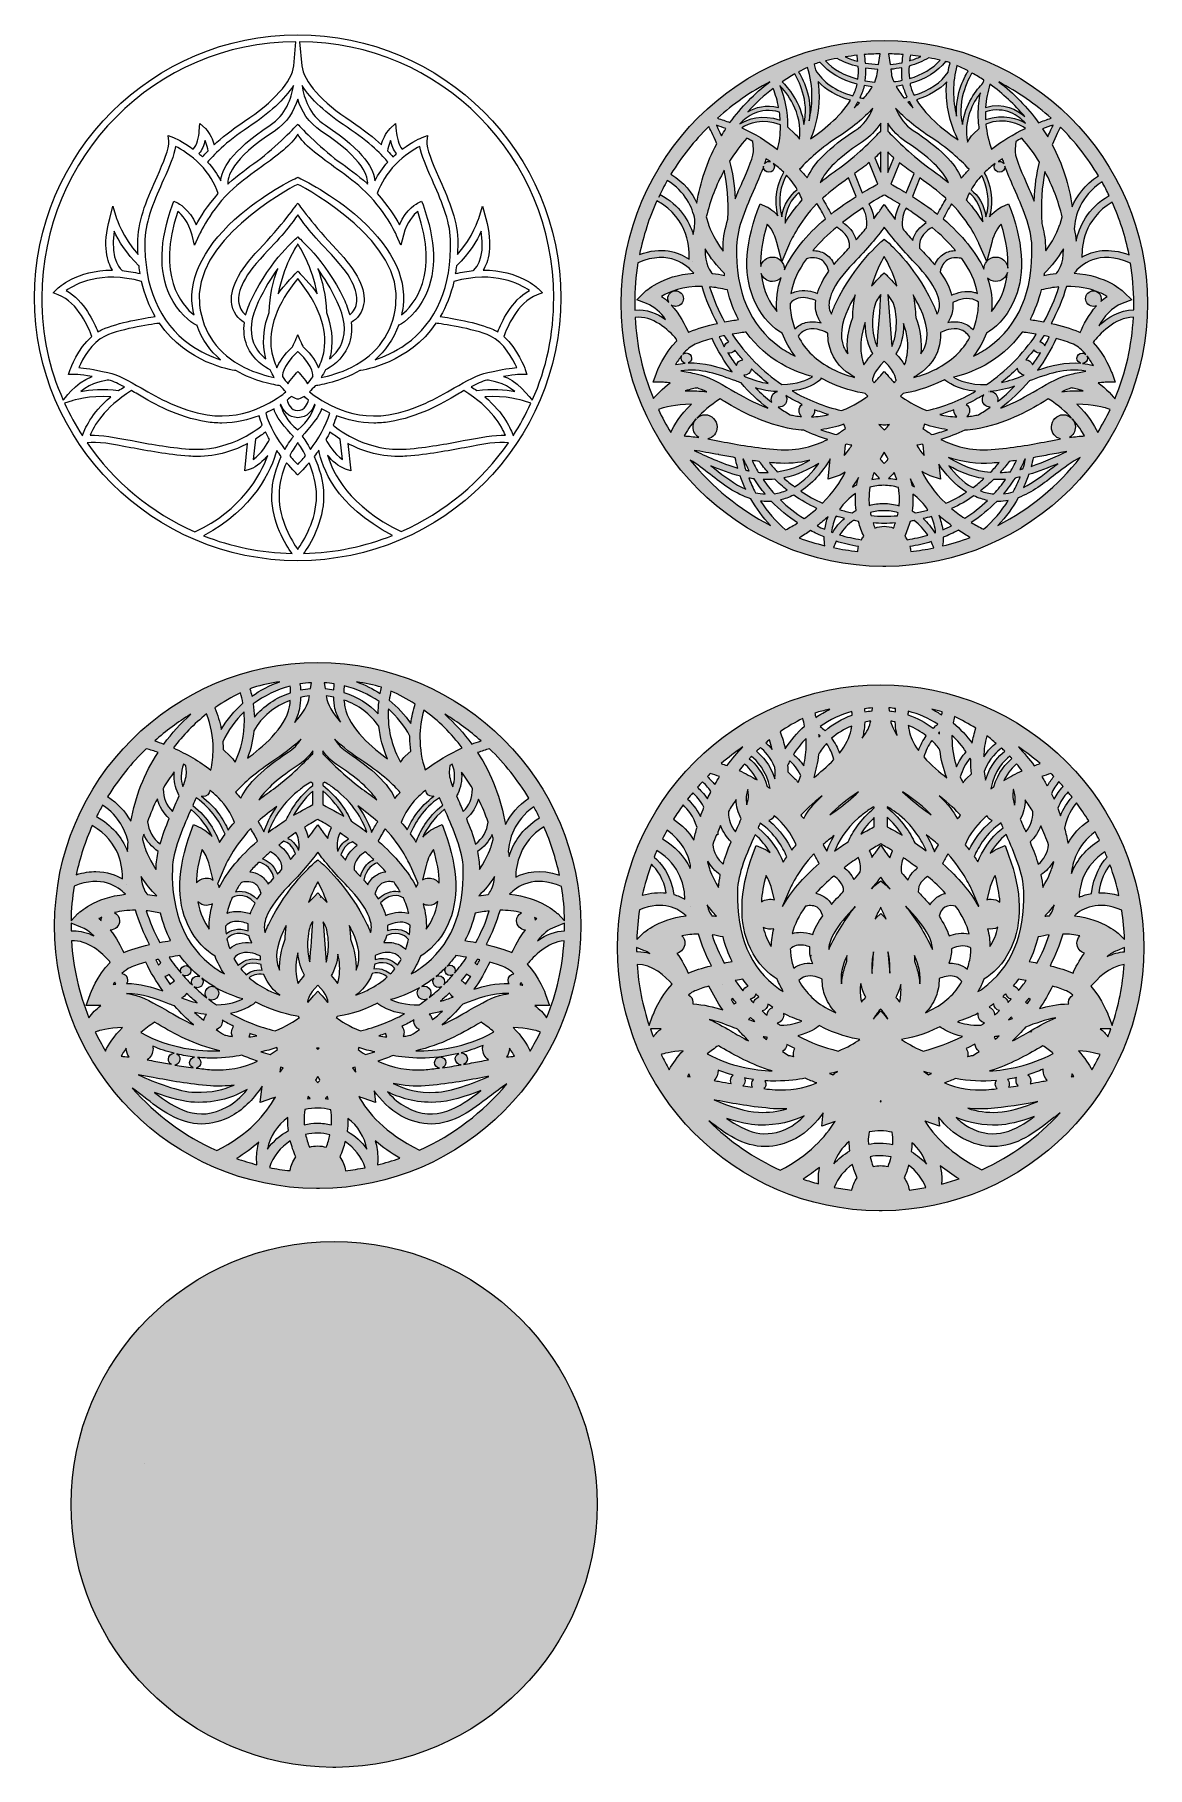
# Model space of a CAD drawing. Header units: millimetres. Extents: x -92 to 553, y -779 to 225.
import ezdxf

# ---------------------------------------------------------------- set-up
doc = ezdxf.new("R2010")
doc.units = ezdxf.units.MM
doc.header["$MEASUREMENT"] = 0
for name, color, linetype in [('Layer 2', 7, 'Continuous'), ('Layer 3', 7, 'Continuous'), ('Layer 5', 7, 'Continuous'), ('Layer 6', 7, 'Continuous'), ('Layer 7', 7, 'Continuous')]:
    doc.layers.add(name, color=color, linetype=linetype)

msp = doc.modelspace()

# ---------------------------------------------------------------- hatches: boundary and pattern name
at = {"layer": 'Layer 3'}
h = msp.add_hatch(color=4, dxfattribs=at)
h.dxf.hatch_style = 2
edge = h.paths.add_edge_path()
edge.add_spline(control_points=[(400.6, 221.8), (316.5, 221.8), (248.2, 153.5), (248.2, 69.4), (248.2, -14.2), (316.1, -82.5), (399.7, -83), (399.7, -83), (401.5, -83), (401.5, -83), (485, -82.5), (553, -14.2), (553, 69.4), (553, 153.5), (484.6, 221.8), (400.6, 221.8)], knot_values=[0, 0, 0, 0, 1, 1, 1, 2, 2, 2, 3, 3, 3, 4, 4, 4, 5, 5, 5, 5], degree=3, periodic=1)
edge = h.paths.add_edge_path()
edge.add_spline(control_points=[(542.4, 97.6), (530.8, 101.9), (521.6, 100.1), (515.1, 96.3), (514.9, 102.3), (516, 118.2), (532.6, 128.1), (536.9, 118.5), (540.2, 108.2), (542.4, 97.6)], knot_values=[0, 0, 0, 0, 1, 1, 1, 2, 2, 2, 3, 3, 3, 3], degree=3, periodic=1)
edge = h.paths.add_edge_path()
edge.add_spline(control_points=[(530.8, 131.9), (518.2, 124.5), (513.5, 113.8), (511.8, 105.5), (511.6, 107.7), (511.2, 110.1), (510.6, 112.6), (511.1, 119.8), (514.1, 131.6), (526.7, 139.8), (528.2, 137.2), (529.5, 134.6), (530.8, 131.9)], knot_values=[0, 0, 0, 0, 1, 1, 1, 2, 2, 2, 3, 3, 3, 4, 4, 4, 4], degree=3, periodic=1)
edge = h.paths.add_edge_path()
edge.add_spline(control_points=[(524.6, 143.4), (516.5, 138.2), (512, 131.5), (509.4, 125.3), (507.7, 138.1), (503.7, 150.2), (497.9, 161.2), (499.9, 166.5), (501.8, 170.1), (502.6, 171.6), (511, 163.1), (518.5, 153.7), (524.6, 143.4)], knot_values=[0, 0, 0, 0, 1, 1, 1, 2, 2, 2, 3, 3, 3, 4, 4, 4, 4], degree=3, periodic=1)
edge = h.paths.add_edge_path()
edge.add_spline(control_points=[(521.7, 67.7), (522.4, 67.7), (523, 67.8), (523.5, 68), (518.9, 62.8), (515.8, 56.7), (514.1, 52.5), (513.8, 52.6), (513.5, 52.7), (513.3, 52.9), (508.8, 54.9), (502.9, 56.6), (497.2, 57.8), (500.9, 64.6), (503.9, 71.8), (506.1, 79.2), (513.2, 79.3), (518.9, 78.1), (523.4, 76.4), (522.9, 76.6), (522.3, 76.7), (521.7, 76.7), (519.2, 76.7), (517.2, 74.7), (517.2, 72.2), (517.2, 69.7), (519.2, 67.7), (521.7, 67.7)], knot_values=[0, 0, 0, 0, 1, 1, 1, 2, 2, 2, 3, 3, 3, 4, 4, 4, 5, 5, 5, 6, 6, 6, 7, 7, 7, 8, 8, 8, 9, 9, 9, 9], degree=3, periodic=1)
edge = h.paths.add_edge_path()
edge.add_spline(control_points=[(417.1, -41.2), (420.6, -43.6), (423.6, -46.7), (425.9, -50.3), (423.5, -50.9), (421.2, -51.5), (418.8, -52), (418.1, -51.6), (417.4, -51.2), (416.7, -50.8), (417, -48.6), (417.2, -46.4), (417.2, -44), (417.2, -43.1), (417.2, -42.2), (417.1, -41.2)], knot_values=[0, 0, 0, 0, 1, 1, 1, 2, 2, 2, 3, 3, 3, 4, 4, 4, 5, 5, 5, 5], degree=3, periodic=1)
edge = h.paths.add_edge_path()
edge.add_spline(control_points=[(416.5, -36), (416.4, -35.1), (415.9, -33.2), (415.7, -32.2), (416.3, -33.5), (417.4, -35.7), (418.1, -36.9), (417.6, -36.6), (417.1, -36.3), (416.5, -36)], knot_values=[0, 0, 0, 0, 1, 1, 1, 2, 2, 2, 3, 3, 3, 3], degree=3, periodic=1)
edge = h.paths.add_edge_path()
edge.add_spline(control_points=[(442.7, 3.7), (439.2, 3.8), (435.9, 4.3), (432.8, 5), (435.6, 5.8), (438.3, 6.8), (440.9, 7.8), (440.9, 7.6), (440.9, 7.4), (440.9, 7.3), (440.9, 5.8), (441.6, 4.5), (442.7, 3.7)], knot_values=[0, 0, 0, 0, 1, 1, 1, 2, 2, 2, 3, 3, 3, 4, 4, 4, 4], degree=3, periodic=1)
edge = h.paths.add_edge_path()
edge.add_spline(control_points=[(437.2, -3.8), (434.2, -4.8), (431.3, -5.8), (428.2, -6.6), (426.1, -5.3), (424.3, -4), (423, -3), (423.3, -2.2), (423.6, -1.4), (423.9, -0.6), (428.3, -2.2), (432.7, -3.2), (437.2, -3.8)], knot_values=[0, 0, 0, 0, 1, 1, 1, 2, 2, 2, 3, 3, 3, 4, 4, 4, 4], degree=3, periodic=1)
edge = h.paths.add_edge_path()
edge.add_spline(control_points=[(423.1, -12.6), (423.1, -12.6), (423.7, -18.7), (423.7, -18.7), (421.9, -16.7), (420.4, -14.5), (419.4, -12.8), (420.4, -12.6), (421.4, -12.4), (422.5, -12.2), (422.7, -12.4), (422.9, -12.5), (423.1, -12.6)], knot_values=[0, 0, 0, 0, 1, 1, 1, 2, 2, 2, 3, 3, 3, 4, 4, 4, 4], degree=3, periodic=1)
edge = h.paths.add_edge_path()
edge.add_spline(control_points=[(422.3, -27.9), (423.9, -29), (425.6, -29.9), (427.2, -30.5), (427.2, -30.5), (433.1, -32.5), (433.1, -32.5), (433.1, -32.5), (432.1, -23.7), (432.1, -23.7), (435.8, -29.1), (441.3, -35.8), (448.2, -39.9), (444.4, -42.4), (440.4, -44.6), (436.2, -46.4), (429.3, -39.9), (425, -33.4), (422.3, -27.9)], knot_values=[0, 0, 0, 0, 1, 1, 1, 2, 2, 2, 3, 3, 3, 4, 4, 4, 5, 5, 5, 6, 6, 6, 6], degree=3, periodic=1)
edge = h.paths.add_edge_path()
edge.add_spline(control_points=[(437.7, -19.8), (445.9, -22.6), (454.4, -23.8), (463.1, -23.1), (464.5, -23), (465.8, -22.9), (467.2, -22.8), (465.6, -24.7), (463.9, -26.6), (462.2, -28.4), (452.2, -27.6), (444.9, -24.1), (437.7, -19.8)], knot_values=[0, 0, 0, 0, 1, 1, 1, 2, 2, 2, 3, 3, 3, 4, 4, 4, 4], degree=3, periodic=1)
edge = h.paths.add_edge_path()
edge.add_spline(control_points=[(458.3, -32.1), (456.3, -34), (454.2, -35.7), (452, -37.3), (451.8, -37.2), (451.6, -37.1), (451.4, -37), (446, -34.1), (441.5, -29.3), (438, -24.7), (443.9, -28.1), (450.4, -30.9), (458.3, -32.1)], knot_values=[0, 0, 0, 0, 1, 1, 1, 2, 2, 2, 3, 3, 3, 4, 4, 4, 4], degree=3, periodic=1)
edge = h.paths.add_edge_path()
edge.add_spline(control_points=[(452.4, -42.1), (455.2, -43.4), (457.8, -44.2), (460.4, -44.8), (456.4, -48.6), (451.9, -52.1), (447.2, -55.1), (444.4, -53.3), (441.9, -51.4), (439.6, -49.5), (444.1, -47.4), (448.4, -44.9), (452.4, -42.1)], knot_values=[0, 0, 0, 0, 1, 1, 1, 2, 2, 2, 3, 3, 3, 4, 4, 4, 4], degree=3, periodic=1)
edge = h.paths.add_edge_path()
edge.add_spline(control_points=[(456.3, -39.2), (458.9, -37.2), (461.5, -35), (463.9, -32.6), (464.9, -32.7), (465.8, -32.7), (466.9, -32.7), (467.7, -32.7), (468.5, -32.7), (469.3, -32.7), (469.8, -32.7), (470.3, -32.6), (470.8, -32.6), (468.7, -35.6), (466.5, -38.4), (464, -41), (461.5, -40.8), (459, -40.2), (456.3, -39.2)], knot_values=[0, 0, 0, 0, 1, 1, 1, 2, 2, 2, 3, 3, 3, 4, 4, 4, 5, 5, 5, 6, 6, 6, 6], degree=3, periodic=1)
edge = h.paths.add_edge_path()
edge.add_spline(control_points=[(467.7, -28.6), (469.5, -26.5), (471.3, -24.4), (472.9, -22.1), (474.3, -22), (475.7, -21.8), (477.1, -21.6), (476.1, -23.8), (474.9, -26), (473.7, -28.1), (472.1, -28.3), (470.6, -28.5), (469.1, -28.5), (468.7, -28.6), (468.2, -28.6), (467.7, -28.6)], knot_values=[0, 0, 0, 0, 1, 1, 1, 2, 2, 2, 3, 3, 3, 4, 4, 4, 5, 5, 5, 5], degree=3, periodic=1)
edge = h.paths.add_edge_path()
edge.add_spline(control_points=[(476.3, -31.8), (477.2, -31.6), (478.3, -31.4), (479.3, -31.1), (478.1, -34.1), (476.8, -37), (475.3, -39.7), (473.5, -40.3), (471.6, -40.8), (469.6, -41), (472, -38.1), (474.2, -35), (476.3, -31.8)], knot_values=[0, 0, 0, 0, 1, 1, 1, 2, 2, 2, 3, 3, 3, 4, 4, 4, 4], degree=3, periodic=1)
edge = h.paths.add_edge_path()
edge.add_spline(control_points=[(479.1, -26.9), (480.1, -24.9), (481.1, -22.9), (482, -20.8), (482.2, -20.8), (482.3, -20.8), (482.4, -20.7), (482, -22.7), (481.5, -24.5), (480.9, -26.4), (480.3, -26.6), (479.7, -26.7), (479.1, -26.9)], knot_values=[0, 0, 0, 0, 1, 1, 1, 2, 2, 2, 3, 3, 3, 4, 4, 4, 4], degree=3, periodic=1)
edge = h.paths.add_edge_path()
edge.add_spline(control_points=[(484.2, -29.8), (490, -28), (495.9, -25.7), (501.1, -23.5), (499.8, -24.4), (498.6, -25.4), (497.3, -26.3), (492.1, -30.4), (486.8, -34.5), (481.2, -37.3), (482.3, -34.9), (483.3, -32.3), (484.2, -29.8)], knot_values=[0, 0, 0, 0, 1, 1, 1, 2, 2, 2, 3, 3, 3, 4, 4, 4, 4], degree=3, periodic=1)
edge = h.paths.add_edge_path()
edge.add_spline(control_points=[(485.7, -25), (486.1, -23.3), (486.5, -21.7), (486.9, -20), (490.2, -19.4), (493.4, -18.8), (496.4, -18.2), (500, -17.6), (503.3, -17), (506.4, -16.4), (501, -19), (493.3, -22.4), (485.7, -25)], knot_values=[0, 0, 0, 0, 1, 1, 1, 2, 2, 2, 3, 3, 3, 4, 4, 4, 4], degree=3, periodic=1)
edge = h.paths.add_edge_path()
edge.add_spline(control_points=[(504.3, 4.9), (500.5, 4.9), (497.4, 1.7), (497.4, -2.2), (497.4, -5.6), (499.7, -8.4), (502.7, -9.1), (500.3, -9.6), (497.7, -10.1), (494.9, -10.6), (485.4, -12.4), (474.6, -14.4), (462.5, -15.3), (450.6, -16.2), (440.6, -13.1), (433.3, -9.4), (438.1, -8), (442.7, -6.2), (447.2, -4.1), (449.2, -4), (451.3, -3.8), (453.4, -3.4), (470.3, -0.6), (483, 6.7), (493.1, 12.6), (494, 13.1), (494.8, 13.6), (495.6, 14.1), (501.5, 10.3), (505.8, 6.5), (509.1, 2.9), (507.9, 4.1), (506.2, 4.9), (504.3, 4.9)], knot_values=[0, 0, 0, 0, 1, 1, 1, 2, 2, 2, 3, 3, 3, 4, 4, 4, 5, 5, 5, 6, 6, 6, 7, 7, 7, 8, 8, 8, 9, 9, 9, 10, 10, 10, 11, 11, 11, 11], degree=3, periodic=1)
edge = h.paths.add_edge_path()
edge.add_spline(control_points=[(400.6, -3.8), (399.4, -2.8), (398.4, -1.8), (397.5, -0.7), (398.4, -1), (399.4, -1.1), (400.5, -1.1), (400.5, -1.1), (400.7, -1.1), (400.7, -1.1), (401.7, -1.1), (402.7, -1), (403.6, -0.7), (402.7, -1.8), (401.7, -2.8), (400.6, -3.8)], knot_values=[0, 0, 0, 0, 1, 1, 1, 2, 2, 2, 3, 3, 3, 4, 4, 4, 5, 5, 5, 5], degree=3, periodic=1)
edge = h.paths.add_edge_path()
edge.add_spline(control_points=[(402.9, -20.8), (402, -21.8), (401.2, -22.7), (400.6, -23.4), (399.8, -22.5), (399, -21.7), (398.2, -20.8), (399, -19.4), (399.7, -18.1), (400.6, -16.8), (401.4, -18.1), (402.1, -19.4), (402.9, -20.8)], knot_values=[0, 0, 0, 0, 1, 1, 1, 2, 2, 2, 3, 3, 3, 4, 4, 4, 4], degree=3, periodic=1)
edge = h.paths.add_edge_path()
edge.add_spline(control_points=[(389.6, 58.4), (389.6, 58.3), (389.6, 58.2), (389.6, 58.1), (389.6, 50.7), (391.3, 44.3), (393.9, 40.4), (391.8, 38.2), (390.1, 35.9), (388.8, 33.8), (388.1, 35.7), (387.6, 37.5), (387.3, 39.4), (387.3, 39.4), (387.3, 39.4), (387.3, 39.4), (386.4, 45.4), (387.2, 51.8), (389.6, 58.4)], knot_values=[0, 0, 0, 0, 1, 1, 1, 2, 2, 2, 3, 3, 3, 4, 4, 4, 5, 5, 5, 6, 6, 6, 6], degree=3, periodic=1)
edge = h.paths.add_edge_path()
edge.add_spline(control_points=[(400.6, 36), (407.8, 28.8), (407.4, 24.7), (407.4, 24.7), (407.4, 24.7), (407.4, 24.7), (407.4, 24.7), (407, 24.2), (406.6, 23.8), (406.3, 23.3), (404.7, 25.4), (402.4, 27.9), (401.9, 28.4), (401.9, 28.4), (400.6, 29.9), (400.6, 29.9), (400.6, 29.9), (399.2, 28.4), (399.2, 28.4), (398.7, 27.9), (396.4, 25.4), (394.8, 23.3), (394.5, 23.8), (394.1, 24.2), (393.8, 24.7), (393.7, 25.1), (393.6, 29.1), (400.6, 36)], knot_values=[0, 0, 0, 0, 1, 1, 1, 2, 2, 2, 3, 3, 3, 4, 4, 4, 5, 5, 5, 6, 6, 6, 7, 7, 7, 8, 8, 8, 9, 9, 9, 9], degree=3, periodic=1)
edge = h.paths.add_edge_path()
edge.add_spline(control_points=[(396.4, 44.5), (394.8, 47.7), (393.7, 52.5), (393.7, 58.1), (393.7, 63.2), (394.7, 67.7), (396, 70.9), (396.8, 72.1), (397.6, 73.3), (398.5, 74.5), (398.5, 68.6), (396.9, 50.4), (396.4, 44.5)], knot_values=[0, 0, 0, 0, 1, 1, 1, 2, 2, 2, 3, 3, 3, 4, 4, 4, 4], degree=3, periodic=1)
edge = h.paths.add_edge_path()
edge.add_spline(control_points=[(402.6, 74.6), (403.7, 73), (404.8, 71.5), (405.7, 70), (406.9, 66.9), (407.6, 62.8), (407.6, 58.1), (407.6, 52.5), (406.5, 47.6), (404.9, 44.4), (404.9, 44.4), (402.6, 74.6), (402.6, 74.6)], knot_values=[0, 0, 0, 0, 1, 1, 1, 2, 2, 2, 3, 3, 3, 4, 4, 4, 4], degree=3, periodic=1)
edge = h.paths.add_edge_path()
edge.add_spline(control_points=[(401.9, 85.9), (401.9, 85.9), (400.6, 87.2), (400.6, 87.2), (400.6, 87.2), (399.2, 85.9), (399.2, 85.9), (399.1, 85.7), (396.1, 82.7), (393.2, 79.4), (395.5, 87.4), (398.7, 93.5), (400.6, 96.6), (402.4, 93.5), (405.6, 87.3), (407.9, 79.4), (405, 82.7), (402, 85.7), (401.9, 85.9)], knot_values=[0, 0, 0, 0, 1, 1, 1, 2, 2, 2, 3, 3, 3, 4, 4, 4, 5, 5, 5, 6, 6, 6, 6], degree=3, periodic=1)
edge = h.paths.add_edge_path()
edge.add_spline(control_points=[(394.7, -28.5), (396, -29.9), (397.1, -31.1), (397.9, -32), (396.4, -32.1), (394.9, -32.3), (393.4, -32.6), (393.7, -31.2), (394.2, -29.9), (394.7, -28.5)], knot_values=[0, 0, 0, 0, 1, 1, 1, 2, 2, 2, 3, 3, 3, 3], degree=3, periodic=1)
edge = h.paths.add_edge_path()
edge.add_spline(control_points=[(406.4, -28.5), (406.9, -29.9), (407.4, -31.3), (407.8, -32.7), (406.3, -32.4), (404.7, -32.1), (403.1, -32), (404, -31.2), (405.1, -30), (406.4, -28.5)], knot_values=[0, 0, 0, 0, 1, 1, 1, 2, 2, 2, 3, 3, 3, 3], degree=3, periodic=1)
edge = h.paths.add_edge_path()
edge.add_spline(control_points=[(407.3, 40.2), (410, 44.1), (411.7, 50.3), (411.8, 57.7), (414, 51.3), (414.7, 45.2), (413.8, 39.4), (413.5, 37.5), (413, 35.7), (412.3, 33.8), (411, 35.9), (409.4, 38.1), (407.3, 40.2)], knot_values=[0, 0, 0, 0, 1, 1, 1, 2, 2, 2, 3, 3, 3, 4, 4, 4, 4], degree=3, periodic=1)
edge = h.paths.add_edge_path()
edge.add_spline(control_points=[(401.7, 105.7), (401.7, 105.7), (400.6, 106.6), (400.6, 106.6), (400.6, 106.6), (399.4, 105.7), (399.4, 105.7), (399.2, 105.5), (383.4, 92.2), (372.6, 69.6), (371.5, 67.5), (370.7, 65.3), (370, 63.2), (369.3, 64.2), (368.9, 65.3), (368.7, 66.5), (367.9, 71.1), (369.7, 79.3), (382.7, 92.8), (390.7, 101.1), (396.7, 108.1), (400.6, 113.6), (404.5, 108.1), (410.5, 101.1), (418.4, 92.8), (431.4, 79.3), (433.2, 71.1), (432.4, 66.5), (432.2, 65.3), (431.8, 64.2), (431.1, 63.2), (430.4, 65.3), (429.6, 67.5), (428.5, 69.6), (417.8, 92.2), (401.9, 105.5), (401.7, 105.7)], knot_values=[0, 0, 0, 0, 1, 1, 1, 2, 2, 2, 3, 3, 3, 4, 4, 4, 5, 5, 5, 6, 6, 6, 7, 7, 7, 8, 8, 8, 9, 9, 9, 10, 10, 10, 11, 11, 11, 12, 12, 12, 12], degree=3, periodic=1)
edge = h.paths.add_edge_path()
edge.add_spline(control_points=[(360.2, 7.8), (362.8, 6.8), (365.5, 5.8), (368.3, 5), (365.2, 4.3), (361.9, 3.8), (358.4, 3.7), (359.5, 4.5), (360.2, 5.8), (360.2, 7.3), (360.2, 7.4), (360.2, 7.6), (360.2, 7.8)], knot_values=[0, 0, 0, 0, 1, 1, 1, 2, 2, 2, 3, 3, 3, 4, 4, 4, 4], degree=3, periodic=1)
edge = h.paths.add_edge_path()
edge.add_spline(control_points=[(384, -40.8), (383.9, -41.9), (383.9, -43), (383.9, -44), (383.9, -46.2), (384, -48.4), (384.3, -50.5), (383.5, -50.9), (382.7, -51.4), (381.9, -51.9), (379.5, -51.4), (377.1, -50.8), (374.7, -50.1), (377.1, -46.3), (380.3, -43.2), (384, -40.8)], knot_values=[0, 0, 0, 0, 1, 1, 1, 2, 2, 2, 3, 3, 3, 4, 4, 4, 5, 5, 5, 5], degree=3, periodic=1)
edge = h.paths.add_edge_path()
edge.add_spline(control_points=[(382.1, -37), (383.6, -34.6), (384.5, -33.5), (385.6, -31.4), (385, -33.2), (385, -33.8), (384.7, -35.6), (383.8, -36), (382.9, -36.5), (382.1, -37)], knot_values=[0, 0, 0, 0, 1, 1, 1, 2, 2, 2, 3, 3, 3, 3], degree=3, periodic=1)
edge = h.paths.add_edge_path()
edge.add_spline(control_points=[(317.2, -30.7), (318.1, -33.3), (319.2, -35.8), (320.3, -38.3), (313.9, -35.4), (308, -30.8), (302.2, -26.3), (301.6, -25.8), (300.9, -25.3), (300.2, -24.8), (305.6, -27), (311.5, -29.2), (317.2, -30.7)], knot_values=[0, 0, 0, 0, 1, 1, 1, 2, 2, 2, 3, 3, 3, 4, 4, 4, 4], degree=3, periodic=1)
edge = h.paths.add_edge_path()
edge.add_spline(control_points=[(290.4, -15.8), (294.6, -16.4), (299.5, -17.3), (304.7, -18.2), (304.7, -18.2), (304.7, -18.3), (304.7, -18.3), (307.7, -18.8), (310.9, -19.4), (314.2, -20), (314.6, -22), (315.1, -24), (315.7, -26), (306.4, -23.2), (296.6, -18.8), (290.4, -15.8)], knot_values=[0, 0, 0, 0, 1, 1, 1, 2, 2, 2, 3, 3, 3, 4, 4, 4, 5, 5, 5, 5], degree=3, periodic=1)
edge = h.paths.add_edge_path()
edge.add_spline(control_points=[(318.6, -20.7), (318.8, -20.8), (318.9, -20.8), (319.1, -20.8), (320.1, -23.2), (321.2, -25.4), (322.4, -27.7), (321.7, -27.5), (321.1, -27.4), (320.4, -27.2), (319.7, -25.1), (319.1, -22.9), (318.6, -20.7)], knot_values=[0, 0, 0, 0, 1, 1, 1, 2, 2, 2, 3, 3, 3, 4, 4, 4, 4], degree=3, periodic=1)
edge = h.paths.add_edge_path()
edge.add_spline(control_points=[(325.2, -32.3), (327.1, -35.4), (329.3, -38.3), (331.6, -41.1), (329.7, -41), (327.8, -40.7), (326, -40.3), (324.5, -37.5), (323.2, -34.7), (322.1, -31.8), (323.1, -32), (324.2, -32.2), (325.2, -32.3)], knot_values=[0, 0, 0, 0, 1, 1, 1, 2, 2, 2, 3, 3, 3, 4, 4, 4, 4], degree=3, periodic=1)
edge = h.paths.add_edge_path()
edge.add_spline(control_points=[(324, -21.6), (325.3, -21.8), (326.8, -21.9), (328.2, -22.1), (329.8, -24.4), (331.5, -26.5), (333.4, -28.5), (332, -28.6), (330.5, -28.6), (329, -28.5), (328.6, -28.5), (328.1, -28.5), (327.6, -28.4), (326.3, -26.2), (325.1, -23.9), (324, -21.6)], knot_values=[0, 0, 0, 0, 1, 1, 1, 2, 2, 2, 3, 3, 3, 4, 4, 4, 5, 5, 5, 5], degree=3, periodic=1)
edge = h.paths.add_edge_path()
edge.add_spline(control_points=[(330.4, -32.7), (330.7, -32.7), (331, -32.7), (331.3, -32.7), (333.3, -32.7), (335.2, -32.6), (337.1, -32.4), (339.4, -34.7), (341.8, -36.8), (344.3, -38.8), (341.7, -39.9), (339.3, -40.5), (336.9, -40.9), (334.6, -38.3), (332.4, -35.6), (330.4, -32.7)], knot_values=[0, 0, 0, 0, 1, 1, 1, 2, 2, 2, 3, 3, 3, 4, 4, 4, 5, 5, 5, 5], degree=3, periodic=1)
edge = h.paths.add_edge_path()
edge.add_spline(control_points=[(338.6, -28.1), (337, -26.4), (335.4, -24.6), (334, -22.8), (335.3, -22.9), (336.6, -23), (338, -23.1), (344.6, -23.6), (351.1, -23.1), (357.4, -21.5), (351.9, -24.6), (346, -27.1), (338.6, -28.1)], knot_values=[0, 0, 0, 0, 1, 1, 1, 2, 2, 2, 3, 3, 3, 4, 4, 4, 4], degree=3, periodic=1)
edge = h.paths.add_edge_path()
edge.add_spline(control_points=[(362.6, -23.3), (359.1, -28.1), (354.3, -33.6), (348.5, -36.8), (346.4, -35.2), (344.3, -33.5), (342.3, -31.7), (350.2, -30.1), (356.6, -26.9), (362.6, -23.3)], knot_values=[0, 0, 0, 0, 1, 1, 1, 2, 2, 2, 3, 3, 3, 3], degree=3, periodic=1)
edge = h.paths.add_edge_path()
edge.add_spline(control_points=[(348.1, -41.7), (352.3, -44.6), (356.8, -47.2), (361.5, -49.4), (359.3, -51.4), (356.8, -53.4), (354.1, -55.3), (349.2, -52.1), (344.5, -48.5), (340.4, -44.5), (342.9, -43.9), (345.4, -43), (348.1, -41.7)], knot_values=[0, 0, 0, 0, 1, 1, 1, 2, 2, 2, 3, 3, 3, 4, 4, 4, 4], degree=3, periodic=1)
edge = h.paths.add_edge_path()
edge.add_spline(control_points=[(352.2, -39.4), (360, -34.4), (365.9, -26.3), (369.3, -20.7), (369.3, -20.7), (368, -32.5), (368, -32.5), (368, -32.5), (373.9, -30.5), (373.9, -30.5), (375.3, -30), (376.7, -29.3), (378, -28.4), (375.2, -33.9), (370.9, -40.2), (364.8, -46.4), (360.4, -44.4), (356.2, -42.1), (352.2, -39.4)], knot_values=[0, 0, 0, 0, 1, 1, 1, 2, 2, 2, 3, 3, 3, 4, 4, 4, 5, 5, 5, 6, 6, 6, 6], degree=3, periodic=1)
edge = h.paths.add_edge_path()
edge.add_spline(control_points=[(377.4, -18.7), (377.4, -18.7), (378, -12.6), (378, -12.6), (378.2, -12.5), (378.4, -12.4), (378.6, -12.2), (379.7, -12.4), (380.7, -12.6), (381.7, -12.8), (380.7, -14.5), (379.2, -16.7), (377.4, -18.7)], knot_values=[0, 0, 0, 0, 1, 1, 1, 2, 2, 2, 3, 3, 3, 4, 4, 4, 4], degree=3, periodic=1)
edge = h.paths.add_edge_path()
edge.add_spline(control_points=[(372.9, -6.6), (369.8, -5.8), (366.9, -4.8), (363.9, -3.8), (368.4, -3.2), (372.8, -2.2), (377.2, -0.6), (377.5, -1.4), (377.8, -2.2), (378.1, -3), (376.8, -4), (375, -5.3), (372.9, -6.6)], knot_values=[0, 0, 0, 0, 1, 1, 1, 2, 2, 2, 3, 3, 3, 4, 4, 4, 4], degree=3, periodic=1)
edge = h.paths.add_edge_path()
edge.add_spline(control_points=[(367.8, -9.4), (360.5, -13.1), (350.5, -16.2), (338.6, -15.3), (326.5, -14.4), (315.7, -12.4), (306.1, -10.6), (303.4, -10), (300.8, -9.6), (298.4, -9.1), (301.4, -8.4), (303.7, -5.6), (303.7, -2.2), (303.7, 1.7), (300.6, 4.9), (296.8, 4.9), (294.9, 4.9), (293.2, 4.1), (292, 2.9), (295.3, 6.5), (299.6, 10.3), (305.5, 14.1), (306.3, 13.6), (307.1, 13.1), (308, 12.6), (318.2, 6.7), (330.8, -0.6), (347.7, -3.4), (349.8, -3.8), (351.9, -4), (353.9, -4.1), (358.4, -6.2), (363, -8), (367.8, -9.4)], knot_values=[0, 0, 0, 0, 1, 1, 1, 2, 2, 2, 3, 3, 3, 4, 4, 4, 5, 5, 5, 6, 6, 6, 7, 7, 7, 8, 8, 8, 9, 9, 9, 10, 10, 10, 11, 11, 11, 11], degree=3, periodic=1)
edge = h.paths.add_edge_path()
edge.add_spline(control_points=[(279.7, 76.7), (277.2, 76.7), (275.2, 74.7), (275.2, 72.2), (275.2, 71.4), (275.4, 70.6), (275.8, 69.9), (274.5, 71.2), (273.1, 72.4), (271.5, 73.5), (276.1, 76.2), (283.9, 79.4), (295, 79.2), (297.2, 71.8), (300.2, 64.6), (303.9, 57.8), (298.2, 56.6), (292.3, 54.9), (287.8, 52.9), (287.6, 52.7), (287.3, 52.6), (287.1, 52.5), (285.3, 56.8), (282.1, 63.1), (277.2, 68.4), (278, 67.9), (278.8, 67.7), (279.7, 67.7), (282.2, 67.7), (284.2, 69.7), (284.2, 72.2), (284.2, 74.7), (282.2, 76.7), (279.7, 76.7)], knot_values=[0, 0, 0, 0, 1, 1, 1, 2, 2, 2, 3, 3, 3, 4, 4, 4, 5, 5, 5, 6, 6, 6, 7, 7, 7, 8, 8, 8, 9, 9, 9, 10, 10, 10, 11, 11, 11, 11], degree=3, periodic=1)
edge = h.paths.add_edge_path()
edge.add_spline(control_points=[(362.2, 198), (366.7, 193.2), (373.3, 189.4), (381, 187.1), (375, 177.3), (364.1, 169), (357.8, 164.7), (361.1, 172.2), (362.8, 180.5), (362.8, 189), (362.8, 192.1), (362.6, 195.1), (362.2, 198)], knot_values=[0, 0, 0, 0, 1, 1, 1, 2, 2, 2, 3, 3, 3, 4, 4, 4, 4], degree=3, periodic=1)
edge = h.paths.add_edge_path()
edge.add_spline(control_points=[(373.3, 165.5), (381.7, 170.9), (388.8, 176.8), (394, 182.6), (391.9, 177.1), (388.4, 172.7), (383.7, 169.6), (368.7, 159.8), (359.4, 150.6), (356, 142.1), (354.5, 143.8), (353, 145.5), (351.5, 147.1), (355, 151), (362, 158.1), (373.3, 165.5)], knot_values=[0, 0, 0, 0, 1, 1, 1, 2, 2, 2, 3, 3, 3, 4, 4, 4, 5, 5, 5, 5], degree=3, periodic=1)
edge = h.paths.add_edge_path()
edge.add_spline(control_points=[(389.7, 205.7), (392, 205.3), (394.4, 205.1), (396.8, 205), (396.8, 205), (396.4, 202.4), (396.4, 202.4), (396.2, 200.9), (395.8, 199.4), (395.1, 197.7), (393.1, 197.9), (391.2, 198.1), (389.4, 198.4), (389.7, 201), (389.8, 203.4), (389.7, 205.7)], knot_values=[0, 0, 0, 0, 1, 1, 1, 2, 2, 2, 3, 3, 3, 4, 4, 4, 5, 5, 5, 5], degree=3, periodic=1)
edge = h.paths.add_edge_path()
edge.add_spline(control_points=[(396.8, 138.5), (394.6, 137.4), (391.5, 135.7), (387.8, 133.5), (387.8, 133.5), (383.3, 144.6), (383.3, 144.6), (386.3, 146.7), (389.2, 148.9), (391.8, 151), (391.8, 151), (396.8, 138.5), (396.8, 138.5)], knot_values=[0, 0, 0, 0, 1, 1, 1, 2, 2, 2, 3, 3, 3, 4, 4, 4, 4], degree=3, periodic=1)
edge = h.paths.add_edge_path()
edge.add_spline(control_points=[(395.1, 153.8), (396.3, 154.9), (397.5, 156), (398.5, 157.2), (398.5, 157.2), (398.5, 145.4), (398.5, 145.4), (398.5, 145.4), (395.1, 153.8), (395.1, 153.8)], knot_values=[0, 0, 0, 0, 1, 1, 1, 2, 2, 2, 3, 3, 3, 3], degree=3, periodic=1)
edge = h.paths.add_edge_path()
edge.add_spline(control_points=[(361, 65.1), (361.5, 62.2), (362.7, 59.9), (364, 58.1), (361.3, 58.8), (358.2, 59.2), (355, 58.3), (352.6, 57.6), (350.6, 56.4), (348.8, 54.6), (347.6, 58), (346.7, 61.6), (346.2, 65.4), (346, 66.7), (346, 68.1), (346, 69.4), (347.3, 70.9), (348.8, 71.9), (350.6, 72.4), (354.5, 73.4), (358.6, 72), (360.9, 71), (360.7, 69), (360.7, 67), (361, 65.1)], knot_values=[0, 0, 0, 0, 1, 1, 1, 2, 2, 2, 3, 3, 3, 4, 4, 4, 5, 5, 5, 6, 6, 6, 7, 7, 7, 8, 8, 8, 8], degree=3, periodic=1)
edge = h.paths.add_edge_path()
edge.add_spline(control_points=[(361.8, 75.2), (358.8, 76.4), (354.1, 77.6), (349.5, 76.4), (348.4, 76.1), (347.4, 75.6), (346.5, 75.1), (347.6, 82.2), (351, 89), (355.5, 95.3), (356.5, 95.6), (360.8, 96.7), (364.2, 94.6), (366.2, 93.4), (367.7, 91.1), (368.4, 88), (365.2, 83.5), (363, 79.2), (361.8, 75.2)], knot_values=[0, 0, 0, 0, 1, 1, 1, 2, 2, 2, 3, 3, 3, 4, 4, 4, 5, 5, 5, 6, 6, 6, 6], degree=3, periodic=1)
edge = h.paths.add_edge_path()
edge.add_spline(control_points=[(366.4, 98.2), (364, 99.6), (361.4, 100), (359.2, 100), (363.4, 105), (368.1, 109.5), (373, 113.5), (375.5, 112.1), (381.1, 108.3), (380.5, 101.9), (379.4, 100.7), (378.2, 99.5), (377.1, 98.2), (375, 96.1), (373.2, 94), (371.5, 92), (370.3, 94.7), (368.6, 96.8), (366.4, 98.2)], knot_values=[0, 0, 0, 0, 1, 1, 1, 2, 2, 2, 3, 3, 3, 4, 4, 4, 5, 5, 5, 6, 6, 6, 6], degree=3, periodic=1)
edge = h.paths.add_edge_path()
edge.add_spline(control_points=[(376.4, 116.3), (380.5, 119.6), (384.6, 122.4), (388.2, 124.8), (389.5, 122.4), (391.2, 118.3), (390.2, 113.2), (388.5, 111), (386.5, 108.6), (384.3, 106.2), (383.1, 110.8), (379.7, 114.2), (376.4, 116.3)], knot_values=[0, 0, 0, 0, 1, 1, 1, 2, 2, 2, 3, 3, 3, 4, 4, 4, 4], degree=3, periodic=1)
edge = h.paths.add_edge_path()
edge.add_spline(control_points=[(384.2, 131.3), (379.7, 128.5), (374.7, 125.1), (369.8, 121.2), (368.2, 124.3), (366.5, 127.3), (364.7, 130.2), (364.8, 130.3), (364.9, 130.4), (365.1, 130.5), (369.5, 134.5), (374.7, 138.4), (379.9, 142.1), (379.9, 142.1), (384.2, 131.3), (384.2, 131.3)], knot_values=[0, 0, 0, 0, 1, 1, 1, 2, 2, 2, 3, 3, 3, 4, 4, 4, 5, 5, 5, 5], degree=3, periodic=1)
edge = h.paths.add_edge_path()
edge.add_spline(control_points=[(366.5, 118.5), (355.2, 108.8), (347.3, 98.8), (342.7, 88.9), (342.7, 89), (342.7, 89.1), (342.7, 89.2), (342.7, 93.1), (339.6, 96.3), (335.8, 96.3), (332.4, 96.3), (329.6, 93.9), (329, 90.7), (328.7, 97.6), (329.7, 105.7), (332.8, 115.4), (334.7, 113.4), (336.9, 110), (338.3, 104.7), (338.3, 104.7), (341.2, 93.7), (341.2, 93.7), (341.2, 93.7), (345.7, 104.2), (345.7, 104.2), (345.7, 104.3), (350.9, 116.3), (361.6, 127.3), (363.4, 124.4), (365, 121.5), (366.5, 118.5)], knot_values=[0, 0, 0, 0, 1, 1, 1, 2, 2, 2, 3, 3, 3, 4, 4, 4, 5, 5, 5, 6, 6, 6, 7, 7, 7, 8, 8, 8, 9, 9, 9, 10, 10, 10, 10], degree=3, periodic=1)
edge = h.paths.add_edge_path()
edge.add_spline(control_points=[(338.4, 64.8), (334.6, 69.2), (330.4, 76.3), (329.2, 86.8), (330.2, 84.1), (332.7, 82.1), (335.8, 82.1), (337.8, 82.1), (339.6, 83), (340.9, 84.4), (338.5, 77.8), (337.7, 71.3), (338.4, 64.8)], knot_values=[0, 0, 0, 0, 1, 1, 1, 2, 2, 2, 3, 3, 3, 4, 4, 4, 4], degree=3, periodic=1)
edge = h.paths.add_edge_path()
edge.add_spline(control_points=[(351.1, 133.7), (351.8, 132.3), (352.4, 130.9), (353, 129.4), (348.6, 124.5), (345.4, 119.7), (343.1, 116), (342.9, 123.8), (347, 130.1), (351.1, 133.7)], knot_values=[0, 0, 0, 0, 1, 1, 1, 2, 2, 2, 3, 3, 3, 3], degree=3, periodic=1)
edge = h.paths.add_edge_path()
edge.add_spline(control_points=[(341.2, 119.6), (338.5, 129), (340.7, 138.2), (343.9, 143.8), (346.3, 141.3), (348.4, 138.5), (350.1, 135.5), (346.1, 132.2), (342.2, 126.6), (341.2, 119.6)], knot_values=[0, 0, 0, 0, 1, 1, 1, 2, 2, 2, 3, 3, 3, 3], degree=3, periodic=1)
edge = h.paths.add_edge_path()
edge.add_spline(control_points=[(338.1, 132.3), (337.8, 129), (337.8, 124.8), (338.9, 120.2), (335.6, 124), (332.6, 125.4), (332.4, 125.4), (332.4, 125.4), (328.6, 127.1), (328.6, 127.1), (328.6, 127.1), (327.1, 123.2), (327.1, 123.2), (319.5, 102.2), (319, 84.3), (325.8, 69.9), (330.1, 60.7), (336.8, 54.7), (341.4, 52.2), (343.2, 47.4), (345.7, 42.9), (349, 38.9), (345.7, 40.4), (342.7, 42.2), (339.8, 44.3), (322.7, 56.6), (314.4, 76.2), (315, 102.6), (315.3, 113.2), (320.7, 125.5), (325.5, 136.3), (327.5, 140.9), (329.3, 145.1), (330.7, 148.9), (330.7, 148.8), (330.6, 148.7), (330.6, 148.6), (330.6, 146.8), (332, 145.4), (333.8, 145.4), (335.5, 145.4), (336.9, 146.8), (336.9, 148.6), (336.9, 149.2), (336.7, 149.9), (336.3, 150.4), (338.2, 149), (340.3, 147.3), (342.4, 145.4), (340.2, 141.7), (338.7, 137), (338.1, 132.3)], knot_values=[0, 0, 0, 0, 1, 1, 1, 2, 2, 2, 3, 3, 3, 4, 4, 4, 5, 5, 5, 6, 6, 6, 7, 7, 7, 8, 8, 8, 9, 9, 9, 10, 10, 10, 11, 11, 11, 12, 12, 12, 13, 13, 13, 14, 14, 14, 15, 15, 15, 16, 16, 16, 17, 17, 17, 17], degree=3, periodic=1)
edge = h.paths.add_edge_path()
edge.add_spline(control_points=[(331.1, 150.2), (331.4, 151.2), (331.7, 152.2), (332, 153.2), (332.8, 152.7), (333.7, 152.2), (334.6, 151.6), (334.3, 151.6), (334.1, 151.7), (333.8, 151.7), (332.6, 151.7), (331.6, 151.1), (331.1, 150.2)], knot_values=[0, 0, 0, 0, 1, 1, 1, 2, 2, 2, 3, 3, 3, 4, 4, 4, 4], degree=3, periodic=1)
edge = h.paths.add_edge_path()
edge.add_spline(control_points=[(338.8, 158.6), (332.4, 163.5), (325.5, 167.8), (318.1, 171.2), (321.8, 173.5), (330.1, 177.1), (340.4, 172.8), (340.4, 172.8), (340.4, 172.8), (340.4, 172.8), (340.4, 172.6), (340.4, 172.4), (340.4, 172.2), (340.4, 167.5), (339.9, 163), (338.8, 158.6)], knot_values=[0, 0, 0, 0, 1, 1, 1, 2, 2, 2, 3, 3, 3, 4, 4, 4, 5, 5, 5, 5], degree=3, periodic=1)
edge = h.paths.add_edge_path()
edge.add_spline(control_points=[(320.9, 165.2), (322.1, 164.6), (323.3, 163.9), (324.4, 163.3), (324.4, 163.3), (324.8, 158.8), (324.8, 158.8), (325.2, 155.1), (321.7, 147.1), (318.3, 139.4), (316.9, 136.4), (315.5, 133.2), (314.2, 130), (313.8, 138.3), (312.6, 145.7), (311, 151.9), (314, 156.6), (317.3, 161), (320.9, 165.2)], knot_values=[0, 0, 0, 0, 1, 1, 1, 2, 2, 2, 3, 3, 3, 4, 4, 4, 5, 5, 5, 6, 6, 6, 6], degree=3, periodic=1)
edge = h.paths.add_edge_path()
edge.add_spline(control_points=[(316.1, 60.1), (313.8, 59.7), (311.1, 59.2), (308.1, 58.7), (304.5, 65.1), (301.6, 72), (299.4, 79), (302.6, 78.7), (306, 78.1), (309.7, 77.2), (311.2, 71), (313.3, 65.3), (316.1, 60.1)], knot_values=[0, 0, 0, 0, 1, 1, 1, 2, 2, 2, 3, 3, 3, 4, 4, 4, 4], degree=3, periodic=1)
edge = h.paths.add_edge_path()
edge.add_spline(control_points=[(285.9, 40.7), (285.2, 40.7), (284.5, 40.4), (283.9, 40), (286, 42.4), (288.3, 44.5), (291, 45.7), (291, 45.7), (291, 45.7), (291, 45.7), (293.8, 47), (297.3, 48.1), (300.9, 49), (304.1, 42.1), (308, 35.6), (312.5, 29.7), (304.5, 32.6), (296.2, 35.3), (287, 34.9), (288.1, 35.3), (289, 36.4), (289, 37.7), (289, 39.4), (287.6, 40.7), (285.9, 40.7)], knot_values=[0, 0, 0, 0, 1, 1, 1, 2, 2, 2, 3, 3, 3, 4, 4, 4, 5, 5, 5, 6, 6, 6, 7, 7, 7, 8, 8, 8, 8], degree=3, periodic=1)
edge = h.paths.add_edge_path()
edge.add_spline(control_points=[(305, 50), (306, 50.2), (307.1, 50.5), (308.1, 50.7), (308.8, 49.5), (309.7, 48.3), (310.5, 47.1), (309.1, 46.8), (308.1, 45.7), (307.9, 44.3), (306.9, 46.2), (305.9, 48.1), (305, 50)], knot_values=[0, 0, 0, 0, 1, 1, 1, 2, 2, 2, 3, 3, 3, 4, 4, 4, 4], degree=3, periodic=1)
edge = h.paths.add_edge_path()
edge.add_spline(control_points=[(310, 40.8), (310.3, 40.7), (310.7, 40.6), (311.2, 40.6), (312.4, 40.6), (313.5, 41.3), (314, 42.3), (315.5, 40.4), (317.1, 38.6), (318.6, 36.8), (316.8, 36.5), (315.3, 35.2), (314.9, 33.4), (313.1, 35.8), (311.5, 38.3), (310, 40.8)], knot_values=[0, 0, 0, 0, 1, 1, 1, 2, 2, 2, 3, 3, 3, 4, 4, 4, 5, 5, 5, 5], degree=3, periodic=1)
edge = h.paths.add_edge_path()
edge.add_spline(control_points=[(310, 118.3), (308.4, 113.1), (307.3, 107.9), (307.2, 102.8), (307.2, 101.7), (307.2, 100.6), (307.2, 99.6), (301.1, 107.8), (298.7, 115.3), (298.7, 115.4), (298.7, 115.4), (297.5, 119.5), (297.5, 119.5), (299.7, 129), (303.2, 138.1), (307.9, 146.6), (309.5, 138.6), (310.5, 129.1), (310, 118.3)], knot_values=[0, 0, 0, 0, 1, 1, 1, 2, 2, 2, 3, 3, 3, 4, 4, 4, 5, 5, 5, 6, 6, 6, 6], degree=3, periodic=1)
edge = h.paths.add_edge_path()
edge.add_spline(control_points=[(308, 86.7), (308, 86.3), (308.1, 86), (308.1, 85.6), (305.7, 86.1), (303.3, 86.5), (301, 86.7), (300, 87.6), (296.5, 91.7), (296.8, 101.1), (299.9, 95.7), (303.7, 90.9), (308, 86.7)], knot_values=[0, 0, 0, 0, 1, 1, 1, 2, 2, 2, 3, 3, 3, 4, 4, 4, 4], degree=3, periodic=1)
edge = h.paths.add_edge_path()
edge.add_spline(control_points=[(285.2, 34.8), (283.4, 34.6), (281.6, 34.4), (279.7, 34), (280.7, 35.7), (281.9, 37.5), (283.3, 39.3), (283.1, 38.8), (282.9, 38.3), (282.9, 37.7), (282.9, 36.3), (283.9, 35.1), (285.2, 34.8)], knot_values=[0, 0, 0, 0, 1, 1, 1, 2, 2, 2, 3, 3, 3, 4, 4, 4, 4], degree=3, periodic=1)
edge = h.paths.add_edge_path()
edge.add_spline(control_points=[(314.5, 24.5), (315.5, 24.1), (316.6, 23.7), (317.6, 23.3), (322.3, 17.9), (327.5, 13), (333.1, 8.7), (325.1, 11.8), (318.2, 15.7), (311.9, 19.4), (304.8, 23.5), (298.6, 27.1), (292.3, 28.4), (288.4, 29.3), (285.3, 29.9), (282.7, 30.3), (294.4, 32.1), (304.6, 28.2), (314.5, 24.5)], knot_values=[0, 0, 0, 0, 1, 1, 1, 2, 2, 2, 3, 3, 3, 4, 4, 4, 5, 5, 5, 6, 6, 6, 6], degree=3, periodic=1)
edge = h.paths.add_edge_path()
edge.add_spline(control_points=[(335.4, 12.1), (332.1, 14.7), (329, 17.5), (326, 20.4), (329.9, 19.3), (333.9, 18.5), (337.9, 18.3), (338.2, 18.3), (338.4, 18.3), (338.7, 18.3), (336.6, 17.9), (335.1, 16), (335.1, 13.8), (335.1, 13.2), (335.2, 12.7), (335.4, 12.1)], knot_values=[0, 0, 0, 0, 1, 1, 1, 2, 2, 2, 3, 3, 3, 4, 4, 4, 5, 5, 5, 5], degree=3, periodic=1)
edge = h.paths.add_edge_path()
edge.add_spline(control_points=[(320.1, 26.8), (319.8, 27.1), (319.5, 27.5), (319.3, 27.8), (321.5, 27.8), (323.3, 29.4), (323.7, 31.5), (326.8, 28.4), (330, 25.6), (333.4, 23), (328.9, 23.7), (324.5, 25.2), (320.1, 26.8)], knot_values=[0, 0, 0, 0, 1, 1, 1, 2, 2, 2, 3, 3, 3, 4, 4, 4, 4], degree=3, periodic=1)
edge = h.paths.add_edge_path()
edge.add_spline(control_points=[(292.2, 20.4), (293.8, 19.9), (295.6, 19.2), (297.7, 18.2), (297.6, 18.2), (297.6, 18.2), (297.6, 18.2), (294.7, 18.6), (291.7, 18.8), (288.7, 18.8), (287.6, 18.8), (286.4, 18.8), (285.3, 18.7), (288.4, 19.8), (291.1, 20.2), (292.2, 20.4)], knot_values=[0, 0, 0, 0, 1, 1, 1, 2, 2, 2, 3, 3, 3, 4, 4, 4, 5, 5, 5, 5], degree=3, periodic=1)
edge = h.paths.add_edge_path()
edge.add_spline(control_points=[(352.7, 3.8), (351.5, 3.9), (350.3, 4.1), (349, 4.3), (348, 4.5), (347, 4.6), (346, 4.9), (343.7, 6.3), (341.4, 7.8), (339.2, 9.3), (339.3, 9.3), (339.5, 9.3), (339.6, 9.3), (342.1, 9.3), (344.1, 11.3), (344.1, 13.8), (344.1, 14.6), (343.9, 15.4), (343.5, 16), (346.6, 14.2), (349.8, 12.5), (353, 10.9), (351.9, 10.1), (351.2, 8.8), (351.2, 7.3), (351.2, 5.9), (351.8, 4.7), (352.7, 3.8)], knot_values=[0, 0, 0, 0, 1, 1, 1, 2, 2, 2, 3, 3, 3, 4, 4, 4, 5, 5, 5, 6, 6, 6, 7, 7, 7, 8, 8, 8, 9, 9, 9, 9], degree=3, periodic=1)
edge = h.paths.add_edge_path()
edge.add_spline(control_points=[(341.3, 22.4), (330.1, 30), (320.3, 39.8), (312.5, 51.5), (316.1, 52.2), (319.1, 52.6), (320.6, 52.8), (332.8, 35.7), (349.9, 29.3), (359, 27), (356.2, 25.2), (350.5, 22.6), (341.3, 22.4)], knot_values=[0, 0, 0, 0, 1, 1, 1, 2, 2, 2, 3, 3, 3, 4, 4, 4, 4], degree=3, periodic=1)
edge = h.paths.add_edge_path()
edge.add_spline(control_points=[(350.7, 50.4), (352.2, 52.4), (354, 53.7), (356.1, 54.3), (361.2, 55.7), (366.8, 52.8), (367.9, 52.1), (367.9, 48.3), (368.5, 44.7), (369.8, 41.4), (373.1, 32.8), (380.2, 28.4), (383.3, 26.8), (383.3, 26.7), (383.4, 26.6), (383.4, 26.5), (378.8, 27.7), (374.5, 29.3), (370.5, 31.4), (361.4, 36), (354.8, 42.4), (350.7, 50.4)], knot_values=[0, 0, 0, 0, 1, 1, 1, 2, 2, 2, 3, 3, 3, 4, 4, 4, 5, 5, 5, 6, 6, 6, 7, 7, 7, 7], degree=3, periodic=1)
edge = h.paths.add_edge_path()
edge.add_spline(control_points=[(382.3, 61.3), (379.6, 54), (378.6, 46.9), (379.4, 40.1), (378.4, 41.4), (377.6, 42.8), (377, 44.3), (374.7, 50.4), (375.5, 57.7), (379.6, 66.3), (380.9, 69), (382.3, 71.6), (383.8, 74.3), (382.9, 69.9), (382.4, 65.6), (382.3, 61.3)], knot_values=[0, 0, 0, 0, 1, 1, 1, 2, 2, 2, 3, 3, 3, 4, 4, 4, 5, 5, 5, 5], degree=3, periodic=1)
edge = h.paths.add_edge_path()
edge.add_spline(control_points=[(411, 198.7), (409.4, 198.3), (407.7, 198.1), (406.1, 197.9), (405.3, 199.6), (404.8, 201.1), (404.7, 202.5), (404.7, 202.5), (404.3, 205.1), (404.3, 205.1), (406.5, 205.2), (408.6, 205.6), (410.7, 206), (410.7, 203.7), (410.7, 201.2), (411, 198.7)], knot_values=[0, 0, 0, 0, 1, 1, 1, 2, 2, 2, 3, 3, 3, 4, 4, 4, 5, 5, 5, 5], degree=3, periodic=1)
edge = h.paths.add_edge_path()
edge.add_spline(control_points=[(443.4, 164.2), (437.2, 168.3), (425.4, 177.1), (419.2, 187.4), (426.4, 189.7), (432.5, 193.3), (436.8, 197.8), (436.6, 196), (436.5, 194.2), (436.5, 192.4), (436.5, 182.4), (439, 172.7), (443.4, 164.2)], knot_values=[0, 0, 0, 0, 1, 1, 1, 2, 2, 2, 3, 3, 3, 4, 4, 4, 4], degree=3, periodic=1)
edge = h.paths.add_edge_path()
edge.add_spline(control_points=[(427.8, 165.5), (439.1, 158.1), (446.2, 151), (449.7, 147.1), (449.5, 146.9), (449.4, 146.8), (449.3, 146.6), (447.9, 145.1), (446.5, 143.6), (445.2, 142), (441.8, 150.5), (432.5, 159.8), (417.4, 169.6), (412.7, 172.7), (409.3, 177.1), (407.1, 182.6), (412.3, 176.8), (419.4, 170.9), (427.8, 165.5)], knot_values=[0, 0, 0, 0, 1, 1, 1, 2, 2, 2, 3, 3, 3, 4, 4, 4, 5, 5, 5, 6, 6, 6, 6], degree=3, periodic=1)
edge = h.paths.add_edge_path()
edge.add_spline(control_points=[(502.4, 115.4), (502.4, 115.3), (500.1, 108), (494.1, 99.8), (494.1, 100.1), (494, 100.4), (493.9, 100.7), (493.9, 101.4), (493.9, 102.1), (493.9, 102.8), (493.8, 107.1), (493, 111.4), (491.9, 115.8), (491, 127.3), (492, 137.4), (493.6, 145.8), (498.1, 137.5), (501.5, 128.7), (503.6, 119.5), (503.6, 119.5), (502.4, 115.4), (502.4, 115.4)], knot_values=[0, 0, 0, 0, 1, 1, 1, 2, 2, 2, 3, 3, 3, 4, 4, 4, 5, 5, 5, 6, 6, 6, 7, 7, 7, 7], degree=3, periodic=1)
edge = h.paths.add_edge_path()
edge.add_spline(control_points=[(504.3, 101.1), (504.6, 91.7), (501.1, 87.6), (500.1, 86.7), (497.8, 86.5), (495.4, 86.1), (493, 85.6), (493.1, 86), (493.1, 86.3), (493.2, 86.7), (497.5, 90.9), (501.2, 95.7), (504.3, 101.1)], knot_values=[0, 0, 0, 0, 1, 1, 1, 2, 2, 2, 3, 3, 3, 4, 4, 4, 4], degree=3, periodic=1)
edge = h.paths.add_edge_path()
edge.add_spline(control_points=[(501.7, 79), (499.5, 72), (496.6, 65.1), (493, 58.7), (490.1, 59.2), (487.3, 59.7), (485, 60.1), (487.8, 65.3), (489.9, 71.1), (491.4, 77.2), (495.1, 78.1), (498.5, 78.7), (501.7, 79)], knot_values=[0, 0, 0, 0, 1, 1, 1, 2, 2, 2, 3, 3, 3, 4, 4, 4, 4], degree=3, periodic=1)
edge = h.paths.add_edge_path()
edge.add_spline(control_points=[(514.5, 34.7), (505.4, 35.6), (497.2, 33.5), (489.4, 30.7), (493.5, 36.4), (497.2, 42.5), (500.2, 49), (503.8, 48.1), (507.3, 47), (510.1, 45.7), (512.8, 44.5), (515.2, 42.3), (517.3, 39.9), (516.7, 40.4), (516, 40.6), (515.3, 40.6), (513.6, 40.6), (512.2, 39.3), (512.2, 37.6), (512.2, 36.2), (513.2, 35.1), (514.5, 34.7)], knot_values=[0, 0, 0, 0, 1, 1, 1, 2, 2, 2, 3, 3, 3, 4, 4, 4, 5, 5, 5, 6, 6, 6, 7, 7, 7, 7], degree=3, periodic=1)
edge = h.paths.add_edge_path()
edge.add_spline(control_points=[(486.5, 33.8), (485.9, 35.5), (484.4, 36.7), (482.5, 36.8), (484.2, 38.7), (485.8, 40.6), (487.3, 42.6), (487.8, 41.4), (489, 40.6), (490.3, 40.6), (490.6, 40.6), (490.8, 40.6), (491.1, 40.7), (489.6, 38.3), (488.1, 36), (486.5, 33.8)], knot_values=[0, 0, 0, 0, 1, 1, 1, 2, 2, 2, 3, 3, 3, 4, 4, 4, 5, 5, 5, 5], degree=3, periodic=1)
edge = h.paths.add_edge_path()
edge.add_spline(control_points=[(493.5, 44.9), (493.1, 46.1), (492, 47), (490.7, 47.2), (491.5, 48.3), (492.3, 49.5), (493, 50.7), (494, 50.5), (495.1, 50.2), (496.1, 50), (495.3, 48.3), (494.4, 46.5), (493.5, 44.9)], knot_values=[0, 0, 0, 0, 1, 1, 1, 2, 2, 2, 3, 3, 3, 4, 4, 4, 4], degree=3, periodic=1)
edge = h.paths.add_edge_path()
edge.add_spline(control_points=[(487.4, 128.7), (485.9, 132.4), (484.3, 136), (482.8, 139.4), (479.4, 147.1), (475.9, 155.1), (476.3, 158.8), (476.3, 158.8), (476.7, 163.2), (476.7, 163.2), (477.8, 163.8), (479, 164.5), (480.2, 165.1), (484, 160.8), (487.5, 156.1), (490.5, 151.2), (488.9, 144.9), (487.7, 137.3), (487.4, 128.7)], knot_values=[0, 0, 0, 0, 1, 1, 1, 2, 2, 2, 3, 3, 3, 4, 4, 4, 5, 5, 5, 6, 6, 6, 6], degree=3, periodic=1)
edge = h.paths.add_edge_path()
edge.add_spline(control_points=[(462.7, 158.8), (461, 163.4), (459.9, 168.3), (459.5, 173.3), (470.6, 177.8), (479.4, 172.9), (482.3, 170.8), (475.4, 167.5), (468.8, 163.5), (462.7, 158.8)], knot_values=[0, 0, 0, 0, 1, 1, 1, 2, 2, 2, 3, 3, 3, 3], degree=3, periodic=1)
edge = h.paths.add_edge_path()
edge.add_spline(control_points=[(470, 150.3), (469.4, 151.1), (468.5, 151.7), (467.4, 151.7), (467.1, 151.7), (466.8, 151.7), (466.6, 151.6), (467.5, 152.2), (468.4, 152.7), (469.1, 153.2), (469.4, 152.2), (469.7, 151.3), (470, 150.3)], knot_values=[0, 0, 0, 0, 1, 1, 1, 2, 2, 2, 3, 3, 3, 4, 4, 4, 4], degree=3, periodic=1)
edge = h.paths.add_edge_path()
edge.add_spline(control_points=[(464.8, 150.4), (464.4, 149.9), (464.2, 149.3), (464.2, 148.6), (464.2, 146.9), (465.6, 145.5), (467.4, 145.5), (469.1, 145.5), (470.5, 146.9), (470.5, 148.6), (470.5, 148.7), (470.5, 148.8), (470.5, 148.9), (471.8, 145.1), (473.6, 140.9), (475.7, 136.3), (480.4, 125.5), (485.8, 113.3), (486.1, 102.6), (486.7, 76.2), (478.4, 56.6), (461.3, 44.3), (458.5, 42.2), (455.4, 40.4), (452.2, 38.9), (455.4, 42.9), (457.9, 47.4), (459.7, 52.2), (464.3, 54.7), (471, 60.7), (475.3, 69.9), (482.1, 84.3), (481.6, 102.2), (474, 123.2), (474, 123.2), (472.5, 127.1), (472.5, 127.1), (472.5, 127.1), (468.7, 125.4), (468.7, 125.4), (468.5, 125.4), (465.1, 123.8), (461.6, 119.6), (464.3, 129.5), (461.9, 139.2), (458.5, 145.1), (460.6, 147.2), (462.8, 149), (464.8, 150.4)], knot_values=[0, 0, 0, 0, 1, 1, 1, 2, 2, 2, 3, 3, 3, 4, 4, 4, 5, 5, 5, 6, 6, 6, 7, 7, 7, 8, 8, 8, 9, 9, 9, 10, 10, 10, 11, 11, 11, 12, 12, 12, 13, 13, 13, 14, 14, 14, 15, 15, 15, 16, 16, 16, 16], degree=3, periodic=1)
edge = h.paths.add_edge_path()
edge.add_spline(control_points=[(437.2, 94.6), (440.3, 96.5), (444, 95.8), (445.5, 95.4), (450, 89.2), (453.4, 82.4), (454.6, 75.2), (454.1, 75.4), (453.5, 75.7), (452.9, 75.8), (447.7, 77.3), (442.4, 75.5), (439.6, 74.2), (438.5, 78.4), (436.3, 82.9), (432.9, 87.6), (433.7, 91), (435.1, 93.3), (437.2, 94.6)], knot_values=[0, 0, 0, 0, 1, 1, 1, 2, 2, 2, 3, 3, 3, 4, 4, 4, 5, 5, 5, 6, 6, 6, 6], degree=3, periodic=1)
edge = h.paths.add_edge_path()
edge.add_spline(control_points=[(429.8, 91.7), (428.1, 93.8), (426.2, 96), (424, 98.2), (423, 99.3), (422, 100.4), (421, 101.5), (420.1, 107.9), (425.6, 111.9), (428.3, 113.4), (433.1, 109.4), (437.8, 104.9), (441.9, 100), (439.8, 100), (437.4, 99.6), (435.1, 98.2), (432.8, 96.8), (431, 94.6), (429.8, 91.7)], knot_values=[0, 0, 0, 0, 1, 1, 1, 2, 2, 2, 3, 3, 3, 4, 4, 4, 5, 5, 5, 6, 6, 6, 6], degree=3, periodic=1)
edge = h.paths.add_edge_path()
edge.add_spline(control_points=[(440.1, 65.1), (440.4, 66.6), (440.4, 68.3), (440.3, 69.9), (442, 70.8), (447.1, 73.1), (451.8, 71.8), (453, 71.5), (454.1, 70.9), (455.1, 70.1), (455.1, 68.5), (455.1, 67), (454.9, 65.4), (454.4, 61.4), (453.4, 57.6), (452.1, 54.1), (450.2, 56.2), (448, 57.6), (445.4, 58.3), (442.6, 59.1), (439.7, 58.9), (437.3, 58.3), (438.5, 60.1), (439.6, 62.3), (440.1, 65.1)], knot_values=[0, 0, 0, 0, 1, 1, 1, 2, 2, 2, 3, 3, 3, 4, 4, 4, 5, 5, 5, 6, 6, 6, 7, 7, 7, 8, 8, 8, 8], degree=3, periodic=1)
edge = h.paths.add_edge_path()
edge.add_spline(control_points=[(457, 143.6), (460.1, 137.9), (462.2, 128.8), (459.5, 119.6), (458.6, 126.5), (454.8, 132), (450.9, 135.3), (452.6, 138.3), (454.6, 141), (457, 143.6)], knot_values=[0, 0, 0, 0, 1, 1, 1, 2, 2, 2, 3, 3, 3, 3], degree=3, periodic=1)
edge = h.paths.add_edge_path()
edge.add_spline(control_points=[(449.9, 133.5), (453.8, 130), (457.6, 124), (457.6, 116.6), (455.4, 120.2), (452.2, 124.8), (448.1, 129.4), (448.7, 130.8), (449.2, 132.2), (449.9, 133.5)], knot_values=[0, 0, 0, 0, 1, 1, 1, 2, 2, 2, 3, 3, 3, 3], degree=3, periodic=1)
edge = h.paths.add_edge_path()
edge.add_spline(control_points=[(460.3, 84.1), (461.6, 82.9), (463.3, 82.1), (465.2, 82.1), (468.5, 82.1), (471.2, 84.4), (471.9, 87.4), (470.9, 76.5), (466.6, 69.3), (462.7, 64.8), (463.4, 71.2), (462.6, 77.7), (460.3, 84.1)], knot_values=[0, 0, 0, 0, 1, 1, 1, 2, 2, 2, 3, 3, 3, 4, 4, 4, 4], degree=3, periodic=1)
edge = h.paths.add_edge_path()
edge.add_spline(control_points=[(465.2, 96.3), (463.1, 96.3), (461.2, 95.3), (459.9, 93.8), (459.9, 93.8), (462.8, 104.7), (462.8, 104.7), (464.2, 110), (466.4, 113.4), (468.3, 115.4), (471.5, 105.4), (472.5, 96.9), (472.1, 89.9), (471.8, 93.5), (468.8, 96.3), (465.2, 96.3)], knot_values=[0, 0, 0, 0, 1, 1, 1, 2, 2, 2, 3, 3, 3, 4, 4, 4, 5, 5, 5, 5], degree=3, periodic=1)
edge = h.paths.add_edge_path()
edge.add_spline(control_points=[(455, 178.9), (455, 176.2), (455.2, 173.5), (455.6, 170.8), (455.6, 170.8), (452.1, 167.5), (452.1, 167.5), (450.8, 166.3), (449.7, 164.7), (448.8, 162.9), (448.7, 163), (448.7, 163.1), (448.7, 163.1), (446.4, 175.5), (451.9, 185.7), (456.3, 191.5), (455.5, 187.4), (455, 183.2), (455, 178.9)], knot_values=[0, 0, 0, 0, 1, 1, 1, 2, 2, 2, 3, 3, 3, 4, 4, 4, 5, 5, 5, 6, 6, 6, 6], degree=3, periodic=1)
edge = h.paths.add_edge_path()
edge.add_spline(control_points=[(455.4, 104.2), (455.4, 104.2), (459.9, 93.7), (459.9, 93.7), (458.9, 92.5), (458.3, 90.9), (458.3, 89.2), (458.3, 89.2), (458.3, 89.2), (458.3, 89.2), (453.7, 99), (445.8, 108.8), (434.7, 118.4), (436.2, 121.4), (437.8, 124.3), (439.6, 127.2), (450.2, 116.2), (455.4, 104.3), (455.4, 104.2)], knot_values=[0, 0, 0, 0, 1, 1, 1, 2, 2, 2, 3, 3, 3, 4, 4, 4, 5, 5, 5, 6, 6, 6, 6], degree=3, periodic=1)
edge = h.paths.add_edge_path()
edge.add_spline(control_points=[(431.4, 121.1), (426.5, 125), (421.4, 128.5), (416.9, 131.3), (416.9, 131.3), (421.2, 142.1), (421.2, 142.1), (426.4, 138.4), (431.6, 134.5), (436, 130.5), (436.2, 130.4), (436.4, 130.3), (436.5, 130.1), (434.7, 127.2), (433, 124.2), (431.4, 121.1)], knot_values=[0, 0, 0, 0, 1, 1, 1, 2, 2, 2, 3, 3, 3, 4, 4, 4, 5, 5, 5, 5], degree=3, periodic=1)
edge = h.paths.add_edge_path()
edge.add_spline(control_points=[(413.3, 133.5), (409.7, 135.7), (406.6, 137.4), (404.4, 138.5), (404.4, 138.5), (409.4, 150.9), (409.4, 150.9), (412, 148.8), (414.8, 146.7), (417.8, 144.6), (417.8, 144.6), (413.3, 133.5), (413.3, 133.5)], knot_values=[0, 0, 0, 0, 1, 1, 1, 2, 2, 2, 3, 3, 3, 4, 4, 4, 4], degree=3, periodic=1)
edge = h.paths.add_edge_path()
edge.add_spline(control_points=[(413.2, 124.6), (416.7, 122.3), (420.8, 119.4), (424.9, 116.2), (421.6, 114), (418.1, 110.5), (417.1, 105.9), (415, 108.3), (413, 110.5), (411.3, 112.7), (410.2, 117.9), (411.8, 122.2), (413.2, 124.6)], knot_values=[0, 0, 0, 0, 1, 1, 1, 2, 2, 2, 3, 3, 3, 4, 4, 4, 4], degree=3, periodic=1)
edge = h.paths.add_edge_path()
edge.add_spline(control_points=[(421.5, 66.3), (425.6, 57.7), (426.4, 50.4), (424.1, 44.3), (423.5, 42.8), (422.7, 41.4), (421.7, 40.1), (422.5, 46.9), (421.5, 54), (418.8, 61.3), (418.7, 65.6), (418.2, 69.9), (417.3, 74.3), (418.8, 71.6), (420.2, 69), (421.5, 66.3)], knot_values=[0, 0, 0, 0, 1, 1, 1, 2, 2, 2, 3, 3, 3, 4, 4, 4, 5, 5, 5, 5], degree=3, periodic=1)
edge = h.paths.add_edge_path()
edge.add_spline(control_points=[(417.8, 26.8), (421, 28.4), (428, 32.8), (431.4, 41.4), (432.7, 44.8), (433.3, 48.6), (433.2, 52.5), (435.1, 53.5), (439.9, 55.5), (444.4, 54.3), (446.7, 53.6), (448.6, 52.1), (450.1, 49.8), (446, 42.1), (439.5, 35.9), (430.6, 31.4), (426.6, 29.3), (422.3, 27.7), (417.7, 26.5), (417.7, 26.6), (417.8, 26.7), (417.8, 26.8)], knot_values=[0, 0, 0, 0, 1, 1, 1, 2, 2, 2, 3, 3, 3, 4, 4, 4, 5, 5, 5, 6, 6, 6, 7, 7, 7, 7], degree=3, periodic=1)
edge = h.paths.add_edge_path()
edge.add_spline(control_points=[(480.5, 52.8), (482, 52.6), (485, 52.2), (488.6, 51.5), (480.8, 39.8), (471, 30), (459.8, 22.4), (450, 22.2), (443.8, 24.7), (440.6, 26.6), (449.3, 28.6), (467.6, 34.8), (480.5, 52.8)], knot_values=[0, 0, 0, 0, 1, 1, 1, 2, 2, 2, 3, 3, 3, 4, 4, 4, 4], degree=3, periodic=1)
edge = h.paths.add_edge_path()
edge.add_spline(control_points=[(462, 18.4), (466.8, 18.7), (471.5, 19.9), (476.1, 21.4), (473, 18.2), (469.7, 15.3), (466.2, 12.5), (466.4, 13), (466.4, 13.4), (466.4, 13.8), (466.4, 16.3), (464.5, 18.3), (462, 18.4)], knot_values=[0, 0, 0, 0, 1, 1, 1, 2, 2, 2, 3, 3, 3, 4, 4, 4, 4], degree=3, periodic=1)
edge = h.paths.add_edge_path()
edge.add_spline(control_points=[(468.4, 23.5), (471.6, 26.1), (474.8, 28.9), (477.8, 31.8), (478, 29.7), (479.6, 28.1), (481.7, 27.8), (477.2, 26.1), (472.8, 24.5), (468.4, 23.5)], knot_values=[0, 0, 0, 0, 1, 1, 1, 2, 2, 2, 3, 3, 3, 3], degree=3, periodic=1)
edge = h.paths.add_edge_path()
edge.add_spline(control_points=[(461.3, 18.3), (461.3, 18.3), (461.2, 18.3), (461.1, 18.3), (461.1, 18.3), (461.1, 18.3), (461.1, 18.3), (461.2, 18.3), (461.3, 18.3), (461.3, 18.3)], knot_values=[0, 0, 0, 0, 1, 1, 1, 2, 2, 2, 3, 3, 3, 3], degree=3, periodic=1)
edge = h.paths.add_edge_path()
edge.add_spline(control_points=[(458.2, 16.4), (457.7, 15.7), (457.4, 14.8), (457.4, 13.8), (457.4, 11.3), (459.4, 9.3), (461.9, 9.3), (459.7, 7.7), (457.4, 6.2), (455.1, 4.9), (454.1, 4.6), (453.1, 4.5), (452.1, 4.3), (452.1, 4.3), (452.1, 4.3), (452.1, 4.3), (450.8, 4.1), (449.6, 3.9), (448.4, 3.8), (449.3, 4.7), (450, 5.9), (450, 7.3), (450, 8.8), (449.2, 10.1), (448.1, 10.9), (451.5, 12.6), (454.9, 14.4), (458.2, 16.4)], knot_values=[0, 0, 0, 0, 1, 1, 1, 2, 2, 2, 3, 3, 3, 4, 4, 4, 5, 5, 5, 6, 6, 6, 7, 7, 7, 8, 8, 8, 9, 9, 9, 9], degree=3, periodic=1)
edge = h.paths.add_edge_path()
edge.add_spline(control_points=[(503.5, 18.2), (503.5, 18.2), (503.5, 18.2), (503.5, 18.2), (505.5, 19.2), (507.3, 19.9), (508.9, 20.4), (510, 20.2), (512.7, 19.8), (515.8, 18.7), (511.6, 18.9), (507.5, 18.8), (503.5, 18.2)], knot_values=[0, 0, 0, 0, 1, 1, 1, 2, 2, 2, 3, 3, 3, 4, 4, 4, 4], degree=3, periodic=1)
edge = h.paths.add_edge_path()
edge.add_spline(control_points=[(508.8, 28.4), (502.5, 27.1), (496.4, 23.5), (489.2, 19.4), (482.9, 15.7), (476, 11.8), (468, 8.7), (474, 13.3), (479.5, 18.6), (484.5, 24.4), (484.5, 24.4), (484.6, 24.5), (484.6, 24.5), (494.8, 28.3), (505.2, 32.3), (517.3, 30.1), (515, 29.7), (512.1, 29.1), (508.8, 28.4)], knot_values=[0, 0, 0, 0, 1, 1, 1, 2, 2, 2, 3, 3, 3, 4, 4, 4, 5, 5, 5, 6, 6, 6, 6], degree=3, periodic=1)
edge = h.paths.add_edge_path()
edge.add_spline(control_points=[(515.4, 34.6), (517, 34.7), (518.3, 36), (518.3, 37.6), (518.3, 38.2), (518.1, 38.7), (517.9, 39.1), (519.4, 37.2), (520.7, 35.2), (521.7, 33.4), (519.6, 33.9), (517.5, 34.4), (515.4, 34.6)], knot_values=[0, 0, 0, 0, 1, 1, 1, 2, 2, 2, 3, 3, 3, 4, 4, 4, 4], degree=3, periodic=1)
edge = h.paths.add_edge_path()
edge.add_spline(control_points=[(495.3, 165.9), (494.3, 167.5), (493.4, 169.1), (492.3, 170.6), (494.4, 171.4), (496.4, 172.1), (498.5, 172.7), (497.7, 171.2), (496.5, 169), (495.3, 165.9)], knot_values=[0, 0, 0, 0, 1, 1, 1, 2, 2, 2, 3, 3, 3, 3], degree=3, periodic=1)
edge = h.paths.add_edge_path()
edge.add_spline(control_points=[(497.2, 176.7), (494.8, 175.9), (492.3, 175.1), (489.9, 174.1), (483.5, 183.1), (475.7, 191.1), (466.9, 197.8), (477.9, 192), (488.1, 184.9), (497.2, 176.7)], knot_values=[0, 0, 0, 0, 1, 1, 1, 2, 2, 2, 3, 3, 3, 3], degree=3, periodic=1)
edge = h.paths.add_edge_path()
edge.add_spline(control_points=[(461.8, 196.4), (469.3, 191), (476.1, 184.7), (481.9, 177.7), (477.4, 181.8), (469.8, 186), (459.3, 183), (459.6, 187.6), (460.5, 192.1), (461.8, 196.4)], knot_values=[0, 0, 0, 0, 1, 1, 1, 2, 2, 2, 3, 3, 3, 3], degree=3, periodic=1)
edge = h.paths.add_edge_path()
edge.add_spline(control_points=[(459.2, 180.4), (470.8, 184), (478.5, 178), (482.3, 173.8), (478.2, 176.2), (469.7, 179.8), (459.3, 175.9), (459.2, 176.9), (459.2, 177.9), (459.2, 178.9), (459.2, 179.4), (459.2, 179.9), (459.2, 180.4)], knot_values=[0, 0, 0, 0, 1, 1, 1, 2, 2, 2, 3, 3, 3, 4, 4, 4, 4], degree=3, periodic=1)
edge = h.paths.add_edge_path()
edge.add_spline(control_points=[(458.3, 198.8), (458.1, 198.2), (457.9, 197.6), (457.7, 197), (454.4, 193.6), (447.2, 184.9), (445.9, 173), (442.1, 188.3), (450.7, 201.7), (451.4, 202.9), (453.8, 201.6), (456, 200.2), (458.3, 198.8)], knot_values=[0, 0, 0, 0, 1, 1, 1, 2, 2, 2, 3, 3, 3, 4, 4, 4, 4], degree=3, periodic=1)
edge = h.paths.add_edge_path()
edge.add_spline(control_points=[(442.6, 207.2), (444.9, 206.3), (447.1, 205.2), (449.2, 204.1), (447.9, 202), (441.4, 191.3), (442.5, 178), (441.3, 182.7), (440.7, 187.5), (440.7, 192.4), (440.7, 197.5), (441.3, 202.5), (442.6, 207.2)], knot_values=[0, 0, 0, 0, 1, 1, 1, 2, 2, 2, 3, 3, 3, 4, 4, 4, 4], degree=3, periodic=1)
edge = h.paths.add_edge_path()
edge.add_spline(control_points=[(436.1, 209.6), (436.8, 209.4), (437.6, 209.2), (438.4, 209), (438.5, 208.9), (438.6, 208.9), (438.7, 208.8), (438.2, 207), (437.9, 205.2), (437.5, 203.4), (433.7, 197.4), (426.6, 192.7), (417.8, 190), (416.7, 192.2), (415.9, 194.4), (415.5, 196.7), (415.5, 196.7), (415.5, 196.8), (415.5, 196.8), (424.2, 199.3), (431.5, 203.7), (436.1, 209.6)], knot_values=[0, 0, 0, 0, 1, 1, 1, 2, 2, 2, 3, 3, 3, 4, 4, 4, 5, 5, 5, 6, 6, 6, 7, 7, 7, 7], degree=3, periodic=1)
edge = h.paths.add_edge_path()
edge.add_spline(control_points=[(415.7, 213.2), (417.7, 213), (419.7, 212.8), (421.7, 212.5), (419.6, 211.5), (417.5, 210.7), (415.2, 210), (415.3, 211.2), (415.5, 212.3), (415.7, 213.2)], knot_values=[0, 0, 0, 0, 1, 1, 1, 2, 2, 2, 3, 3, 3, 3], degree=3, periodic=1)
edge = h.paths.add_edge_path()
edge.add_spline(control_points=[(414.9, 206.9), (419.1, 208.1), (423, 209.7), (426.4, 211.7), (428.6, 211.3), (430.8, 210.8), (432.9, 210.3), (428.8, 205.6), (422.5, 201.9), (415.1, 199.7), (414.8, 202.2), (414.8, 204.7), (414.9, 206.9)], knot_values=[0, 0, 0, 0, 1, 1, 1, 2, 2, 2, 3, 3, 3, 4, 4, 4, 4], degree=3, periodic=1)
edge = h.paths.add_edge_path()
edge.add_spline(control_points=[(415.3, 186.2), (415.9, 185), (416.6, 183.8), (417.3, 182.7), (416.2, 183.8), (415.2, 184.9), (414.2, 186), (414.5, 186.1), (414.9, 186.2), (415.3, 186.2)], knot_values=[0, 0, 0, 0, 1, 1, 1, 2, 2, 2, 3, 3, 3, 3], degree=3, periodic=1)
edge = h.paths.add_edge_path()
edge.add_spline(control_points=[(412, 188.5), (410.2, 190.7), (408.7, 193), (407.4, 195.1), (408.8, 195.3), (410.1, 195.5), (411.4, 195.8), (411.8, 193.8), (412.8, 191.3), (413.9, 188.9), (413.3, 188.8), (412.7, 188.6), (412, 188.5)], knot_values=[0, 0, 0, 0, 1, 1, 1, 2, 2, 2, 3, 3, 3, 4, 4, 4, 4], degree=3, periodic=1)
edge = h.paths.add_edge_path()
edge.add_spline(control_points=[(411.5, 213.6), (411.3, 212.3), (411.1, 210.7), (410.9, 208.9), (408.6, 208.5), (406.3, 208.1), (403.9, 207.9), (403.9, 207.9), (403.1, 214), (403.1, 214), (405.9, 214), (408.7, 213.8), (411.5, 213.6)], knot_values=[0, 0, 0, 0, 1, 1, 1, 2, 2, 2, 3, 3, 3, 4, 4, 4, 4], degree=3, periodic=1)
edge = h.paths.add_edge_path()
edge.add_spline(control_points=[(402.6, 173.9), (405.3, 169.6), (408.8, 165.9), (413.1, 163.1), (429.7, 152.3), (435.6, 144.3), (437.7, 139.5), (433.5, 142.9), (429.1, 146.1), (424.8, 149.2), (416, 155.5), (405.5, 166.3), (402.6, 169.2), (402.6, 169.2), (402.6, 173.9), (402.6, 173.9)], knot_values=[0, 0, 0, 0, 1, 1, 1, 2, 2, 2, 3, 3, 3, 4, 4, 4, 5, 5, 5, 5], degree=3, periodic=1)
edge = h.paths.add_edge_path()
edge.add_spline(control_points=[(402.6, 157.2), (403.7, 156), (404.8, 154.9), (406.1, 153.8), (406.1, 153.8), (402.6, 145.2), (402.6, 145.2), (402.6, 145.2), (402.6, 157.2), (402.6, 157.2)], knot_values=[0, 0, 0, 0, 1, 1, 1, 2, 2, 2, 3, 3, 3, 3], degree=3, periodic=1)
edge = h.paths.add_edge_path()
edge.add_spline(control_points=[(409.7, 126.9), (408.6, 124.9), (407.3, 121.8), (406.9, 118.1), (404, 121.9), (402.2, 124.3), (402.1, 124.6), (402.1, 124.6), (400.6, 126.7), (400.6, 126.7), (400.6, 126.7), (399, 124.6), (399, 124.6), (398.9, 124.3), (397.2, 122), (394.5, 118.5), (394.1, 122.1), (392.8, 125.1), (391.7, 127), (395.8, 129.6), (399, 131.4), (400.6, 132.2), (402.1, 131.4), (405.4, 129.5), (409.7, 126.9)], knot_values=[0, 0, 0, 0, 1, 1, 1, 2, 2, 2, 3, 3, 3, 4, 4, 4, 5, 5, 5, 6, 6, 6, 7, 7, 7, 8, 8, 8, 8], degree=3, periodic=1)
edge = h.paths.add_edge_path()
edge.add_spline(control_points=[(398.5, 169.2), (395.7, 166.3), (385.2, 155.6), (376.4, 149.2), (372, 146.1), (367.6, 142.9), (363.5, 139.5), (365.5, 144.3), (371.4, 152.3), (388, 163.1), (392.3, 165.9), (395.8, 169.6), (398.5, 173.9), (398.5, 173.9), (398.5, 169.2), (398.5, 169.2)], knot_values=[0, 0, 0, 0, 1, 1, 1, 2, 2, 2, 3, 3, 3, 4, 4, 4, 5, 5, 5, 5], degree=3, periodic=1)
edge = h.paths.add_edge_path()
edge.add_spline(control_points=[(398.1, 214), (398.1, 214), (397.2, 207.9), (397.2, 207.9), (394.6, 208), (392, 208.3), (389.5, 208.7), (389.4, 210.5), (389.1, 212.2), (388.9, 213.6), (391.9, 213.8), (395, 214), (398.1, 214)], knot_values=[0, 0, 0, 0, 1, 1, 1, 2, 2, 2, 3, 3, 3, 4, 4, 4, 4], degree=3, periodic=1)
edge = h.paths.add_edge_path()
edge.add_spline(control_points=[(388.9, 195.6), (390.4, 195.3), (392, 195.1), (393.6, 194.9), (392.3, 192.8), (390.6, 190.5), (388.6, 188.2), (387.9, 188.3), (387.2, 188.5), (386.5, 188.6), (387.6, 190.9), (388.4, 193.2), (388.9, 195.6)], knot_values=[0, 0, 0, 0, 1, 1, 1, 2, 2, 2, 3, 3, 3, 4, 4, 4, 4], degree=3, periodic=1)
edge = h.paths.add_edge_path()
edge.add_spline(control_points=[(383.1, 182.7), (383.8, 183.8), (384.5, 184.9), (385.1, 186), (385.5, 185.9), (385.9, 185.8), (386.2, 185.7), (385.2, 184.7), (384.2, 183.7), (383.1, 182.7)], knot_values=[0, 0, 0, 0, 1, 1, 1, 2, 2, 2, 3, 3, 3, 3], degree=3, periodic=1)
edge = h.paths.add_edge_path()
edge.add_spline(control_points=[(384.8, 213.2), (384.9, 212.1), (385.1, 211), (385.2, 209.7), (382.7, 210.3), (380.3, 211.2), (378, 212.2), (380.2, 212.6), (382.5, 212.9), (384.8, 213.2)], knot_values=[0, 0, 0, 0, 1, 1, 1, 2, 2, 2, 3, 3, 3, 3], degree=3, periodic=1)
edge = h.paths.add_edge_path()
edge.add_spline(control_points=[(373.2, 211.4), (376.9, 209.3), (381, 207.7), (385.5, 206.6), (385.6, 204.3), (385.6, 201.9), (385.3, 199.4), (377.5, 201.4), (370.9, 205.1), (366.5, 209.9), (368.8, 210.5), (371, 211), (373.2, 211.4)], knot_values=[0, 0, 0, 0, 1, 1, 1, 2, 2, 2, 3, 3, 3, 4, 4, 4, 4], degree=3, periodic=1)
edge = h.paths.add_edge_path()
edge.add_spline(control_points=[(362.8, 209), (363, 209), (363.2, 209.1), (363.4, 209.1), (368.2, 203.3), (375.8, 198.8), (384.8, 196.5), (384.4, 194.2), (383.5, 191.9), (382.4, 189.6), (372.5, 192.5), (364.6, 197.9), (360.8, 204.7), (360.6, 205.8), (360.3, 206.8), (359.9, 207.9), (360.9, 208.3), (361.8, 208.6), (362.8, 209)], knot_values=[0, 0, 0, 0, 1, 1, 1, 2, 2, 2, 3, 3, 3, 4, 4, 4, 5, 5, 5, 6, 6, 6, 6], degree=3, periodic=1)
edge = h.paths.add_edge_path()
edge.add_spline(control_points=[(356.1, 206.2), (357.8, 200.7), (358.7, 195), (358.7, 189), (358.7, 184.3), (358.1, 179.7), (357, 175.2), (359.3, 188.9), (352.9, 200.4), (350.9, 203.6), (352.6, 204.5), (354.4, 205.3), (356.1, 206.2)], knot_values=[0, 0, 0, 0, 1, 1, 1, 2, 2, 2, 3, 3, 3, 4, 4, 4, 4], degree=3, periodic=1)
edge = h.paths.add_edge_path()
edge.add_spline(control_points=[(348.7, 202.4), (350.5, 199.5), (357.4, 187), (354, 173), (352.5, 185.9), (344.3, 195), (341.4, 197.8), (343.8, 199.4), (346.2, 200.9), (348.7, 202.4)], knot_values=[0, 0, 0, 0, 1, 1, 1, 2, 2, 2, 3, 3, 3, 3], degree=3, periodic=1)
edge = h.paths.add_edge_path()
edge.add_spline(control_points=[(351.4, 164.5), (350.7, 165.7), (349.9, 166.7), (349, 167.5), (349, 167.5), (344.6, 171.8), (344.6, 171.8), (344.6, 171.9), (344.6, 172), (344.6, 172.2), (344.6, 180.4), (343, 188.3), (340, 195.7), (343.5, 192.1), (353.5, 180.3), (351.4, 164.5)], knot_values=[0, 0, 0, 0, 1, 1, 1, 2, 2, 2, 3, 3, 3, 4, 4, 4, 5, 5, 5, 5], degree=3, periodic=1)
edge = h.paths.add_edge_path()
edge.add_spline(control_points=[(340.3, 175.5), (329.7, 179.5), (321.2, 176), (317, 173.5), (320.8, 177.7), (328.5, 183.6), (339.9, 180.2), (340.1, 178.6), (340.2, 177), (340.3, 175.5)], knot_values=[0, 0, 0, 0, 1, 1, 1, 2, 2, 2, 3, 3, 3, 3], degree=3, periodic=1)
edge = h.paths.add_edge_path()
edge.add_spline(control_points=[(339.4, 182.9), (332, 184.8), (326, 183.1), (321.6, 180.5), (326, 185.4), (330.9, 190), (336.2, 194), (337.6, 190.4), (338.7, 186.7), (339.4, 182.9)], knot_values=[0, 0, 0, 0, 1, 1, 1, 2, 2, 2, 3, 3, 3, 3], degree=3, periodic=1)
edge = h.paths.add_edge_path()
edge.add_spline(control_points=[(334.2, 197.8), (325.4, 191.1), (317.7, 183.1), (311.2, 174.2), (308.8, 175.1), (306.4, 176), (303.9, 176.7), (313, 185), (323.2, 192), (334.2, 197.8)], knot_values=[0, 0, 0, 0, 1, 1, 1, 2, 2, 2, 3, 3, 3, 3], degree=3, periodic=1)
edge = h.paths.add_edge_path()
edge.add_spline(control_points=[(308.8, 170.7), (307.9, 169.3), (307, 167.9), (306.2, 166.5), (305, 169.1), (304, 171.2), (303.3, 172.6), (305.1, 172), (307, 171.4), (308.8, 170.7)], knot_values=[0, 0, 0, 0, 1, 1, 1, 2, 2, 2, 3, 3, 3, 3], degree=3, periodic=1)
edge = h.paths.add_edge_path()
edge.add_spline(control_points=[(298.9, 171.9), (299.5, 170.8), (301.4, 167.3), (303.5, 161.8), (297.9, 151.3), (294, 139.7), (292, 127.5), (289.3, 133.4), (284.7, 139.5), (277, 144.3), (283.2, 154.4), (290.5, 163.6), (298.9, 171.9)], knot_values=[0, 0, 0, 0, 1, 1, 1, 2, 2, 2, 3, 3, 3, 4, 4, 4, 4], degree=3, periodic=1)
edge = h.paths.add_edge_path()
edge.add_spline(control_points=[(274.9, 140.7), (285.4, 134.1), (289.4, 125.1), (290.9, 118), (290.8, 116.4), (290.7, 114.8), (290.7, 113.2), (290.3, 111.9), (290.1, 110.6), (289.9, 109.4), (287.5, 117.2), (282.2, 126.2), (270.7, 132.6), (270.7, 132.6), (269.9, 131), (269.9, 131), (271.4, 134.3), (273.1, 137.5), (274.9, 140.7)], knot_values=[0, 0, 0, 0, 1, 1, 1, 2, 2, 2, 3, 3, 3, 4, 4, 4, 5, 5, 5, 6, 6, 6, 6], degree=3, periodic=1)
edge = h.paths.add_edge_path()
edge.add_spline(control_points=[(289.5, 93.6), (289.5, 93.6), (289.5, 93.6), (289.5, 93.6), (289.5, 93.6), (289.5, 93.6), (289.5, 93.6), (289.5, 93.6), (289.5, 93.6), (289.5, 93.6)], knot_values=[0, 0, 0, 0, 1, 1, 1, 2, 2, 2, 3, 3, 3, 3], degree=3, periodic=1)
edge = h.paths.add_edge_path()
edge.add_spline(control_points=[(268.8, 128.9), (288, 118.3), (287.9, 99.9), (287.5, 95.1), (281.1, 99.5), (271.4, 102.3), (258.8, 97.8), (261, 108.6), (264.4, 119), (268.8, 128.9)], knot_values=[0, 0, 0, 0, 1, 1, 1, 2, 2, 2, 3, 3, 3, 3], degree=3, periodic=1)
edge = h.paths.add_edge_path()
edge.add_spline(control_points=[(256, 69.4), (256, 77.5), (256.6, 85.3), (257.9, 93), (276.3, 100.8), (286.7, 91.3), (290.2, 86.9), (271.6, 85.7), (261.9, 76.2), (261.5, 75.7), (261.5, 75.7), (257.2, 71.5), (257.2, 71.5), (257.2, 71.5), (262.9, 69.3), (262.9, 69.3), (267.4, 67.6), (271.1, 64), (273.9, 60.1), (269, 63.6), (262.8, 66.2), (256, 65.5), (256, 66.8), (256, 68.1), (256, 69.4)], knot_values=[0, 0, 0, 0, 1, 1, 1, 2, 2, 2, 3, 3, 3, 4, 4, 4, 5, 5, 5, 6, 6, 6, 7, 7, 7, 8, 8, 8, 8], degree=3, periodic=1)
edge = h.paths.add_edge_path()
edge.add_spline(control_points=[(266.9, 14.4), (260.5, 29.5), (257.1, 44.9), (256.2, 61.3), (266.5, 62.5), (275.5, 54.1), (280.1, 48.9), (280.2, 48.5), (280.4, 48.1), (280.5, 47.8), (272.8, 40.4), (268.8, 29.4), (268.6, 29), (268.6, 29), (266.7, 23.7), (266.7, 23.7), (266.7, 23.7), (272.3, 23.7), (272.3, 23.7), (272.4, 23.7), (273.8, 23.7), (276.6, 23.3), (272.8, 21), (266.9, 14.4), (266.9, 14.4)], knot_values=[0, 0, 0, 0, 1, 1, 1, 2, 2, 2, 3, 3, 3, 4, 4, 4, 5, 5, 5, 6, 6, 6, 7, 7, 7, 8, 8, 8, 8], degree=3, periodic=1)
edge = h.paths.add_edge_path()
edge.add_spline(control_points=[(269.7, 7.9), (269.7, 7.9), (272, 8.7), (272, 8.7), (272.4, 8.8), (279.6, 11), (288.9, 11), (288.9, 11), (288.9, 11), (288.9, 11), (282.4, 4.7), (278.8, -1.1), (276.9, -5.4), (274.3, -1.1), (271.9, 3.4), (269.7, 7.9)], knot_values=[0, 0, 0, 0, 1, 1, 1, 2, 2, 2, 3, 3, 3, 4, 4, 4, 5, 5, 5, 5], degree=3, periodic=1)
edge = h.paths.add_edge_path()
edge.add_spline(control_points=[(291.6, 2.5), (290.5, 1.3), (289.8, -0.4), (289.8, -2.2), (289.8, -4.8), (291.2, -7), (293.2, -8.3), (290.1, -7.8), (287.3, -7.5), (284.7, -7.4), (286, -4.9), (288.1, -1.4), (291.6, 2.5)], knot_values=[0, 0, 0, 0, 1, 1, 1, 2, 2, 2, 3, 3, 3, 4, 4, 4, 4], degree=3, periodic=1)
edge = h.paths.add_edge_path()
edge.add_spline(control_points=[(288.2, -21.4), (292, -23.7), (295.8, -26.6), (299.7, -29.6), (306.8, -35.2), (314.5, -41.1), (323.3, -43.8), (326.4, -49.3), (330.2, -54.5), (334.6, -59.2), (316.7, -50), (300.9, -37.1), (288.2, -21.4)], knot_values=[0, 0, 0, 0, 1, 1, 1, 2, 2, 2, 3, 3, 3, 4, 4, 4, 4], degree=3, periodic=1)
edge = h.paths.add_edge_path()
edge.add_spline(control_points=[(343.3, -61.8), (337.7, -56.8), (332.8, -51.2), (328.9, -45.1), (330.2, -45.2), (331.6, -45.4), (333, -45.4), (333.8, -45.4), (334.5, -45.3), (335.3, -45.3), (339.8, -50), (344.9, -54.2), (350.4, -57.8), (348.2, -59.2), (345.8, -60.5), (343.3, -61.8)], knot_values=[0, 0, 0, 0, 1, 1, 1, 2, 2, 2, 3, 3, 3, 4, 4, 4, 5, 5, 5, 5], degree=3, periodic=1)
edge = h.paths.add_edge_path()
edge.add_spline(control_points=[(351.2, -66.5), (353.6, -65.1), (355.8, -63.7), (357.9, -62.2), (360.4, -63.6), (363.1, -64.8), (365.8, -65.9), (365.8, -66), (365.8, -66.2), (365.8, -66.3), (365.8, -67.9), (365.9, -69.4), (366.1, -71), (361, -69.7), (356.1, -68.2), (351.2, -66.5)], knot_values=[0, 0, 0, 0, 1, 1, 1, 2, 2, 2, 3, 3, 3, 4, 4, 4, 5, 5, 5, 5], degree=3, periodic=1)
edge = h.paths.add_edge_path()
edge.add_spline(control_points=[(366.1, -61.5), (364.6, -60.9), (363.1, -60.2), (361.7, -59.5), (363.9, -57.7), (366, -55.9), (368, -54.1), (367.1, -56.5), (366.5, -59), (366.1, -61.5)], knot_values=[0, 0, 0, 0, 1, 1, 1, 2, 2, 2, 3, 3, 3, 3], degree=3, periodic=1)
edge = h.paths.add_edge_path()
edge.add_spline(control_points=[(370.1, -63.1), (370.5, -59.8), (371.3, -56.7), (372.7, -53.8), (374.3, -54.3), (375.9, -54.8), (377.5, -55.2), (374.8, -57.5), (372.5, -60.3), (370.7, -63.3), (370.5, -63.3), (370.3, -63.2), (370.1, -63.1)], knot_values=[0, 0, 0, 0, 1, 1, 1, 2, 2, 2, 3, 3, 3, 4, 4, 4, 4], degree=3, periodic=1)
edge = h.paths.add_edge_path()
edge.add_spline(control_points=[(385.2, -74.3), (380.5, -73.8), (375.8, -73.1), (371.2, -72.1), (371.6, -70.8), (372.2, -69.6), (372.7, -68.4), (376.9, -69.7), (381.2, -70.8), (385.7, -71.5), (385.4, -72.4), (385.3, -73.3), (385.2, -74.3)], knot_values=[0, 0, 0, 0, 1, 1, 1, 2, 2, 2, 3, 3, 3, 4, 4, 4, 4], degree=3, periodic=1)
edge = h.paths.add_edge_path()
edge.add_spline(control_points=[(387.3, -67.5), (383, -66.9), (378.8, -65.9), (374.7, -64.7), (376.8, -61.4), (379.5, -58.6), (382.7, -56.3), (383.7, -56.5), (384.6, -56.7), (385.6, -56.9), (386.5, -60), (387.5, -62.9), (388.7, -65.5), (388.1, -66.2), (387.7, -66.8), (387.3, -67.5)], knot_values=[0, 0, 0, 0, 1, 1, 1, 2, 2, 2, 3, 3, 3, 4, 4, 4, 5, 5, 5, 5], degree=3, periodic=1)
edge = h.paths.add_edge_path()
edge.add_spline(control_points=[(375.8, 7.3), (365.7, 9.7), (356.1, 13.5), (347.2, 18.7), (358.8, 20.2), (363.9, 25.4), (364.1, 25.7), (364.1, 25.7), (363.9, 26), (363.9, 26), (364.1, 25.9), (364.3, 25.9), (364.5, 25.9), (375, 19.9), (385.3, 17.9), (389.6, 17.3), (390.1, 16.8), (390.6, 16.2), (391.1, 15.7), (388.3, 13.7), (383, 10), (375.8, 7.3)], knot_values=[0, 0, 0, 0, 1, 1, 1, 2, 2, 2, 3, 3, 3, 4, 4, 4, 5, 5, 5, 6, 6, 6, 7, 7, 7, 7], degree=3, periodic=1)
edge = h.paths.add_edge_path()
edge.add_spline(control_points=[(406, -60.8), (404.3, -60.1), (402.4, -59.7), (400.5, -59.7), (398.6, -59.7), (396.8, -60.1), (395.2, -60.8), (394.8, -59.8), (394.4, -58.8), (394.1, -57.8), (396.2, -58), (398.4, -58.1), (400.5, -58.1), (402.7, -58.1), (404.9, -58), (407, -57.8), (406.7, -58.8), (406.3, -59.8), (406, -60.8)], knot_values=[0, 0, 0, 0, 1, 1, 1, 2, 2, 2, 3, 3, 3, 4, 4, 4, 5, 5, 5, 6, 6, 6, 6], degree=3, periodic=1)
edge = h.paths.add_edge_path()
edge.add_spline(control_points=[(408.2, -53.6), (405.7, -53.8), (403.1, -53.9), (400.5, -53.9), (398, -53.9), (395.4, -53.8), (392.9, -53.5), (392.7, -52.9), (392.6, -52.3), (392.5, -51.7), (394.9, -51.1), (397.5, -50.7), (400.2, -50.7), (403.1, -50.7), (405.9, -51.1), (408.6, -51.9), (408.5, -52.5), (408.4, -53), (408.2, -53.6)], knot_values=[0, 0, 0, 0, 1, 1, 1, 2, 2, 2, 3, 3, 3, 4, 4, 4, 5, 5, 5, 6, 6, 6, 6], degree=3, periodic=1)
edge = h.paths.add_edge_path()
edge.add_spline(control_points=[(409.2, -47.8), (406.3, -47), (403.3, -46.5), (400.2, -46.5), (397.3, -46.5), (394.6, -46.9), (391.9, -47.6), (391.8, -46.4), (391.7, -45.2), (391.7, -44), (391.7, -41.8), (391.9, -39.5), (392.3, -37.1), (394.8, -36.4), (397.5, -36), (400.2, -36), (403.2, -36), (406.1, -36.5), (408.8, -37.3), (409.2, -39.6), (409.4, -41.8), (409.4, -44), (409.4, -45.3), (409.3, -46.5), (409.2, -47.8)], knot_values=[0, 0, 0, 0, 1, 1, 1, 2, 2, 2, 3, 3, 3, 4, 4, 4, 5, 5, 5, 6, 6, 6, 7, 7, 7, 8, 8, 8, 8], degree=3, periodic=1)
edge = h.paths.add_edge_path()
edge.add_spline(control_points=[(411.5, 17.3), (415.6, 17.9), (425.4, 19.8), (435.4, 25.2), (437.1, 23.8), (442.8, 19.5), (453.5, 18.5), (444.8, 13.4), (435.3, 9.6), (425.3, 7.3), (418.2, 10), (412.8, 13.7), (410, 15.7), (410.5, 16.2), (411, 16.8), (411.5, 17.3)], knot_values=[0, 0, 0, 0, 1, 1, 1, 2, 2, 2, 3, 3, 3, 4, 4, 4, 5, 5, 5, 5], degree=3, periodic=1)
edge = h.paths.add_edge_path()
edge.add_spline(control_points=[(412.4, -65.5), (413.6, -62.9), (414.6, -60), (415.5, -56.9), (416.3, -56.7), (417.1, -56.6), (417.9, -56.4), (421, -58.7), (423.7, -61.6), (425.8, -64.9), (421.9, -66), (417.9, -66.9), (413.8, -67.5), (413.4, -66.8), (412.9, -66.2), (412.4, -65.5)], knot_values=[0, 0, 0, 0, 1, 1, 1, 2, 2, 2, 3, 3, 3, 4, 4, 4, 5, 5, 5, 5], degree=3, periodic=1)
edge = h.paths.add_edge_path()
edge.add_spline(control_points=[(415.9, -74.3), (415.8, -73.3), (415.6, -72.4), (415.4, -71.5), (419.6, -70.8), (423.8, -69.8), (427.8, -68.6), (428.3, -69.8), (428.8, -71), (429.2, -72.3), (424.8, -73.2), (420.4, -73.8), (415.9, -74.3)], knot_values=[0, 0, 0, 0, 1, 1, 1, 2, 2, 2, 3, 3, 3, 4, 4, 4, 4], degree=3, periodic=1)
edge = h.paths.add_edge_path()
edge.add_spline(control_points=[(429.9, -63.5), (428, -60.4), (425.7, -57.7), (423.1, -55.3), (424.7, -54.9), (426.3, -54.5), (427.9, -54), (429.2, -56.9), (430, -60.1), (430.3, -63.4), (430.2, -63.4), (430, -63.5), (429.9, -63.5)], knot_values=[0, 0, 0, 0, 1, 1, 1, 2, 2, 2, 3, 3, 3, 4, 4, 4, 4], degree=3, periodic=1)
edge = h.paths.add_edge_path()
edge.add_spline(control_points=[(439.6, -59.4), (437.9, -60.2), (436.1, -61), (434.4, -61.8), (434, -58.8), (433.2, -56), (432.1, -53.3), (434.6, -55.6), (437.1, -57.6), (439.6, -59.4)], knot_values=[0, 0, 0, 0, 1, 1, 1, 2, 2, 2, 3, 3, 3, 3], degree=3, periodic=1)
edge = h.paths.add_edge_path()
edge.add_spline(control_points=[(434.3, -71.1), (434.6, -69.6), (434.7, -68), (434.7, -66.3), (434.7, -66.3), (434.7, -66.2), (434.7, -66.1), (437.7, -64.9), (440.6, -63.6), (443.5, -62), (445.9, -63.7), (448.3, -65.1), (450.4, -66.3), (445.1, -68.2), (439.8, -69.8), (434.3, -71.1)], knot_values=[0, 0, 0, 0, 1, 1, 1, 2, 2, 2, 3, 3, 3, 4, 4, 4, 5, 5, 5, 5], degree=3, periodic=1)
edge = h.paths.add_edge_path()
edge.add_spline(control_points=[(458.1, -61.5), (455.6, -60.2), (453.2, -58.9), (451, -57.6), (456.4, -54), (461.3, -49.9), (465.7, -45.3), (466, -45.3), (466.3, -45.4), (466.5, -45.4), (468.6, -45.4), (470.5, -45.1), (472.4, -44.8), (468.5, -50.9), (463.7, -56.6), (458.1, -61.5)], knot_values=[0, 0, 0, 0, 1, 1, 1, 2, 2, 2, 3, 3, 3, 4, 4, 4, 5, 5, 5, 5], degree=3, periodic=1)
edge = h.paths.add_edge_path()
edge.add_spline(control_points=[(466.4, -59.2), (471, -54.3), (475, -48.9), (478.2, -43.2), (486.1, -40.2), (493.2, -34.8), (499.8, -29.6), (504.7, -25.8), (509.5, -22.2), (514.1, -19.9), (501.2, -36.3), (484.9, -49.7), (466.4, -59.2)], knot_values=[0, 0, 0, 0, 1, 1, 1, 2, 2, 2, 3, 3, 3, 4, 4, 4, 4], degree=3, periodic=1)
edge = h.paths.add_edge_path()
edge.add_spline(control_points=[(507.9, -8.3), (509.9, -7), (511.3, -4.8), (511.3, -2.2), (511.3, -0.4), (510.6, 1.2), (509.5, 2.5), (513, -1.4), (515.1, -4.9), (516.5, -7.4), (513.9, -7.5), (511, -7.8), (507.9, -8.3)], knot_values=[0, 0, 0, 0, 1, 1, 1, 2, 2, 2, 3, 3, 3, 4, 4, 4, 4], degree=3, periodic=1)
edge = h.paths.add_edge_path()
edge.add_spline(control_points=[(524.2, -5.4), (522.3, -1.1), (518.7, 4.7), (512.2, 11), (521.4, 11), (528.7, 8.8), (529.1, 8.7), (529.1, 8.7), (531.4, 7.9), (531.4, 7.9), (529.2, 3.4), (526.8, -1.1), (524.2, -5.4)], knot_values=[0, 0, 0, 0, 1, 1, 1, 2, 2, 2, 3, 3, 3, 4, 4, 4, 4], degree=3, periodic=1)
edge = h.paths.add_edge_path()
edge.add_spline(control_points=[(534.2, 14.2), (534.2, 14.2), (528.4, 21), (524.5, 23.3), (527.3, 23.7), (528.7, 23.7), (528.8, 23.7), (528.8, 23.7), (534.4, 23.7), (534.4, 23.7), (534.4, 23.7), (532.5, 29), (532.5, 29), (532.3, 29.4), (528.6, 39.5), (521.5, 46.8), (524.9, 51.1), (534, 61.3), (544.9, 61.4), (544, 45), (540.5, 29.4), (534.2, 14.2)], knot_values=[0, 0, 0, 0, 1, 1, 1, 2, 2, 2, 3, 3, 3, 4, 4, 4, 5, 5, 5, 6, 6, 6, 7, 7, 7, 7], degree=3, periodic=1)
edge = h.paths.add_edge_path()
edge.add_spline(control_points=[(523.6, 76.3), (526, 75.4), (528, 74.4), (529.6, 73.5), (528.3, 72.6), (527.1, 71.6), (526, 70.5), (526.2, 71), (526.3, 71.6), (526.3, 72.2), (526.3, 74), (525.2, 75.6), (523.6, 76.3)], knot_values=[0, 0, 0, 0, 1, 1, 1, 2, 2, 2, 3, 3, 3, 4, 4, 4, 4], degree=3, periodic=1)
edge = h.paths.add_edge_path()
edge.add_spline(control_points=[(524.8, 56.5), (527.8, 61.6), (532.3, 67.1), (538.3, 69.3), (538.3, 69.3), (543.9, 71.5), (543.9, 71.5), (543.9, 71.5), (539.6, 75.8), (539.6, 75.8), (539.2, 76.2), (529.3, 85.8), (510.5, 86.9), (514.1, 91.4), (524.5, 101), (543.2, 92.8), (544.5, 85.2), (545.1, 77.4), (545.1, 69.4), (545.1, 68.1), (545.1, 66.9), (545.1, 65.6), (536.9, 65.6), (529.8, 61.1), (524.8, 56.5)], knot_values=[0, 0, 0, 0, 1, 1, 1, 2, 2, 2, 3, 3, 3, 4, 4, 4, 5, 5, 5, 6, 6, 6, 7, 7, 7, 8, 8, 8, 8], degree=3, periodic=1)
at = {"layer": 'Layer 5'}
h = msp.add_hatch(color=4, dxfattribs=at)
h.dxf.hatch_style = 2
edge = h.paths.add_edge_path()
edge.add_spline(control_points=[(81.9, -474.1), (-2.1, -474.1), (-70.5, -542.4), (-70.5, -626.5), (-70.5, -710), (-2.5, -778.4), (81.1, -778.9), (81.1, -778.9), (82.8, -778.9), (82.8, -778.9), (166.3, -778.4), (234.3, -710), (234.3, -626.5), (234.3, -542.4), (165.9, -474.1), (81.9, -474.1)], knot_values=[0, 0, 0, 0, 1, 1, 1, 2, 2, 2, 3, 3, 3, 4, 4, 4, 5, 5, 5, 5], degree=3, periodic=1)
edge = h.paths.add_edge_path()
edge.add_spline(control_points=[(-27.9, -602.6), (-27.9, -602.6), (-27.9, -602.6), (-27.9, -602.6), (-27.9, -602.6), (-27.9, -602.6), (-27.9, -602.6), (-27.9, -602.6), (-27.9, -602.6), (-27.9, -602.6)], knot_values=[0, 0, 0, 0, 1, 1, 1, 2, 2, 2, 3, 3, 3, 3], degree=3, periodic=1)
at = {"layer": 'Layer 6'}
h = msp.add_hatch(color=4, dxfattribs=at)
h.dxf.hatch_style = 2
edge = h.paths.add_edge_path()
edge.add_spline(control_points=[(72.4, -138.7), (-11.6, -138.7), (-80, -207.1), (-80, -291.1), (-80, -374.7), (-12, -443), (71.6, -443.5), (71.6, -443.5), (73.4, -443.5), (73.4, -443.5), (156.9, -443), (224.8, -374.6), (224.8, -291.1), (224.8, -207.1), (156.5, -138.7), (72.4, -138.7)], knot_values=[0, 0, 0, 0, 1, 1, 1, 2, 2, 2, 3, 3, 3, 4, 4, 4, 5, 5, 5, 5], degree=3, periodic=1)
edge = h.paths.add_edge_path()
edge.add_spline(control_points=[(215.4, -288.3), (215.4, -288.3), (211.4, -284.2), (211.4, -284.2), (210.9, -283.8), (201.5, -274.6), (183.5, -273), (187.7, -268.5), (197.4, -261.5), (213.6, -268.5), (214.7, -275), (215.3, -281.7), (215.4, -288.3)], knot_values=[0, 0, 0, 0, 1, 1, 1, 2, 2, 2, 3, 3, 3, 4, 4, 4, 4], degree=3, periodic=1)
edge = h.paths.add_edge_path()
edge.add_spline(control_points=[(199.3, -287.1), (198.9, -287.4), (198.6, -287.6), (198.3, -287.9), (198.3, -287.4), (198.1, -286.9), (198, -286.5), (198.4, -286.7), (198.8, -286.9), (199.3, -287.1)], knot_values=[0, 0, 0, 0, 1, 1, 1, 2, 2, 2, 3, 3, 3, 3], degree=3, periodic=1)
edge = h.paths.add_edge_path()
edge.add_spline(control_points=[(184.9, -306.8), (181.1, -305.1), (176.1, -303.5), (169.9, -302.1), (173.2, -295.8), (175.9, -289.1), (178, -282.2), (182.3, -282.2), (186.5, -282.7), (190.4, -283.7), (188.7, -284.6), (187.6, -286.3), (187.6, -288.3), (187.6, -291.2), (189.9, -293.5), (192.7, -293.7), (189.1, -298.2), (186.5, -303.1), (184.9, -306.8)], knot_values=[0, 0, 0, 0, 1, 1, 1, 2, 2, 2, 3, 3, 3, 4, 4, 4, 5, 5, 5, 6, 6, 6, 6], degree=3, periodic=1)
edge = h.paths.add_edge_path()
edge.add_spline(control_points=[(191.2, -325.7), (190.6, -325.6), (190, -325.4), (189.4, -325.3), (189.7, -325), (190, -324.5), (190.2, -324), (190.5, -324.6), (190.9, -325.1), (191.2, -325.7)], knot_values=[0, 0, 0, 0, 1, 1, 1, 2, 2, 2, 3, 3, 3, 3], degree=3, periodic=1)
edge = h.paths.add_edge_path()
edge.add_spline(control_points=[(183.2, -324.6), (175.7, -324.4), (168.9, -326.1), (162.9, -328), (166.4, -323.1), (169.4, -317.8), (172, -312.4), (175.7, -313.4), (178.7, -314.4), (181, -315.4), (182.7, -316.2), (184.3, -317.4), (186, -319), (184.1, -319.2), (182.7, -320.8), (182.7, -322.8), (182.7, -323.4), (182.9, -324.1), (183.2, -324.6)], knot_values=[0, 0, 0, 0, 1, 1, 1, 2, 2, 2, 3, 3, 3, 4, 4, 4, 5, 5, 5, 6, 6, 6, 6], degree=3, periodic=1)
edge = h.paths.add_edge_path()
edge.add_spline(control_points=[(116, -366.4), (120, -367.2), (125.5, -367.9), (132.2, -367.9), (138.6, -367.9), (146.1, -367.2), (154.1, -365.2), (152.9, -365.8), (152.1, -367), (152.1, -368.3), (152.1, -370.2), (153.6, -371.8), (155.5, -371.8), (152, -372.4), (148.4, -373), (144.6, -373.5), (145.8, -373), (146.6, -371.8), (146.6, -370.5), (146.6, -368.7), (145.1, -367.2), (143.3, -367.2), (141.6, -367.2), (140.1, -368.7), (140.1, -370.5), (140.1, -372.1), (141.3, -373.5), (142.9, -373.7), (140, -374), (137, -374.4), (134, -374.6), (124.9, -375.3), (115.9, -373.6), (107.3, -369.7), (110.2, -368.7), (113.2, -367.6), (116, -366.4)], knot_values=[0, 0, 0, 0, 1, 1, 1, 2, 2, 2, 3, 3, 3, 4, 4, 4, 5, 5, 5, 6, 6, 6, 7, 7, 7, 8, 8, 8, 9, 9, 9, 10, 10, 10, 11, 11, 11, 12, 12, 12, 12], degree=3, periodic=1)
edge = h.paths.add_edge_path()
edge.add_spline(control_points=[(107.8, -355), (109.1, -354.6), (110.4, -354.1), (111.8, -353.6), (111.9, -354.3), (112.1, -355), (112.4, -355.6), (110.9, -355.5), (109.4, -355.3), (107.8, -355)], knot_values=[0, 0, 0, 0, 1, 1, 1, 2, 2, 2, 3, 3, 3, 3], degree=3, periodic=1)
edge = h.paths.add_edge_path()
edge.add_spline(control_points=[(74.2, -254.5), (74.2, -254.5), (72.4, -253), (72.4, -253), (72.4, -253), (70.7, -254.4), (70.7, -254.4), (70.6, -254.6), (54.7, -268), (43.9, -290.6), (43.1, -292.1), (42.5, -293.6), (41.9, -295.2), (41.8, -294.7), (41.6, -294.3), (41.6, -293.9), (40.8, -289.5), (42.6, -281.6), (55.3, -268.4), (62.8, -260.6), (68.5, -254), (72.4, -248.6), (76.3, -254), (82.1, -260.6), (89.6, -268.4), (102.3, -281.6), (104.1, -289.5), (103.3, -293.9), (103.2, -294.3), (103.1, -294.7), (103, -295.2), (102.4, -293.6), (101.8, -292.1), (101, -290.6), (90.3, -268.2), (74.5, -254.7), (74.2, -254.5)], knot_values=[0, 0, 0, 0, 1, 1, 1, 2, 2, 2, 3, 3, 3, 4, 4, 4, 5, 5, 5, 6, 6, 6, 7, 7, 7, 8, 8, 8, 9, 9, 9, 10, 10, 10, 11, 11, 11, 12, 12, 12, 12], degree=3, periodic=1)
edge = h.paths.add_edge_path()
edge.add_spline(control_points=[(84.8, -320.8), (84.6, -322.1), (84.3, -323.4), (83.9, -324.6), (82.9, -323.1), (81.6, -321.6), (80.2, -320.1), (82.2, -316.9), (83.6, -312.6), (84.1, -307.6), (85.2, -312.2), (85.4, -316.6), (84.8, -320.8)], knot_values=[0, 0, 0, 0, 1, 1, 1, 2, 2, 2, 3, 3, 3, 4, 4, 4, 4], degree=3, periodic=1)
edge = h.paths.add_edge_path()
edge.add_spline(control_points=[(72.4, -378.5), (72.9, -379.2), (73.3, -380), (73.7, -380.7), (73.3, -381.3), (72.8, -381.8), (72.4, -382.2), (72, -381.7), (71.6, -381.2), (71.1, -380.7), (71.6, -379.9), (72, -379.2), (72.4, -378.5)], knot_values=[0, 0, 0, 0, 1, 1, 1, 2, 2, 2, 3, 3, 3, 4, 4, 4, 4], degree=3, periodic=1)
edge = h.paths.add_edge_path()
edge.add_spline(control_points=[(71.7, -362.1), (71.9, -362.1), (72.1, -362.1), (72.4, -362.1), (72.4, -362.1), (72.6, -362.1), (72.6, -362.1), (72.8, -362.1), (73, -362.1), (73.2, -362.1), (73, -362.3), (72.7, -362.6), (72.4, -362.8), (72.2, -362.6), (71.9, -362.3), (71.7, -362.1)], knot_values=[0, 0, 0, 0, 1, 1, 1, 2, 2, 2, 3, 3, 3, 4, 4, 4, 5, 5, 5, 5], degree=3, periodic=1)
edge = h.paths.add_edge_path()
edge.add_spline(control_points=[(72.4, -329.2), (72.4, -329.2), (70.5, -331.3), (70.5, -331.3), (70.2, -331.6), (68.3, -333.6), (66.7, -335.6), (66.7, -335.5), (66.6, -335.4), (66.5, -335.3), (66.5, -334.5), (67.1, -331.1), (72.4, -325.6), (77.9, -331.1), (78.3, -334.6), (78.4, -335.3), (78.3, -335.4), (78.2, -335.5), (78.1, -335.6), (76.6, -333.7), (74.8, -331.7), (74.4, -331.3), (74.4, -331.3), (72.4, -329.2), (72.4, -329.2)], knot_values=[0, 0, 0, 0, 1, 1, 1, 2, 2, 2, 3, 3, 3, 4, 4, 4, 5, 5, 5, 6, 6, 6, 7, 7, 7, 8, 8, 8, 8], degree=3, periodic=1)
edge = h.paths.add_edge_path()
edge.add_spline(control_points=[(72.4, -272.2), (72.4, -272.2), (70.5, -274.2), (70.5, -274.2), (69.8, -274.9), (68.6, -276.2), (67.1, -277.8), (68.9, -272.5), (71, -268.4), (72.4, -265.7), (73.9, -268.4), (76, -272.6), (77.8, -277.8), (76.3, -276.2), (75, -274.9), (74.4, -274.2), (74.4, -274.2), (73.8, -274.8), (73.8, -274.8), (73.8, -274.8), (73.8, -274.8), (73.8, -274.8), (73.8, -274.8), (73.8, -274.8), (73.8, -274.8), (73.8, -274.8), (73.8, -274.8), (73.8, -274.8), (73.8, -274.8), (74.4, -274.2), (74.4, -274.2), (74.4, -274.2), (72.4, -272.2), (72.4, -272.2)], knot_values=[0, 0, 0, 0, 1, 1, 1, 2, 2, 2, 3, 3, 3, 4, 4, 4, 5, 5, 5, 6, 6, 6, 7, 7, 7, 8, 8, 8, 9, 9, 9, 10, 10, 10, 11, 11, 11, 11], degree=3, periodic=1)
edge = h.paths.add_edge_path()
edge.add_spline(control_points=[(68.6, -290), (68.9, -289.6), (69.2, -289.2), (69.5, -288.8), (69.2, -294.8), (68.4, -305.6), (67.8, -312.2), (66.9, -309.3), (66.5, -305.9), (66.5, -302.4), (66.5, -297.8), (67.2, -293.4), (68.6, -290)], knot_values=[0, 0, 0, 0, 1, 1, 1, 2, 2, 2, 3, 3, 3, 4, 4, 4, 4], degree=3, periodic=1)
edge = h.paths.add_edge_path()
edge.add_spline(control_points=[(68, -391.3), (67.5, -391.3), (67, -391.4), (66.5, -391.5), (66.6, -391), (66.8, -390.5), (66.9, -390.1), (67.3, -390.5), (67.7, -390.9), (68, -391.3)], knot_values=[0, 0, 0, 0, 1, 1, 1, 2, 2, 2, 3, 3, 3, 3], degree=3, periodic=1)
edge = h.paths.add_edge_path()
edge.add_spline(control_points=[(78, -390.1), (78.1, -390.6), (78.3, -391.1), (78.5, -391.6), (77.9, -391.5), (77.3, -391.4), (76.8, -391.4), (77.1, -391), (77.5, -390.5), (78, -390.1)], knot_values=[0, 0, 0, 0, 1, 1, 1, 2, 2, 2, 3, 3, 3, 3], degree=3, periodic=1)
edge = h.paths.add_edge_path()
edge.add_spline(control_points=[(77.3, -312.3), (77.3, -312.3), (75.6, -289), (75.6, -289), (76, -289.6), (76.4, -290.3), (76.8, -291), (78, -294.2), (78.6, -298.2), (78.6, -302.4), (78.6, -305.9), (78.2, -309.4), (77.3, -312.3)], knot_values=[0, 0, 0, 0, 1, 1, 1, 2, 2, 2, 3, 3, 3, 4, 4, 4, 4], degree=3, periodic=1)
edge = h.paths.add_edge_path()
edge.add_spline(control_points=[(64.8, -319.9), (63.3, -321.5), (62.1, -323.1), (61, -324.6), (60.6, -323.4), (60.3, -322.1), (60.1, -320.8), (59.4, -316.4), (59.7, -311.7), (60.9, -306.9), (61.4, -312), (62.8, -316.6), (64.8, -319.9)], knot_values=[0, 0, 0, 0, 1, 1, 1, 2, 2, 2, 3, 3, 3, 4, 4, 4, 4], degree=3, periodic=1)
edge = h.paths.add_edge_path()
edge.add_spline(control_points=[(37.6, -369.7), (29, -373.6), (20, -375.3), (10.9, -374.6), (7.8, -374.4), (4.8, -374), (1.9, -373.7), (3.5, -373.5), (4.7, -372.1), (4.7, -370.5), (4.7, -369.1), (3.9, -368), (2.7, -367.5), (5.8, -367.8), (8.7, -367.9), (11.5, -367.9), (18.7, -367.9), (24.5, -367.1), (28.5, -366.2), (31.5, -367.5), (34.5, -368.7), (37.6, -369.7)], knot_values=[0, 0, 0, 0, 1, 1, 1, 2, 2, 2, 3, 3, 3, 4, 4, 4, 5, 5, 5, 6, 6, 6, 7, 7, 7, 7], degree=3, periodic=1)
edge = h.paths.add_edge_path()
edge.add_spline(control_points=[(32.5, -355.6), (32.8, -355), (33, -354.3), (33.1, -353.6), (34.4, -354.1), (35.8, -354.6), (37.1, -355), (35.5, -355.3), (34, -355.5), (32.5, -355.6)], knot_values=[0, 0, 0, 0, 1, 1, 1, 2, 2, 2, 3, 3, 3, 3], degree=3, periodic=1)
edge = h.paths.add_edge_path()
edge.add_spline(control_points=[(-6.7, -318.7), (-9.2, -315.8), (-11.5, -312.7), (-13.7, -309.5), (-11.1, -309.1), (-8.8, -308.7), (-7.5, -308.5), (-3.9, -313.4), (0, -317.4), (4.1, -320.7), (3.6, -320.5), (3.1, -320.4), (2.6, -320.4), (0.8, -320.4), (-0.7, -321.9), (-0.7, -323.8), (-0.7, -324.5), (-0.5, -325.1), (-0.2, -325.7), (-2.2, -323.7), (-4.1, -321.7), (-5.9, -319.6), (-5.4, -320), (-4.8, -320.2), (-4.1, -320.2), (-2.4, -320.2), (-1.1, -318.9), (-1.1, -317.3), (-1.1, -315.6), (-2.4, -314.3), (-4.1, -314.3), (-5.7, -314.3), (-7.1, -315.6), (-7.1, -317.3), (-7.1, -317.8), (-6.9, -318.3), (-6.7, -318.7)], knot_values=[0, 0, 0, 0, 1, 1, 1, 2, 2, 2, 3, 3, 3, 4, 4, 4, 5, 5, 5, 6, 6, 6, 7, 7, 7, 8, 8, 8, 9, 9, 9, 10, 10, 10, 11, 11, 11, 12, 12, 12, 12], degree=3, periodic=1)
edge = h.paths.add_edge_path()
edge.add_spline(control_points=[(-41, -318.9), (-39.4, -317.3), (-37.7, -316.2), (-36.1, -315.4), (-33.8, -314.4), (-30.8, -313.4), (-27.1, -312.4), (-24.4, -318.2), (-21.1, -323.7), (-17.4, -328.9), (-23.6, -326.7), (-30.6, -324.7), (-38.3, -324.6), (-37.9, -324), (-37.7, -323.4), (-37.7, -322.7), (-37.7, -320.7), (-39.1, -319.1), (-41, -318.9)], knot_values=[0, 0, 0, 0, 1, 1, 1, 2, 2, 2, 3, 3, 3, 4, 4, 4, 5, 5, 5, 6, 6, 6, 6], degree=3, periodic=1)
edge = h.paths.add_edge_path()
edge.add_spline(control_points=[(-47.8, -293.7), (-47.8, -293.7), (-47.8, -293.7), (-47.8, -293.7), (-44.8, -293.7), (-42.4, -291.3), (-42.4, -288.3), (-42.4, -286.3), (-43.6, -284.5), (-45.3, -283.6), (-41.8, -282.7), (-37.8, -282.2), (-33.1, -282.2), (-31.1, -289.1), (-28.3, -295.8), (-25, -302.1), (-31.2, -303.5), (-36.3, -305.1), (-40, -306.8), (-41.6, -303.1), (-44.2, -298.2), (-47.8, -293.7)], knot_values=[0, 0, 0, 0, 1, 1, 1, 2, 2, 2, 3, 3, 3, 4, 4, 4, 5, 5, 5, 6, 6, 6, 7, 7, 7, 7], degree=3, periodic=1)
edge = h.paths.add_edge_path()
edge.add_spline(control_points=[(-44.6, -325), (-45.1, -325.1), (-45.6, -325.1), (-46.1, -325.2), (-45.8, -324.8), (-45.5, -324.3), (-45.2, -323.9), (-45.1, -324.3), (-44.9, -324.7), (-44.6, -325)], knot_values=[0, 0, 0, 0, 1, 1, 1, 2, 2, 2, 3, 3, 3, 3], degree=3, periodic=1)
edge = h.paths.add_edge_path()
edge.add_spline(control_points=[(-38.1, -267.1), (-38.1, -267.1), (-38.1, -267.1), (-38.1, -267.1), (-38.1, -267.1), (-38.1, -267.1), (-38.1, -267.1), (-38.1, -267.1), (-38.1, -267.1), (-38.1, -267.1)], knot_values=[0, 0, 0, 0, 1, 1, 1, 2, 2, 2, 3, 3, 3, 3], degree=3, periodic=1)
edge = h.paths.add_edge_path()
edge.add_spline(control_points=[(-7.8, -215.9), (-8.6, -217.7), (-9.4, -219.4), (-10.1, -221.2), (-10.7, -222.4), (-11.3, -223.7), (-11.8, -225), (-15.1, -221.6), (-17.1, -217), (-17.1, -212), (-17.1, -211.8), (-17, -211.6), (-17, -211.4), (-15.1, -208.2), (-13, -205), (-10.7, -202), (-10.8, -202.9), (-10.8, -203.7), (-10.8, -204.6), (-10.8, -208.6), (-9.8, -212.5), (-7.8, -215.9)], knot_values=[0, 0, 0, 0, 1, 1, 1, 2, 2, 2, 3, 3, 3, 4, 4, 4, 5, 5, 5, 6, 6, 6, 7, 7, 7, 7], degree=3, periodic=1)
edge = h.paths.add_edge_path()
edge.add_spline(control_points=[(-1.5, -224.9), (-1.3, -224.6), (-1.2, -224.2), (-1, -223.8), (5, -228.8), (8.9, -234.6), (11.2, -239.4), (8.1, -236.2), (5.4, -234.8), (5, -234.7), (5, -234.7), (0.4, -232.6), (0.4, -232.6), (0.4, -232.6), (-1.3, -237.3), (-1.3, -237.3), (-9, -258.4), (-9.5, -276.5), (-2.7, -291), (1.6, -300.1), (8.1, -306.1), (12.9, -308.8), (14.3, -312.5), (16.1, -315.9), (18.3, -319.1), (16.3, -318), (14.4, -316.8), (12.5, -315.4), (-4.3, -303.4), (-12.5, -284.1), (-11.8, -258.1), (-11.6, -247.7), (-6.2, -235.6), (-1.5, -224.9)], knot_values=[0, 0, 0, 0, 1, 1, 1, 2, 2, 2, 3, 3, 3, 4, 4, 4, 5, 5, 5, 6, 6, 6, 7, 7, 7, 8, 8, 8, 9, 9, 9, 10, 10, 10, 11, 11, 11, 11], degree=3, periodic=1)
edge = h.paths.add_edge_path()
edge.add_spline(control_points=[(-6.7, -204.6), (-6.7, -202.2), (-6.2, -199.8), (-5.3, -197.6), (-4.9, -197.8), (-4.5, -198.1), (-4.1, -198.3), (-4.1, -198.3), (-3.7, -202.3), (-3.7, -202.3), (-3.5, -204.1), (-4.4, -207.1), (-5.7, -210.6), (-6.3, -208.7), (-6.7, -206.7), (-6.7, -204.6)], knot_values=[0, 0, 0, 0, 1, 1, 1, 2, 2, 2, 3, 3, 3, 4, 4, 4, 5, 5, 5, 5], degree=3, periodic=1)
edge = h.paths.add_edge_path()
edge.add_spline(control_points=[(30.9, -319.6), (29.8, -318.5), (28.8, -317.4), (27.9, -316.2), (28.9, -314.9), (32.4, -311.3), (39.6, -313.7), (39.7, -314.8), (39.9, -315.8), (40.2, -316.9), (35.7, -316.4), (32.7, -318), (30.9, -319.6)], knot_values=[0, 0, 0, 0, 1, 1, 1, 2, 2, 2, 3, 3, 3, 4, 4, 4, 4], degree=3, periodic=1)
edge = h.paths.add_edge_path()
edge.add_spline(control_points=[(26.4, -314.2), (25.4, -312.9), (24.6, -311.5), (23.8, -310.1), (25.1, -308.5), (26.7, -307.5), (28.4, -307), (32.7, -305.8), (37.5, -307.9), (39.2, -308.8), (39.2, -309.5), (39.2, -310.3), (39.3, -311), (32.3, -309.1), (28.1, -312.3), (26.4, -314.2)], knot_values=[0, 0, 0, 0, 1, 1, 1, 2, 2, 2, 3, 3, 3, 4, 4, 4, 5, 5, 5, 5], degree=3, periodic=1)
edge = h.paths.add_edge_path()
edge.add_spline(control_points=[(19.2, -295), (19.1, -293.9), (19, -292.8), (19, -291.4), (20.2, -290.2), (21.5, -289.4), (23, -289), (26.3, -288.1), (29.9, -289.2), (32.1, -290.1), (32, -291.5), (32, -292.8), (32.1, -294.1), (25.8, -292), (21.6, -294), (19.3, -295.8), (19.3, -295.5), (19.3, -295.3), (19.2, -295)], knot_values=[0, 0, 0, 0, 1, 1, 1, 2, 2, 2, 3, 3, 3, 4, 4, 4, 5, 5, 5, 6, 6, 6, 6], degree=3, periodic=1)
edge = h.paths.add_edge_path()
edge.add_spline(control_points=[(22.9, -274.9), (23.4, -274.6), (29.3, -270.9), (36.1, -278.1), (35, -280.2), (34, -282.3), (33.4, -284.3), (31.3, -283.5), (28.6, -282.9), (25.7, -282.9), (24.3, -282.9), (22.9, -283), (21.5, -283.4), (20.9, -283.6), (20.3, -283.8), (19.8, -284), (20.4, -281), (21.5, -278), (22.9, -274.9)], knot_values=[0, 0, 0, 0, 1, 1, 1, 2, 2, 2, 3, 3, 3, 4, 4, 4, 5, 5, 5, 6, 6, 6, 6], degree=3, periodic=1)
edge = h.paths.add_edge_path()
edge.add_spline(control_points=[(32.6, -297), (33, -298.4), (33.6, -299.8), (34.3, -301.1), (31.7, -300.7), (29.2, -300.8), (26.9, -301.4), (24.8, -302), (23, -303), (21.4, -304.4), (20.7, -302.6), (20.2, -300.7), (19.8, -298.7), (21.2, -297.2), (25.2, -293.9), (32.6, -297)], knot_values=[0, 0, 0, 0, 1, 1, 1, 2, 2, 2, 3, 3, 3, 4, 4, 4, 5, 5, 5, 5], degree=3, periodic=1)
edge = h.paths.add_edge_path()
edge.add_spline(control_points=[(37.4, -275.8), (32.4, -270.9), (27.7, -270.8), (24.7, -271.6), (25.7, -269.7), (26.9, -267.9), (28.2, -266.1), (29.4, -265.8), (33, -265), (35.9, -266.8), (37.6, -267.8), (38.9, -269.8), (39.6, -272.5), (38.8, -273.6), (38.1, -274.7), (37.4, -275.8)], knot_values=[0, 0, 0, 0, 1, 1, 1, 2, 2, 2, 3, 3, 3, 4, 4, 4, 5, 5, 5, 5], degree=3, periodic=1)
edge = h.paths.add_edge_path()
edge.add_spline(control_points=[(38.9, -261.8), (37.2, -260.8), (35.2, -260.1), (33.1, -259.9), (34.6, -258.1), (36.4, -256.3), (38.2, -254.5), (40, -254.7), (45, -256), (47, -263.4), (45.9, -264.7), (44.8, -265.9), (43.7, -267.2), (42.5, -264.9), (40.9, -263.1), (38.9, -261.8)], knot_values=[0, 0, 0, 0, 1, 1, 1, 2, 2, 2, 3, 3, 3, 4, 4, 4, 5, 5, 5, 5], degree=3, periodic=1)
edge = h.paths.add_edge_path()
edge.add_spline(control_points=[(49, -261.3), (46.9, -255.5), (43.1, -253.3), (40.4, -252.5), (41.9, -251.1), (43.4, -249.7), (45.1, -248.3), (47.5, -249.7), (52, -253.1), (51.7, -258.4), (50.8, -259.4), (49.9, -260.4), (49, -261.3)], knot_values=[0, 0, 0, 0, 1, 1, 1, 2, 2, 2, 3, 3, 3, 4, 4, 4, 4], degree=3, periodic=1)
edge = h.paths.add_edge_path()
edge.add_spline(control_points=[(49.8, -244.4), (50.8, -243.7), (51.8, -242.9), (52.8, -242.2), (54.9, -242.9), (57.9, -244.8), (59.5, -249.5), (58.5, -250.6), (57.6, -251.8), (56.6, -252.9), (55.1, -248.8), (52.1, -246), (49.8, -244.4)], knot_values=[0, 0, 0, 0, 1, 1, 1, 2, 2, 2, 3, 3, 3, 4, 4, 4, 4], degree=3, periodic=1)
edge = h.paths.add_edge_path()
edge.add_spline(control_points=[(61.4, -247.2), (61.4, -247.3), (61.3, -247.3), (61.3, -247.4), (59.7, -243.6), (57.3, -241.6), (55.1, -240.5), (56.7, -239.4), (58.2, -238.3), (59.8, -237.2), (60.9, -239.4), (62.1, -243), (61.4, -247.2)], knot_values=[0, 0, 0, 0, 1, 1, 1, 2, 2, 2, 3, 3, 3, 4, 4, 4, 4], degree=3, periodic=1)
edge = h.paths.add_edge_path()
edge.add_spline(control_points=[(58.4, -227.2), (60.8, -222.9), (64.4, -217.9), (69.5, -213.2), (69.5, -213.2), (69.5, -221), (69.5, -221), (67.5, -222.1), (63.4, -224.2), (58.4, -227.2)], knot_values=[0, 0, 0, 0, 1, 1, 1, 2, 2, 2, 3, 3, 3, 3], degree=3, periodic=1)
edge = h.paths.add_edge_path()
edge.add_spline(control_points=[(54.2, -229.8), (50.9, -232), (47.3, -234.4), (43.7, -237.1), (45.5, -232.1), (49.8, -222.8), (59, -214.7), (60.9, -213.3), (62.7, -211.9), (64.5, -210.4), (65.7, -209.6), (67, -208.8), (68.4, -208), (68.8, -208.2), (69.2, -208.5), (69.5, -208.7), (69.5, -208.7), (69.5, -209.9), (69.5, -209.9), (61.4, -216.6), (56.8, -224.2), (54.2, -229.8)], knot_values=[0, 0, 0, 0, 1, 1, 1, 2, 2, 2, 3, 3, 3, 4, 4, 4, 5, 5, 5, 6, 6, 6, 7, 7, 7, 7], degree=3, periodic=1)
edge = h.paths.add_edge_path()
edge.add_spline(control_points=[(41.2, -236.7), (40.1, -234.7), (39, -232.7), (37.8, -230.8), (41.2, -227.8), (45, -224.9), (48.8, -222.1), (44.6, -227.9), (42.4, -233.3), (41.2, -236.7)], knot_values=[0, 0, 0, 0, 1, 1, 1, 2, 2, 2, 3, 3, 3, 3], degree=3, periodic=1)
edge = h.paths.add_edge_path()
edge.add_spline(control_points=[(27.9, -217.3), (26.8, -216.1), (25.8, -215), (24.8, -213.8), (28.2, -210.1), (35.1, -203.3), (45.8, -196.3), (52.3, -192.1), (58.1, -187.5), (62.8, -183), (60.9, -186.1), (58.3, -188.7), (55.2, -190.7), (40.9, -200.1), (31.7, -209), (27.9, -217.3)], knot_values=[0, 0, 0, 0, 1, 1, 1, 2, 2, 2, 3, 3, 3, 4, 4, 4, 5, 5, 5, 5], degree=3, periodic=1)
edge = h.paths.add_edge_path()
edge.add_spline(control_points=[(33.6, -234.9), (35, -237.3), (36.4, -239.7), (37.6, -242.1), (27.5, -250.8), (20, -259.9), (15.3, -269), (15.1, -268.2), (14.8, -267.5), (14.3, -266.9), (14.3, -266.9), (18.6, -256.8), (18.6, -256.8), (18.8, -256.4), (23.7, -245.4), (33.6, -234.9)], knot_values=[0, 0, 0, 0, 1, 1, 1, 2, 2, 2, 3, 3, 3, 4, 4, 4, 5, 5, 5, 5], degree=3, periodic=1)
edge = h.paths.add_edge_path()
edge.add_spline(control_points=[(20.5, -235.8), (18, -230), (13.3, -222.3), (5, -216.2), (5.3, -216.3), (5.6, -216.4), (6, -216.4), (8.1, -216.4), (9.8, -214.7), (10, -212.7), (11.8, -214.1), (13.5, -215.7), (15.1, -217.3), (19.1, -221.4), (22.2, -226.1), (24.2, -231.3), (22.8, -232.8), (21.6, -234.3), (20.5, -235.8)], knot_values=[0, 0, 0, 0, 1, 1, 1, 2, 2, 2, 3, 3, 3, 4, 4, 4, 5, 5, 5, 6, 6, 6, 6], degree=3, periodic=1)
edge = h.paths.add_edge_path()
edge.add_spline(control_points=[(18.7, -238.2), (17.5, -239.9), (16.4, -241.5), (15.5, -243), (13.4, -237.3), (9, -228.5), (0, -221.5), (0.7, -220), (1.3, -218.5), (1.9, -217.1), (11.4, -223.5), (16.3, -232.3), (18.7, -238.2)], knot_values=[0, 0, 0, 0, 1, 1, 1, 2, 2, 2, 3, 3, 3, 4, 4, 4, 4], degree=3, periodic=1)
edge = h.paths.add_edge_path()
edge.add_spline(control_points=[(9.6, -293.1), (7, -289.6), (4.2, -284.4), (2.9, -277.3), (4.3, -278.6), (6.1, -279.4), (8, -279.4), (9.2, -279.4), (10.4, -279.1), (11.5, -278.5), (10, -283.4), (9.4, -288.3), (9.6, -293.1)], knot_values=[0, 0, 0, 0, 1, 1, 1, 2, 2, 2, 3, 3, 3, 4, 4, 4, 4], degree=3, periodic=1)
edge = h.paths.add_edge_path()
edge.add_spline(control_points=[(8, -263.6), (5.7, -263.6), (3.5, -264.7), (2.1, -266.4), (2.2, -260.4), (3.3, -253.9), (5.4, -247), (6.9, -249), (8.6, -251.9), (9.7, -256.2), (9.7, -256.2), (11.9, -264.7), (11.9, -264.7), (10.8, -264), (9.4, -263.6), (8, -263.6)], knot_values=[0, 0, 0, 0, 1, 1, 1, 2, 2, 2, 3, 3, 3, 4, 4, 4, 5, 5, 5, 5], degree=3, periodic=1)
edge = h.paths.add_edge_path()
edge.add_spline(control_points=[(8.2, -332.9), (5.6, -330.9), (3.2, -328.8), (0.8, -326.6), (1.4, -326.9), (2, -327.1), (2.6, -327.1), (4.5, -327.1), (6, -325.6), (6, -323.8), (6, -322.9), (5.7, -322.2), (5.2, -321.6), (7.8, -323.6), (10.3, -325.3), (12.9, -326.8), (12.4, -326.5), (11.8, -326.3), (11.1, -326.3), (8.9, -326.3), (7.2, -328.1), (7.2, -330.3), (7.2, -331.3), (7.6, -332.2), (8.2, -332.9)], knot_values=[0, 0, 0, 0, 1, 1, 1, 2, 2, 2, 3, 3, 3, 4, 4, 4, 5, 5, 5, 6, 6, 6, 7, 7, 7, 8, 8, 8, 8], degree=3, periodic=1)
edge = h.paths.add_edge_path()
edge.add_spline(control_points=[(-13.6, -229.1), (-15.6, -233.9), (-17.5, -238.8), (-18.9, -243.8), (-23, -240.7), (-25.6, -236.1), (-26.2, -230.9), (-24.6, -226.3), (-22.7, -221.9), (-20.5, -217.6), (-19.4, -222.1), (-17, -226), (-13.6, -229.1)], knot_values=[0, 0, 0, 0, 1, 1, 1, 2, 2, 2, 3, 3, 3, 4, 4, 4, 4], degree=3, periodic=1)
edge = h.paths.add_edge_path()
edge.add_spline(control_points=[(-20, -248.1), (-20.7, -251.4), (-21.2, -254.7), (-21.2, -257.9), (-21.2, -258.1), (-21.2, -258.3), (-21.3, -258.6), (-26, -251.4), (-28, -245.4), (-28, -245.1), (-28, -245.1), (-29.2, -241.3), (-29.2, -241.3), (-29, -240.3), (-28.7, -239.2), (-28.4, -238.2), (-26.6, -242.3), (-23.7, -245.7), (-20, -248.1)], knot_values=[0, 0, 0, 0, 1, 1, 1, 2, 2, 2, 3, 3, 3, 4, 4, 4, 5, 5, 5, 6, 6, 6, 6], degree=3, periodic=1)
edge = h.paths.add_edge_path()
edge.add_spline(control_points=[(-20.8, -273.9), (-22.6, -273.6), (-24.4, -273.3), (-26.2, -273.1), (-27.1, -272.2), (-29.5, -269.1), (-29.9, -262.7), (-27.2, -266.8), (-24.2, -270.6), (-20.8, -273.9)], knot_values=[0, 0, 0, 0, 1, 1, 1, 2, 2, 2, 3, 3, 3, 3], degree=3, periodic=1)
edge = h.paths.add_edge_path()
edge.add_spline(control_points=[(-21.4, -311), (-20.9, -310.9), (-20.4, -310.8), (-19.9, -310.7), (-19.4, -311.4), (-18.9, -312.2), (-18.4, -312.9), (-19, -313.2), (-19.4, -313.6), (-19.8, -314.1), (-20.4, -313.1), (-20.9, -312), (-21.4, -311)], knot_values=[0, 0, 0, 0, 1, 1, 1, 2, 2, 2, 3, 3, 3, 4, 4, 4, 4], degree=3, periodic=1)
edge = h.paths.add_edge_path()
edge.add_spline(control_points=[(-19.1, -300.9), (-22.3, -295.1), (-24.9, -288.9), (-27, -282.5), (-24.2, -282.9), (-21.4, -283.4), (-18.6, -284), (-17.2, -289.7), (-15.3, -295), (-12.8, -299.8), (-14.9, -300.1), (-17, -300.5), (-19.1, -300.9)], knot_values=[0, 0, 0, 0, 1, 1, 1, 2, 2, 2, 3, 3, 3, 4, 4, 4, 4], degree=3, periodic=1)
edge = h.paths.add_edge_path()
edge.add_spline(control_points=[(-10.5, -323.1), (-11.5, -323.6), (-12.4, -324.3), (-13, -325.2), (-14.1, -323.7), (-15.1, -322.1), (-16.1, -320.6), (-15.1, -320.5), (-14.3, -320.1), (-13.6, -319.5), (-12.6, -320.7), (-11.6, -321.9), (-10.5, -323.1)], knot_values=[0, 0, 0, 0, 1, 1, 1, 2, 2, 2, 3, 3, 3, 4, 4, 4, 4], degree=3, periodic=1)
edge = h.paths.add_edge_path()
edge.add_spline(control_points=[(-3.6, -330.4), (-1.6, -332.3), (0.4, -334.1), (2.5, -335.8), (-0.7, -335.1), (-3.8, -334), (-6.5, -333), (-5.3, -332.5), (-4.2, -331.6), (-3.6, -330.4)], knot_values=[0, 0, 0, 0, 1, 1, 1, 2, 2, 2, 3, 3, 3, 3], degree=3, periodic=1)
edge = h.paths.add_edge_path()
edge.add_spline(control_points=[(8, -342.6), (7.1, -343.5), (6.6, -344.8), (6.5, -346.1), (4.6, -344.6), (2.9, -343.1), (1.1, -341.5), (3.6, -342), (5.8, -342.4), (8, -342.6)], knot_values=[0, 0, 0, 0, 1, 1, 1, 2, 2, 2, 3, 3, 3, 3], degree=3, periodic=1)
edge = h.paths.add_edge_path()
edge.add_spline(control_points=[(15.6, -363.6), (3.8, -364.1), (-12.8, -362.5), (-30.1, -353.1), (-27.6, -351), (-25, -349), (-22.1, -347.1), (-22.1, -347.1), (-20, -348.3), (-20, -348.3), (-10.7, -353.7), (0.7, -360.3), (15.6, -363.6)], knot_values=[0, 0, 0, 0, 1, 1, 1, 2, 2, 2, 3, 3, 3, 4, 4, 4, 4], degree=3, periodic=1)
edge = h.paths.add_edge_path()
edge.add_spline(control_points=[(0.2, -373.5), (-3.5, -373), (-7, -372.4), (-10.4, -371.9), (-8.7, -371.7), (-7.4, -370.3), (-7.4, -368.5), (-7.4, -367.2), (-8.1, -366.1), (-9.2, -365.5), (-5.7, -366.3), (-2.3, -366.9), (1, -367.3), (-0.6, -367.5), (-1.8, -368.9), (-1.8, -370.5), (-1.8, -371.8), (-1, -373), (0.2, -373.5)], knot_values=[0, 0, 0, 0, 1, 1, 1, 2, 2, 2, 3, 3, 3, 4, 4, 4, 5, 5, 5, 6, 6, 6, 6], degree=3, periodic=1)
edge = h.paths.add_edge_path()
edge.add_spline(control_points=[(-12.3, -371.5), (-15.4, -371), (-18.4, -370.4), (-21.3, -369.9), (-23.1, -369.5), (-24.8, -369.2), (-26.4, -368.9), (-24.4, -367.5), (-23, -365.1), (-23, -362.4), (-23, -361.9), (-23.1, -361.5), (-23.2, -361), (-18.9, -362.8), (-14.8, -364.1), (-10.8, -365.1), (-12.6, -365.1), (-14.1, -366.6), (-14.1, -368.5), (-14.1, -369.8), (-13.4, -371), (-12.3, -371.5)], knot_values=[0, 0, 0, 0, 1, 1, 1, 2, 2, 2, 3, 3, 3, 4, 4, 4, 5, 5, 5, 6, 6, 6, 7, 7, 7, 7], degree=3, periodic=1)
edge = h.paths.add_edge_path()
edge.add_spline(control_points=[(-23, -379.1), (-13.3, -381), (-2.3, -383), (10.2, -384), (14.8, -384.3), (19.4, -384.2), (23.9, -383.5), (18.2, -386.1), (11, -388), (1.3, -387.7), (-8.1, -387.4), (-21.8, -382), (-31.6, -377.6), (-28.8, -378), (-25.9, -378.6), (-23, -379.1)], knot_values=[0, 0, 0, 0, 1, 1, 1, 2, 2, 2, 3, 3, 3, 4, 4, 4, 5, 5, 5, 5], degree=3, periodic=1)
edge = h.paths.add_edge_path()
edge.add_spline(control_points=[(1.1, -393.5), (14.4, -394), (23.7, -390.5), (31.5, -386.1), (27.8, -390.7), (23.9, -394.1), (19.9, -396.2), (2.8, -405.5), (-10, -397.1), (-22.2, -387.8), (-12.7, -391.4), (-4.8, -393.3), (1.1, -393.5)], knot_values=[0, 0, 0, 0, 1, 1, 1, 2, 2, 2, 3, 3, 3, 4, 4, 4, 4], degree=3, periodic=1)
edge = h.paths.add_edge_path()
edge.add_spline(control_points=[(23.1, -355.3), (22.5, -355.3), (21.9, -355.2), (21.3, -355.1), (20.4, -354.9), (19.4, -354.7), (18.5, -354.6), (16.9, -353.6), (15.4, -352.6), (13.6, -351.4), (15.7, -350.7), (17.2, -348.7), (17.2, -346.4), (17.2, -346.3), (17.1, -346.1), (17.1, -346), (19.3, -347.2), (21.5, -348.4), (23.7, -349.5), (22.9, -350.5), (22.5, -351.7), (22.5, -352.9), (22.5, -353.8), (22.7, -354.6), (23.1, -355.3)], knot_values=[0, 0, 0, 0, 1, 1, 1, 2, 2, 2, 3, 3, 3, 4, 4, 4, 5, 5, 5, 6, 6, 6, 7, 7, 7, 8, 8, 8, 8], degree=3, periodic=1)
edge = h.paths.add_edge_path()
edge.add_spline(control_points=[(13.8, -337), (12.2, -336), (10.8, -334.9), (9.3, -333.8), (9.8, -334.1), (10.5, -334.3), (11.1, -334.3), (13.3, -334.3), (15.1, -332.5), (15.1, -330.3), (15.1, -329), (14.4, -327.8), (13.4, -327.1), (19.2, -330.4), (24.7, -332.4), (29, -333.6), (26, -335.1), (21.1, -336.9), (13.8, -337)], knot_values=[0, 0, 0, 0, 1, 1, 1, 2, 2, 2, 3, 3, 3, 4, 4, 4, 5, 5, 5, 6, 6, 6, 6], degree=3, periodic=1)
edge = h.paths.add_edge_path()
edge.add_spline(control_points=[(41.2, -319.5), (43.4, -325.1), (47.2, -329), (50.4, -331.4), (47.8, -330.5), (45.3, -329.4), (43, -328.2), (39.1, -326.2), (35.7, -323.9), (32.7, -321.3), (34.3, -320), (37, -318.7), (41.2, -319.5)], knot_values=[0, 0, 0, 0, 1, 1, 1, 2, 2, 2, 3, 3, 3, 4, 4, 4, 4], degree=3, periodic=1)
edge = h.paths.add_edge_path()
edge.add_spline(control_points=[(50.3, -317), (50.1, -316.6), (50, -316.2), (49.8, -315.8), (47.6, -310), (48.4, -302.9), (52.4, -294.6), (52.9, -293.4), (53.5, -292.2), (54.2, -291), (53.8, -293.7), (53.6, -296.4), (53.5, -299), (51.2, -305.2), (50.2, -311.2), (50.3, -317)], knot_values=[0, 0, 0, 0, 1, 1, 1, 2, 2, 2, 3, 3, 3, 4, 4, 4, 5, 5, 5, 5], degree=3, periodic=1)
edge = h.paths.add_edge_path()
edge.add_spline(control_points=[(83.9, -247.7), (83, -243.5), (84.1, -239.9), (85.3, -237.4), (87, -238.5), (88.6, -239.7), (90.3, -240.9), (88.1, -242), (85.7, -244.1), (84, -247.9), (84, -247.8), (83.9, -247.8), (83.9, -247.7)], knot_values=[0, 0, 0, 0, 1, 1, 1, 2, 2, 2, 3, 3, 3, 4, 4, 4, 4], degree=3, periodic=1)
edge = h.paths.add_edge_path()
edge.add_spline(control_points=[(156.7, -258.1), (157.3, -284.1), (149.1, -303.4), (132.4, -315.4), (130.5, -316.8), (128.6, -318), (126.5, -319.1), (128.7, -315.9), (130.5, -312.5), (131.9, -308.8), (136.7, -306.1), (143.3, -300.1), (147.6, -291), (154.4, -276.5), (153.9, -258.4), (146.2, -237.3), (146.2, -237.3), (144.5, -232.6), (144.5, -232.6), (144.5, -232.6), (139.9, -234.7), (139.9, -234.7), (139.7, -234.7), (136.6, -236.2), (133.2, -239.9), (135.5, -235), (139.4, -228.9), (145.8, -223.7), (146, -224.1), (146.2, -224.5), (146.4, -225), (151.1, -235.6), (156.4, -247.7), (156.7, -258.1)], knot_values=[0, 0, 0, 0, 1, 1, 1, 2, 2, 2, 3, 3, 3, 4, 4, 4, 5, 5, 5, 6, 6, 6, 7, 7, 7, 8, 8, 8, 9, 9, 9, 10, 10, 10, 11, 11, 11, 11], degree=3, periodic=1)
edge = h.paths.add_edge_path()
edge.add_spline(control_points=[(148.6, -202.3), (148.6, -202.3), (148.9, -198.4), (148.9, -198.4), (149.4, -198.1), (149.8, -197.9), (150.3, -197.6), (151.2, -199.8), (151.7, -202.2), (151.7, -204.6), (151.7, -206.7), (151.3, -208.8), (150.6, -210.7), (149.3, -207.2), (148.4, -204.1), (148.6, -202.3)], knot_values=[0, 0, 0, 0, 1, 1, 1, 2, 2, 2, 3, 3, 3, 4, 4, 4, 5, 5, 5, 5], degree=3, periodic=1)
edge = h.paths.add_edge_path()
edge.add_spline(control_points=[(155.7, -202.2), (158, -205.2), (160.1, -208.3), (162, -211.6), (162, -211.7), (162, -211.9), (162, -212), (162, -217), (160.1, -221.6), (156.7, -225.1), (156.2, -223.7), (155.6, -222.4), (155, -221.1), (154.3, -219.5), (153.5, -217.7), (152.8, -216), (154.7, -212.6), (155.8, -208.7), (155.8, -204.6), (155.8, -203.8), (155.7, -203), (155.7, -202.2)], knot_values=[0, 0, 0, 0, 1, 1, 1, 2, 2, 2, 3, 3, 3, 4, 4, 4, 5, 5, 5, 6, 6, 6, 7, 7, 7, 7], degree=3, periodic=1)
edge = h.paths.add_edge_path()
edge.add_spline(control_points=[(164, -300.9), (161.9, -300.5), (159.8, -300.1), (157.7, -299.8), (160.2, -295), (162.1, -289.7), (163.5, -284), (166.3, -283.4), (169.1, -282.9), (171.8, -282.6), (169.8, -288.9), (167.2, -295.1), (164, -300.9)], knot_values=[0, 0, 0, 0, 1, 1, 1, 2, 2, 2, 3, 3, 3, 4, 4, 4, 4], degree=3, periodic=1)
edge = h.paths.add_edge_path()
edge.add_spline(control_points=[(166.3, -311), (165.8, -311.9), (165.3, -312.9), (164.8, -313.8), (164.4, -313.4), (164, -313), (163.4, -312.8), (163.9, -312.1), (164.4, -311.4), (164.8, -310.7), (165.3, -310.8), (165.8, -310.9), (166.3, -311)], knot_values=[0, 0, 0, 0, 1, 1, 1, 2, 2, 2, 3, 3, 3, 4, 4, 4, 4], degree=3, periodic=1)
edge = h.paths.add_edge_path()
edge.add_spline(control_points=[(149.1, -314.1), (148.4, -314.1), (147.7, -314.3), (147.2, -314.8), (149, -312.9), (150.7, -310.8), (152.4, -308.5), (153.7, -308.7), (155.9, -309.1), (158.6, -309.5), (156.5, -312.7), (154.1, -315.7), (151.7, -318.6), (151.9, -318.1), (152.1, -317.6), (152.1, -317.1), (152.1, -315.4), (150.7, -314.1), (149.1, -314.1)], knot_values=[0, 0, 0, 0, 1, 1, 1, 2, 2, 2, 3, 3, 3, 4, 4, 4, 5, 5, 5, 6, 6, 6, 6], degree=3, periodic=1)
edge = h.paths.add_edge_path()
edge.add_spline(control_points=[(142.5, -327), (143.1, -327), (143.7, -326.8), (144.2, -326.5), (141.9, -328.7), (139.5, -330.8), (137, -332.7), (137.6, -332), (138, -331.1), (138, -330.1), (138, -327.9), (136.2, -326.2), (134, -326.2), (133.6, -326.2), (133.1, -326.2), (132.7, -326.4), (135.1, -325), (137.5, -323.3), (139.9, -321.5), (139.4, -322.1), (139.1, -322.8), (139.1, -323.6), (139.1, -325.4), (140.6, -327), (142.5, -327)], knot_values=[0, 0, 0, 0, 1, 1, 1, 2, 2, 2, 3, 3, 3, 4, 4, 4, 5, 5, 5, 6, 6, 6, 7, 7, 7, 8, 8, 8, 8], degree=3, periodic=1)
edge = h.paths.add_edge_path()
edge.add_spline(control_points=[(144.6, -340.7), (142.7, -342.5), (140.8, -344.2), (138.8, -345.8), (138.6, -344.4), (138, -343.2), (137, -342.4), (139.3, -342), (141.8, -341.5), (144.6, -340.7)], knot_values=[0, 0, 0, 0, 1, 1, 1, 2, 2, 2, 3, 3, 3, 3], degree=3, periodic=1)
edge = h.paths.add_edge_path()
edge.add_spline(control_points=[(143.3, -335), (145.2, -333.5), (147, -331.8), (148.8, -330.1), (149.2, -331.1), (149.9, -331.9), (150.8, -332.5), (148.4, -333.4), (145.9, -334.3), (143.3, -335)], knot_values=[0, 0, 0, 0, 1, 1, 1, 2, 2, 2, 3, 3, 3, 3], degree=3, periodic=1)
edge = h.paths.add_edge_path()
edge.add_spline(control_points=[(145.4, -325.4), (145.7, -324.8), (145.9, -324.2), (145.9, -323.6), (145.9, -321.7), (144.4, -320.2), (142.5, -320.2), (142, -320.2), (141.5, -320.3), (141, -320.6), (142.9, -319), (144.8, -317.2), (146.7, -315.3), (146.3, -315.8), (146.1, -316.4), (146.1, -317.1), (146.1, -318.7), (147.4, -320.1), (149.1, -320.1), (149.8, -320.1), (150.4, -319.8), (150.9, -319.4), (149.1, -321.5), (147.3, -323.5), (145.4, -325.4)], knot_values=[0, 0, 0, 0, 1, 1, 1, 2, 2, 2, 3, 3, 3, 4, 4, 4, 5, 5, 5, 6, 6, 6, 7, 7, 7, 8, 8, 8, 8], degree=3, periodic=1)
edge = h.paths.add_edge_path()
edge.add_spline(control_points=[(158.6, -319.2), (159.2, -319.9), (160.1, -320.4), (161, -320.6), (160, -322), (159, -323.5), (158, -325), (157.4, -324.1), (156.5, -323.4), (155.5, -323), (156.6, -321.8), (157.6, -320.5), (158.6, -319.2)], knot_values=[0, 0, 0, 0, 1, 1, 1, 2, 2, 2, 3, 3, 3, 4, 4, 4, 4], degree=3, periodic=1)
edge = h.paths.add_edge_path()
edge.add_spline(control_points=[(171.1, -273.1), (169.3, -273.3), (167.5, -273.6), (165.7, -273.9), (169.1, -270.5), (172.1, -266.8), (174.8, -262.7), (174.3, -269.1), (172, -272.2), (171.1, -273.1)], knot_values=[0, 0, 0, 0, 1, 1, 1, 2, 2, 2, 3, 3, 3, 3], degree=3, periodic=1)
edge = h.paths.add_edge_path()
edge.add_spline(control_points=[(172.9, -245.1), (172.9, -245.2), (171, -251.3), (166.1, -258.6), (166.1, -258.3), (166.1, -258.1), (166.1, -257.9), (166, -254.7), (165.6, -251.5), (164.9, -248.2), (168.6, -245.8), (171.5, -242.4), (173.4, -238.4), (173.6, -239.3), (173.9, -240.3), (174.1, -241.3), (174.1, -241.3), (172.9, -245.1), (172.9, -245.1)], knot_values=[0, 0, 0, 0, 1, 1, 1, 2, 2, 2, 3, 3, 3, 4, 4, 4, 5, 5, 5, 6, 6, 6, 6], degree=3, periodic=1)
edge = h.paths.add_edge_path()
edge.add_spline(control_points=[(163.8, -243.9), (162.4, -238.9), (160.5, -233.9), (158.5, -229.1), (161.9, -226.1), (164.3, -222.2), (165.5, -217.8), (167.7, -222.1), (169.5, -226.5), (171.1, -231.1), (170.5, -236.2), (167.9, -240.8), (163.8, -243.9)], knot_values=[0, 0, 0, 0, 1, 1, 1, 2, 2, 2, 3, 3, 3, 4, 4, 4, 4], degree=3, periodic=1)
edge = h.paths.add_edge_path()
edge.add_spline(control_points=[(114.4, -319.1), (112.7, -317.6), (109.6, -315.6), (104.8, -316.1), (105.1, -315.2), (105.2, -314.3), (105.4, -313.4), (112.8, -311), (116.3, -315), (117.1, -316.1), (116.3, -317.2), (115.4, -318.2), (114.4, -319.1)], knot_values=[0, 0, 0, 0, 1, 1, 1, 2, 2, 2, 3, 3, 3, 4, 4, 4, 4], degree=3, periodic=1)
edge = h.paths.add_edge_path()
edge.add_spline(control_points=[(106.9, -254.8), (108.7, -256.5), (110.3, -258.2), (111.9, -260), (109.8, -260.2), (108, -260.8), (106.4, -261.8), (104.2, -263.1), (102.6, -265), (101.4, -267.4), (100.6, -266.5), (99.9, -265.7), (99.1, -264.8), (100.6, -257.7), (104.5, -255.5), (106.9, -254.8)], knot_values=[0, 0, 0, 0, 1, 1, 1, 2, 2, 2, 3, 3, 3, 4, 4, 4, 5, 5, 5, 5], degree=3, periodic=1)
edge = h.paths.add_edge_path()
edge.add_spline(control_points=[(125.7, -295), (125.6, -295.4), (125.5, -295.8), (125.5, -296.2), (123.4, -294.3), (119.2, -292), (112.8, -294), (112.8, -293.1), (112.9, -292.1), (112.8, -291.1), (114.7, -290.2), (119.2, -288.4), (123.2, -289.5), (124.1, -289.8), (125, -290.2), (125.9, -290.9), (125.9, -292.4), (125.8, -293.8), (125.7, -295)], knot_values=[0, 0, 0, 0, 1, 1, 1, 2, 2, 2, 3, 3, 3, 4, 4, 4, 5, 5, 5, 6, 6, 6, 6], degree=3, periodic=1)
edge = h.paths.add_edge_path()
edge.add_spline(control_points=[(124.7, -283.9), (119.8, -282.6), (114.8, -284), (111.8, -285.2), (111.1, -282.9), (110.1, -280.5), (108.7, -278), (115.7, -270.8), (121.6, -274.8), (121.9, -275), (121.9, -275), (121.9, -274.8), (121.9, -274.8), (123.4, -278), (124.5, -281), (125.1, -284.1), (125, -284), (124.8, -284), (124.7, -283.9)], knot_values=[0, 0, 0, 0, 1, 1, 1, 2, 2, 2, 3, 3, 3, 4, 4, 4, 5, 5, 5, 6, 6, 6, 6], degree=3, periodic=1)
edge = h.paths.add_edge_path()
edge.add_spline(control_points=[(107.4, -275.7), (106.8, -274.8), (106.2, -273.8), (105.5, -272.8), (106.3, -269.9), (107.5, -267.9), (109.4, -266.8), (111.9, -265.2), (115.1, -265.6), (116.6, -266), (118, -267.9), (119.2, -269.7), (120.2, -271.6), (117.3, -270.8), (112.5, -270.8), (107.4, -275.7)], knot_values=[0, 0, 0, 0, 1, 1, 1, 2, 2, 2, 3, 3, 3, 4, 4, 4, 5, 5, 5, 5], degree=3, periodic=1)
edge = h.paths.add_edge_path()
edge.add_spline(control_points=[(118.6, -314.1), (117, -312.2), (112.8, -308.8), (105.7, -310.7), (105.7, -310), (105.7, -309.2), (105.7, -308.5), (107.8, -307.5), (112, -305.9), (115.8, -307), (117.7, -307.5), (119.4, -308.8), (120.8, -310.7), (120.1, -311.8), (119.4, -313), (118.6, -314.1)], knot_values=[0, 0, 0, 0, 1, 1, 1, 2, 2, 2, 3, 3, 3, 4, 4, 4, 5, 5, 5, 5], degree=3, periodic=1)
edge = h.paths.add_edge_path()
edge.add_spline(control_points=[(117.3, -301.4), (116, -301), (114.5, -300.9), (113.1, -300.9), (112.3, -300.9), (111.5, -300.9), (110.6, -301), (111.4, -299.7), (111.9, -298.3), (112.3, -296.8), (120.3, -293.7), (124.1, -298), (124.9, -299.2), (124.5, -301.1), (124, -303), (123.4, -304.9), (121.6, -303.2), (119.6, -302), (117.3, -301.4)], knot_values=[0, 0, 0, 0, 1, 1, 1, 2, 2, 2, 3, 3, 3, 4, 4, 4, 5, 5, 5, 6, 6, 6, 6], degree=3, periodic=1)
edge = h.paths.add_edge_path()
edge.add_spline(control_points=[(133.4, -278.6), (134.5, -279.1), (135.6, -279.4), (136.8, -279.4), (138.8, -279.4), (140.6, -278.6), (142, -277.2), (140.7, -284.3), (137.9, -289.5), (135.3, -293.1), (135.5, -288.3), (134.9, -283.5), (133.4, -278.6)], knot_values=[0, 0, 0, 0, 1, 1, 1, 2, 2, 2, 3, 3, 3, 4, 4, 4, 4], degree=3, periodic=1)
edge = h.paths.add_edge_path()
edge.add_spline(control_points=[(136.8, -263.6), (135.4, -263.6), (134.1, -263.9), (133, -264.6), (133, -264.6), (135.2, -256.2), (135.2, -256.2), (136.3, -251.9), (138, -249), (139.5, -247), (141.6, -254), (142.7, -260.5), (142.8, -266.6), (141.4, -264.7), (139.2, -263.6), (136.8, -263.6)], knot_values=[0, 0, 0, 0, 1, 1, 1, 2, 2, 2, 3, 3, 3, 4, 4, 4, 5, 5, 5, 5], degree=3, periodic=1)
edge = h.paths.add_edge_path()
edge.add_spline(control_points=[(129.3, -242.8), (128.4, -241.3), (127.3, -239.7), (126, -238), (128.5, -232), (133.4, -223.3), (142.9, -217), (143.5, -218.4), (144.1, -219.8), (144.8, -221.3), (135.8, -228.3), (131.4, -237.1), (129.3, -242.8)], knot_values=[0, 0, 0, 0, 1, 1, 1, 2, 2, 2, 3, 3, 3, 4, 4, 4, 4], degree=3, periodic=1)
edge = h.paths.add_edge_path()
edge.add_spline(control_points=[(126.3, -256.8), (126.3, -256.8), (130.5, -266.8), (130.5, -266.8), (130.1, -267.5), (129.7, -268.1), (129.5, -268.8), (124.8, -259.8), (117.4, -250.9), (107.4, -242.2), (108.6, -239.8), (110, -237.4), (111.4, -235), (121.2, -245.4), (126, -256.3), (126.3, -256.8)], knot_values=[0, 0, 0, 0, 1, 1, 1, 2, 2, 2, 3, 3, 3, 4, 4, 4, 5, 5, 5, 5], degree=3, periodic=1)
edge = h.paths.add_edge_path()
edge.add_spline(control_points=[(117.1, -217.4), (113.3, -209.1), (104.1, -200.2), (89.7, -190.7), (86.6, -188.7), (84, -186.1), (82.1, -183), (86.8, -187.5), (92.6, -192.1), (99.1, -196.3), (109.9, -203.3), (116.8, -210.2), (120.2, -213.9), (119.1, -215), (118.1, -216.2), (117.1, -217.4)], knot_values=[0, 0, 0, 0, 1, 1, 1, 2, 2, 2, 3, 3, 3, 4, 4, 4, 5, 5, 5, 5], degree=3, periodic=1)
edge = h.paths.add_edge_path()
edge.add_spline(control_points=[(104.9, -252.9), (102.2, -254), (98.8, -256.7), (97.1, -262.6), (96.8, -262.4), (96.6, -262.1), (96.4, -261.9), (95.4, -260.9), (94.5, -259.9), (93.5, -258.8), (93, -253.4), (97.5, -249.9), (99.9, -248.4), (101.7, -249.9), (103.4, -251.4), (104.9, -252.9)], knot_values=[0, 0, 0, 0, 1, 1, 1, 2, 2, 2, 3, 3, 3, 4, 4, 4, 5, 5, 5, 5], degree=3, periodic=1)
edge = h.paths.add_edge_path()
edge.add_spline(control_points=[(103.6, -237.1), (102.5, -233.6), (100.2, -227.9), (95.6, -221.8), (99.7, -224.7), (103.6, -227.8), (107.2, -230.9), (105.9, -232.9), (104.7, -235), (103.6, -237.1)], knot_values=[0, 0, 0, 0, 1, 1, 1, 2, 2, 2, 3, 3, 3, 3], degree=3, periodic=1)
edge = h.paths.add_edge_path()
edge.add_spline(control_points=[(88.5, -253.2), (87.6, -252.2), (86.7, -251.1), (85.8, -250.1), (87.5, -245.2), (90.4, -243.3), (92.6, -242.6), (93.4, -243.2), (94.4, -243.9), (95.2, -244.6), (93, -246.2), (89.9, -249.1), (88.5, -253.2)], knot_values=[0, 0, 0, 0, 1, 1, 1, 2, 2, 2, 3, 3, 3, 4, 4, 4, 4], degree=3, periodic=1)
edge = h.paths.add_edge_path()
edge.add_spline(control_points=[(92.5, -294.6), (92.5, -294.6), (92.5, -294.6), (92.5, -294.6), (96.5, -302.9), (97.3, -310), (95.1, -315.8), (94.9, -316.2), (94.7, -316.6), (94.6, -317), (94.7, -311.2), (93.7, -305.2), (91.4, -299), (91.3, -296.4), (91.1, -293.7), (90.7, -291), (91.3, -292.2), (91.9, -293.4), (92.5, -294.6)], knot_values=[0, 0, 0, 0, 1, 1, 1, 2, 2, 2, 3, 3, 3, 4, 4, 4, 5, 5, 5, 6, 6, 6, 6], degree=3, periodic=1)
edge = h.paths.add_edge_path()
edge.add_spline(control_points=[(103.8, -319.3), (103.9, -319.1), (104, -318.9), (104, -318.8), (108.4, -317.9), (111.2, -319.5), (112.7, -320.9), (109.6, -323.7), (106, -326.1), (101.9, -328.2), (99.6, -329.4), (97.1, -330.5), (94.5, -331.4), (97.7, -328.9), (101.6, -325), (103.8, -319.3)], knot_values=[0, 0, 0, 0, 1, 1, 1, 2, 2, 2, 3, 3, 3, 4, 4, 4, 5, 5, 5, 5], degree=3, periodic=1)
edge = h.paths.add_edge_path()
edge.add_spline(control_points=[(131.4, -327.1), (130.6, -327.9), (130, -328.9), (130, -330.1), (130, -332.3), (131.8, -334.1), (134, -334.1), (134.7, -334.1), (135.3, -333.9), (135.8, -333.6), (134.3, -334.8), (132.7, -335.9), (131.1, -337), (123.3, -337.2), (117.8, -335.5), (114.6, -334), (119.2, -332.8), (125.2, -330.7), (131.4, -327.1)], knot_values=[0, 0, 0, 0, 1, 1, 1, 2, 2, 2, 3, 3, 3, 4, 4, 4, 5, 5, 5, 6, 6, 6, 6], degree=3, periodic=1)
edge = h.paths.add_edge_path()
edge.add_spline(control_points=[(131.4, -351.3), (129.7, -352.5), (128.1, -353.6), (126.4, -354.6), (125.5, -354.7), (124.5, -354.9), (123.5, -355.1), (123, -355.2), (122.4, -355.3), (121.8, -355.3), (122.2, -354.6), (122.4, -353.8), (122.4, -352.9), (122.4, -351.7), (121.9, -350.5), (121.1, -349.5), (123.5, -348.4), (125.9, -347.1), (128.2, -345.8), (128.1, -346), (128.1, -346.2), (128.1, -346.4), (128.1, -348.6), (129.5, -350.5), (131.4, -351.3)], knot_values=[0, 0, 0, 0, 1, 1, 1, 2, 2, 2, 3, 3, 3, 4, 4, 4, 5, 5, 5, 6, 6, 6, 7, 7, 7, 8, 8, 8, 8], degree=3, periodic=1)
edge = h.paths.add_edge_path()
edge.add_spline(control_points=[(171.3, -368.9), (169.6, -369.2), (167.9, -369.5), (166.1, -369.9), (163.2, -370.4), (160, -371), (156.8, -371.6), (158.1, -371.1), (159.1, -369.8), (159.1, -368.3), (159.1, -366.4), (157.5, -364.9), (155.6, -364.9), (155.5, -364.9), (155.5, -364.9), (155.4, -364.9), (159.5, -363.8), (163.8, -362.4), (168.2, -360.5), (168, -361.1), (167.9, -361.7), (167.9, -362.4), (167.9, -365.1), (169.2, -367.5), (171.3, -368.9)], knot_values=[0, 0, 0, 0, 1, 1, 1, 2, 2, 2, 3, 3, 3, 4, 4, 4, 5, 5, 5, 6, 6, 6, 7, 7, 7, 8, 8, 8, 8], degree=3, periodic=1)
edge = h.paths.add_edge_path()
edge.add_spline(control_points=[(140.6, -387.7), (130.6, -388.1), (123.1, -386.1), (116.1, -382.6), (122.2, -384), (128.4, -384.5), (134.7, -384), (147.2, -383), (158.2, -381), (167.9, -379.1), (169.2, -378.9), (170.4, -378.7), (171.5, -378.5), (162.2, -382.6), (149.5, -387.4), (140.6, -387.7)], knot_values=[0, 0, 0, 0, 1, 1, 1, 2, 2, 2, 3, 3, 3, 4, 4, 4, 5, 5, 5, 5], degree=3, periodic=1)
edge = h.paths.add_edge_path()
edge.add_spline(control_points=[(166.9, -386.7), (154.3, -396.4), (141.2, -405.9), (123.4, -396.2), (119.8, -394.3), (116.3, -391.4), (112.9, -387.5), (119.6, -390.8), (128.6, -393.9), (140.8, -393.5), (148.5, -393.2), (158.5, -390), (166.9, -386.7)], knot_values=[0, 0, 0, 0, 1, 1, 1, 2, 2, 2, 3, 3, 3, 4, 4, 4, 4], degree=3, periodic=1)
edge = h.paths.add_edge_path()
edge.add_spline(control_points=[(129.2, -363.6), (144.1, -360.4), (155.6, -353.7), (164.9, -348.3), (164.9, -348.3), (167, -347.1), (167, -347.1), (169.7, -348.9), (172.2, -350.8), (174.5, -352.7), (157.5, -362.1), (141.1, -364), (129.2, -363.6)], knot_values=[0, 0, 0, 0, 1, 1, 1, 2, 2, 2, 3, 3, 3, 4, 4, 4, 4], degree=3, periodic=1)
edge = h.paths.add_edge_path()
edge.add_spline(control_points=[(160.2, -340.2), (155.3, -343), (150.2, -346), (144.5, -348.6), (148.7, -344.9), (152.7, -340.9), (156.4, -336.6), (164.8, -333.4), (173.4, -330.1), (183, -330.5), (182, -330.6), (181, -330.9), (180, -331.1), (180, -331.1), (180, -331.1), (180, -331.1), (173.6, -332.4), (167.4, -336), (160.2, -340.2)], knot_values=[0, 0, 0, 0, 1, 1, 1, 2, 2, 2, 3, 3, 3, 4, 4, 4, 5, 5, 5, 6, 6, 6, 6], degree=3, periodic=1)
edge = h.paths.add_edge_path()
edge.add_spline(control_points=[(212.4, -261.8), (201.1, -258), (192.6, -260.2), (187.1, -263), (187.2, -256.3), (189.2, -242.9), (203.4, -233.9), (207.3, -242.9), (210.4, -252.3), (212.4, -261.8)], knot_values=[0, 0, 0, 0, 1, 1, 1, 2, 2, 2, 3, 3, 3, 3], degree=3, periodic=1)
edge = h.paths.add_edge_path()
edge.add_spline(control_points=[(200.9, -228.7), (190.4, -235), (185.5, -243.8), (183.3, -251), (183.1, -250.1), (182.9, -249.1), (182.7, -248.1), (183.2, -241.8), (185.8, -230.4), (197.6, -222.3), (198.7, -224.3), (199.8, -226.5), (200.9, -228.7)], knot_values=[0, 0, 0, 0, 1, 1, 1, 2, 2, 2, 3, 3, 3, 4, 4, 4, 4], degree=3, periodic=1)
edge = h.paths.add_edge_path()
edge.add_spline(control_points=[(194.7, -217.3), (188.7, -221.3), (184.2, -226.5), (181.1, -232.6), (178.7, -217.7), (173.3, -203.6), (165, -190.9), (167.3, -190.1), (169.6, -189.3), (171.9, -188.6), (180.7, -197.2), (188.4, -206.8), (194.7, -217.3)], knot_values=[0, 0, 0, 0, 1, 1, 1, 2, 2, 2, 3, 3, 3, 4, 4, 4, 4], degree=3, periodic=1)
edge = h.paths.add_edge_path()
edge.add_spline(control_points=[(167, -184.1), (165.1, -184.7), (163.3, -185.3), (161.6, -186), (157, -179.7), (151.8, -173.9), (146.1, -168.7), (153.5, -173.2), (160.5, -178.3), (167, -184.1)], knot_values=[0, 0, 0, 0, 1, 1, 1, 2, 2, 2, 3, 3, 3, 3], degree=3, periodic=1)
edge = h.paths.add_edge_path()
edge.add_spline(control_points=[(133.8, -166.2), (142.4, -172.4), (149.8, -179.8), (156.1, -188.2), (148.5, -191.6), (141.3, -195.9), (134.7, -200.9), (132.6, -194.9), (131.6, -188.7), (131.6, -182.2), (131.6, -176.8), (132.3, -171.4), (133.8, -166.2)], knot_values=[0, 0, 0, 0, 1, 1, 1, 2, 2, 2, 3, 3, 3, 4, 4, 4, 4], degree=3, periodic=1)
edge = h.paths.add_edge_path()
edge.add_spline(control_points=[(134.9, -212.7), (135.1, -214.7), (136.8, -216.3), (138.9, -216.3), (139.1, -216.3), (139.4, -216.3), (139.7, -216.2), (131.4, -222.3), (126.8, -229.9), (124.3, -235.6), (123.2, -234.2), (122, -232.7), (120.7, -231.3), (122.7, -226.1), (125.8, -221.4), (129.8, -217.3), (131.4, -215.7), (133.1, -214.1), (134.9, -212.7)], knot_values=[0, 0, 0, 0, 1, 1, 1, 2, 2, 2, 3, 3, 3, 4, 4, 4, 5, 5, 5, 6, 6, 6, 6], degree=3, periodic=1)
edge = h.paths.add_edge_path()
edge.add_spline(control_points=[(114.8, -155.2), (119.6, -157.3), (124.4, -159.9), (128.8, -162.8), (127.7, -166.5), (126.8, -170.2), (126.3, -174.1), (122.9, -168.9), (118.6, -164.3), (113.8, -160.5), (114.1, -158.7), (114.4, -156.9), (114.8, -155.2)], knot_values=[0, 0, 0, 0, 1, 1, 1, 2, 2, 2, 3, 3, 3, 4, 4, 4, 4], degree=3, periodic=1)
edge = h.paths.add_edge_path()
edge.add_spline(control_points=[(113.3, -165.5), (118.3, -170), (122.6, -175.3), (125.8, -181.3), (125.8, -181.6), (125.8, -181.9), (125.8, -182.2), (125.8, -184.7), (126, -187.3), (126.3, -190), (126.3, -190), (123.1, -193), (123.1, -193), (122.1, -193.9), (121.2, -195.1), (120.4, -196.5), (115.7, -188.2), (113.2, -178.7), (113.2, -168.8), (113.2, -167.7), (113.2, -166.6), (113.3, -165.5)], knot_values=[0, 0, 0, 0, 1, 1, 1, 2, 2, 2, 3, 3, 3, 4, 4, 4, 5, 5, 5, 6, 6, 6, 7, 7, 7, 7], degree=3, periodic=1)
edge = h.paths.add_edge_path()
edge.add_spline(control_points=[(88.1, -164.4), (87.9, -163), (87.7, -161.7), (87.6, -160.4), (95.9, -163.3), (103, -168.6), (107.8, -175.6), (108.5, -182.1), (110.2, -188.5), (112.9, -194.4), (104.7, -188.6), (90.4, -176.8), (88.1, -164.4)], knot_values=[0, 0, 0, 0, 1, 1, 1, 2, 2, 2, 3, 3, 3, 4, 4, 4, 4], degree=3, periodic=1)
edge = h.paths.add_edge_path()
edge.add_spline(control_points=[(109.4, -153), (109.1, -154.2), (108.8, -155.4), (108.6, -156.7), (104.3, -153.9), (99.7, -151.6), (94.9, -149.9), (99.8, -150.7), (104.7, -151.7), (109.4, -153)], knot_values=[0, 0, 0, 0, 1, 1, 1, 2, 2, 2, 3, 3, 3, 3], degree=3, periodic=1)
edge = h.paths.add_edge_path()
edge.add_spline(control_points=[(87.7, -152.1), (95, -154), (101.9, -157.1), (107.9, -161.2), (107.6, -163.6), (107.4, -166), (107.4, -168.4), (102.1, -162.7), (95.2, -158.4), (87.5, -156), (87.6, -154.6), (87.6, -153.3), (87.7, -152.1)], knot_values=[0, 0, 0, 0, 1, 1, 1, 2, 2, 2, 3, 3, 3, 4, 4, 4, 4], degree=3, periodic=1)
edge = h.paths.add_edge_path()
edge.add_spline(control_points=[(85.5, -173.2), (81.4, -168.4), (77.8, -162.4), (77.4, -158.7), (77.4, -158.7), (77.3, -158), (77.3, -158), (78.8, -158.2), (80.3, -158.4), (81.7, -158.7), (81.8, -160.9), (82, -163.1), (82.4, -165.4), (82.8, -167.5), (84.6, -171.1), (85.5, -173.2)], knot_values=[0, 0, 0, 0, 1, 1, 1, 2, 2, 2, 3, 3, 3, 4, 4, 4, 5, 5, 5, 5], degree=3, periodic=1)
edge = h.paths.add_edge_path()
edge.add_spline(control_points=[(82, -151), (81.9, -152.1), (81.8, -153.3), (81.8, -154.5), (80.1, -154.2), (78.4, -154), (76.7, -153.8), (76.7, -153.8), (76.2, -150.4), (76.2, -150.4), (78.2, -150.5), (80.1, -150.7), (82, -151)], knot_values=[0, 0, 0, 0, 1, 1, 1, 2, 2, 2, 3, 3, 3, 4, 4, 4, 4], degree=3, periodic=1)
edge = h.paths.add_edge_path()
edge.add_spline(control_points=[(75.3, -189.9), (77.8, -193.4), (80.9, -196.3), (84.5, -198.6), (97.3, -207), (103.6, -213.6), (106.7, -218.3), (103.5, -215.8), (100.2, -213.4), (97, -211.1), (88.6, -205), (78.6, -194.9), (75.3, -191.5), (75.3, -191.5), (75.3, -189.9), (75.3, -189.9)], knot_values=[0, 0, 0, 0, 1, 1, 1, 2, 2, 2, 3, 3, 3, 4, 4, 4, 5, 5, 5, 5], degree=3, periodic=1)
edge = h.paths.add_edge_path()
edge.add_spline(control_points=[(75.3, -208.7), (75.7, -208.4), (76, -208.2), (76.3, -208), (78.4, -209.2), (80.3, -210.4), (82.1, -211.8), (82.7, -212.3), (83.3, -212.8), (84, -213.3), (94.3, -221.6), (98.9, -231.5), (100.9, -236.9), (97.8, -234.6), (94.6, -232.4), (91.7, -230.5), (89, -224.6), (84.1, -216.7), (75.3, -209.8), (75.3, -209.8), (75.3, -208.7), (75.3, -208.7)], knot_values=[0, 0, 0, 0, 1, 1, 1, 2, 2, 2, 3, 3, 3, 4, 4, 4, 5, 5, 5, 6, 6, 6, 7, 7, 7, 7], degree=3, periodic=1)
edge = h.paths.add_edge_path()
edge.add_spline(control_points=[(75.3, -213), (81, -217.9), (84.9, -223.2), (87.5, -227.8), (82, -224.5), (77.5, -222.2), (75.3, -221), (75.3, -221), (75.3, -213), (75.3, -213)], knot_values=[0, 0, 0, 0, 1, 1, 1, 2, 2, 2, 3, 3, 3, 3], degree=3, periodic=1)
edge = h.paths.add_edge_path()
edge.add_spline(control_points=[(80.4, -234.3), (79.6, -235.9), (78.7, -238), (78.2, -240.6), (76, -237.7), (74.7, -235.9), (74.6, -235.8), (74.6, -235.8), (72.4, -232.7), (72.4, -232.7), (72.4, -232.7), (70.2, -235.8), (70.2, -235.8), (69.8, -236.5), (68.6, -238.1), (66.9, -240.3), (66.4, -237.8), (65.5, -235.7), (64.7, -234.1), (68.3, -231.9), (71.1, -230.3), (72.4, -229.6), (73.8, -230.4), (76.7, -232), (80.4, -234.3)], knot_values=[0, 0, 0, 0, 1, 1, 1, 2, 2, 2, 3, 3, 3, 4, 4, 4, 5, 5, 5, 6, 6, 6, 7, 7, 7, 8, 8, 8, 8], degree=3, periodic=1)
edge = h.paths.add_edge_path()
edge.add_spline(control_points=[(69.5, -191.5), (66.3, -194.9), (56.3, -205), (47.9, -211.1), (44.7, -213.5), (41.4, -215.8), (38.2, -218.3), (41.3, -213.6), (47.6, -207), (60.4, -198.6), (64, -196.3), (67.1, -193.4), (69.5, -189.9), (69.5, -189.9), (69.5, -191.5), (69.5, -191.5)], knot_values=[0, 0, 0, 0, 1, 1, 1, 2, 2, 2, 3, 3, 3, 4, 4, 4, 5, 5, 5, 5], degree=3, periodic=1)
edge = h.paths.add_edge_path()
edge.add_spline(control_points=[(68.7, -150.4), (68.7, -150.4), (68.2, -153.8), (68.2, -153.8), (66.2, -154), (64.3, -154.2), (62.4, -154.6), (62.4, -153.4), (62.3, -152.2), (62.1, -151.1), (64.3, -150.7), (66.5, -150.5), (68.7, -150.4)], knot_values=[0, 0, 0, 0, 1, 1, 1, 2, 2, 2, 3, 3, 3, 4, 4, 4, 4], degree=3, periodic=1)
edge = h.paths.add_edge_path()
edge.add_spline(control_points=[(61.8, -165.4), (62.2, -163.2), (62.4, -161), (62.4, -158.9), (64.1, -158.5), (65.8, -158.2), (67.6, -158), (67.6, -158), (67.5, -158.8), (67.5, -158.8), (67.1, -162.9), (64.1, -168), (59, -173.4), (60.4, -170.7), (61.3, -168), (61.8, -165.4)], knot_values=[0, 0, 0, 0, 1, 1, 1, 2, 2, 2, 3, 3, 3, 4, 4, 4, 5, 5, 5, 5], degree=3, periodic=1)
edge = h.paths.add_edge_path()
edge.add_spline(control_points=[(56.7, -156.2), (48.3, -158.9), (41, -163.9), (35.7, -170.4), (35.6, -167.8), (35.4, -165.2), (35, -162.7), (41.3, -158), (48.6, -154.4), (56.5, -152.3), (56.6, -153.5), (56.6, -154.8), (56.7, -156.2)], knot_values=[0, 0, 0, 0, 1, 1, 1, 2, 2, 2, 3, 3, 3, 4, 4, 4, 4], degree=3, periodic=1)
edge = h.paths.add_edge_path()
edge.add_spline(control_points=[(35.1, -153.1), (40.1, -151.7), (45.2, -150.7), (50.4, -149.8), (44.6, -151.9), (39.1, -154.7), (34.2, -158.2), (33.9, -156.7), (33.5, -155.3), (33.1, -153.9), (33.7, -153.6), (34.4, -153.4), (35.1, -153.1)], knot_values=[0, 0, 0, 0, 1, 1, 1, 2, 2, 2, 3, 3, 3, 4, 4, 4, 4], degree=3, periodic=1)
edge = h.paths.add_edge_path()
edge.add_spline(control_points=[(35.4, -178.2), (39.9, -170.1), (47.5, -164), (56.5, -160.6), (56.4, -161.8), (56.3, -163.1), (56.1, -164.4), (53.8, -176.6), (39.7, -188.4), (31.7, -194.1), (33.6, -189), (34.9, -183.7), (35.4, -178.2)], knot_values=[0, 0, 0, 0, 1, 1, 1, 2, 2, 2, 3, 3, 3, 4, 4, 4, 4], degree=3, periodic=1)
edge = h.paths.add_edge_path()
edge.add_spline(control_points=[(29.9, -172.2), (29.9, -180.6), (28.1, -189), (24.5, -196.4), (23.7, -195.1), (22.7, -193.9), (21.7, -193), (21.7, -193), (17.6, -189), (17.6, -189), (17.6, -189), (17.6, -188.9), (17.6, -188.9), (17.6, -187.5), (17.5, -186.1), (17.4, -184.6), (20.4, -178.1), (24.6, -172.2), (29.7, -167.3), (29.9, -168.9), (29.9, -170.5), (29.9, -172.2)], knot_values=[0, 0, 0, 0, 1, 1, 1, 2, 2, 2, 3, 3, 3, 4, 4, 4, 5, 5, 5, 6, 6, 6, 7, 7, 7, 7], degree=3, periodic=1)
edge = h.paths.add_edge_path()
edge.add_spline(control_points=[(27.7, -156.3), (28.3, -158.2), (28.7, -160.2), (29.1, -162.2), (24.1, -166.6), (19.8, -171.7), (16.5, -177.4), (15.7, -173.1), (14.5, -168.9), (12.8, -164.9), (17.6, -161.6), (22.6, -158.7), (27.7, -156.3)], knot_values=[0, 0, 0, 0, 1, 1, 1, 2, 2, 2, 3, 3, 3, 4, 4, 4, 4], degree=3, periodic=1)
edge = h.paths.add_edge_path()
edge.add_spline(control_points=[(11.8, -188.9), (11.8, -193), (11.4, -197.1), (10.5, -201), (3.8, -195.9), (-3.5, -191.6), (-11.2, -188.2), (-5.7, -180.8), (0.8, -174.2), (8, -168.5), (10.5, -175), (11.8, -181.8), (11.8, -188.9)], knot_values=[0, 0, 0, 0, 1, 1, 1, 2, 2, 2, 3, 3, 3, 4, 4, 4, 4], degree=3, periodic=1)
edge = h.paths.add_edge_path()
edge.add_spline(control_points=[(-1.2, -168.7), (-6.9, -173.9), (-12.1, -179.6), (-16.7, -185.9), (-18.5, -185.3), (-20.3, -184.6), (-22, -184.1), (-15.6, -178.3), (-8.6, -173.2), (-1.2, -168.7)], knot_values=[0, 0, 0, 0, 1, 1, 1, 2, 2, 2, 3, 3, 3, 3], degree=3, periodic=1)
edge = h.paths.add_edge_path()
edge.add_spline(control_points=[(-27, -188.6), (-24.6, -189.3), (-22.3, -190), (-20.1, -190.8), (-28, -203), (-33.3, -216.4), (-35.9, -230.7), (-39, -225), (-43.5, -220.2), (-49.3, -216.4), (-43, -206.3), (-35.5, -196.9), (-27, -188.6)], knot_values=[0, 0, 0, 0, 1, 1, 1, 2, 2, 2, 3, 3, 3, 4, 4, 4, 4], degree=3, periodic=1)
edge = h.paths.add_edge_path()
edge.add_spline(control_points=[(-52.2, -221.4), (-42.4, -227.9), (-38.8, -236.6), (-37.4, -242.8), (-37.6, -244.6), (-37.6, -246), (-37.7, -247.5), (-37.7, -247.7), (-37.8, -248), (-37.8, -248.2), (-41.2, -239.6), (-47.2, -232.8), (-55.7, -227.9), (-54.6, -225.7), (-53.4, -223.5), (-52.2, -221.4)], knot_values=[0, 0, 0, 0, 1, 1, 1, 2, 2, 2, 3, 3, 3, 4, 4, 4, 5, 5, 5, 5], degree=3, periodic=1)
edge = h.paths.add_edge_path()
edge.add_spline(control_points=[(-58.2, -233.2), (-41.9, -242.6), (-40.5, -257.8), (-40.7, -264.1), (-44.5, -261.8), (-49.6, -259.8), (-56.1, -259.8), (-59.5, -259.8), (-63.3, -260.3), (-67.5, -261.7), (-65.4, -251.9), (-62.3, -242.3), (-58.2, -233.2)], knot_values=[0, 0, 0, 0, 1, 1, 1, 2, 2, 2, 3, 3, 3, 4, 4, 4, 4], degree=3, periodic=1)
edge = h.paths.add_edge_path()
edge.add_spline(control_points=[(-68.7, -268.3), (-52.7, -261.6), (-43.2, -268.6), (-39, -273), (-56.8, -274.7), (-66.1, -283.8), (-66.5, -284.2), (-66.5, -284.2), (-70.5, -288.3), (-70.5, -288.3), (-70.4, -281.6), (-69.8, -274.9), (-68.7, -268.3)], knot_values=[0, 0, 0, 0, 1, 1, 1, 2, 2, 2, 3, 3, 3, 4, 4, 4, 4], degree=3, periodic=1)
edge = h.paths.add_edge_path()
edge.add_spline(control_points=[(-52.7, -286.3), (-52.9, -286.9), (-53.1, -287.5), (-53.1, -288.2), (-53.5, -287.8), (-53.9, -287.5), (-54.4, -287.1), (-53.9, -286.9), (-53.3, -286.6), (-52.7, -286.3)], knot_values=[0, 0, 0, 0, 1, 1, 1, 2, 2, 2, 3, 3, 3, 3], degree=3, periodic=1)
edge = h.paths.add_edge_path()
edge.add_spline(control_points=[(-70.5, -291.1), (-70.5, -290.7), (-70.5, -290.2), (-70.5, -289.8), (-70.5, -289.8), (-64.8, -292), (-64.8, -292), (-62.2, -293), (-59.7, -294.7), (-57.3, -297.1), (-61.2, -295.1), (-65.2, -294.1), (-69, -294.1), (-69.5, -294.1), (-70, -294.1), (-70.5, -294.2), (-70.5, -293.1), (-70.5, -292.1), (-70.5, -291.1)], knot_values=[0, 0, 0, 0, 1, 1, 1, 2, 2, 2, 3, 3, 3, 4, 4, 4, 5, 5, 5, 6, 6, 6, 6], degree=3, periodic=1)
edge = h.paths.add_edge_path()
edge.add_spline(control_points=[(-60.1, -344.6), (-65.9, -330.4), (-69.3, -315.4), (-70.3, -300), (-60.7, -299.3), (-52.4, -307.1), (-48.1, -312), (-48, -312.1), (-48, -312.3), (-47.9, -312.5), (-55.4, -319.9), (-59.4, -330.6), (-59.5, -331.1), (-59.5, -331.1), (-61.8, -337.4), (-61.8, -337.4), (-61.8, -337.4), (-55.2, -337.4), (-55.2, -337.4), (-55, -337.4), (-54.4, -337.4), (-53.2, -337.5), (-56, -339.5), (-58.3, -341.9), (-60.1, -344.6)], knot_values=[0, 0, 0, 0, 1, 1, 1, 2, 2, 2, 3, 3, 3, 4, 4, 4, 5, 5, 5, 6, 6, 6, 7, 7, 7, 8, 8, 8, 8], degree=3, periodic=1)
edge = h.paths.add_edge_path()
edge.add_spline(control_points=[(-56.5, -352.8), (-56.5, -352.8), (-55.2, -352.3), (-55.2, -352.3), (-54.9, -352.3), (-48.8, -350.4), (-40.7, -350.1), (-45.8, -355.3), (-48.8, -360.2), (-50.6, -363.8), (-52.7, -360.2), (-54.7, -356.5), (-56.5, -352.8)], knot_values=[0, 0, 0, 0, 1, 1, 1, 2, 2, 2, 3, 3, 3, 4, 4, 4, 4], degree=3, periodic=1)
edge = h.paths.add_edge_path()
edge.add_spline(control_points=[(-41.5, -366.8), (-40.8, -365.5), (-39.8, -363.9), (-38.5, -362.2), (-38.5, -362.3), (-38.5, -362.3), (-38.5, -362.4), (-38.5, -364.2), (-37.9, -365.9), (-36.9, -367.2), (-38.6, -367), (-40.1, -366.9), (-41.5, -366.8)], knot_values=[0, 0, 0, 0, 1, 1, 1, 2, 2, 2, 3, 3, 3, 4, 4, 4, 4], degree=3, periodic=1)
edge = h.paths.add_edge_path()
edge.add_spline(control_points=[(-38.3, -330.4), (-29.4, -330.5), (-21.3, -333.6), (-13.5, -336.6), (-13.5, -336.6), (-13.5, -336.6), (-13.5, -336.6), (-12.5, -337), (-11.5, -337.3), (-10.5, -337.7), (-7.1, -341.6), (-3.5, -345.2), (0.4, -348.6), (-5.3, -346), (-10.4, -343), (-15.3, -340.2), (-22.5, -336), (-28.7, -332.4), (-35.1, -331.1), (-36.2, -330.8), (-37.2, -330.6), (-38.3, -330.4)], knot_values=[0, 0, 0, 0, 1, 1, 1, 2, 2, 2, 3, 3, 3, 4, 4, 4, 5, 5, 5, 6, 6, 6, 7, 7, 7, 7], degree=3, periodic=1)
edge = h.paths.add_edge_path()
edge.add_spline(control_points=[(-35, -385.3), (-32.8, -386.9), (-30.6, -388.6), (-28.4, -390.3), (-18.8, -397.7), (-8, -406.1), (5.2, -406.1), (11, -406.1), (16.7, -404.5), (22.7, -401.3), (30.2, -397.3), (36.1, -390.3), (40.2, -384.2), (40.2, -384.2), (39.1, -393.7), (39.1, -393.7), (39.1, -393.7), (46.2, -391.2), (46.2, -391.2), (46.8, -391), (47.3, -390.8), (47.9, -390.5), (42.4, -400.1), (32.2, -412.4), (13.9, -421.5), (-4.7, -413.2), (-21.5, -400.7), (-35, -385.3)], knot_values=[0, 0, 0, 0, 1, 1, 1, 2, 2, 2, 3, 3, 3, 4, 4, 4, 5, 5, 5, 6, 6, 6, 7, 7, 7, 8, 8, 8, 9, 9, 9, 9], degree=3, periodic=1)
edge = h.paths.add_edge_path()
edge.add_spline(control_points=[(39.5, -364.2), (42.6, -363.7), (45.7, -362.9), (48.7, -361.8), (48.8, -362.2), (49, -362.5), (49.1, -362.9), (48.1, -363.6), (46.6, -364.7), (44.8, -365.8), (43, -365.4), (41.2, -364.8), (39.5, -364.2)], knot_values=[0, 0, 0, 0, 1, 1, 1, 2, 2, 2, 3, 3, 3, 4, 4, 4, 4], degree=3, periodic=1)
edge = h.paths.add_edge_path()
edge.add_spline(control_points=[(37.2, -429.7), (33.1, -428.6), (29.1, -427.4), (25.3, -426.1), (29.9, -423.3), (34.3, -420.1), (38.3, -416.7), (37.4, -419.8), (37, -422.9), (37, -426.1), (37, -427.3), (37.1, -428.5), (37.2, -429.7)], knot_values=[0, 0, 0, 0, 1, 1, 1, 2, 2, 2, 3, 3, 3, 4, 4, 4, 4], degree=3, periodic=1)
edge = h.paths.add_edge_path()
edge.add_spline(control_points=[(55.1, -402.3), (55, -402.9), (55, -403.4), (55, -404), (55, -405.9), (55.2, -407.9), (55.4, -409.9), (50.6, -412.5), (46.5, -416.2), (43.3, -420.6), (44.7, -413.3), (48.9, -406.7), (55.1, -402.3)], knot_values=[0, 0, 0, 0, 1, 1, 1, 2, 2, 2, 3, 3, 3, 4, 4, 4, 4], degree=3, periodic=1)
edge = h.paths.add_edge_path()
edge.add_spline(control_points=[(50.5, -376.1), (50.5, -376.1), (50.8, -373.2), (50.8, -373.2), (51.3, -373.3), (51.8, -373.4), (52.4, -373.5), (51.8, -374.4), (51.1, -375.3), (50.5, -376.1)], knot_values=[0, 0, 0, 0, 1, 1, 1, 2, 2, 2, 3, 3, 3, 3], degree=3, periodic=1)
edge = h.paths.add_edge_path()
edge.add_spline(control_points=[(56.4, -433.1), (52.3, -432.7), (48.2, -432.1), (44.4, -431.3), (46.5, -424.9), (50.8, -419.5), (56.5, -415.9), (57.3, -419), (58.3, -422.1), (59.7, -425.2), (57.9, -427.5), (56.8, -430.2), (56.4, -433.1)], knot_values=[0, 0, 0, 0, 1, 1, 1, 2, 2, 2, 3, 3, 3, 4, 4, 4, 4], degree=3, periodic=1)
edge = h.paths.add_edge_path()
edge.add_spline(control_points=[(47.7, -352.1), (38.7, -349.9), (30, -346.5), (21.9, -342), (30.9, -340.3), (35.5, -336.4), (36.6, -335.4), (46.8, -341.1), (57, -343.1), (61.2, -343.7), (61.4, -344), (61.6, -344.2), (61.8, -344.4), (59, -346.4), (54.1, -349.6), (47.7, -352.1)], knot_values=[0, 0, 0, 0, 1, 1, 1, 2, 2, 2, 3, 3, 3, 4, 4, 4, 5, 5, 5, 5], degree=3, periodic=1)
edge = h.paths.add_edge_path()
edge.add_spline(control_points=[(77.3, -419.6), (75.7, -419), (74.1, -418.8), (72.4, -418.8), (70.8, -418.8), (69.1, -419), (67.6, -419.5), (66.6, -417.1), (65.9, -414.6), (65.4, -412.2), (70.1, -411.1), (74.9, -411.1), (79.5, -412.4), (79, -414.7), (78.3, -417.1), (77.3, -419.6)], knot_values=[0, 0, 0, 0, 1, 1, 1, 2, 2, 2, 3, 3, 3, 4, 4, 4, 5, 5, 5, 5], degree=3, periodic=1)
edge = h.paths.add_edge_path()
edge.add_spline(control_points=[(80.3, -406.6), (77.6, -406), (74.9, -405.6), (72.1, -405.6), (69.6, -405.6), (67.1, -405.9), (64.5, -406.5), (64.5, -405.6), (64.5, -404.8), (64.5, -404), (64.5, -402), (64.6, -399.9), (65, -397.7), (70.1, -396.5), (75.1, -396.6), (79.9, -397.9), (80.3, -400), (80.4, -402), (80.4, -404), (80.4, -404.8), (80.4, -405.7), (80.3, -406.6)], knot_values=[0, 0, 0, 0, 1, 1, 1, 2, 2, 2, 3, 3, 3, 4, 4, 4, 5, 5, 5, 6, 6, 6, 7, 7, 7, 7], degree=3, periodic=1)
edge = h.paths.add_edge_path()
edge.add_spline(control_points=[(83.7, -343.7), (87.7, -343.1), (97.2, -341.3), (107, -336.1), (108.9, -337.6), (113.9, -341), (122.6, -342.3), (114.5, -346.7), (106, -350), (97.1, -352.1), (90.7, -349.6), (85.8, -346.4), (83.1, -344.4), (83.3, -344.2), (83.5, -344), (83.7, -343.7)], knot_values=[0, 0, 0, 0, 1, 1, 1, 2, 2, 2, 3, 3, 3, 4, 4, 4, 5, 5, 5, 5], degree=3, periodic=1)
edge = h.paths.add_edge_path()
edge.add_spline(control_points=[(105.4, -364.2), (103.6, -364.8), (101.9, -365.4), (100.1, -365.8), (98.3, -364.7), (96.8, -363.6), (95.8, -362.9), (95.9, -362.5), (96, -362.2), (96.2, -361.8), (99.2, -362.9), (102.3, -363.7), (105.4, -364.2)], knot_values=[0, 0, 0, 0, 1, 1, 1, 2, 2, 2, 3, 3, 3, 4, 4, 4, 4], degree=3, periodic=1)
edge = h.paths.add_edge_path()
edge.add_spline(control_points=[(94.4, -376.1), (93.7, -375.3), (93.1, -374.4), (92.5, -373.5), (93, -373.4), (93.5, -373.3), (94.1, -373.2), (94.1, -373.2), (94.4, -376.1), (94.4, -376.1)], knot_values=[0, 0, 0, 0, 1, 1, 1, 2, 2, 2, 3, 3, 3, 3], degree=3, periodic=1)
edge = h.paths.add_edge_path()
edge.add_spline(control_points=[(88.4, -433.2), (88.1, -430.3), (87, -427.5), (85.2, -425.2), (86.5, -422.2), (87.5, -419.2), (88.3, -416.3), (93.7, -419.9), (97.8, -425.2), (99.9, -431.4), (96.2, -432.1), (92.4, -432.7), (88.4, -433.2)], knot_values=[0, 0, 0, 0, 1, 1, 1, 2, 2, 2, 3, 3, 3, 4, 4, 4, 4], degree=3, periodic=1)
edge = h.paths.add_edge_path()
edge.add_spline(control_points=[(89.4, -410.3), (89.7, -408.1), (89.9, -406), (89.9, -404), (89.9, -403.6), (89.8, -403.2), (89.8, -402.8), (95.7, -407.2), (99.5, -413.6), (100.9, -420.7), (97.9, -416.4), (94, -412.9), (89.4, -410.3)], knot_values=[0, 0, 0, 0, 1, 1, 1, 2, 2, 2, 3, 3, 3, 4, 4, 4, 4], degree=3, periodic=1)
edge = h.paths.add_edge_path()
edge.add_spline(control_points=[(107, -429.8), (107.1, -428.6), (107.2, -427.4), (107.2, -426.1), (107.2, -422.6), (106.7, -419.2), (105.7, -415.9), (110, -419.5), (114.8, -422.9), (120, -425.9), (115.8, -427.4), (111.4, -428.7), (107, -429.8)], knot_values=[0, 0, 0, 0, 1, 1, 1, 2, 2, 2, 3, 3, 3, 4, 4, 4, 4], degree=3, periodic=1)
edge = h.paths.add_edge_path()
edge.add_spline(control_points=[(131.4, -421.3), (111.2, -411.3), (101.2, -399.3), (96.2, -390.1), (97, -390.6), (97.9, -390.9), (98.7, -391.2), (98.7, -391.2), (105.8, -393.7), (105.8, -393.7), (105.8, -393.7), (105, -386.8), (105, -386.8), (108.7, -391.9), (114.1, -397.8), (120.6, -401.3), (126.6, -404.5), (132.3, -406.1), (138.1, -406.1), (151.3, -406.1), (162.1, -397.7), (171.7, -390.3), (175.1, -387.7), (178.6, -385), (182, -382.8), (168.2, -399.2), (150.8, -412.5), (131.4, -421.3)], knot_values=[0, 0, 0, 0, 1, 1, 1, 2, 2, 2, 3, 3, 3, 4, 4, 4, 5, 5, 5, 6, 6, 6, 7, 7, 7, 8, 8, 8, 9, 9, 9, 9], degree=3, periodic=1)
edge = h.paths.add_edge_path()
edge.add_spline(control_points=[(181.8, -367.2), (182.8, -365.9), (183.4, -364.2), (183.4, -362.4), (183.4, -362.3), (183.4, -362.3), (183.4, -362.2), (184.7, -363.9), (185.7, -365.5), (186.4, -366.8), (185, -366.9), (183.5, -367), (181.8, -367.2)], knot_values=[0, 0, 0, 0, 1, 1, 1, 2, 2, 2, 3, 3, 3, 4, 4, 4, 4], degree=3, periodic=1)
edge = h.paths.add_edge_path()
edge.add_spline(control_points=[(195.5, -363.8), (193.7, -360.2), (190.7, -355.3), (185.6, -350.1), (193.6, -350.4), (199.8, -352.3), (200.1, -352.3), (200.1, -352.3), (201.4, -352.8), (201.4, -352.8), (199.6, -356.5), (197.6, -360.2), (195.5, -363.8)], knot_values=[0, 0, 0, 0, 1, 1, 1, 2, 2, 2, 3, 3, 3, 4, 4, 4, 4], degree=3, periodic=1)
edge = h.paths.add_edge_path()
edge.add_spline(control_points=[(205, -344.6), (203.2, -341.9), (200.9, -339.5), (198.1, -337.5), (199.4, -337.4), (200, -337.4), (200, -337.4), (200, -337.4), (206.7, -337.4), (206.7, -337.4), (206.7, -337.4), (204.4, -331.1), (204.4, -331.1), (204.3, -330.6), (200.7, -320.9), (193.8, -313.5), (197.3, -309.2), (205.5, -300.5), (215.1, -300), (214.2, -315.4), (210.8, -330.4), (205, -344.6)], knot_values=[0, 0, 0, 0, 1, 1, 1, 2, 2, 2, 3, 3, 3, 4, 4, 4, 5, 5, 5, 6, 6, 6, 7, 7, 7, 7], degree=3, periodic=1)
edge = h.paths.add_edge_path()
edge.add_spline(control_points=[(199.7, -299.9), (202.8, -296), (206.1, -293.3), (209.7, -292), (209.7, -292), (215.4, -289.8), (215.4, -289.8), (215.4, -290.2), (215.4, -290.7), (215.4, -291.1), (215.4, -292.1), (215.4, -293.1), (215.4, -294.1), (210.2, -294.3), (204.9, -296.3), (199.7, -299.9)], knot_values=[0, 0, 0, 0, 1, 1, 1, 2, 2, 2, 3, 3, 3, 4, 4, 4, 5, 5, 5, 5], degree=3, periodic=1)
at = {"layer": 'Layer 7'}
h = msp.add_hatch(color=5, dxfattribs=at)
h.dxf.hatch_style = 2
edge = h.paths.add_edge_path()
edge.add_spline(control_points=[(398.5, -151.6), (314.4, -151.6), (246.1, -220), (246.1, -304), (246.1, -387.6), (314.1, -456), (397.6, -456.4), (397.6, -456.4), (399.4, -456.4), (399.4, -456.4), (482.9, -455.9), (550.9, -387.6), (550.9, -304), (550.9, -220), (482.5, -151.6), (398.5, -151.6)], knot_values=[0, 0, 0, 0, 1, 1, 1, 2, 2, 2, 3, 3, 3, 4, 4, 4, 5, 5, 5, 5], degree=3, periodic=1)
edge = h.paths.add_edge_path()
edge.add_spline(control_points=[(428.1, -165.8), (430.2, -166.2), (432.2, -166.7), (434.2, -167.3), (434.1, -167.8), (434, -168.4), (433.8, -169), (432, -167.8), (430.1, -166.8), (428.1, -165.8)], knot_values=[0, 0, 0, 0, 1, 1, 1, 2, 2, 2, 3, 3, 3, 3], degree=3, periodic=1)
edge = h.paths.add_edge_path()
edge.add_spline(control_points=[(458.2, -193.3), (458.3, -189.2), (458.9, -185.1), (460, -181.2), (461.8, -182.5), (463.6, -184), (465.3, -185.5), (463.4, -186.9), (460.7, -189.5), (458.2, -193.3)], knot_values=[0, 0, 0, 0, 1, 1, 1, 2, 2, 2, 3, 3, 3, 3], degree=3, periodic=1)
edge = h.paths.add_edge_path()
edge.add_spline(control_points=[(531.9, -350.9), (531.3, -352.4), (530.7, -354), (530.1, -355.5), (528.8, -353.8), (527.4, -352.3), (525.7, -350.9), (525.7, -350.9), (531.9, -350.9), (531.9, -350.9)], knot_values=[0, 0, 0, 0, 1, 1, 1, 2, 2, 2, 3, 3, 3, 3], degree=3, periodic=1)
edge = h.paths.add_edge_path()
edge.add_spline(control_points=[(525.1, -365.7), (525.1, -365.7), (525.6, -365.9), (525.6, -365.9), (524.1, -368.8), (522.6, -371.8), (520.9, -374.6), (519.3, -371.7), (516.8, -367.8), (513, -363.6), (519.9, -364.1), (525.1, -365.7), (525.1, -365.7)], knot_values=[0, 0, 0, 0, 1, 1, 1, 2, 2, 2, 3, 3, 3, 4, 4, 4, 4], degree=3, periodic=1)
edge = h.paths.add_edge_path()
edge.add_spline(control_points=[(391.8, -410.7), (396.3, -409.7), (400.8, -409.8), (405.2, -410.9), (405.4, -412.8), (405.6, -414.6), (405.6, -416.3), (405.6, -416.8), (405.6, -417.3), (405.5, -417.9), (403.1, -417.4), (400.6, -417.1), (398.1, -417.1), (395.9, -417.1), (393.6, -417.3), (391.4, -417.8), (391.4, -417.2), (391.3, -416.8), (391.3, -416.3), (391.3, -414.5), (391.5, -412.6), (391.8, -410.7)], knot_values=[0, 0, 0, 0, 1, 1, 1, 2, 2, 2, 3, 3, 3, 4, 4, 4, 5, 5, 5, 6, 6, 6, 7, 7, 7, 7], degree=3, periodic=1)
edge = h.paths.add_edge_path()
edge.add_spline(control_points=[(284, -363.6), (280.8, -367.1), (278.1, -370.9), (276, -374.6), (274.4, -371.8), (272.8, -368.8), (271.4, -365.9), (271.4, -365.9), (271.8, -365.7), (271.8, -365.7), (272, -365.6), (277, -364.1), (284, -363.6)], knot_values=[0, 0, 0, 0, 1, 1, 1, 2, 2, 2, 3, 3, 3, 4, 4, 4, 4], degree=3, periodic=1)
edge = h.paths.add_edge_path()
edge.add_spline(control_points=[(271.3, -350.9), (269.6, -352.3), (268.1, -353.8), (266.8, -355.5), (266.2, -354), (265.6, -352.4), (265.1, -350.9), (265.1, -350.9), (271.3, -350.9), (271.3, -350.9)], knot_values=[0, 0, 0, 0, 1, 1, 1, 2, 2, 2, 3, 3, 3, 3], degree=3, periodic=1)
edge = h.paths.add_edge_path()
edge.add_spline(control_points=[(331.9, -185.2), (332.7, -184.6), (333.4, -184), (334, -183.4), (334.7, -185.3), (335.2, -187.1), (335.7, -189), (334.4, -187.4), (333, -186.1), (331.9, -185.2)], knot_values=[0, 0, 0, 0, 1, 1, 1, 2, 2, 2, 3, 3, 3, 3], degree=3, periodic=1)
edge = h.paths.add_edge_path()
edge.add_spline(control_points=[(360.3, -168.1), (360.7, -167.9), (361.1, -167.7), (361.5, -167.6), (361.5, -167.6), (361.6, -167.6), (361.6, -167.6), (364, -166.9), (366.6, -166.3), (369.1, -165.7), (366.3, -167.1), (363.5, -168.7), (360.9, -170.5), (360.7, -169.6), (360.5, -168.8), (360.3, -168.1)], knot_values=[0, 0, 0, 0, 1, 1, 1, 2, 2, 2, 3, 3, 3, 4, 4, 4, 5, 5, 5, 5], degree=3, periodic=1)
edge = h.paths.add_edge_path()
edge.add_spline(control_points=[(402.2, -233.8), (402.2, -233.8), (402.2, -228.2), (402.2, -228.2), (405.6, -231.3), (408.5, -234.8), (411, -238.7), (407.2, -236.4), (404, -234.8), (402.2, -233.8)], knot_values=[0, 0, 0, 0, 1, 1, 1, 2, 2, 2, 3, 3, 3, 3], degree=3, periodic=1)
edge = h.paths.add_edge_path()
edge.add_spline(control_points=[(403.2, -164.9), (404.5, -165), (405.8, -165.2), (407.1, -165.4), (407.1, -166), (407, -166.6), (407, -167.2), (405.8, -167), (404.6, -166.8), (403.4, -166.7), (403.4, -166.7), (403.2, -164.9), (403.2, -164.9)], knot_values=[0, 0, 0, 0, 1, 1, 1, 2, 2, 2, 3, 3, 3, 4, 4, 4, 4], degree=3, periodic=1)
edge = h.paths.add_edge_path()
edge.add_spline(control_points=[(404.3, -172.6), (405.1, -172.7), (406, -172.9), (406.9, -173.1), (407, -175.2), (407.2, -177.2), (407.6, -179.1), (407.7, -179.7), (407.8, -180.2), (408.1, -180.9), (406, -177.7), (404.6, -174.8), (404.3, -172.6)], knot_values=[0, 0, 0, 0, 1, 1, 1, 2, 2, 2, 3, 3, 3, 4, 4, 4, 4], degree=3, periodic=1)
edge = h.paths.add_edge_path()
edge.add_spline(control_points=[(414.3, -169), (414.3, -168.2), (414.4, -167.5), (414.4, -166.9), (420.6, -168.5), (426.3, -171), (431.6, -174.4), (430.8, -175), (429.9, -175.8), (428.8, -176.8), (424.5, -173.4), (419.6, -170.8), (414.3, -169)], knot_values=[0, 0, 0, 0, 1, 1, 1, 2, 2, 2, 3, 3, 3, 4, 4, 4, 4], degree=3, periodic=1)
edge = h.paths.add_edge_path()
edge.add_spline(control_points=[(431.9, -179.5), (432.1, -179.3), (432.3, -179.1), (432.5, -178.9), (432.5, -179.3), (432.5, -179.7), (432.5, -180), (432.3, -179.9), (432.1, -179.7), (431.9, -179.5)], knot_values=[0, 0, 0, 0, 1, 1, 1, 2, 2, 2, 3, 3, 3, 3], degree=3, periodic=1)
edge = h.paths.add_edge_path()
edge.add_spline(control_points=[(423.5, -193.4), (424.5, -189.9), (426.1, -186.7), (428.1, -183.8), (429.9, -185.6), (431.5, -187.4), (432.8, -189.4), (433.4, -194.9), (434.8, -200.3), (436.8, -205.4), (432.7, -202.4), (427.7, -198.2), (423.5, -193.4)], knot_values=[0, 0, 0, 0, 1, 1, 1, 2, 2, 2, 3, 3, 3, 4, 4, 4, 4], degree=3, periodic=1)
edge = h.paths.add_edge_path()
edge.add_spline(control_points=[(424.9, -181.1), (423.1, -183.7), (421.6, -186.5), (420.4, -189.6), (417.4, -185.5), (415.5, -181.5), (414.9, -177.8), (414.7, -177), (414.6, -176.2), (414.5, -175.2), (418.3, -176.7), (421.8, -178.7), (424.9, -181.1)], knot_values=[0, 0, 0, 0, 1, 1, 1, 2, 2, 2, 3, 3, 3, 4, 4, 4, 4], degree=3, periodic=1)
edge = h.paths.add_edge_path()
edge.add_spline(control_points=[(487.4, -198.5), (484.6, -194.6), (481.6, -191), (478.3, -187.5), (482.6, -190.5), (486.8, -193.8), (490.8, -197.2), (489.7, -197.6), (488.6, -198), (487.4, -198.5)], knot_values=[0, 0, 0, 0, 1, 1, 1, 2, 2, 2, 3, 3, 3, 3], degree=3, periodic=1)
edge = h.paths.add_edge_path()
edge.add_spline(control_points=[(491.8, -204.8), (493.5, -204.1), (495.3, -203.6), (497.1, -203), (497.7, -203.6), (498.2, -204.1), (498.8, -204.7), (497.4, -206.4), (496.1, -208.2), (495, -210.2), (493.9, -208.2), (492.8, -206.4), (491.8, -204.8)], knot_values=[0, 0, 0, 0, 1, 1, 1, 2, 2, 2, 3, 3, 3, 4, 4, 4, 4], degree=3, periodic=1)
edge = h.paths.add_edge_path()
edge.add_spline(control_points=[(498.9, -217.9), (498.4, -216.8), (497.9, -215.7), (497.4, -214.7), (498.5, -212.1), (500, -209.7), (501.7, -207.7), (502.5, -208.6), (503.4, -209.6), (504.2, -210.5), (502.2, -212.7), (500.4, -215.2), (498.9, -217.9)], knot_values=[0, 0, 0, 0, 1, 1, 1, 2, 2, 2, 3, 3, 3, 4, 4, 4, 4], degree=3, periodic=1)
edge = h.paths.add_edge_path()
edge.add_spline(control_points=[(509, -261), (509.5, -255), (512, -244.5), (522.7, -236.8), (523.5, -238.4), (524.4, -240), (525.2, -241.6), (517.7, -246.4), (512.1, -253), (509, -261)], knot_values=[0, 0, 0, 0, 1, 1, 1, 2, 2, 2, 3, 3, 3, 3], degree=3, periodic=1)
edge = h.paths.add_edge_path()
edge.add_spline(control_points=[(513.4, -274.7), (513.7, -267.8), (516.2, -256.4), (528.3, -248.4), (528.8, -249.4), (529.2, -250.5), (529.6, -251.5), (526, -255.5), (521.8, -262.2), (520.7, -272.5), (518.2, -272.9), (515.7, -273.7), (513.4, -274.7)], knot_values=[0, 0, 0, 0, 1, 1, 1, 2, 2, 2, 3, 3, 3, 4, 4, 4, 4], degree=3, periodic=1)
edge = h.paths.add_edge_path()
edge.add_spline(control_points=[(394.4, -306.3), (394.2, -310.1), (393.9, -314.6), (393.5, -318.8), (393.4, -317.7), (393.4, -316.4), (393.4, -315.2), (393.4, -312), (393.7, -309), (394.4, -306.3)], knot_values=[0, 0, 0, 0, 1, 1, 1, 2, 2, 2, 3, 3, 3, 3], degree=3, periodic=1)
edge = h.paths.add_edge_path()
edge.add_spline(control_points=[(368.9, -376.9), (370.4, -376.6), (371.9, -376.2), (373.4, -375.7), (372.7, -376.2), (371.8, -376.8), (370.8, -377.5), (370.2, -377.3), (369.6, -377.1), (368.9, -376.9)], knot_values=[0, 0, 0, 0, 1, 1, 1, 2, 2, 2, 3, 3, 3, 3], degree=3, periodic=1)
edge = h.paths.add_edge_path()
edge.add_spline(control_points=[(303.5, -391.6), (303.5, -391.6), (303.5, -391.6), (303.5, -391.6), (303.5, -391.6), (303.5, -391.6), (303.5, -391.6), (303.5, -391.6), (303.5, -391.6), (303.5, -391.6)], knot_values=[0, 0, 0, 0, 1, 1, 1, 2, 2, 2, 3, 3, 3, 3], degree=3, periodic=1)
edge = h.paths.add_edge_path()
edge.add_spline(control_points=[(288.6, -280.1), (288.6, -280.1), (288.6, -280.1), (288.6, -280.1), (288.6, -280.1), (288.6, -280.1), (288.6, -280.1), (288.6, -280.1), (288.6, -280.1), (288.6, -280.1)], knot_values=[0, 0, 0, 0, 1, 1, 1, 2, 2, 2, 3, 3, 3, 3], degree=3, periodic=1)
edge = h.paths.add_edge_path()
edge.add_spline(control_points=[(389.1, -165.5), (390.7, -165.2), (392.2, -165.1), (393.8, -164.9), (393.8, -164.9), (393.5, -166.7), (393.5, -166.7), (392, -166.8), (390.6, -167), (389.3, -167.3), (389.2, -166.7), (389.2, -166.1), (389.1, -165.5)], knot_values=[0, 0, 0, 0, 1, 1, 1, 2, 2, 2, 3, 3, 3, 4, 4, 4, 4], degree=3, periodic=1)
edge = h.paths.add_edge_path()
edge.add_spline(control_points=[(388.6, -179.1), (389, -177.2), (389.2, -175.3), (389.3, -173.2), (390.4, -172.9), (391.5, -172.8), (392.7, -172.6), (392.3, -175.5), (390.6, -178.9), (387.8, -182.5), (388.2, -181.4), (388.4, -180.3), (388.6, -179.1)], knot_values=[0, 0, 0, 0, 1, 1, 1, 2, 2, 2, 3, 3, 3, 4, 4, 4, 4], degree=3, periodic=1)
edge = h.paths.add_edge_path()
edge.add_spline(control_points=[(451.1, -203.1), (451.1, -203.1), (448.3, -205.8), (448.3, -205.8), (447.6, -206.5), (446.9, -207.4), (446.2, -208.3), (445.7, -207.3), (445.1, -206.2), (444.6, -204.9), (445.8, -200.9), (447.7, -197.2), (450.2, -194.1), (450.4, -194.4), (450.6, -194.7), (450.7, -195), (450.7, -195), (450.7, -195.7), (450.7, -195.7), (450.7, -198.1), (450.8, -200.6), (451.1, -203.1)], knot_values=[0, 0, 0, 0, 1, 1, 1, 2, 2, 2, 3, 3, 3, 4, 4, 4, 5, 5, 5, 6, 6, 6, 7, 7, 7, 7], degree=3, periodic=1)
edge = h.paths.add_edge_path()
edge.add_spline(control_points=[(426.1, -377.5), (425.1, -376.8), (424.3, -376.2), (423.5, -375.7), (425, -376.2), (426.5, -376.6), (428, -376.9), (427.4, -377.1), (426.7, -377.3), (426.1, -377.5)], knot_values=[0, 0, 0, 0, 1, 1, 1, 2, 2, 2, 3, 3, 3, 3], degree=3, periodic=1)
edge = h.paths.add_edge_path()
edge.add_spline(control_points=[(403.8, -315.2), (403.8, -316.4), (403.8, -317.5), (403.7, -318.6), (403.7, -318.6), (402.7, -306.3), (402.7, -306.3), (403.4, -309), (403.8, -312.1), (403.8, -315.2)], knot_values=[0, 0, 0, 0, 1, 1, 1, 2, 2, 2, 3, 3, 3, 3], degree=3, periodic=1)
edge = h.paths.add_edge_path()
edge.add_spline(control_points=[(304.5, -360.7), (304.5, -360.7), (306.1, -361.7), (306.1, -361.7), (314, -366.2), (323.6, -371.8), (335.6, -375.3), (325.3, -375), (311.9, -372.8), (298, -365.5), (300, -363.8), (302.2, -362.2), (304.5, -360.7)], knot_values=[0, 0, 0, 0, 1, 1, 1, 2, 2, 2, 3, 3, 3, 4, 4, 4, 4], degree=3, periodic=1)
edge = h.paths.add_edge_path()
edge.add_spline(control_points=[(287.2, -331.3), (288.4, -330.3), (289.6, -329.5), (290.8, -329), (292.9, -328), (295.7, -327.1), (299, -326.2), (301.3, -331), (304, -335.6), (307, -340), (301.9, -338.3), (296, -336.8), (289.6, -336.5), (289.7, -336.2), (289.7, -335.8), (289.7, -335.4), (289.7, -333.7), (288.7, -332.1), (287.2, -331.3)], knot_values=[0, 0, 0, 0, 1, 1, 1, 2, 2, 2, 3, 3, 3, 4, 4, 4, 5, 5, 5, 6, 6, 6, 6], degree=3, periodic=1)
edge = h.paths.add_edge_path()
edge.add_spline(control_points=[(352.2, -204.2), (351.8, -205.5), (351.2, -206.9), (350.6, -208.2), (350, -207.3), (349.3, -206.5), (348.6, -205.8), (348.6, -205.8), (344.7, -202.1), (344.7, -202.1), (344.7, -200.9), (344.7, -199.7), (344.6, -198.3), (345, -197.4), (345.4, -196.5), (345.9, -195.6), (347.9, -197.4), (350.3, -200.2), (352.2, -204.2)], knot_values=[0, 0, 0, 0, 1, 1, 1, 2, 2, 2, 3, 3, 3, 4, 4, 4, 5, 5, 5, 6, 6, 6, 6], degree=3, periodic=1)
edge = h.paths.add_edge_path()
edge.add_spline(control_points=[(394.8, -228.5), (394.8, -228.5), (394.8, -233.8), (394.8, -233.8), (393.1, -234.7), (390.3, -236.2), (386.9, -238.1), (389.1, -234.6), (391.7, -231.4), (394.8, -228.5)], knot_values=[0, 0, 0, 0, 1, 1, 1, 2, 2, 2, 3, 3, 3, 3], degree=3, periodic=1)
edge = h.paths.add_edge_path()
edge.add_spline(control_points=[(347.9, -365.5), (347.9, -366), (348, -366.4), (348.1, -366.9), (348, -366.9), (347.9, -366.9), (347.8, -366.8), (346.9, -366.7), (346, -366.5), (345.1, -366.3), (344, -365.7), (342.8, -364.9), (341.6, -364.1), (343, -363.2), (343.9, -361.7), (344.2, -360), (345.7, -360.8), (347.3, -361.7), (348.8, -362.4), (348.2, -363.4), (347.9, -364.4), (347.9, -365.5)], knot_values=[0, 0, 0, 0, 1, 1, 1, 2, 2, 2, 3, 3, 3, 4, 4, 4, 5, 5, 5, 6, 6, 6, 7, 7, 7, 7], degree=3, periodic=1)
edge = h.paths.add_edge_path()
edge.add_spline(control_points=[(304.2, -237.6), (304.2, -237.5), (304.1, -237.3), (304.1, -237.1), (304.1, -237.1), (304.1, -236.9), (304.1, -236.9), (304.7, -235.6), (305.3, -234.4), (305.8, -233.2), (307.1, -236.8), (309.2, -240), (311.9, -242.5), (309.8, -247.5), (308.3, -251.7), (307.2, -255.6), (303.9, -252.7), (301.7, -248.6), (301.2, -244.2), (301.9, -242.3), (302.6, -240.4), (303.4, -238.5), (303.4, -238.5), (304.2, -238.5), (304.2, -238.5), (304.2, -238.5), (304.2, -237.6), (304.2, -237.6)], knot_values=[0, 0, 0, 0, 1, 1, 1, 2, 2, 2, 3, 3, 3, 4, 4, 4, 5, 5, 5, 6, 6, 6, 7, 7, 7, 8, 8, 8, 9, 9, 9, 9], degree=3, periodic=1)
edge = h.paths.add_edge_path()
edge.add_spline(control_points=[(320.6, -218), (320.6, -216), (320.9, -214.1), (321.6, -212.2), (321.6, -212.2), (321.6, -212.2), (321.6, -212.2), (321.6, -212.2), (321.9, -215.8), (321.9, -215.8), (322, -216.9), (321.7, -218.7), (320.9, -221.1), (320.7, -220.1), (320.6, -219), (320.6, -218)], knot_values=[0, 0, 0, 0, 1, 1, 1, 2, 2, 2, 3, 3, 3, 4, 4, 4, 5, 5, 5, 5], degree=3, periodic=1)
edge = h.paths.add_edge_path()
edge.add_spline(control_points=[(317.7, -229.3), (317, -230.9), (316.3, -232.5), (315.6, -234.1), (315.6, -234.1), (314.4, -236.8), (314.4, -236.8), (311.7, -233.6), (310.3, -229.6), (310.3, -225.3), (310.3, -225.2), (310.3, -225.1), (310.3, -225), (310.3, -225), (310.3, -225), (310.3, -225), (311.7, -222.6), (313.2, -220.3), (314.8, -218.1), (314.8, -222), (315.8, -225.8), (317.7, -229.3)], knot_values=[0, 0, 0, 0, 1, 1, 1, 2, 2, 2, 3, 3, 3, 4, 4, 4, 5, 5, 5, 6, 6, 6, 7, 7, 7, 7], degree=3, periodic=1)
edge = h.paths.add_edge_path()
edge.add_spline(control_points=[(371.7, -248), (373.9, -242.9), (378, -235.4), (385.6, -228.6), (387.7, -227.1), (389.5, -225.7), (391, -224.5), (392.1, -223.7), (393.2, -223), (394.4, -222.3), (394.5, -222.4), (394.7, -222.4), (394.8, -222.5), (394.8, -222.5), (394.8, -222.9), (394.8, -222.9), (386.7, -229.7), (382.1, -237.2), (379.7, -242.5), (376.9, -244.3), (374.2, -246.1), (371.7, -248)], knot_values=[0, 0, 0, 0, 1, 1, 1, 2, 2, 2, 3, 3, 3, 4, 4, 4, 5, 5, 5, 6, 6, 6, 7, 7, 7, 7], degree=3, periodic=1)
edge = h.paths.add_edge_path()
edge.add_spline(control_points=[(304.6, -269), (300.8, -262.9), (299.3, -258.1), (299.3, -258.1), (299.3, -258.1), (298.2, -254.4), (298.2, -254.4), (298.3, -254.2), (298.3, -254), (298.4, -253.8), (300.2, -256.9), (302.6, -259.6), (305.6, -261.7), (305.1, -264.3), (304.7, -266.7), (304.6, -269)], knot_values=[0, 0, 0, 0, 1, 1, 1, 2, 2, 2, 3, 3, 3, 4, 4, 4, 5, 5, 5, 5], degree=3, periodic=1)
edge = h.paths.add_edge_path()
edge.add_spline(control_points=[(365.1, -244.2), (367.2, -242.4), (369.5, -240.6), (371.6, -238.9), (369.6, -242.3), (368.2, -245.4), (367.3, -247.9), (366.5, -246.6), (365.8, -245.3), (365.1, -244.2)], knot_values=[0, 0, 0, 0, 1, 1, 1, 2, 2, 2, 3, 3, 3, 3], degree=3, periodic=1)
edge = h.paths.add_edge_path()
edge.add_spline(control_points=[(344.1, -251.3), (343.4, -252.3), (342.7, -253.3), (342, -254.3), (339.7, -248.5), (335.4, -240.9), (327.5, -234.5), (327.9, -233.5), (328.3, -232.6), (328.7, -231.7), (337.2, -237.7), (341.7, -245.5), (344.1, -251.3)], knot_values=[0, 0, 0, 0, 1, 1, 1, 2, 2, 2, 3, 3, 3, 4, 4, 4, 4], degree=3, periodic=1)
edge = h.paths.add_edge_path()
edge.add_spline(control_points=[(359.1, -313), (356.9, -312.8), (354.9, -312.9), (353, -313.5), (351.2, -314), (349.5, -314.8), (348.1, -315.8), (347.3, -313.3), (346.7, -310.6), (346.4, -307.8), (346.2, -306.9), (346.2, -305.9), (346.1, -304.7), (347.1, -303.7), (348.3, -303.1), (349.5, -302.7), (352.4, -301.9), (355.5, -302.8), (357.5, -303.5), (357.4, -305.3), (357.4, -307), (357.7, -308.6), (357.7, -308.6), (358.5, -308.5), (358.5, -308.5), (358.5, -308.5), (357.7, -308.6), (357.7, -308.6), (358, -310.1), (358.5, -311.6), (359.1, -313)], knot_values=[0, 0, 0, 0, 1, 1, 1, 2, 2, 2, 3, 3, 3, 4, 4, 4, 5, 5, 5, 6, 6, 6, 7, 7, 7, 8, 8, 8, 9, 9, 9, 10, 10, 10, 10], degree=3, periodic=1)
edge = h.paths.add_edge_path()
edge.add_spline(control_points=[(341.7, -280.1), (341.7, -280), (341.6, -280), (341.6, -279.9), (341.6, -279.9), (345.7, -270.3), (345.7, -270.3), (345.9, -269.8), (350.4, -259.6), (359.7, -249.5), (360.8, -251.4), (361.8, -253.2), (362.8, -255.1), (353.5, -263.2), (346.4, -271.6), (341.7, -280.1)], knot_values=[0, 0, 0, 0, 1, 1, 1, 2, 2, 2, 3, 3, 3, 4, 4, 4, 5, 5, 5, 5], degree=3, periodic=1)
edge = h.paths.add_edge_path()
edge.add_spline(control_points=[(336.6, -292.9), (335.7, -296.4), (335.2, -299.8), (335.1, -303.3), (333, -300), (331.5, -296.3), (330.5, -292.2), (332.4, -293.2), (334.6, -293.4), (336.6, -292.9)], knot_values=[0, 0, 0, 0, 1, 1, 1, 2, 2, 2, 3, 3, 3, 3], degree=3, periodic=1)
edge = h.paths.add_edge_path()
edge.add_spline(control_points=[(329.4, -277.4), (329.7, -272.6), (330.6, -267.4), (332.1, -262.1), (333.5, -264.2), (334.5, -266.7), (335.3, -269.5), (335.3, -269.5), (337, -276.2), (337, -276.2), (334.5, -275.4), (331.6, -275.8), (329.4, -277.4)], knot_values=[0, 0, 0, 0, 1, 1, 1, 2, 2, 2, 3, 3, 3, 4, 4, 4, 4], degree=3, periodic=1)
edge = h.paths.add_edge_path()
edge.add_spline(control_points=[(331.7, -247.1), (331.7, -247.1), (326.3, -244.7), (326.3, -244.7), (326.3, -244.7), (324.3, -250.3), (324.3, -250.3), (316.6, -271.5), (316.1, -289.6), (323, -304.3), (327.2, -313.3), (333.8, -319.4), (338.6, -322.2), (339.6, -324.7), (340.8, -327.1), (342.1, -329.4), (341.2, -328.8), (340.2, -328.2), (339.3, -327.6), (322.9, -315.7), (314.9, -296.8), (315.5, -271.2), (315.7, -261), (321, -249.1), (325.7, -238.5), (325.7, -238.5), (325.7, -238.4), (325.7, -238.4), (329.2, -241.4), (332.1, -244.9), (334.5, -248.8), (333.1, -247.8), (332, -247.3), (331.7, -247.1)], knot_values=[0, 0, 0, 0, 1, 1, 1, 2, 2, 2, 3, 3, 3, 4, 4, 4, 5, 5, 5, 6, 6, 6, 7, 7, 7, 8, 8, 8, 9, 9, 9, 10, 10, 10, 11, 11, 11, 11], degree=3, periodic=1)
edge = h.paths.add_edge_path()
edge.add_spline(control_points=[(352, -295), (350.5, -295), (349, -295.2), (347.5, -295.6), (347.4, -295.6), (347.3, -295.6), (347.2, -295.7), (348.6, -290.5), (351.2, -285.2), (354.9, -279.9), (356.2, -279.6), (359.3, -279), (361.7, -280.5), (363.1, -281.4), (364.2, -283), (364.9, -285.4), (362.3, -289.1), (360.3, -292.8), (359.1, -296.2), (356.7, -295.4), (354.3, -295), (352, -295)], knot_values=[0, 0, 0, 0, 1, 1, 1, 2, 2, 2, 3, 3, 3, 4, 4, 4, 5, 5, 5, 6, 6, 6, 7, 7, 7, 7], degree=3, periodic=1)
edge = h.paths.add_edge_path()
edge.add_spline(control_points=[(332.7, -343.1), (331.8, -342.3), (330.8, -341.4), (329.8, -340.6), (331.7, -340.2), (333.2, -338.6), (333.2, -336.6), (334.1, -337.2), (335.1, -337.9), (336, -338.5), (334.1, -339.1), (332.7, -340.9), (332.7, -343), (332.7, -343), (332.7, -343.1), (332.7, -343.1)], knot_values=[0, 0, 0, 0, 1, 1, 1, 2, 2, 2, 3, 3, 3, 4, 4, 4, 5, 5, 5, 5], degree=3, periodic=1)
edge = h.paths.add_edge_path()
edge.add_spline(control_points=[(325.6, -346.7), (324.2, -346.3), (323, -345.9), (321.9, -345.5), (322.3, -345.2), (322.7, -344.8), (323, -344.4), (323.8, -345.2), (324.7, -346), (325.6, -346.7)], knot_values=[0, 0, 0, 0, 1, 1, 1, 2, 2, 2, 3, 3, 3, 3], degree=3, periodic=1)
edge = h.paths.add_edge_path()
edge.add_spline(control_points=[(326.1, -330.7), (326.7, -331.3), (327.3, -331.9), (328, -332.4), (326.4, -332.9), (325.2, -334.2), (324.9, -335.9), (324.2, -335.2), (323.6, -334.5), (322.9, -333.8), (324.5, -333.5), (325.8, -332.3), (326.1, -330.7)], knot_values=[0, 0, 0, 0, 1, 1, 1, 2, 2, 2, 3, 3, 3, 4, 4, 4, 4], degree=3, periodic=1)
edge = h.paths.add_edge_path()
edge.add_spline(control_points=[(318.6, -322.2), (319.6, -323.6), (320.7, -325), (321.8, -326.3), (320.4, -326.5), (319.1, -327.5), (318.7, -328.9), (317.1, -326.9), (315.6, -324.9), (314.2, -322.9), (316, -322.6), (317.5, -322.4), (318.6, -322.2)], knot_values=[0, 0, 0, 0, 1, 1, 1, 2, 2, 2, 3, 3, 3, 4, 4, 4, 4], degree=3, periodic=1)
edge = h.paths.add_edge_path()
edge.add_spline(control_points=[(307.2, -297.7), (308.5, -302.8), (310.3, -307.6), (312.4, -312), (310.9, -312.3), (309.4, -312.5), (307.9, -312.8), (305.1, -307.6), (302.7, -302.1), (300.8, -296.5), (302.9, -296.8), (305.1, -297.2), (307.2, -297.7)], knot_values=[0, 0, 0, 0, 1, 1, 1, 2, 2, 2, 3, 3, 3, 4, 4, 4, 4], degree=3, periodic=1)
edge = h.paths.add_edge_path()
edge.add_spline(control_points=[(300.7, -285.4), (300.1, -284.6), (298.7, -282.6), (298, -279.1), (299.7, -281.4), (301.5, -283.6), (303.4, -285.7), (302.5, -285.6), (301.6, -285.5), (300.7, -285.4)], knot_values=[0, 0, 0, 0, 1, 1, 1, 2, 2, 2, 3, 3, 3, 3], degree=3, periodic=1)
edge = h.paths.add_edge_path()
edge.add_spline(control_points=[(306.9, -325.5), (306.9, -325.5), (306.9, -325.5), (306.9, -325.5), (306.9, -325.5), (306.9, -325.4), (306.9, -325.4), (306.9, -325.4), (306.9, -325.5), (306.9, -325.5)], knot_values=[0, 0, 0, 0, 1, 1, 1, 2, 2, 2, 3, 3, 3, 3], degree=3, periodic=1)
edge = h.paths.add_edge_path()
edge.add_spline(control_points=[(312.8, -333.4), (313.4, -334.1), (314, -334.9), (314.7, -335.6), (314.3, -335.9), (313.9, -336.2), (313.6, -336.6), (312.9, -335.7), (312.3, -334.8), (311.8, -333.9), (312.1, -333.8), (312.5, -333.6), (312.8, -333.4)], knot_values=[0, 0, 0, 0, 1, 1, 1, 2, 2, 2, 3, 3, 3, 4, 4, 4, 4], degree=3, periodic=1)
edge = h.paths.add_edge_path()
edge.add_spline(control_points=[(342.3, -343), (342.3, -342.7), (342.2, -342.3), (342.2, -342), (345.6, -343.8), (349.3, -345.3), (352.9, -346.4), (350.1, -347.6), (345.9, -348.7), (340.4, -348.9), (339.8, -348.5), (339.2, -348.1), (338.6, -347.7), (340.7, -347.2), (342.3, -345.3), (342.3, -343)], knot_values=[0, 0, 0, 0, 1, 1, 1, 2, 2, 2, 3, 3, 3, 4, 4, 4, 5, 5, 5, 5], degree=3, periodic=1)
edge = h.paths.add_edge_path()
edge.add_spline(control_points=[(365.5, -274.2), (364.1, -273.3), (362.6, -272.8), (360.9, -272.4), (364, -269.1), (367.5, -265.7), (371.3, -262.4), (373.7, -264), (377.1, -266.9), (377, -271.2), (376.1, -272.3), (375.1, -273.3), (374, -274.4), (372.6, -275.8), (371.3, -277.3), (370, -278.8), (368.9, -276.8), (367.3, -275.3), (365.5, -274.2)], knot_values=[0, 0, 0, 0, 1, 1, 1, 2, 2, 2, 3, 3, 3, 4, 4, 4, 5, 5, 5, 6, 6, 6, 6], degree=3, periodic=1)
edge = h.paths.add_edge_path()
edge.add_spline(control_points=[(347, -247.4), (344.6, -242.4), (340.6, -235.9), (333.7, -230.3), (335.1, -229.9), (336.3, -228.9), (336.8, -227.5), (338.3, -228.7), (339.6, -229.9), (340.8, -231.2), (344.6, -235.1), (347.5, -239.5), (349.5, -244.3), (348.7, -245.3), (347.8, -246.4), (347, -247.4)], knot_values=[0, 0, 0, 0, 1, 1, 1, 2, 2, 2, 3, 3, 3, 4, 4, 4, 5, 5, 5, 5], degree=3, periodic=1)
edge = h.paths.add_edge_path()
edge.add_spline(control_points=[(332.8, -210.5), (330.3, -202.1), (325.4, -197), (322.4, -194.4), (322.8, -194), (323.2, -193.5), (323.6, -193.1), (326.6, -195.4), (332.4, -201.1), (334.4, -211.6), (333.9, -211.2), (333.3, -210.9), (332.8, -210.5)], knot_values=[0, 0, 0, 0, 1, 1, 1, 2, 2, 2, 3, 3, 3, 4, 4, 4, 4], degree=3, periodic=1)
edge = h.paths.add_edge_path()
edge.add_spline(control_points=[(326.9, -206.7), (323.5, -204.8), (320.1, -202.9), (316.6, -201.3), (317.6, -200), (318.6, -198.7), (319.7, -197.5), (321.6, -199.1), (324.6, -202.1), (326.9, -206.7)], knot_values=[0, 0, 0, 0, 1, 1, 1, 2, 2, 2, 3, 3, 3, 3], degree=3, periodic=1)
edge = h.paths.add_edge_path()
edge.add_spline(control_points=[(332.9, -355.9), (332.6, -356.3), (332.4, -356.8), (332.3, -357.2), (331.7, -356.6), (331, -356.1), (330.4, -355.5), (331.2, -355.7), (332.1, -355.8), (332.9, -355.9)], knot_values=[0, 0, 0, 0, 1, 1, 1, 2, 2, 2, 3, 3, 3, 3], degree=3, periodic=1)
edge = h.paths.add_edge_path()
edge.add_spline(control_points=[(354.9, -320.6), (358.6, -319.6), (362.8, -321.3), (364.6, -322.1), (364.6, -325.7), (365.2, -329.2), (366.5, -332.3), (368, -336.2), (370.3, -339.3), (372.5, -341.6), (371.5, -341.2), (370.5, -340.7), (369.5, -340.2), (361.2, -336), (355.1, -330.2), (351.1, -323), (352.2, -321.8), (353.5, -321), (354.9, -320.6)], knot_values=[0, 0, 0, 0, 1, 1, 1, 2, 2, 2, 3, 3, 3, 4, 4, 4, 5, 5, 5, 6, 6, 6, 6], degree=3, periodic=1)
edge = h.paths.add_edge_path()
edge.add_spline(control_points=[(386.7, -260), (385.5, -261.6), (384.2, -263), (383, -264.5), (381.5, -261.4), (379.3, -259.1), (377.3, -257.6), (379.9, -255.6), (382.7, -253.6), (385.6, -251.7), (386.5, -253.7), (387.2, -256.7), (386.7, -260)], knot_values=[0, 0, 0, 0, 1, 1, 1, 2, 2, 2, 3, 3, 3, 4, 4, 4, 4], degree=3, periodic=1)
edge = h.paths.add_edge_path()
edge.add_spline(control_points=[(369.1, -227), (373.1, -222.8), (378.6, -218.3), (385.7, -213.6), (381.9, -217.1), (377.5, -220.9), (373.5, -223.8), (372.1, -224.9), (370.6, -225.9), (369.1, -227)], knot_values=[0, 0, 0, 0, 1, 1, 1, 2, 2, 2, 3, 3, 3, 3], degree=3, periodic=1)
edge = h.paths.add_edge_path()
edge.add_spline(control_points=[(353.9, -229.1), (353.4, -228.5), (352.8, -227.8), (352.2, -227.2), (354.6, -224.6), (358.7, -220.5), (364.6, -215.9), (359.7, -220.5), (356.1, -224.9), (353.9, -229.1)], knot_values=[0, 0, 0, 0, 1, 1, 1, 2, 2, 2, 3, 3, 3, 3], degree=3, periodic=1)
edge = h.paths.add_edge_path()
edge.add_spline(control_points=[(285.1, -301.3), (285.1, -299.6), (284.4, -298.1), (283.3, -297), (286.2, -296.4), (289.4, -296.1), (292.9, -296), (294.8, -302.3), (297.3, -308.5), (300.4, -314.4), (295, -315.7), (290.5, -317.1), (287, -318.6), (285.6, -315.5), (283.5, -311.2), (280.4, -307.2), (283.1, -306.5), (285.1, -304.1), (285.1, -301.3)], knot_values=[0, 0, 0, 0, 1, 1, 1, 2, 2, 2, 3, 3, 3, 4, 4, 4, 5, 5, 5, 6, 6, 6, 6], degree=3, periodic=1)
edge = h.paths.add_edge_path()
edge.add_spline(control_points=[(312.7, -350), (313.6, -350.4), (314.6, -350.7), (315.5, -351.1), (317.6, -353.4), (319.8, -355.7), (322, -357.9), (318.4, -356.1), (315, -354.1), (311.6, -352.1), (307.2, -349.6), (303.1, -347.2), (299.1, -345.5), (303.8, -346.6), (308.3, -348.3), (312.7, -350)], knot_values=[0, 0, 0, 0, 1, 1, 1, 2, 2, 2, 3, 3, 3, 4, 4, 4, 5, 5, 5, 5], degree=3, periodic=1)
edge = h.paths.add_edge_path()
edge.add_spline(control_points=[(368.4, -305), (368.4, -300.6), (371.1, -293.4), (382, -282), (382.6, -281.4), (383.2, -280.7), (383.8, -280.1), (379.1, -286), (373.8, -293.8), (369.3, -303.1), (369, -303.7), (368.7, -304.4), (368.4, -305)], knot_values=[0, 0, 0, 0, 1, 1, 1, 2, 2, 2, 3, 3, 3, 4, 4, 4, 4], degree=3, periodic=1)
edge = h.paths.add_edge_path()
edge.add_spline(control_points=[(398.5, -263.1), (400, -265.2), (401.8, -267.5), (403.9, -269.9), (402, -268), (400.7, -267), (400.7, -266.9), (400.7, -266.9), (398.5, -265.1), (398.5, -265.1), (398.5, -265.1), (396.2, -266.9), (396.2, -266.9), (396.2, -266.9), (395, -267.9), (393.1, -269.8), (395.2, -267.4), (396.9, -265.2), (398.5, -263.1)], knot_values=[0, 0, 0, 0, 1, 1, 1, 2, 2, 2, 3, 3, 3, 4, 4, 4, 5, 5, 5, 6, 6, 6, 6], degree=3, periodic=1)
edge = h.paths.add_edge_path()
edge.add_spline(control_points=[(398.5, -280.5), (399.4, -282.3), (400.5, -284.6), (401.6, -287.2), (401.6, -287.2), (401.6, -287.2), (401.5, -287.2), (401.5, -287.2), (401.5, -287.2), (401.5, -287.2), (401.5, -287.2), (400.5, -286.1), (400.5, -286.1), (400.5, -286.1), (400.5, -286.1), (400.5, -286.1), (400.5, -286.1), (398.5, -284.1), (398.5, -284.1), (398.5, -284.1), (395.9, -286.7), (395.9, -286.7), (395.8, -286.8), (395.6, -287), (395.3, -287.2), (396.4, -284.6), (397.5, -282.3), (398.5, -280.5)], knot_values=[0, 0, 0, 0, 1, 1, 1, 2, 2, 2, 3, 3, 3, 4, 4, 4, 5, 5, 5, 6, 6, 6, 7, 7, 7, 8, 8, 8, 9, 9, 9, 9], degree=3, periodic=1)
edge = h.paths.add_edge_path()
edge.add_spline(control_points=[(469.8, -207), (472.2, -202.2), (475.2, -199.1), (477.2, -197.4), (478.4, -198.8), (479.4, -200.1), (480.4, -201.4), (476.9, -203), (473.4, -204.9), (469.8, -207)], knot_values=[0, 0, 0, 0, 1, 1, 1, 2, 2, 2, 3, 3, 3, 3], degree=3, periodic=1)
edge = h.paths.add_edge_path()
edge.add_spline(control_points=[(475, -215.8), (475, -215.8), (475.3, -212.3), (475.3, -212.3), (475.4, -212.3), (475.4, -212.3), (475.5, -212.2), (476.1, -214.1), (476.4, -216), (476.4, -218), (476.4, -219.1), (476.3, -220.2), (476.1, -221.3), (475.3, -218.8), (474.9, -216.9), (475, -215.8)], knot_values=[0, 0, 0, 0, 1, 1, 1, 2, 2, 2, 3, 3, 3, 4, 4, 4, 5, 5, 5, 5], degree=3, periodic=1)
edge = h.paths.add_edge_path()
edge.add_spline(control_points=[(482.6, -236.8), (482.2, -236), (481.8, -235), (481.3, -234.1), (480.7, -232.6), (480, -231), (479.3, -229.4), (481.2, -226), (482.2, -222.1), (482.2, -218.3), (483.8, -220.5), (485.3, -222.8), (486.7, -225.2), (486.7, -225.2), (486.7, -225.3), (486.7, -225.3), (486.7, -229.6), (485.3, -233.6), (482.6, -236.8)], knot_values=[0, 0, 0, 0, 1, 1, 1, 2, 2, 2, 3, 3, 3, 4, 4, 4, 5, 5, 5, 6, 6, 6, 6], degree=3, periodic=1)
edge = h.paths.add_edge_path()
edge.add_spline(control_points=[(429.6, -248.3), (428.6, -245.6), (427.2, -242.3), (424.9, -238.6), (427.3, -240.4), (429.7, -242.3), (431.9, -244.3), (431.2, -245.5), (430.4, -246.8), (429.6, -248.3)], knot_values=[0, 0, 0, 0, 1, 1, 1, 2, 2, 2, 3, 3, 3, 3], degree=3, periodic=1)
edge = h.paths.add_edge_path()
edge.add_spline(control_points=[(497.6, -258), (497.6, -258.3), (496, -263), (492.4, -269), (492.2, -266.7), (491.9, -264.3), (491.3, -261.7), (494.3, -259.7), (496.8, -257), (498.6, -253.9), (498.6, -254.1), (498.7, -254.2), (498.7, -254.4), (498.7, -254.4), (497.6, -258), (497.6, -258)], knot_values=[0, 0, 0, 0, 1, 1, 1, 2, 2, 2, 3, 3, 3, 4, 4, 4, 5, 5, 5, 5], degree=3, periodic=1)
edge = h.paths.add_edge_path()
edge.add_spline(control_points=[(507.4, -336.5), (500.9, -336.5), (495, -337.9), (490.5, -339.2), (493.3, -335), (495.8, -330.6), (498, -326.2), (501.3, -327.1), (504, -328), (506.1, -329), (507.3, -329.5), (508.6, -330.3), (509.8, -331.4), (508.3, -332.2), (507.3, -333.7), (507.3, -335.5), (507.3, -335.8), (507.3, -336.2), (507.4, -336.5)], knot_values=[0, 0, 0, 0, 1, 1, 1, 2, 2, 2, 3, 3, 3, 4, 4, 4, 5, 5, 5, 6, 6, 6, 6], degree=3, periodic=1)
edge = h.paths.add_edge_path()
edge.add_spline(control_points=[(454.8, -254.1), (454.1, -253.1), (453.4, -252.1), (452.7, -251.1), (455.1, -245.3), (459.7, -237.5), (468.2, -231.6), (468.6, -232.5), (469, -233.4), (469.4, -234.4), (461.5, -240.7), (457.1, -248.3), (454.8, -254.1)], knot_values=[0, 0, 0, 0, 1, 1, 1, 2, 2, 2, 3, 3, 3, 4, 4, 4, 4], degree=3, periodic=1)
edge = h.paths.add_edge_path()
edge.add_spline(control_points=[(484.5, -312), (486.7, -307.6), (488.4, -302.8), (489.7, -297.7), (491.9, -297.2), (494, -296.8), (496.1, -296.5), (494.2, -302.1), (491.9, -307.6), (489, -312.8), (487.6, -312.5), (486, -312.3), (484.5, -312)], knot_values=[0, 0, 0, 0, 1, 1, 1, 2, 2, 2, 3, 3, 3, 4, 4, 4, 4], degree=3, periodic=1)
edge = h.paths.add_edge_path()
edge.add_spline(control_points=[(485.2, -333.8), (484.7, -334.6), (484.1, -335.5), (483.5, -336.3), (483.2, -336), (482.8, -335.7), (482.4, -335.5), (483, -334.7), (483.7, -334), (484.3, -333.2), (484.6, -333.4), (484.9, -333.6), (485.2, -333.8)], knot_values=[0, 0, 0, 0, 1, 1, 1, 2, 2, 2, 3, 3, 3, 4, 4, 4, 4], degree=3, periodic=1)
edge = h.paths.add_edge_path()
edge.add_spline(control_points=[(461.3, -338.3), (462.2, -337.7), (463.1, -337.1), (464, -336.5), (464, -338.4), (465.4, -340), (467.3, -340.4), (466.4, -341.2), (465.4, -342.1), (464.5, -342.9), (464.5, -342.9), (464.5, -342.8), (464.5, -342.8), (464.5, -340.7), (463.1, -339), (461.3, -338.3)], knot_values=[0, 0, 0, 0, 1, 1, 1, 2, 2, 2, 3, 3, 3, 4, 4, 4, 5, 5, 5, 5], degree=3, periodic=1)
edge = h.paths.add_edge_path()
edge.add_spline(control_points=[(439.2, -308.6), (439.4, -307.3), (439.5, -306), (439.5, -304.5), (441.4, -303.7), (445.3, -302.3), (448.7, -303.2), (449.4, -303.4), (450.1, -303.8), (450.8, -304.2), (450.8, -305.5), (450.7, -306.7), (450.6, -307.8), (450.2, -310.7), (449.6, -313.6), (448.7, -316.3), (447.1, -315), (445.3, -314), (443.3, -313.5), (441.9, -313.1), (440.4, -312.9), (438.9, -312.9), (438.5, -312.9), (438.2, -312.9), (437.9, -312.9), (438.5, -311.5), (438.9, -310.1), (439.2, -308.6)], knot_values=[0, 0, 0, 0, 1, 1, 1, 2, 2, 2, 3, 3, 3, 4, 4, 4, 5, 5, 5, 6, 6, 6, 7, 7, 7, 8, 8, 8, 9, 9, 9, 9], degree=3, periodic=1)
edge = h.paths.add_edge_path()
edge.add_spline(control_points=[(435.6, -280.5), (437.7, -279.2), (440.4, -279.5), (441.9, -279.8), (445.8, -285.2), (448.4, -290.6), (449.8, -295.9), (445.5, -295), (441.2, -295.9), (438.1, -297.1), (437, -293.5), (435, -289.7), (432.3, -285.7), (432.9, -283.2), (434.1, -281.5), (435.6, -280.5)], knot_values=[0, 0, 0, 0, 1, 1, 1, 2, 2, 2, 3, 3, 3, 4, 4, 4, 5, 5, 5, 5], degree=3, periodic=1)
edge = h.paths.add_edge_path()
edge.add_spline(control_points=[(474.2, -344.1), (474.4, -344.4), (474.6, -344.7), (474.8, -344.9), (474, -345.2), (473.2, -345.5), (472.5, -345.7), (473.1, -345.2), (473.6, -344.7), (474.2, -344.1)], knot_values=[0, 0, 0, 0, 1, 1, 1, 2, 2, 2, 3, 3, 3, 3], degree=3, periodic=1)
edge = h.paths.add_edge_path()
edge.add_spline(control_points=[(469.2, -332.3), (469.8, -331.7), (470.4, -331.2), (471, -330.6), (471.3, -332.2), (472.5, -333.4), (474.1, -333.6), (473.5, -334.3), (472.9, -335), (472.3, -335.6), (472, -334), (470.8, -332.7), (469.2, -332.3)], knot_values=[0, 0, 0, 0, 1, 1, 1, 2, 2, 2, 3, 3, 3, 4, 4, 4, 4], degree=3, periodic=1)
edge = h.paths.add_edge_path()
edge.add_spline(control_points=[(475.3, -326.1), (476.3, -324.8), (477.4, -323.6), (478.3, -322.2), (479.4, -322.4), (481, -322.6), (482.8, -322.9), (481.4, -324.9), (479.9, -326.8), (478.3, -328.8), (477.9, -327.4), (476.7, -326.3), (475.3, -326.1)], knot_values=[0, 0, 0, 0, 1, 1, 1, 2, 2, 2, 3, 3, 3, 4, 4, 4, 4], degree=3, periodic=1)
edge = h.paths.add_edge_path()
edge.add_spline(control_points=[(457.6, -327.6), (456.7, -328.2), (455.8, -328.8), (454.8, -329.4), (456.2, -327.1), (457.3, -324.7), (458.3, -322.2), (463.1, -319.4), (469.7, -313.3), (473.9, -304.3), (480.8, -289.6), (480.4, -271.5), (472.6, -250.3), (472.6, -250.3), (470.6, -244.7), (470.6, -244.7), (470.6, -244.7), (465.2, -247.1), (465.2, -247.1), (465.1, -247.2), (463.8, -247.8), (461.9, -249.2), (464.4, -245), (467.5, -241.4), (471.1, -238.3), (471.1, -238.3), (471.3, -238.6), (471.3, -238.6), (475.9, -249.1), (481.2, -261), (481.4, -271.2), (482.1, -296.8), (474, -315.7), (457.6, -327.6)], knot_values=[0, 0, 0, 0, 1, 1, 1, 2, 2, 2, 3, 3, 3, 4, 4, 4, 5, 5, 5, 6, 6, 6, 7, 7, 7, 8, 8, 8, 9, 9, 9, 10, 10, 10, 11, 11, 11, 11], degree=3, periodic=1)
edge = h.paths.add_edge_path()
edge.add_spline(control_points=[(466.4, -292.1), (465.5, -296.2), (463.9, -299.9), (461.8, -303.3), (461.8, -299.9), (461.3, -296.4), (460.4, -292.9), (462.4, -293.4), (464.6, -293.1), (466.4, -292.1)], knot_values=[0, 0, 0, 0, 1, 1, 1, 2, 2, 2, 3, 3, 3, 3], degree=3, periodic=1)
edge = h.paths.add_edge_path()
edge.add_spline(control_points=[(464.8, -262.1), (466.3, -267.5), (467.2, -272.7), (467.6, -277.5), (466.1, -276.4), (464.3, -275.8), (462.4, -275.8), (461.6, -275.8), (460.7, -275.9), (459.9, -276.2), (459.9, -276.2), (461.7, -269.5), (461.7, -269.5), (462.4, -266.7), (463.5, -264.2), (464.8, -262.1)], knot_values=[0, 0, 0, 0, 1, 1, 1, 2, 2, 2, 3, 3, 3, 4, 4, 4, 5, 5, 5, 5], degree=3, periodic=1)
edge = h.paths.add_edge_path()
edge.add_spline(control_points=[(441.3, -320.6), (443, -321.1), (444.4, -322), (445.5, -323.5), (441.6, -330.5), (435.5, -336.1), (427.4, -340.2), (426.4, -340.7), (425.4, -341.2), (424.4, -341.6), (426.7, -339.3), (428.9, -336.2), (430.5, -332.3), (430.5, -332.3), (430.5, -332.3), (430.5, -332.3), (431.7, -329.1), (432.4, -325.5), (432.4, -321.8), (434.5, -320.9), (438.1, -319.7), (441.3, -320.6)], knot_values=[0, 0, 0, 0, 1, 1, 1, 2, 2, 2, 3, 3, 3, 4, 4, 4, 5, 5, 5, 6, 6, 6, 7, 7, 7, 7], degree=3, periodic=1)
edge = h.paths.add_edge_path()
edge.add_spline(control_points=[(442.9, -346.8), (446.2, -345.8), (450.5, -344.2), (455, -341.9), (454.9, -342.2), (454.9, -342.5), (454.9, -342.8), (454.9, -345.1), (456.5, -347), (458.6, -347.5), (457.9, -348), (457.2, -348.4), (456.6, -348.9), (450.6, -349), (446, -347.9), (442.9, -346.8)], knot_values=[0, 0, 0, 0, 1, 1, 1, 2, 2, 2, 3, 3, 3, 4, 4, 4, 5, 5, 5, 5], degree=3, periodic=1)
edge = h.paths.add_edge_path()
edge.add_spline(control_points=[(493.5, -285.7), (495.5, -283.6), (497.3, -281.4), (499, -279.1), (498.2, -282.6), (496.9, -284.6), (496.2, -285.4), (495.3, -285.5), (494.4, -285.6), (493.5, -285.7)], knot_values=[0, 0, 0, 0, 1, 1, 1, 2, 2, 2, 3, 3, 3, 3], degree=3, periodic=1)
edge = h.paths.add_edge_path()
edge.add_spline(control_points=[(455.1, -280), (450.5, -271.6), (443.5, -263.3), (434.3, -255.2), (435.2, -253.3), (436.3, -251.4), (437.4, -249.6), (446.5, -259.6), (451.1, -269.8), (451.2, -270.3), (451.2, -270.3), (455.3, -279.8), (455.3, -279.8), (455.2, -279.9), (455.2, -280), (455.1, -280)], knot_values=[0, 0, 0, 0, 1, 1, 1, 2, 2, 2, 3, 3, 3, 4, 4, 4, 5, 5, 5, 5], degree=3, periodic=1)
edge = h.paths.add_edge_path()
edge.add_spline(control_points=[(436.1, -272.5), (434.5, -272.8), (433.1, -273.4), (431.8, -274.2), (429.9, -275.4), (428.3, -277), (427.1, -279), (425.8, -277.5), (424.4, -275.9), (422.9, -274.4), (422, -273.4), (421.1, -272.5), (420.3, -271.6), (419.9, -267.2), (423.3, -264.1), (425.7, -262.6), (429.6, -265.8), (433.1, -269.2), (436.1, -272.5)], knot_values=[0, 0, 0, 0, 1, 1, 1, 2, 2, 2, 3, 3, 3, 4, 4, 4, 5, 5, 5, 6, 6, 6, 6], degree=3, periodic=1)
edge = h.paths.add_edge_path()
edge.add_spline(control_points=[(449.2, -366.8), (449, -366.9), (448.9, -366.9), (448.8, -366.9), (448.9, -366.4), (449, -366), (449, -365.5), (449, -364.4), (448.7, -363.4), (448.1, -362.4), (449.8, -361.6), (451.4, -360.7), (453.1, -359.8), (453.3, -361.5), (454.2, -363), (455.5, -364), (454.3, -364.8), (453.1, -365.6), (451.8, -366.3), (451, -366.5), (450.1, -366.7), (449.2, -366.8)], knot_values=[0, 0, 0, 0, 1, 1, 1, 2, 2, 2, 3, 3, 3, 4, 4, 4, 5, 5, 5, 6, 6, 6, 7, 7, 7, 7], degree=3, periodic=1)
edge = h.paths.add_edge_path()
edge.add_spline(control_points=[(467.2, -355), (466.5, -355.6), (465.7, -356.3), (464.9, -356.9), (464.8, -356.5), (464.5, -356), (464.2, -355.6), (465.2, -355.4), (466.2, -355.2), (467.2, -355)], knot_values=[0, 0, 0, 0, 1, 1, 1, 2, 2, 2, 3, 3, 3, 3], degree=3, periodic=1)
edge = h.paths.add_edge_path()
edge.add_spline(control_points=[(512.2, -301.3), (512.2, -304), (514, -306.4), (516.6, -307.1), (513.5, -311.2), (511.3, -315.4), (509.9, -318.6), (506.4, -317.1), (501.9, -315.7), (496.6, -314.4), (499.6, -308.5), (502.1, -302.3), (504.1, -296), (507.5, -296), (510.8, -296.4), (513.9, -297), (512.8, -298.2), (512.2, -299.7), (512.2, -301.3)], knot_values=[0, 0, 0, 0, 1, 1, 1, 2, 2, 2, 3, 3, 3, 4, 4, 4, 5, 5, 5, 6, 6, 6, 6], degree=3, periodic=1)
edge = h.paths.add_edge_path()
edge.add_spline(control_points=[(489.8, -255.6), (488.6, -251.8), (487.1, -247.6), (485, -242.6), (487.8, -240), (489.9, -236.9), (491.2, -233.3), (492.9, -236.9), (494.4, -240.6), (495.8, -244.4), (495.2, -248.7), (493.1, -252.8), (489.8, -255.6)], knot_values=[0, 0, 0, 0, 1, 1, 1, 2, 2, 2, 3, 3, 3, 4, 4, 4, 4], degree=3, periodic=1)
edge = h.paths.add_edge_path()
edge.add_spline(control_points=[(427.6, -303.1), (423.1, -293.7), (417.7, -285.8), (412.9, -279.9), (413.5, -280.6), (414.2, -281.3), (414.9, -282), (425.8, -293.4), (428.5, -300.6), (428.5, -305), (428.2, -304.4), (427.9, -303.7), (427.6, -303.1)], knot_values=[0, 0, 0, 0, 1, 1, 1, 2, 2, 2, 3, 3, 3, 4, 4, 4, 4], degree=3, periodic=1)
edge = h.paths.add_edge_path()
edge.add_spline(control_points=[(421.1, -324.8), (420.8, -320.6), (419.8, -316.2), (418.1, -311.8), (418.1, -310.7), (418, -309.6), (418, -308.5), (420.8, -314.6), (421.9, -320.1), (421.1, -324.8)], knot_values=[0, 0, 0, 0, 1, 1, 1, 2, 2, 2, 3, 3, 3, 3], degree=3, periodic=1)
edge = h.paths.add_edge_path()
edge.add_spline(control_points=[(485, -382.8), (485.3, -382.2), (485.4, -381.5), (485.4, -380.8), (485.4, -379.5), (484.8, -378.3), (483.8, -377.5), (486.8, -376.6), (489.7, -375.5), (492.6, -374.3), (492.6, -374.5), (492.6, -374.7), (492.6, -374.9), (492.6, -377.2), (493.5, -379.3), (495, -380.9), (493.8, -381.1), (492.7, -381.3), (491.5, -381.5), (489.4, -381.9), (487.2, -382.3), (485, -382.8)], knot_values=[0, 0, 0, 0, 1, 1, 1, 2, 2, 2, 3, 3, 3, 4, 4, 4, 5, 5, 5, 6, 6, 6, 7, 7, 7, 7], degree=3, periodic=1)
edge = h.paths.add_edge_path()
edge.add_spline(control_points=[(465.9, -385.6), (463.8, -385.9), (461.7, -386.1), (459.6, -386.2), (451.4, -386.8), (443.2, -385.5), (435.4, -382.3), (437.6, -381.5), (439.7, -380.7), (441.9, -379.8), (449.3, -381.2), (457.5, -381.6), (465.5, -380.9), (465.1, -381.5), (464.9, -382.2), (464.9, -383), (464.9, -384), (465.3, -384.9), (465.9, -385.6)], knot_values=[0, 0, 0, 0, 1, 1, 1, 2, 2, 2, 3, 3, 3, 4, 4, 4, 5, 5, 5, 6, 6, 6, 6], degree=3, periodic=1)
edge = h.paths.add_edge_path()
edge.add_spline(control_points=[(478.2, -383.9), (476.3, -384.2), (474.4, -384.5), (472.6, -384.8), (472.9, -384.2), (473, -383.6), (473, -383), (473, -381.9), (472.6, -380.9), (471.9, -380.2), (473.7, -379.9), (475.5, -379.5), (477.2, -379.2), (477, -379.7), (476.9, -380.2), (476.9, -380.8), (476.9, -382.1), (477.4, -383.2), (478.2, -383.9)], knot_values=[0, 0, 0, 0, 1, 1, 1, 2, 2, 2, 3, 3, 3, 4, 4, 4, 5, 5, 5, 6, 6, 6, 6], degree=3, periodic=1)
edge = h.paths.add_edge_path()
edge.add_spline(control_points=[(449.5, -407.9), (447.1, -406.5), (444.6, -404.7), (442.3, -402.4), (449.9, -405.6), (457.9, -407), (466.5, -406.7), (472, -406.5), (479, -404.9), (487.4, -401.8), (477, -409.6), (465, -416.2), (449.5, -407.9)], knot_values=[0, 0, 0, 0, 1, 1, 1, 2, 2, 2, 3, 3, 3, 4, 4, 4, 4], degree=3, periodic=1)
edge = h.paths.add_edge_path()
edge.add_spline(control_points=[(466.3, -399.3), (459.9, -399.5), (454.4, -398.8), (448.9, -397), (452.8, -397.4), (456.6, -397.5), (460.5, -397.2), (471.2, -396.4), (480.8, -394.8), (489.5, -393.1), (481.6, -396.2), (472.8, -399), (466.3, -399.3)], knot_values=[0, 0, 0, 0, 1, 1, 1, 2, 2, 2, 3, 3, 3, 4, 4, 4, 4], degree=3, periodic=1)
edge = h.paths.add_edge_path()
edge.add_spline(control_points=[(461.6, -375.3), (473.5, -371.7), (483, -366.2), (490.9, -361.7), (490.9, -361.7), (492.5, -360.7), (492.5, -360.7), (494.6, -362.1), (496.6, -363.6), (498.5, -365.2), (484.9, -372.4), (471.7, -374.8), (461.6, -375.3)], knot_values=[0, 0, 0, 0, 1, 1, 1, 2, 2, 2, 3, 3, 3, 4, 4, 4, 4], degree=3, periodic=1)
edge = h.paths.add_edge_path()
edge.add_spline(control_points=[(473.3, -193), (473.7, -193.5), (474.1, -193.9), (474.5, -194.3), (471.4, -196.9), (466.5, -202.2), (464, -210.7), (463.4, -211.1), (462.9, -211.5), (462.3, -211.9), (464.2, -201.1), (470.2, -195.4), (473.3, -193)], knot_values=[0, 0, 0, 0, 1, 1, 1, 2, 2, 2, 3, 3, 3, 4, 4, 4, 4], degree=3, periodic=1)
edge = h.paths.add_edge_path()
edge.add_spline(control_points=[(443, -229.2), (440.8, -225), (437.3, -220.5), (432.3, -216), (438.3, -220.5), (442.4, -224.6), (444.8, -227.2), (444.2, -227.9), (443.6, -228.6), (443, -229.2)], knot_values=[0, 0, 0, 0, 1, 1, 1, 2, 2, 2, 3, 3, 3, 3], degree=3, periodic=1)
edge = h.paths.add_edge_path()
edge.add_spline(control_points=[(427.8, -227), (426.3, -225.9), (424.8, -224.9), (423.4, -223.8), (419.4, -220.9), (415, -217.1), (411.2, -213.6), (418.3, -218.3), (423.9, -222.8), (427.8, -227)], knot_values=[0, 0, 0, 0, 1, 1, 1, 2, 2, 2, 3, 3, 3, 3], degree=3, periodic=1)
edge = h.paths.add_edge_path()
edge.add_spline(control_points=[(407.5, -225.7), (408.2, -226.2), (408.8, -226.7), (409.4, -227.2), (418, -234.2), (422.6, -242.3), (424.9, -247.7), (422.8, -246.2), (420.6, -244.7), (418.3, -243.2), (415.7, -237.6), (410.8, -229.7), (402.2, -222.7), (402.2, -222.7), (402.2, -222.5), (402.2, -222.5), (402.2, -222.4), (402.3, -222.4), (402.4, -222.3), (404.2, -223.4), (405.9, -224.5), (407.5, -225.7)], knot_values=[0, 0, 0, 0, 1, 1, 1, 2, 2, 2, 3, 3, 3, 4, 4, 4, 5, 5, 5, 6, 6, 6, 7, 7, 7, 7], degree=3, periodic=1)
edge = h.paths.add_edge_path()
edge.add_spline(control_points=[(411.6, -251.8), (414.4, -253.7), (417.2, -255.7), (419.8, -257.7), (417.8, -259.3), (415.6, -261.6), (414.2, -264.7), (413, -263.4), (411.8, -261.9), (410.6, -260.5), (410, -257), (410.7, -254), (411.6, -251.8)], knot_values=[0, 0, 0, 0, 1, 1, 1, 2, 2, 2, 3, 3, 3, 4, 4, 4, 4], degree=3, periodic=1)
edge = h.paths.add_edge_path()
edge.add_spline(control_points=[(353.9, -198.6), (351.9, -195.6), (349.7, -193.4), (348, -191.9), (350.1, -188.6), (352.5, -185.5), (355.3, -182.7), (355.3, -183.8), (355.4, -184.8), (355.4, -185.7), (355.4, -190.1), (354.9, -194.4), (353.9, -198.6)], knot_values=[0, 0, 0, 0, 1, 1, 1, 2, 2, 2, 3, 3, 3, 4, 4, 4, 4], degree=3, periodic=1)
edge = h.paths.add_edge_path()
edge.add_spline(control_points=[(343.2, -188.7), (342.5, -185.3), (341.5, -182), (340.2, -178.8), (344.4, -175.9), (348.9, -173.3), (353.4, -171.1), (353.8, -172.4), (354.1, -173.9), (354.4, -175.5), (350, -179.4), (346.3, -183.8), (343.2, -188.7)], knot_values=[0, 0, 0, 0, 1, 1, 1, 2, 2, 2, 3, 3, 3, 4, 4, 4, 4], degree=3, periodic=1)
edge = h.paths.add_edge_path()
edge.add_spline(control_points=[(337.2, -206), (334.5, -197.7), (329.7, -192.7), (326.5, -190.1), (327.3, -189.4), (328, -188.6), (328.8, -187.9), (331.1, -189.8), (334.8, -193.4), (337.2, -199.5), (337.3, -200.4), (337.3, -201.4), (337.3, -202.4), (337.3, -203.6), (337.3, -204.8), (337.2, -206)], knot_values=[0, 0, 0, 0, 1, 1, 1, 2, 2, 2, 3, 3, 3, 4, 4, 4, 5, 5, 5, 5], degree=3, periodic=1)
edge = h.paths.add_edge_path()
edge.add_spline(control_points=[(306.1, -197.2), (310.1, -193.8), (314.3, -190.5), (318.7, -187.5), (315.4, -190.9), (312.3, -194.6), (309.5, -198.4), (308.4, -198), (307.2, -197.6), (306.1, -197.2)], knot_values=[0, 0, 0, 0, 1, 1, 1, 2, 2, 2, 3, 3, 3, 3], degree=3, periodic=1)
edge = h.paths.add_edge_path()
edge.add_spline(control_points=[(302.4, -209.4), (301.1, -207.7), (299.6, -206.2), (298.1, -204.8), (298.7, -204.2), (299.2, -203.6), (299.8, -203), (301.6, -203.5), (303.4, -204.1), (305.2, -204.7), (304.3, -206.1), (303.4, -207.7), (302.4, -209.4)], knot_values=[0, 0, 0, 0, 1, 1, 1, 2, 2, 2, 3, 3, 3, 4, 4, 4, 4], degree=3, periodic=1)
edge = h.paths.add_edge_path()
edge.add_spline(control_points=[(331.4, -381), (333.6, -381.2), (335.8, -381.2), (337.8, -381.2), (345.1, -381.2), (350.9, -380.4), (354.7, -379.6), (356.9, -380.6), (359.2, -381.5), (361.5, -382.3), (353.7, -385.5), (345.5, -386.8), (337.3, -386.2), (335.2, -386.1), (333.1, -385.9), (330.9, -385.6), (331.6, -384.9), (332, -384), (332, -383), (332, -382.3), (331.8, -381.6), (331.4, -381)], knot_values=[0, 0, 0, 0, 1, 1, 1, 2, 2, 2, 3, 3, 3, 4, 4, 4, 5, 5, 5, 6, 6, 6, 7, 7, 7, 7], degree=3, periodic=1)
edge = h.paths.add_edge_path()
edge.add_spline(control_points=[(319.6, -379.4), (321.3, -379.7), (323.1, -380), (324.8, -380.3), (324.2, -381), (323.8, -382), (323.8, -383), (323.8, -383.6), (324, -384.2), (324.3, -384.8), (322.4, -384.5), (320.6, -384.2), (318.7, -383.9), (319.5, -383.2), (319.9, -382.1), (319.9, -381), (319.9, -380.4), (319.8, -379.9), (319.6, -379.4)], knot_values=[0, 0, 0, 0, 1, 1, 1, 2, 2, 2, 3, 3, 3, 4, 4, 4, 5, 5, 5, 6, 6, 6, 6], degree=3, periodic=1)
edge = h.paths.add_edge_path()
edge.add_spline(control_points=[(304.3, -374.9), (304.3, -374.9), (304.3, -374.9), (304.3, -374.8), (307.2, -376), (310.1, -376.9), (313, -377.8), (312.1, -378.5), (311.5, -379.7), (311.5, -381), (311.5, -381.6), (311.7, -382.2), (311.9, -382.7), (309.7, -382.3), (307.5, -381.9), (305.3, -381.5), (304.2, -381.3), (303.1, -381.1), (302, -380.9), (303.5, -379.3), (304.3, -377.2), (304.3, -374.9)], knot_values=[0, 0, 0, 0, 1, 1, 1, 2, 2, 2, 3, 3, 3, 4, 4, 4, 5, 5, 5, 6, 6, 6, 7, 7, 7, 7], degree=3, periodic=1)
edge = h.paths.add_edge_path()
edge.add_spline(control_points=[(309.3, -402.8), (316.5, -405.2), (322.6, -406.5), (327.5, -406.7), (339.3, -407.1), (347.8, -404.4), (354.2, -401.3), (351.5, -404.1), (348.7, -406.3), (345.9, -407.9), (331.5, -415.6), (320.2, -410.5), (309.3, -402.8)], knot_values=[0, 0, 0, 0, 1, 1, 1, 2, 2, 2, 3, 3, 3, 4, 4, 4, 4], degree=3, periodic=1)
edge = h.paths.add_edge_path()
edge.add_spline(control_points=[(336.5, -397.2), (339, -397.4), (341.5, -397.4), (344.1, -397.3), (339, -398.9), (333.7, -399.5), (327.7, -399.3), (320.5, -399), (310.6, -395.7), (302, -392.1), (302.4, -392.2), (302.8, -392.3), (303.2, -392.4), (303.2, -392.4), (303.4, -392.4), (303.4, -392.4), (313.1, -394.2), (324.1, -396.3), (336.5, -397.2)], knot_values=[0, 0, 0, 0, 1, 1, 1, 2, 2, 2, 3, 3, 3, 4, 4, 4, 5, 5, 5, 6, 6, 6, 6], degree=3, periodic=1)
edge = h.paths.add_edge_path()
edge.add_spline(control_points=[(379, -308.5), (378.9, -309.6), (378.8, -310.7), (378.8, -311.8), (377.2, -316.2), (376.2, -320.6), (375.8, -324.8), (375, -320.1), (376.1, -314.6), (379, -308.5)], knot_values=[0, 0, 0, 0, 1, 1, 1, 2, 2, 2, 3, 3, 3, 3], degree=3, periodic=1)
edge = h.paths.add_edge_path()
edge.add_spline(control_points=[(401, -343.5), (401, -343.5), (398.5, -340.6), (398.5, -340.6), (398.5, -340.6), (395.9, -343.5), (395.9, -343.5), (395.8, -343.6), (395.1, -344.3), (394.3, -345.3), (395, -343.9), (396.2, -341.9), (398.5, -339.5), (400.7, -341.9), (402, -343.9), (402.7, -345.3), (401.9, -344.4), (401.2, -343.7), (401, -343.5)], knot_values=[0, 0, 0, 0, 1, 1, 1, 2, 2, 2, 3, 3, 3, 4, 4, 4, 5, 5, 5, 6, 6, 6, 6], degree=3, periodic=1)
edge = h.paths.add_edge_path()
edge.add_spline(control_points=[(398.5, -392.5), (398.6, -392.7), (398.7, -392.9), (398.8, -393), (398.7, -393.1), (398.6, -393.3), (398.5, -393.4), (398.4, -393.3), (398.3, -393.1), (398.2, -393), (398.3, -392.9), (398.4, -392.7), (398.5, -392.5)], knot_values=[0, 0, 0, 0, 1, 1, 1, 2, 2, 2, 3, 3, 3, 4, 4, 4, 4], degree=3, periodic=1)
edge = h.paths.add_edge_path()
edge.add_spline(control_points=[(410.1, -325.3), (410.4, -328.1), (410.3, -330.8), (409.9, -333.4), (409.8, -334.1), (409.7, -334.8), (409.5, -335.5), (408.8, -334.6), (408, -333.6), (407.2, -332.7), (408.4, -330.7), (409.4, -328.1), (410.1, -325.3)], knot_values=[0, 0, 0, 0, 1, 1, 1, 2, 2, 2, 3, 3, 3, 4, 4, 4, 4], degree=3, periodic=1)
edge = h.paths.add_edge_path()
edge.add_spline(control_points=[(432.8, -349.7), (434.7, -351.2), (438.9, -353.9), (445.8, -355.3), (438.6, -359), (431, -361.9), (423.1, -363.8), (417.5, -361.6), (413.1, -358.9), (410.6, -357.1), (414.7, -356.4), (423.6, -354.5), (432.8, -349.7)], knot_values=[0, 0, 0, 0, 1, 1, 1, 2, 2, 2, 3, 3, 3, 4, 4, 4, 4], degree=3, periodic=1)
edge = h.paths.add_edge_path()
edge.add_spline(control_points=[(485.8, -352.8), (485.8, -352.8), (485.8, -352.8), (485.8, -352.8), (485.8, -352.8), (485.3, -352.1), (485.3, -352.1), (482, -354.1), (478.5, -356.1), (474.9, -357.9), (477.5, -355.4), (480.1, -352.7), (482.4, -349.9), (488.1, -347.8), (493.9, -345.6), (500, -344.6), (495.3, -346.4), (490.6, -349.1), (485.3, -352.1), (485.3, -352.1), (485.8, -352.8), (485.8, -352.8), (485.8, -352.8), (485.8, -352.8), (485.8, -352.8), (485.8, -352.8), (485.8, -352.8), (485.8, -352.8)], knot_values=[0, 0, 0, 0, 1, 1, 1, 2, 2, 2, 3, 3, 3, 4, 4, 4, 5, 5, 5, 6, 6, 6, 7, 7, 7, 8, 8, 8, 9, 9, 9, 9], degree=3, periodic=1)
edge = h.paths.add_edge_path()
edge.add_spline(control_points=[(537.2, -296.6), (536.8, -296.2), (527.8, -287.4), (510.7, -285.4), (515.3, -281.1), (524.2, -276.3), (538.1, -282.1), (539, -287.7), (539.6, -293.5), (539.8, -299.2), (539.8, -299.2), (537.2, -296.6), (537.2, -296.6)], knot_values=[0, 0, 0, 0, 1, 1, 1, 2, 2, 2, 3, 3, 3, 4, 4, 4, 4], degree=3, periodic=1)
edge = h.paths.add_edge_path()
edge.add_spline(control_points=[(507, -243.4), (506.4, -240.4), (505.8, -237.5), (505, -234.7), (506.3, -227.7), (509.4, -222.9), (511.9, -220), (514.4, -223.4), (516.8, -226.9), (519, -230.4), (513.9, -233.9), (509.9, -238.3), (507, -243.4)], knot_values=[0, 0, 0, 0, 1, 1, 1, 2, 2, 2, 3, 3, 3, 4, 4, 4, 4], degree=3, periodic=1)
edge = h.paths.add_edge_path()
edge.add_spline(control_points=[(502.7, -227.5), (502.2, -226), (501.7, -224.6), (501.1, -223.1), (502.5, -219.5), (504.5, -216.3), (507, -213.7), (507.7, -214.6), (508.5, -215.6), (509.4, -216.7), (506.5, -219.8), (504.3, -223.4), (502.7, -227.5)], knot_values=[0, 0, 0, 0, 1, 1, 1, 2, 2, 2, 3, 3, 3, 4, 4, 4, 4], degree=3, periodic=1)
edge = h.paths.add_edge_path()
edge.add_spline(control_points=[(463.1, -230.2), (456.3, -235.8), (452.2, -242.3), (449.8, -247.3), (449, -246.2), (448.2, -245.3), (447.4, -244.3), (449.4, -239.5), (452.3, -235.1), (456.1, -231.2), (457.3, -229.9), (458.7, -228.6), (460.1, -227.5), (460.6, -228.8), (461.7, -229.8), (463.1, -230.2)], knot_values=[0, 0, 0, 0, 1, 1, 1, 2, 2, 2, 3, 3, 3, 4, 4, 4, 5, 5, 5, 5], degree=3, periodic=1)
edge = h.paths.add_edge_path()
edge.add_spline(control_points=[(451.5, -185.4), (448.4, -181.1), (444.7, -177.2), (440.5, -173.7), (440.7, -172.4), (440.9, -171.2), (441.2, -170), (445.4, -172), (449.6, -174.2), (453.6, -176.8), (452.7, -179.6), (452, -182.5), (451.5, -185.4)], knot_values=[0, 0, 0, 0, 1, 1, 1, 2, 2, 2, 3, 3, 3, 4, 4, 4, 4], degree=3, periodic=1)
edge = h.paths.add_edge_path()
edge.add_spline(control_points=[(448, -190.5), (445.7, -193), (443.8, -195.9), (442.4, -199.1), (440.7, -193.7), (439.8, -188.1), (439.8, -182.4), (439.8, -181.9), (439.8, -181.4), (439.8, -180.9), (442.9, -183.8), (445.7, -187), (448, -190.5)], knot_values=[0, 0, 0, 0, 1, 1, 1, 2, 2, 2, 3, 3, 3, 4, 4, 4, 4], degree=3, periodic=1)
edge = h.paths.add_edge_path()
edge.add_spline(control_points=[(403.8, -251.9), (402.4, -250), (401.5, -248.8), (401.3, -248.5), (401.3, -248.5), (398.5, -244.5), (398.5, -244.5), (398.5, -244.5), (395.6, -248.6), (395.6, -248.6), (395.2, -249.1), (394.5, -250.1), (393.4, -251.6), (393, -250.2), (392.5, -248.9), (391.9, -247.7), (394.8, -245.9), (397.1, -244.5), (398.5, -243.8), (399.9, -244.6), (402.3, -245.9), (405.3, -247.8), (404.7, -249.1), (404.2, -250.5), (403.8, -251.9)], knot_values=[0, 0, 0, 0, 1, 1, 1, 2, 2, 2, 3, 3, 3, 4, 4, 4, 5, 5, 5, 6, 6, 6, 7, 7, 7, 8, 8, 8, 8], degree=3, periodic=1)
edge = h.paths.add_edge_path()
edge.add_spline(control_points=[(362.5, -180.3), (362.8, -180.6), (363.1, -180.8), (363.4, -181.1), (363.1, -181.4), (362.9, -181.6), (362.6, -181.9), (362.6, -181.4), (362.6, -180.9), (362.5, -180.3)], knot_values=[0, 0, 0, 0, 1, 1, 1, 2, 2, 2, 3, 3, 3, 3], degree=3, periodic=1)
edge = h.paths.add_edge_path()
edge.add_spline(control_points=[(366.3, -178.2), (365.2, -177.2), (364.3, -176.4), (363.5, -175.8), (369, -171.8), (375.2, -168.9), (381.8, -167), (381.9, -167.7), (381.9, -168.4), (381.9, -169.2), (376.1, -171.2), (370.8, -174.3), (366.3, -178.2)], knot_values=[0, 0, 0, 0, 1, 1, 1, 2, 2, 2, 3, 3, 3, 4, 4, 4, 4], degree=3, periodic=1)
edge = h.paths.add_edge_path()
edge.add_spline(control_points=[(381.7, -175.5), (381.6, -176.3), (381.5, -177.1), (381.4, -177.8), (380.6, -182), (378.3, -186.5), (374.6, -191.2), (373.5, -188.1), (372, -185.2), (370.1, -182.6), (373.5, -179.6), (377.4, -177.2), (381.7, -175.5)], knot_values=[0, 0, 0, 0, 1, 1, 1, 2, 2, 2, 3, 3, 3, 4, 4, 4, 4], degree=3, periodic=1)
edge = h.paths.add_edge_path()
edge.add_spline(control_points=[(367.1, -185.6), (369, -188.3), (370.5, -191.4), (371.4, -194.8), (367.5, -199), (363.2, -202.6), (359.7, -205.3), (361, -201), (362, -196.6), (362.4, -192), (363.7, -189.8), (365.3, -187.6), (367.1, -185.6)], knot_values=[0, 0, 0, 0, 1, 1, 1, 2, 2, 2, 3, 3, 3, 4, 4, 4, 4], degree=3, periodic=1)
edge = h.paths.add_edge_path()
edge.add_spline(control_points=[(300.2, -213.5), (299.5, -214.8), (298.8, -216.2), (298.1, -217.7), (296.1, -214.7), (294, -212.5), (292.3, -211), (293.2, -210), (294.2, -208.9), (295.2, -207.8), (296.6, -209), (298.4, -210.8), (300.2, -213.5)], knot_values=[0, 0, 0, 0, 1, 1, 1, 2, 2, 2, 3, 3, 3, 4, 4, 4, 4], degree=3, periodic=1)
edge = h.paths.add_edge_path()
edge.add_spline(control_points=[(286.6, -217.9), (287.6, -216.6), (288.6, -215.4), (289.6, -214.2), (291.5, -215.8), (294, -218.5), (296.1, -222.4), (295.4, -224.2), (294.7, -226), (294.1, -227.9), (291.8, -223.2), (288.9, -219.9), (286.6, -217.9)], knot_values=[0, 0, 0, 0, 1, 1, 1, 2, 2, 2, 3, 3, 3, 4, 4, 4, 4], degree=3, periodic=1)
edge = h.paths.add_edge_path()
edge.add_spline(control_points=[(292.1, -234.2), (291.4, -236.7), (290.8, -239.2), (290.3, -241.6), (287.4, -236.9), (283.4, -232.8), (278.5, -229.5), (280.2, -226.7), (282.1, -223.9), (284.1, -221.2), (286.8, -223.7), (290.1, -227.8), (292.1, -234.2)], knot_values=[0, 0, 0, 0, 1, 1, 1, 2, 2, 2, 3, 3, 3, 4, 4, 4, 4], degree=3, periodic=1)
edge = h.paths.add_edge_path()
edge.add_spline(control_points=[(288.2, -258), (284.8, -250.9), (279.4, -245.2), (272.1, -240.9), (273, -239.2), (273.8, -237.5), (274.8, -235.9), (283.7, -242.1), (287.1, -250.2), (288.4, -256.1), (288.3, -256.8), (288.3, -257.4), (288.2, -258)], knot_values=[0, 0, 0, 0, 1, 1, 1, 2, 2, 2, 3, 3, 3, 4, 4, 4, 4], degree=3, periodic=1)
edge = h.paths.add_edge_path()
edge.add_spline(control_points=[(257.2, -299.2), (257.4, -293.4), (257.9, -287.6), (258.8, -281.9), (272.6, -276.4), (281.3, -281.2), (285.8, -285.4), (269, -287.5), (260.1, -296.2), (259.7, -296.6), (259.7, -296.6), (257.2, -299.2), (257.2, -299.2)], knot_values=[0, 0, 0, 0, 1, 1, 1, 2, 2, 2, 3, 3, 3, 4, 4, 4, 4], degree=3, periodic=1)
edge = h.paths.add_edge_path()
edge.add_spline(control_points=[(257.7, -306.2), (257.5, -306.2), (257.3, -306.2), (257.1, -306.2), (257.1, -305.5), (257.1, -304.7), (257.1, -304), (257.1, -304), (257.1, -303.9), (257.1, -303.9), (257.1, -303.9), (261.7, -305.7), (261.7, -305.7), (262.7, -306.1), (263.8, -306.6), (264.8, -307.3), (262.4, -306.5), (260.1, -306.2), (257.7, -306.2)], knot_values=[0, 0, 0, 0, 1, 1, 1, 2, 2, 2, 3, 3, 3, 4, 4, 4, 5, 5, 5, 6, 6, 6, 6], degree=3, periodic=1)
edge = h.paths.add_edge_path()
edge.add_spline(control_points=[(277.8, -325.1), (270.4, -332.6), (266.6, -343), (266.4, -343.5), (266.4, -343.5), (264.4, -349), (264.4, -349), (260.6, -337.6), (258.2, -325.7), (257.4, -313.6), (266, -313.4), (273.8, -320.6), (277.8, -325.1)], knot_values=[0, 0, 0, 0, 1, 1, 1, 2, 2, 2, 3, 3, 3, 4, 4, 4, 4], degree=3, periodic=1)
edge = h.paths.add_edge_path()
edge.add_spline(control_points=[(287.5, -377), (287.7, -377.6), (287.9, -378.2), (288.1, -378.7), (287.6, -378.7), (287, -378.6), (286.5, -378.6), (286.8, -378), (287.2, -377.5), (287.5, -377)], knot_values=[0, 0, 0, 0, 1, 1, 1, 2, 2, 2, 3, 3, 3, 3], degree=3, periodic=1)
edge = h.paths.add_edge_path()
edge.add_spline(control_points=[(331.6, -419.2), (337.5, -419.2), (343.3, -417.6), (349.4, -414.4), (356, -410.8), (361.4, -404.8), (365.2, -399.7), (365.2, -399.7), (364.4, -407.3), (364.4, -407.3), (364.4, -407.3), (372.1, -404.6), (372.1, -404.6), (366.7, -413.2), (357, -424.4), (340.3, -432.8), (325.1, -425.9), (311, -416.2), (299, -404.3), (308.3, -411.5), (318.8, -419.2), (331.6, -419.2)], knot_values=[0, 0, 0, 0, 1, 1, 1, 2, 2, 2, 3, 3, 3, 4, 4, 4, 5, 5, 5, 6, 6, 6, 7, 7, 7, 7], degree=3, periodic=1)
edge = h.paths.add_edge_path()
edge.add_spline(control_points=[(350.5, -355), (357.4, -353.3), (361.4, -350.4), (362.9, -349.1), (372.5, -354.3), (382, -356.4), (386.4, -357.1), (383.5, -359.1), (379.2, -361.7), (373.8, -363.8), (365.7, -361.8), (357.9, -358.9), (350.5, -355)], knot_values=[0, 0, 0, 0, 1, 1, 1, 2, 2, 2, 3, 3, 3, 4, 4, 4, 4], degree=3, periodic=1)
edge = h.paths.add_edge_path()
edge.add_spline(control_points=[(386.9, -324.6), (387.6, -327.6), (388.6, -330.3), (389.9, -332.6), (389, -333.5), (388.2, -334.5), (387.4, -335.5), (387.3, -334.8), (387.1, -334.1), (387, -333.4), (386.6, -330.6), (386.5, -327.6), (386.9, -324.6)], knot_values=[0, 0, 0, 0, 1, 1, 1, 2, 2, 2, 3, 3, 3, 4, 4, 4, 4], degree=3, periodic=1)
edge = h.paths.add_edge_path()
edge.add_spline(control_points=[(414.7, -429.9), (419.2, -433.2), (422.7, -437.7), (424.7, -442.9), (421.6, -443.5), (418.4, -444), (415.1, -444.4), (414.6, -441.8), (413.6, -439.4), (412.1, -437.3), (413.2, -434.8), (414, -432.3), (414.7, -429.9)], knot_values=[0, 0, 0, 0, 1, 1, 1, 2, 2, 2, 3, 3, 3, 4, 4, 4, 4], degree=3, periodic=1)
edge = h.paths.add_edge_path()
edge.add_spline(control_points=[(416.2, -422.1), (416.5, -420.3), (416.6, -418.6), (416.6, -416.9), (420.5, -420.2), (423.4, -424.5), (425, -429.3), (422.5, -426.5), (419.5, -424.1), (416.2, -422.1)], knot_values=[0, 0, 0, 0, 1, 1, 1, 2, 2, 2, 3, 3, 3, 3], degree=3, periodic=1)
edge = h.paths.add_edge_path()
edge.add_spline(control_points=[(457.1, -432.6), (438.8, -423.4), (429.1, -412.5), (424.1, -404.3), (424.2, -404.3), (424.2, -404.4), (424.3, -404.4), (424.3, -404.4), (432.6, -407.3), (432.6, -407.3), (432.6, -407.3), (432, -402.1), (432, -402.1), (436.4, -407.6), (441.1, -411.8), (446, -414.4), (452, -417.6), (457.8, -419.2), (463.7, -419.2), (477.2, -419.2), (488.1, -410.8), (497.7, -403.3), (499.3, -402.1), (500.8, -400.9), (502.4, -399.7), (489.6, -413.6), (474.1, -424.8), (457.1, -432.6)], knot_values=[0, 0, 0, 0, 1, 1, 1, 2, 2, 2, 3, 3, 3, 4, 4, 4, 5, 5, 5, 6, 6, 6, 7, 7, 7, 8, 8, 8, 9, 9, 9, 9], degree=3, periodic=1)
edge = h.paths.add_edge_path()
edge.add_spline(control_points=[(509.4, -377), (509.8, -377.5), (510.1, -378), (510.4, -378.6), (509.9, -378.6), (509.3, -378.7), (508.8, -378.7), (509.1, -378.2), (509.3, -377.6), (509.4, -377)], knot_values=[0, 0, 0, 0, 1, 1, 1, 2, 2, 2, 3, 3, 3, 3], degree=3, periodic=1)
edge = h.paths.add_edge_path()
edge.add_spline(control_points=[(530.5, -343.5), (530.4, -343.1), (526.9, -333.7), (520.3, -326.3), (523.5, -322.4), (530.9, -314.8), (539.5, -313.7), (538.7, -325.8), (536.3, -337.6), (532.5, -349), (532.5, -349), (530.5, -343.5), (530.5, -343.5)], knot_values=[0, 0, 0, 0, 1, 1, 1, 2, 2, 2, 3, 3, 3, 4, 4, 4, 4], degree=3, periodic=1)
edge = h.paths.add_edge_path()
edge.add_spline(control_points=[(539.8, -304), (539.8, -304.8), (539.8, -305.5), (539.8, -306.3), (536.4, -306.5), (533, -307.4), (529.7, -309.1), (531.4, -307.5), (533.3, -306.4), (535.3, -305.7), (535.3, -305.7), (539.8, -303.9), (539.8, -303.9), (539.8, -303.9), (539.8, -304), (539.8, -304)], knot_values=[0, 0, 0, 0, 1, 1, 1, 2, 2, 2, 3, 3, 3, 4, 4, 4, 5, 5, 5, 5], degree=3, periodic=1)
edge = h.paths.add_edge_path()
edge.add_spline(control_points=[(526, -272.1), (525.6, -272.1), (525.3, -272.1), (524.9, -272.1), (525.8, -264.5), (528.7, -259.3), (531.3, -255.9), (533.5, -261.8), (535.2, -267.7), (536.5, -273.7), (532.9, -272.6), (529.4, -272.1), (526, -272.1)], knot_values=[0, 0, 0, 0, 1, 1, 1, 2, 2, 2, 3, 3, 3, 4, 4, 4, 4], degree=3, periodic=1)
edge = h.paths.add_edge_path()
edge.add_spline(control_points=[(458.5, -201.9), (461.3, -194), (466.4, -189.8), (468.5, -188.3), (469.1, -188.9), (469.8, -189.5), (470.4, -190), (467, -192.7), (461.9, -198), (459.2, -206.9), (458.9, -205.3), (458.6, -203.6), (458.5, -201.9)], knot_values=[0, 0, 0, 0, 1, 1, 1, 2, 2, 2, 3, 3, 3, 4, 4, 4, 4], degree=3, periodic=1)
edge = h.paths.add_edge_path()
edge.add_spline(control_points=[(260.4, -273.5), (261.8, -267.5), (263.6, -261.4), (265.7, -255.5), (269, -258.7), (272.8, -264), (274.3, -272.2), (269.8, -271.7), (265.2, -272.2), (260.4, -273.5)], knot_values=[0, 0, 0, 0, 1, 1, 1, 2, 2, 2, 3, 3, 3, 3], degree=3, periodic=1)
edge = h.paths.add_edge_path()
edge.add_spline(control_points=[(278.6, -273.1), (277, -261.5), (271.1, -254.7), (267.3, -251.4), (267.9, -250), (268.4, -248.8), (268.9, -247.6), (282.9, -256.2), (285, -269.2), (285.1, -275.8), (283.1, -274.6), (280.9, -273.7), (278.6, -273.1)], knot_values=[0, 0, 0, 0, 1, 1, 1, 2, 2, 2, 3, 3, 3, 4, 4, 4, 4], degree=3, periodic=1)
edge = h.paths.add_edge_path()
edge.add_spline(control_points=[(384.8, -437.3), (383.3, -439.4), (382.3, -441.8), (381.8, -444.4), (378.3, -444), (374.9, -443.4), (371.6, -442.8), (373.7, -437.4), (377.4, -432.8), (382.1, -429.5), (382.8, -432.1), (383.7, -434.7), (384.8, -437.3)], knot_values=[0, 0, 0, 0, 1, 1, 1, 2, 2, 2, 3, 3, 3, 4, 4, 4, 4], degree=3, periodic=1)
edge = h.paths.add_edge_path()
edge.add_spline(control_points=[(380.6, -421.7), (377.1, -423.7), (374, -426.2), (371.3, -429.2), (373, -424.2), (376.1, -419.7), (380.3, -416.3), (380.3, -418.1), (380.4, -419.9), (380.6, -421.7)], knot_values=[0, 0, 0, 0, 1, 1, 1, 2, 2, 2, 3, 3, 3, 3], degree=3, periodic=1)
edge = h.paths.add_edge_path()
edge.add_spline(control_points=[(404.5, -425.2), (404.1, -427), (403.5, -428.9), (402.8, -430.8), (401.4, -430.4), (399.9, -430.2), (398.4, -430.2), (397, -430.2), (395.5, -430.4), (394.1, -430.7), (393.4, -428.8), (392.8, -426.9), (392.4, -425.1), (396.4, -424.2), (400.5, -424.3), (404.5, -425.2)], knot_values=[0, 0, 0, 0, 1, 1, 1, 2, 2, 2, 3, 3, 3, 4, 4, 4, 5, 5, 5, 5], degree=3, periodic=1)
edge = h.paths.add_edge_path()
edge.add_spline(control_points=[(433, -430.4), (436.4, -433), (440, -435.6), (443.9, -437.9), (440.6, -439), (437.2, -440), (433.8, -440.9), (433.8, -440), (433.9, -439.2), (433.9, -438.3), (433.9, -435.6), (433.6, -433), (433, -430.4)], knot_values=[0, 0, 0, 0, 1, 1, 1, 2, 2, 2, 3, 3, 3, 4, 4, 4, 4], degree=3, periodic=1)
edge = h.paths.add_edge_path()
edge.add_spline(control_points=[(362.5, -440.7), (359.4, -439.9), (356.4, -439), (353.5, -438), (356.9, -435.9), (360.1, -433.6), (363.1, -431.2), (362.6, -433.5), (362.4, -435.9), (362.4, -438.3), (362.4, -439.1), (362.4, -439.9), (362.5, -440.7)], knot_values=[0, 0, 0, 0, 1, 1, 1, 2, 2, 2, 3, 3, 3, 4, 4, 4, 4], degree=3, periodic=1)

# ---------------------------------------------------------------- linework, layer by layer
at = {"layer": 'Layer 2', "lineweight": 0}
for points, knots in [([(213.2, 72.7), (213.2, 156.8), (144.9, 225.1), (60.8, 225.1), (-23.2, 225.1), (-91.6, 156.8), (-91.6, 72.7), (-91.6, -11.3), (-23.2, -79.6), (60.8, -79.7), (60.8, -79.7), (60.9, -79.7), (60.9, -79.7), (144.9, -79.6), (213.2, -11.3), (213.2, 72.7)], [0, 0, 0, 0, 1, 1, 1, 2, 2, 2, 3, 3, 3, 4, 4, 4, 5, 5, 5, 5]), ([(59.7, 221), (59.7, 221), (58.5, 207.1), (58.5, 207.1), (57.6, 198.2), (46.6, 185.8), (30, 175), (22.4, 170), (16.5, 165.2), (12.4, 161.3), (11.6, 164.1), (10.1, 167.9), (7.3, 170.7), (7.3, 170.7), (4.2, 173.7), (4.2, 173.7), (4.2, 173.7), (3.8, 169.3), (3.8, 169.3), (3.6, 166.3), (2.4, 160.7), (0.3, 158.8), (-5.8, 163.4), (-10.8, 165.4), (-11.1, 165.5), (-11.1, 165.5), (-14.3, 166.7), (-14.3, 166.7), (-14.3, 166.7), (-13.9, 163.4), (-13.9, 163.4), (-13.5, 159.1), (-17, 151.2), (-20.7, 142.8), (-25.8, 131.4), (-31.5, 118.4), (-31.8, 106.5), (-31.9, 103.4), (-31.8, 100.5), (-31.7, 97.7), (-40.8, 107.9), (-44, 118.6), (-44.1, 118.7), (-44.1, 118.7), (-46.2, 125.7), (-46.2, 125.7), (-46.2, 125.7), (-48.1, 118.7), (-48.1, 118.7), (-52.5, 102.3), (-49.4, 93.2), (-46.5, 88.7), (-67.3, 88.8), (-78.1, 78.4), (-78.6, 77.8), (-78.6, 77.8), (-80.9, 75.5), (-80.9, 75.5), (-80.9, 75.5), (-77.9, 74.4), (-77.9, 74.4), (-66.3, 70), (-60.1, 54.8), (-58.5, 50.3), (-66.5, 43.1), (-70.7, 31.7), (-71, 31.1), (-71, 31.1), (-72, 28.3), (-72, 28.3), (-72, 28.3), (-69, 28.3), (-69, 28.3), (-69, 28.3), (-65.9, 28.3), (-58.3, 27), (-68.3, 23.3), (-75, 13.3), (-75, 13.3), (-83.3, 31.8), (-87.4, 51.2), (-87.4, 72.7), (-87.4, 154.4), (-21.9, 220.8), (59.7, 221)], [0, 0, 0, 0, 1, 1, 1, 2, 2, 2, 3, 3, 3, 4, 4, 4, 5, 5, 5, 6, 6, 6, 7, 7, 7, 8, 8, 8, 9, 9, 9, 10, 10, 10, 11, 11, 11, 12, 12, 12, 13, 13, 13, 14, 14, 14, 15, 15, 15, 16, 16, 16, 17, 17, 17, 18, 18, 18, 19, 19, 19, 20, 20, 20, 21, 21, 21, 22, 22, 22, 23, 23, 23, 24, 24, 24, 25, 25, 25, 26, 26, 26, 27, 27, 27, 28, 28, 28, 28]), ([(209.1, 72.7), (209.1, 51.2), (205, 31.9), (196.7, 13.4), (196.7, 13.4), (185.9, 26.6), (180, 27), (187.6, 28.3), (190.6, 28.3), (190.7, 28.3), (190.7, 28.3), (193.6, 28.3), (193.6, 28.3), (193.6, 28.3), (192.6, 31.1), (192.6, 31.1), (192.4, 31.7), (188.2, 43.1), (180.2, 50.3), (181.8, 54.8), (187.9, 70), (199.6, 74.4), (199.6, 74.4), (202.6, 75.5), (202.6, 75.5), (202.6, 75.5), (200.3, 77.8), (200.3, 77.8), (199.7, 78.4), (189, 88.8), (168.2, 88.7), (171.1, 93.2), (174.2, 102.3), (169.7, 118.7), (169.7, 118.7), (167.8, 125.7), (167.8, 125.7), (167.8, 125.7), (165.7, 118.7), (165.7, 118.7), (165.7, 118.6), (162.4, 107.9), (153.3, 97.7), (153.5, 100.5), (153.5, 103.4), (153.5, 106.5), (153.2, 118.4), (147.4, 131.4), (142.4, 142.8), (138.7, 151.2), (135.2, 159.1), (135.6, 163.4), (135.6, 163.4), (135.9, 166.7), (135.9, 166.7), (135.9, 166.7), (132.8, 165.5), (132.8, 165.5), (132.5, 165.4), (127.4, 163.4), (121.3, 158.8), (119.3, 160.7), (118.1, 166.3), (117.8, 169.3), (117.8, 169.3), (117.5, 173.7), (117.5, 173.7), (117.5, 173.7), (114.3, 170.7), (114.3, 170.7), (111.5, 167.9), (110, 164.1), (109.3, 161.3), (105.1, 165.2), (99.3, 170), (91.7, 175), (75, 185.8), (64.1, 198.2), (63.2, 207.1), (63.2, 207.1), (61.9, 221), (61.9, 221), (143.5, 220.8), (209.1, 154.4), (209.1, 72.7)], [0, 0, 0, 0, 1, 1, 1, 2, 2, 2, 3, 3, 3, 4, 4, 4, 5, 5, 5, 6, 6, 6, 7, 7, 7, 8, 8, 8, 9, 9, 9, 10, 10, 10, 11, 11, 11, 12, 12, 12, 13, 13, 13, 14, 14, 14, 15, 15, 15, 16, 16, 16, 17, 17, 17, 18, 18, 18, 19, 19, 19, 20, 20, 20, 21, 21, 21, 22, 22, 22, 23, 23, 23, 24, 24, 24, 25, 25, 25, 26, 26, 26, 27, 27, 27, 28, 28, 28, 28]), ([(44.8, 172.6), (21.6, 157.4), (16.6, 146.5), (16.2, 140.4), (14.2, 144.3), (11.7, 148), (8.6, 151.3), (11.3, 154.5), (19, 162.9), (32.2, 171.5), (44.2, 179.4), (53.3, 187.8), (58.3, 195.7), (57.3, 188.2), (54, 178.7), (44.8, 172.6)], [0, 0, 0, 0, 1, 1, 1, 2, 2, 2, 3, 3, 3, 4, 4, 4, 5, 5, 5, 5]), ([(113, 151.3), (110, 148), (107.5, 144.3), (105.5, 140.4), (105, 146.5), (100.1, 157.4), (76.9, 172.6), (67.6, 178.7), (64.4, 188.2), (63.3, 195.7), (68.3, 187.8), (77.4, 179.4), (89.4, 171.5), (102.7, 162.9), (110.4, 154.5), (113, 151.3)], [0, 0, 0, 0, 1, 1, 1, 2, 2, 2, 3, 3, 3, 4, 4, 4, 5, 5, 5, 5]), ([(74.6, 169.1), (99.7, 152.7), (101.6, 142.3), (101.3, 138.6), (101.1, 138.8), (101, 138.9), (100.8, 139.1), (95.7, 143.6), (89.9, 147.9), (84.2, 151.9), (73.5, 159.7), (60.8, 173.2), (60.8, 173.2), (60.8, 173.2), (48.1, 159.7), (37.4, 151.9), (31.8, 147.9), (25.9, 143.6), (20.9, 139.1), (20.7, 138.9), (20.5, 138.8), (20.4, 138.6), (20, 142.3), (21.9, 152.7), (47.1, 169.1), (54.7, 174.1), (58.7, 181.1), (60.8, 187.7), (62.9, 181.1), (66.9, 174.1), (74.6, 169.1)], [0, 0, 0, 0, 1, 1, 1, 2, 2, 2, 3, 3, 3, 4, 4, 4, 5, 5, 5, 6, 6, 6, 7, 7, 7, 8, 8, 8, 9, 9, 9, 10, 10, 10, 10]), ([(-0.2, 67.9), (0.1, 66.1), (0.4, 64.4), (0.8, 62.7), (-6.4, 68.4), (-21.3, 85.6), (-8.7, 122.7), (-6.3, 120.9), (-2.4, 116.8), (-0.4, 109), (-0.4, 109), (1.1, 103.1), (1.1, 103.1), (1.1, 103.1), (3.5, 108.7), (3.5, 108.7), (3.6, 108.8), (10.1, 123.8), (23.6, 136), (28.5, 140.4), (34.3, 144.6), (39.9, 148.6), (49.1, 155.3), (57.3, 161.2), (60.8, 167.4), (64.3, 161.2), (72.6, 155.3), (81.8, 148.6), (87.4, 144.6), (93.1, 140.4), (98, 136), (111.6, 123.8), (118.1, 108.8), (118.1, 108.7), (118.1, 108.7), (120.5, 103.1), (120.5, 103.1), (120.5, 103.1), (122, 109), (122, 109), (124.1, 116.8), (128, 120.9), (130.3, 122.7), (143, 85.6), (128, 68.4), (120.9, 62.7), (121.3, 64.4), (121.6, 66.1), (121.8, 67.9), (124, 85.3), (114.3, 103.8), (93.7, 121.3), (78.4, 134.3), (60.8, 142.5), (60.8, 142.5), (60.8, 142.5), (43.3, 134.3), (28, 121.3), (7.4, 103.8), (-2.3, 85.3), (-0.2, 67.9)], [0, 0, 0, 0, 1, 1, 1, 2, 2, 2, 3, 3, 3, 4, 4, 4, 5, 5, 5, 6, 6, 6, 7, 7, 7, 8, 8, 8, 9, 9, 9, 10, 10, 10, 11, 11, 11, 12, 12, 12, 13, 13, 13, 14, 14, 14, 15, 15, 15, 16, 16, 16, 17, 17, 17, 18, 18, 18, 19, 19, 19, 20, 20, 20, 20]), ([(5.7, 154.3), (5, 155), (4.3, 155.6), (3.6, 156.2), (5.4, 158.2), (6.5, 161.2), (7.1, 163.8), (8.2, 161.5), (8.7, 159.1), (8.9, 157.8), (7.5, 156.4), (6.5, 155.2), (5.7, 154.3)], [0, 0, 0, 0, 1, 1, 1, 2, 2, 2, 3, 3, 3, 4, 4, 4, 4]), ([(115.9, 154.3), (115.2, 155.2), (114.1, 156.4), (112.8, 157.8), (113, 159.1), (113.5, 161.5), (114.6, 163.8), (115.2, 161.2), (116.3, 158.2), (118.1, 156.2), (117.4, 155.6), (116.7, 155), (115.9, 154.3)], [0, 0, 0, 0, 1, 1, 1, 2, 2, 2, 3, 3, 3, 4, 4, 4, 4]), ([(4.4, 149.8), (9.2, 144.8), (12.7, 139.2), (14.8, 133), (8.5, 126.1), (4.3, 119.2), (2, 114.9), (-2.1, 124.5), (-8.6, 127.6), (-8.9, 127.7), (-8.9, 127.7), (-11, 128.6), (-11, 128.6), (-11, 128.6), (-11.7, 126.5), (-11.7, 126.5), (-19.3, 105.8), (-19.8, 88.1), (-13.2, 74), (-8.6, 64.2), (-1.3, 58.5), (2.2, 56.8), (2.2, 56.8), (2.4, 57), (2.4, 57), (5.3, 48.3), (10.3, 41.8), (16, 36.8), (10.9, 38.5), (4.5, 41.2), (-1.8, 45.7), (-19.6, 58.6), (-28.3, 79), (-27.7, 106.4), (-27.4, 117.5), (-21.8, 130.1), (-16.9, 141.2), (-13.6, 148.6), (-10.7, 155.3), (-10, 160.4), (-6.7, 158.7), (-0.9, 155.3), (4.4, 149.8)], [0, 0, 0, 0, 1, 1, 1, 2, 2, 2, 3, 3, 3, 4, 4, 4, 5, 5, 5, 6, 6, 6, 7, 7, 7, 8, 8, 8, 9, 9, 9, 10, 10, 10, 11, 11, 11, 12, 12, 12, 13, 13, 13, 14, 14, 14, 14]), ([(123.4, 45.7), (117.1, 41.2), (110.7, 38.5), (105.7, 36.8), (111.3, 41.8), (116.3, 48.3), (119.3, 57), (119.3, 57), (119.4, 56.8), (119.4, 56.8), (123, 58.5), (130.2, 64.2), (134.8, 74), (141.4, 88.1), (140.9, 105.8), (133.4, 126.5), (133.4, 126.5), (132.6, 128.6), (132.6, 128.6), (132.6, 128.6), (130.6, 127.7), (130.6, 127.7), (130.3, 127.6), (123.7, 124.5), (119.7, 114.9), (117.3, 119.2), (113.1, 126.1), (106.8, 133), (109, 139.2), (112.5, 144.8), (117.3, 149.8), (122.6, 155.3), (128.3, 158.7), (131.6, 160.4), (132.4, 155.3), (135.3, 148.6), (138.6, 141.2), (143.5, 130.1), (149.1, 117.5), (149.3, 106.4), (150, 79), (141.3, 58.6), (123.4, 45.7)], [0, 0, 0, 0, 1, 1, 1, 2, 2, 2, 3, 3, 3, 4, 4, 4, 5, 5, 5, 6, 6, 6, 7, 7, 7, 8, 8, 8, 9, 9, 9, 10, 10, 10, 11, 11, 11, 12, 12, 12, 13, 13, 13, 14, 14, 14, 14]), ([(60.8, 138.4), (67.4, 135), (122.3, 105.2), (117.7, 68.4), (115.7, 52.2), (107.1, 40.2), (92.1, 32.5), (85.3, 29.1), (78.7, 27.3), (74.4, 26.5), (75.3, 27.9), (76.1, 29.4), (76.9, 31), (79.3, 32.1), (86.8, 36.3), (90.2, 45.1), (91.8, 49.1), (92.3, 53.5), (91.7, 58.3), (92.9, 58.9), (97.8, 62), (99, 68.7), (100.6, 77.3), (95.3, 88.1), (83.3, 100.6), (70.3, 114.1), (60.8, 127.5), (60.8, 127.5), (60.8, 127.5), (51.4, 114.1), (38.4, 100.6), (26.4, 88.1), (21.1, 77.3), (22.7, 68.7), (23.9, 62), (28.7, 58.9), (29.9, 58.3), (29.3, 53.5), (29.8, 49.1), (31.4, 45.1), (34.9, 36.3), (42.3, 32.1), (44.8, 31), (45.5, 29.4), (46.4, 27.9), (47.2, 26.5), (43, 27.3), (36.4, 29.1), (29.6, 32.5), (14.6, 40.2), (6, 52.2), (3.9, 68.4), (-0.6, 105.2), (54.2, 135), (60.8, 138.4)], [0, 0, 0, 0, 1, 1, 1, 2, 2, 2, 3, 3, 3, 4, 4, 4, 5, 5, 5, 6, 6, 6, 7, 7, 7, 8, 8, 8, 9, 9, 9, 10, 10, 10, 11, 11, 11, 12, 12, 12, 13, 13, 13, 14, 14, 14, 15, 15, 15, 16, 16, 16, 17, 17, 17, 18, 18, 18, 18]), ([(60.8, 107.9), (60.8, 107.9), (45.1, 94.9), (34.2, 72.1), (32.6, 68.9), (31.5, 65.7), (30.7, 62.7), (29.4, 63.8), (27.3, 65.9), (26.7, 69.5), (25.8, 74.5), (27.7, 83.5), (41.4, 97.7), (52.3, 109.1), (57.9, 116.3), (60.8, 120.8), (63.7, 116.3), (69.3, 109.1), (80.3, 97.7), (94, 83.5), (95.8, 74.5), (94.9, 69.5), (94.3, 65.9), (92.3, 63.8), (90.9, 62.7), (90.2, 65.7), (89, 68.9), (87.5, 72.1), (76.6, 94.9), (60.8, 107.9), (60.8, 107.9)], [0, 0, 0, 0, 1, 1, 1, 2, 2, 2, 3, 3, 3, 4, 4, 4, 5, 5, 5, 6, 6, 6, 7, 7, 7, 8, 8, 8, 9, 9, 9, 10, 10, 10, 10]), ([(-45.5, 111.2), (-43, 105.9), (-38.5, 98.2), (-31.2, 91.2), (-31.2, 91.2), (-31.1, 91.2), (-31.1, 91.2), (-31, 89.6), (-30.7, 88.1), (-30.5, 86.7), (-34.2, 87.5), (-37.6, 88.1), (-40.9, 88.4), (-40.9, 88.4), (-40.8, 88.4), (-40.8, 88.4), (-40.9, 88.5), (-48.3, 93.8), (-45.5, 111.2)], [0, 0, 0, 0, 1, 1, 1, 2, 2, 2, 3, 3, 3, 4, 4, 4, 5, 5, 5, 6, 6, 6, 6]), ([(162.5, 88.4), (159.3, 88.1), (155.8, 87.5), (152.1, 86.7), (152.4, 88.1), (152.6, 89.6), (152.8, 91.2), (152.8, 91.2), (152.8, 91.2), (152.8, 91.2), (160.2, 98.2), (164.7, 105.9), (167.1, 111.2), (170, 93.8), (162.6, 88.5), (162.5, 88.4), (162.5, 88.4), (162.5, 88.4), (162.5, 88.4)], [0, 0, 0, 0, 1, 1, 1, 2, 2, 2, 3, 3, 3, 4, 4, 4, 5, 5, 5, 6, 6, 6, 6]), ([(72.1, 74.9), (69.6, 79.2), (60.8, 88), (60.8, 88), (60.8, 88), (52.1, 79.2), (49.5, 74.9), (52.4, 90.7), (59.8, 102.2), (60.7, 103.6), (60.7, 103.7), (60.8, 103.7), (60.8, 103.8), (60.9, 103.7), (60.9, 103.7), (61, 103.6), (61.9, 102.2), (69.3, 90.7), (72.1, 74.9)], [0, 0, 0, 0, 1, 1, 1, 2, 2, 2, 3, 3, 3, 4, 4, 4, 5, 5, 5, 6, 6, 6, 6]), ([(-29.6, 82.2), (-27.8, 74.2), (-25.1, 67.5), (-21.7, 61.8), (-27.5, 61), (-43.2, 58.5), (-52.5, 54.2), (-53.4, 53.8), (-54.2, 53.4), (-55, 52.9), (-57.1, 58.4), (-62.9, 71.1), (-73.3, 76.8), (-67.9, 80.7), (-53.4, 88.5), (-29.6, 82.2)], [0, 0, 0, 0, 1, 1, 1, 2, 2, 2, 3, 3, 3, 4, 4, 4, 5, 5, 5, 5]), ([(41.5, 41.4), (41.7, 39.9), (42.1, 38.6), (42.4, 37.3), (39.9, 39.2), (36.9, 42.3), (35.2, 46.6), (32.7, 53.2), (33.6, 61.2), (37.9, 70.3), (41.6, 77.9), (45.6, 84.4), (49.2, 89.6), (46.7, 82.6), (44.5, 73.9), (44.2, 64.1), (41.3, 56.3), (40.4, 48.6), (41.5, 41.4)], [0, 0, 0, 0, 1, 1, 1, 2, 2, 2, 3, 3, 3, 4, 4, 4, 5, 5, 5, 6, 6, 6, 6]), ([(45.6, 42.1), (43.6, 54.8), (48.7, 68.8), (60.8, 83.8), (72.9, 68.8), (78.1, 54.8), (76.1, 42.1), (75.5, 38.3), (74.3, 35), (72.8, 32.1), (71.7, 35.2), (69.2, 39.3), (64, 44.2), (63.4, 44.8), (60.8, 51.2), (60.8, 51.2), (60.8, 51.2), (58.3, 44.8), (57.7, 44.2), (52.4, 39.3), (50, 35.2), (48.8, 32.1), (47.4, 35), (46.2, 38.3), (45.6, 42.1)], [0, 0, 0, 0, 1, 1, 1, 2, 2, 2, 3, 3, 3, 4, 4, 4, 5, 5, 5, 6, 6, 6, 7, 7, 7, 8, 8, 8, 8]), ([(83.7, 70.3), (88.1, 61.2), (89, 53.2), (86.4, 46.6), (84.7, 42.3), (81.8, 39.2), (79.2, 37.3), (79.6, 38.6), (79.9, 39.9), (80.1, 41.4), (81.3, 48.6), (80.4, 56.3), (77.4, 64.1), (77.2, 73.9), (75, 82.6), (72.4, 89.6), (76.1, 84.4), (80.1, 77.9), (83.7, 70.3)], [0, 0, 0, 0, 1, 1, 1, 2, 2, 2, 3, 3, 3, 4, 4, 4, 5, 5, 5, 6, 6, 6, 6]), ([(195, 76.8), (184.5, 71.1), (178.8, 58.4), (176.7, 52.9), (175.9, 53.4), (175.1, 53.8), (174.2, 54.2), (164.8, 58.5), (149.2, 61), (143.4, 61.8), (146.7, 67.5), (149.5, 74.2), (151.3, 82.2), (175, 88.5), (189.6, 80.7), (195, 76.8)], [0, 0, 0, 0, 1, 1, 1, 2, 2, 2, 3, 3, 3, 4, 4, 4, 5, 5, 5, 5]), ([(-50.8, 50.5), (-40.7, 55.1), (-21.8, 57.6), (-19.2, 57.9), (-3.3, 34.8), (22.3, 30.8), (24.9, 30.5), (36.2, 24), (47.5, 22.1), (50.7, 21.7), (51.9, 20.4), (53, 19.2), (54, 18.2), (50.8, 15.5), (32.2, 0.9), (8.4, 4.9), (-7.7, 7.6), (-19.5, 14.4), (-29.9, 20.4), (-37, 24.5), (-43.1, 28.1), (-49.2, 29.4), (-57.7, 31.2), (-63, 32), (-66, 32.3), (-63.9, 37), (-58.6, 46.9), (-50.8, 50.5)], [0, 0, 0, 0, 1, 1, 1, 2, 2, 2, 3, 3, 3, 4, 4, 4, 5, 5, 5, 6, 6, 6, 7, 7, 7, 8, 8, 8, 9, 9, 9, 9]), ([(151.5, 20.4), (141.1, 14.4), (129.4, 7.6), (113.3, 4.9), (89.5, 0.9), (70.9, 15.5), (67.6, 18.2), (68.7, 19.2), (69.8, 20.4), (70.9, 21.7), (74.1, 22.1), (85.5, 24), (96.7, 30.5), (99.3, 30.8), (125, 34.8), (140.9, 57.9), (143.4, 57.6), (162.3, 55.1), (172.5, 50.5), (180.2, 46.9), (185.5, 37), (187.7, 32.3), (184.7, 32), (179.4, 31.2), (170.9, 29.4), (164.8, 28.1), (158.6, 24.5), (151.5, 20.4)], [0, 0, 0, 0, 1, 1, 1, 2, 2, 2, 3, 3, 3, 4, 4, 4, 5, 5, 5, 6, 6, 6, 7, 7, 7, 8, 8, 8, 9, 9, 9, 9]), ([(60.5, 41.2), (60.6, 41.3), (60.7, 41.4), (60.8, 41.5), (60.9, 41.4), (61, 41.3), (61.2, 41.2), (70.7, 32.2), (69.6, 27.1), (69.6, 27.1), (69.6, 27.1), (69.7, 27), (69.7, 27), (68.6, 25.4), (67.5, 24.1), (66.4, 22.9), (65.7, 24.6), (60.8, 30), (60.8, 30), (60.8, 30), (56, 24.6), (55.3, 22.9), (54.2, 24.1), (53, 25.4), (51.9, 27), (51.9, 27), (52.1, 27.1), (52.1, 27.1), (52.1, 27.1), (51, 32.2), (60.5, 41.2)], [0, 0, 0, 0, 1, 1, 1, 2, 2, 2, 3, 3, 3, 4, 4, 4, 5, 5, 5, 6, 6, 6, 7, 7, 7, 8, 8, 8, 9, 9, 9, 10, 10, 10, 10]), ([(-48.7, 25), (-45.8, 24.2), (-42.8, 22.8), (-39.6, 21.1), (-40.8, 20.4), (-41.9, 19.6), (-43, 18.9), (-51.5, 20.2), (-59.6, 19.4), (-64.9, 18.4), (-58.7, 23.7), (-50.5, 24.8), (-48.7, 25)], [0, 0, 0, 0, 1, 1, 1, 2, 2, 2, 3, 3, 3, 4, 4, 4, 4]), ([(186.5, 18.4), (181.2, 19.4), (173.2, 20.2), (164.6, 18.9), (163.6, 19.6), (162.4, 20.4), (161.3, 21.1), (164.5, 22.8), (167.5, 24.2), (170.4, 25), (172.1, 24.8), (180.4, 23.7), (186.5, 18.4)], [0, 0, 0, 0, 1, 1, 1, 2, 2, 2, 3, 3, 3, 4, 4, 4, 4]), ([(-74.2, 11.6), (-74.2, 11.6), (-69.9, 13), (-69.9, 13), (-69.8, 13), (-59.6, 16.3), (-47.5, 15.3), (-58.9, 5.6), (-62.8, -3.6), (-63.9, -7.3), (-67.8, -1.3), (-71.3, 5), (-74.2, 11.6)], [0, 0, 0, 0, 1, 1, 1, 2, 2, 2, 3, 3, 3, 4, 4, 4, 4]), ([(-35.5, 18.9), (-34.3, 18.2), (-33.2, 17.5), (-31.9, 16.8), (-21.8, 10.9), (-9.1, 3.6), (7.7, 0.8), (10.8, 0.3), (13.9, 0.1), (16.8, 0.1), (25, 0.1), (32.3, 1.9), (38.4, 4.3), (38.9, 2.4), (39.6, 0.6), (40.3, -1.2), (36.2, -4.6), (20.1, -16.6), (-2, -15), (-14.3, -14), (-25.4, -12), (-35.1, -10.1), (-45, -8.3), (-53.1, -6.7), (-59.4, -7), (-57.5, -2), (-51.5, 8.9), (-35.5, 18.9)], [0, 0, 0, 0, 1, 1, 1, 2, 2, 2, 3, 3, 3, 4, 4, 4, 5, 5, 5, 6, 6, 6, 7, 7, 7, 8, 8, 8, 9, 9, 9, 9]), ([(60.8, 3.2), (60.8, 3.2), (60.9, 3.2), (60.9, 3.2), (66.4, 3.3), (69.3, 7.3), (70.6, 10.8), (70.7, 10.8), (70.8, 10.7), (71, 10.6), (70.9, 10.3), (70.7, 10), (70.6, 9.7), (69.7, 7.3), (67.4, 1.1), (60.8, -3.8), (54.3, 1.1), (52, 7.3), (51.1, 9.7), (50.9, 10), (50.8, 10.3), (50.7, 10.6), (50.8, 10.7), (50.9, 10.8), (51.1, 10.8), (52.4, 7.3), (55.3, 3.3), (60.8, 3.2)], [0, 0, 0, 0, 1, 1, 1, 2, 2, 2, 3, 3, 3, 4, 4, 4, 5, 5, 5, 6, 6, 6, 7, 7, 7, 8, 8, 8, 9, 9, 9, 9]), ([(57.2, 15.5), (58.5, 14.5), (60.8, 13.9), (60.8, 13.9), (60.8, 13.9), (63.2, 14.5), (64.5, 15.5), (64.8, 15.2), (65.7, 14.4), (67, 13.4), (66.5, 11.4), (65, 7.4), (60.8, 7.3), (56.7, 7.4), (55.1, 11.4), (54.6, 13.4), (56, 14.4), (56.8, 15.2), (57.2, 15.5)], [0, 0, 0, 0, 1, 1, 1, 2, 2, 2, 3, 3, 3, 4, 4, 4, 5, 5, 5, 6, 6, 6, 6]), ([(81.3, -1.2), (82.1, 0.6), (82.7, 2.4), (83.2, 4.3), (89.3, 1.9), (96.7, 0.1), (104.9, 0.1), (107.8, 0.1), (110.8, 0.3), (114, 0.8), (130.8, 3.6), (143.4, 10.9), (153.6, 16.8), (154.8, 17.5), (156, 18.2), (157.1, 18.9), (173.2, 8.9), (179.1, -2), (181.1, -7), (174.8, -6.7), (166.6, -8.3), (156.7, -10.1), (147, -12), (136, -14), (123.7, -15), (101.5, -16.6), (85.5, -4.6), (81.3, -1.2)], [0, 0, 0, 0, 1, 1, 1, 2, 2, 2, 3, 3, 3, 4, 4, 4, 5, 5, 5, 6, 6, 6, 7, 7, 7, 8, 8, 8, 9, 9, 9, 9]), ([(169.2, 15.3), (181.2, 16.3), (191.5, 13), (191.6, 13), (191.6, 13), (195.9, 11.6), (195.9, 11.6), (192.9, 5), (189.5, -1.3), (185.6, -7.3), (184.4, -3.6), (180.6, 5.6), (169.2, 15.3)], [0, 0, 0, 0, 1, 1, 1, 2, 2, 2, 3, 3, 3, 4, 4, 4, 4]), ([(42.3, 5.9), (44, 6.7), (45.6, 7.6), (47.1, 8.4), (47, 4.9), (54.3, -3.4), (58.3, -7.7), (57.2, -9.1), (55.4, -11.7), (53.4, -15.2), (49.1, -9.5), (44.4, -1.9), (42.3, 5.9)], [0, 0, 0, 0, 1, 1, 1, 2, 2, 2, 3, 3, 3, 4, 4, 4, 4]), ([(68.2, -15.2), (66.3, -11.7), (64.4, -9), (63.3, -7.6), (67.2, -3.2), (74.5, 5.4), (74.5, 8.4), (76, 7.6), (77.6, 6.7), (79.4, 5.9), (77.2, -1.9), (72.5, -9.5), (68.2, -15.2)], [0, 0, 0, 0, 1, 1, 1, 2, 2, 2, 3, 3, 3, 4, 4, 4, 4]), ([(36.3, -9.3), (38.8, -7.7), (40.8, -6.2), (42.1, -5.1), (42.9, -6.6), (43.7, -8.1), (44.5, -9.5), (43.3, -11.8), (39.8, -17.8), (35, -21.1), (35, -21.1), (36.3, -9.3), (36.3, -9.3)], [0, 0, 0, 0, 1, 1, 1, 2, 2, 2, 3, 3, 3, 4, 4, 4, 4]), ([(79.5, -5.1), (80.9, -6.2), (82.9, -7.7), (85.4, -9.3), (85.4, -9.3), (86.7, -21.1), (86.7, -21.1), (81.9, -17.8), (78.4, -11.8), (77.1, -9.5), (78, -8.1), (78.8, -6.6), (79.5, -5.1)], [0, 0, 0, 0, 1, 1, 1, 2, 2, 2, 3, 3, 3, 4, 4, 4, 4]), ([(-61.2, -11.3), (-55.3, -10.5), (-46.7, -12.1), (-35.9, -14.2), (-26, -16), (-14.9, -18.1), (-2.3, -19.1), (-0.8, -19.2), (0.8, -19.3), (2.3, -19.3), (14.5, -19.3), (24.6, -15.6), (31.8, -11.8), (31.8, -11.8), (30.1, -27.7), (30.1, -27.7), (30.1, -27.7), (33.2, -26.6), (33.2, -26.6), (37.3, -25.2), (40.8, -21.9), (43.4, -18.7), (39.2, -30.5), (28.3, -50.1), (1.3, -63), (-24, -51.9), (-45.7, -33.9), (-61.2, -11.3)], [0, 0, 0, 0, 1, 1, 1, 2, 2, 2, 3, 3, 3, 4, 4, 4, 5, 5, 5, 6, 6, 6, 7, 7, 7, 8, 8, 8, 9, 9, 9, 9]), ([(48.7, -15.8), (49.6, -17), (50.4, -18.2), (51.3, -19.3), (48.4, -25.5), (45.8, -33.4), (45.8, -42.2), (45.8, -57.5), (53.8, -70.4), (57.5, -75.5), (39.4, -75.1), (22.2, -71.5), (6.3, -65.2), (35.6, -49.8), (45.5, -27), (48.7, -15.8)], [0, 0, 0, 0, 1, 1, 1, 2, 2, 2, 3, 3, 3, 4, 4, 4, 5, 5, 5, 5]), ([(60.8, -24), (59.8, -22.9), (58.1, -21.1), (56.2, -18.8), (57.9, -15.5), (59.6, -12.9), (60.8, -11.2), (62, -12.9), (63.7, -15.5), (65.4, -18.8), (63.5, -21.1), (61.9, -22.9), (60.8, -24)], [0, 0, 0, 0, 1, 1, 1, 2, 2, 2, 3, 3, 3, 4, 4, 4, 4]), ([(75.8, -42.2), (75.8, -33.4), (73.2, -25.5), (70.3, -19.3), (71.3, -18.1), (72.2, -16.8), (73.1, -15.6), (74.8, -25.3), (82.3, -47.7), (115.8, -65), (99.8, -71.4), (82.4, -75.1), (64.2, -75.5), (67.9, -70.4), (75.8, -57.5), (75.8, -42.2)], [0, 0, 0, 0, 1, 1, 1, 2, 2, 2, 3, 3, 3, 4, 4, 4, 5, 5, 5, 5]), ([(120.8, -62.8), (90.5, -48.2), (81.1, -29), (78.1, -18.5), (80.7, -21.8), (84.3, -25.1), (88.5, -26.6), (88.5, -26.6), (91.6, -27.7), (91.6, -27.7), (91.6, -27.7), (89.8, -11.8), (89.8, -11.8), (97.1, -15.6), (107.2, -19.3), (119.4, -19.3), (120.9, -19.3), (122.4, -19.2), (124, -19.1), (136.5, -18.1), (147.7, -16), (157.5, -14.2), (168.3, -12.1), (176.9, -10.5), (182.9, -11.3), (167.4, -33.7), (145.9, -51.7), (120.8, -62.8)], [0, 0, 0, 0, 1, 1, 1, 2, 2, 2, 3, 3, 3, 4, 4, 4, 5, 5, 5, 6, 6, 6, 7, 7, 7, 8, 8, 8, 9, 9, 9, 9]), ([(67.4, -22.9), (69.7, -28.3), (71.7, -35), (71.7, -42.2), (71.7, -56.2), (64.2, -68.3), (60.8, -73.1), (57.5, -68.3), (50, -56.2), (50, -42.2), (50, -35), (51.9, -28.3), (54.3, -22.9), (57.9, -27), (60.8, -30), (60.8, -30), (60.8, -30), (63.8, -27), (67.4, -22.9)], [0, 0, 0, 0, 1, 1, 1, 2, 2, 2, 3, 3, 3, 4, 4, 4, 5, 5, 5, 6, 6, 6, 6])]:
    msp.add_open_spline(points, degree=3, knots=knots, dxfattribs=at)
at = {"layer": 'Layer 3', "lineweight": 0}
for points, knots in [([(400.6, 221.8), (316.5, 221.8), (248.2, 153.5), (248.2, 69.4), (248.2, -14.2), (316.1, -82.5), (399.7, -83), (399.7, -83), (401.5, -83), (401.5, -83), (485, -82.5), (553, -14.2), (553, 69.4), (553, 153.5), (484.6, 221.8), (400.6, 221.8)], [0, 0, 0, 0, 1, 1, 1, 2, 2, 2, 3, 3, 3, 4, 4, 4, 5, 5, 5, 5]), ([(373.2, 211.4), (376.9, 209.3), (381, 207.7), (385.5, 206.6), (385.6, 204.3), (385.6, 201.9), (385.3, 199.4), (377.5, 201.4), (370.9, 205.1), (366.5, 209.9), (368.8, 210.5), (371, 211), (373.2, 211.4)], [0, 0, 0, 0, 1, 1, 1, 2, 2, 2, 3, 3, 3, 4, 4, 4, 4]), ([(384.8, 213.2), (384.9, 212.1), (385.1, 211), (385.2, 209.7), (382.7, 210.3), (380.3, 211.2), (378, 212.2), (380.2, 212.6), (382.5, 212.9), (384.8, 213.2)], [0, 0, 0, 0, 1, 1, 1, 2, 2, 2, 3, 3, 3, 3]), ([(398.1, 214), (398.1, 214), (397.2, 207.9), (397.2, 207.9), (394.6, 208), (392, 208.3), (389.5, 208.7), (389.4, 210.5), (389.1, 212.2), (388.9, 213.6), (391.9, 213.8), (395, 214), (398.1, 214)], [0, 0, 0, 0, 1, 1, 1, 2, 2, 2, 3, 3, 3, 4, 4, 4, 4]), ([(411.5, 213.6), (411.3, 212.3), (411.1, 210.7), (410.9, 208.9), (408.6, 208.5), (406.3, 208.1), (403.9, 207.9), (403.9, 207.9), (403.1, 214), (403.1, 214), (405.9, 214), (408.7, 213.8), (411.5, 213.6)], [0, 0, 0, 0, 1, 1, 1, 2, 2, 2, 3, 3, 3, 4, 4, 4, 4]), ([(414.9, 206.9), (419.1, 208.1), (423, 209.7), (426.4, 211.7), (428.6, 211.3), (430.8, 210.8), (432.9, 210.3), (428.8, 205.6), (422.5, 201.9), (415.1, 199.7), (414.8, 202.2), (414.8, 204.7), (414.9, 206.9)], [0, 0, 0, 0, 1, 1, 1, 2, 2, 2, 3, 3, 3, 4, 4, 4, 4]), ([(415.7, 213.2), (417.7, 213), (419.7, 212.8), (421.7, 212.5), (419.6, 211.5), (417.5, 210.7), (415.2, 210), (415.3, 211.2), (415.5, 212.3), (415.7, 213.2)], [0, 0, 0, 0, 1, 1, 1, 2, 2, 2, 3, 3, 3, 3]), ([(348.7, 202.4), (350.5, 199.5), (357.4, 187), (354, 173), (352.5, 185.9), (344.3, 195), (341.4, 197.8), (343.8, 199.4), (346.2, 200.9), (348.7, 202.4)], [0, 0, 0, 0, 1, 1, 1, 2, 2, 2, 3, 3, 3, 3]), ([(356.1, 206.2), (357.8, 200.7), (358.7, 195), (358.7, 189), (358.7, 184.3), (358.1, 179.7), (357, 175.2), (359.3, 188.9), (352.9, 200.4), (350.9, 203.6), (352.6, 204.5), (354.4, 205.3), (356.1, 206.2)], [0, 0, 0, 0, 1, 1, 1, 2, 2, 2, 3, 3, 3, 4, 4, 4, 4]), ([(362.8, 209), (363, 209), (363.2, 209.1), (363.4, 209.1), (368.2, 203.3), (375.8, 198.8), (384.8, 196.5), (384.4, 194.2), (383.5, 191.9), (382.4, 189.6), (372.5, 192.5), (364.6, 197.9), (360.8, 204.7), (360.6, 205.8), (360.3, 206.8), (359.9, 207.9), (360.9, 208.3), (361.8, 208.6), (362.8, 209)], [0, 0, 0, 0, 1, 1, 1, 2, 2, 2, 3, 3, 3, 4, 4, 4, 5, 5, 5, 6, 6, 6, 6]), ([(389.7, 205.7), (392, 205.3), (394.4, 205.1), (396.8, 205), (396.8, 205), (396.4, 202.4), (396.4, 202.4), (396.2, 200.9), (395.8, 199.4), (395.1, 197.7), (393.1, 197.9), (391.2, 198.1), (389.4, 198.4), (389.7, 201), (389.8, 203.4), (389.7, 205.7)], [0, 0, 0, 0, 1, 1, 1, 2, 2, 2, 3, 3, 3, 4, 4, 4, 5, 5, 5, 5]), ([(411, 198.7), (409.4, 198.3), (407.7, 198.1), (406.1, 197.9), (405.3, 199.6), (404.8, 201.1), (404.7, 202.5), (404.7, 202.5), (404.3, 205.1), (404.3, 205.1), (406.5, 205.2), (408.6, 205.6), (410.7, 206), (410.7, 203.7), (410.7, 201.2), (411, 198.7)], [0, 0, 0, 0, 1, 1, 1, 2, 2, 2, 3, 3, 3, 4, 4, 4, 5, 5, 5, 5]), ([(436.1, 209.6), (436.8, 209.4), (437.6, 209.2), (438.4, 209), (438.5, 208.9), (438.6, 208.9), (438.7, 208.8), (438.2, 207), (437.9, 205.2), (437.5, 203.4), (433.7, 197.4), (426.6, 192.7), (417.8, 190), (416.7, 192.2), (415.9, 194.4), (415.5, 196.7), (415.5, 196.7), (415.5, 196.8), (415.5, 196.8), (424.2, 199.3), (431.5, 203.7), (436.1, 209.6)], [0, 0, 0, 0, 1, 1, 1, 2, 2, 2, 3, 3, 3, 4, 4, 4, 5, 5, 5, 6, 6, 6, 7, 7, 7, 7]), ([(442.6, 207.2), (444.9, 206.3), (447.1, 205.2), (449.2, 204.1), (447.9, 202), (441.4, 191.3), (442.5, 178), (441.3, 182.7), (440.7, 187.5), (440.7, 192.4), (440.7, 197.5), (441.3, 202.5), (442.6, 207.2)], [0, 0, 0, 0, 1, 1, 1, 2, 2, 2, 3, 3, 3, 4, 4, 4, 4]), ([(458.3, 198.8), (458.1, 198.2), (457.9, 197.6), (457.7, 197), (454.4, 193.6), (447.2, 184.9), (445.9, 173), (442.1, 188.3), (450.7, 201.7), (451.4, 202.9), (453.8, 201.6), (456, 200.2), (458.3, 198.8)], [0, 0, 0, 0, 1, 1, 1, 2, 2, 2, 3, 3, 3, 4, 4, 4, 4]), ([(334.2, 197.8), (325.4, 191.1), (317.7, 183.1), (311.2, 174.2), (308.8, 175.1), (306.4, 176), (303.9, 176.7), (313, 185), (323.2, 192), (334.2, 197.8)], [0, 0, 0, 0, 1, 1, 1, 2, 2, 2, 3, 3, 3, 3]), ([(339.4, 182.9), (332, 184.8), (326, 183.1), (321.6, 180.5), (326, 185.4), (330.9, 190), (336.2, 194), (337.6, 190.4), (338.7, 186.7), (339.4, 182.9)], [0, 0, 0, 0, 1, 1, 1, 2, 2, 2, 3, 3, 3, 3]), ([(351.4, 164.5), (350.7, 165.7), (349.9, 166.7), (349, 167.5), (349, 167.5), (344.6, 171.8), (344.6, 171.8), (344.6, 171.9), (344.6, 172), (344.6, 172.2), (344.6, 180.4), (343, 188.3), (340, 195.7), (343.5, 192.1), (353.5, 180.3), (351.4, 164.5)], [0, 0, 0, 0, 1, 1, 1, 2, 2, 2, 3, 3, 3, 4, 4, 4, 5, 5, 5, 5]), ([(362.2, 198), (366.7, 193.2), (373.3, 189.4), (381, 187.1), (375, 177.3), (364.1, 169), (357.8, 164.7), (361.1, 172.2), (362.8, 180.5), (362.8, 189), (362.8, 192.1), (362.6, 195.1), (362.2, 198)], [0, 0, 0, 0, 1, 1, 1, 2, 2, 2, 3, 3, 3, 4, 4, 4, 4]), ([(388.9, 195.6), (390.4, 195.3), (392, 195.1), (393.6, 194.9), (392.3, 192.8), (390.6, 190.5), (388.6, 188.2), (387.9, 188.3), (387.2, 188.5), (386.5, 188.6), (387.6, 190.9), (388.4, 193.2), (388.9, 195.6)], [0, 0, 0, 0, 1, 1, 1, 2, 2, 2, 3, 3, 3, 4, 4, 4, 4]), ([(412, 188.5), (410.2, 190.7), (408.7, 193), (407.4, 195.1), (408.8, 195.3), (410.1, 195.5), (411.4, 195.8), (411.8, 193.8), (412.8, 191.3), (413.9, 188.9), (413.3, 188.8), (412.7, 188.6), (412, 188.5)], [0, 0, 0, 0, 1, 1, 1, 2, 2, 2, 3, 3, 3, 4, 4, 4, 4]), ([(443.4, 164.2), (437.2, 168.3), (425.4, 177.1), (419.2, 187.4), (426.4, 189.7), (432.5, 193.3), (436.8, 197.8), (436.6, 196), (436.5, 194.2), (436.5, 192.4), (436.5, 182.4), (439, 172.7), (443.4, 164.2)], [0, 0, 0, 0, 1, 1, 1, 2, 2, 2, 3, 3, 3, 4, 4, 4, 4]), ([(455, 178.9), (455, 176.2), (455.2, 173.5), (455.6, 170.8), (455.6, 170.8), (452.1, 167.5), (452.1, 167.5), (450.8, 166.3), (449.7, 164.7), (448.8, 162.9), (448.7, 163), (448.7, 163.1), (448.7, 163.1), (446.4, 175.5), (451.9, 185.7), (456.3, 191.5), (455.5, 187.4), (455, 183.2), (455, 178.9)], [0, 0, 0, 0, 1, 1, 1, 2, 2, 2, 3, 3, 3, 4, 4, 4, 5, 5, 5, 6, 6, 6, 6]), ([(461.8, 196.4), (469.3, 191), (476.1, 184.7), (481.9, 177.7), (477.4, 181.8), (469.8, 186), (459.3, 183), (459.6, 187.6), (460.5, 192.1), (461.8, 196.4)], [0, 0, 0, 0, 1, 1, 1, 2, 2, 2, 3, 3, 3, 3]), ([(497.2, 176.7), (494.8, 175.9), (492.3, 175.1), (489.9, 174.1), (483.5, 183.1), (475.7, 191.1), (466.9, 197.8), (477.9, 192), (488.1, 184.9), (497.2, 176.7)], [0, 0, 0, 0, 1, 1, 1, 2, 2, 2, 3, 3, 3, 3]), ([(340.3, 175.5), (329.7, 179.5), (321.2, 176), (317, 173.5), (320.8, 177.7), (328.5, 183.6), (339.9, 180.2), (340.1, 178.6), (340.2, 177), (340.3, 175.5)], [0, 0, 0, 0, 1, 1, 1, 2, 2, 2, 3, 3, 3, 3]), ([(373.3, 165.5), (381.7, 170.9), (388.8, 176.8), (394, 182.6), (391.9, 177.1), (388.4, 172.7), (383.7, 169.6), (368.7, 159.8), (359.4, 150.6), (356, 142.1), (354.5, 143.8), (353, 145.5), (351.5, 147.1), (355, 151), (362, 158.1), (373.3, 165.5)], [0, 0, 0, 0, 1, 1, 1, 2, 2, 2, 3, 3, 3, 4, 4, 4, 5, 5, 5, 5]), ([(383.1, 182.7), (383.8, 183.8), (384.5, 184.9), (385.1, 186), (385.5, 185.9), (385.9, 185.8), (386.2, 185.7), (385.2, 184.7), (384.2, 183.7), (383.1, 182.7)], [0, 0, 0, 0, 1, 1, 1, 2, 2, 2, 3, 3, 3, 3]), ([(427.8, 165.5), (439.1, 158.1), (446.2, 151), (449.7, 147.1), (449.5, 146.9), (449.4, 146.8), (449.3, 146.6), (447.9, 145.1), (446.5, 143.6), (445.2, 142), (441.8, 150.5), (432.5, 159.8), (417.4, 169.6), (412.7, 172.7), (409.3, 177.1), (407.1, 182.6), (412.3, 176.8), (419.4, 170.9), (427.8, 165.5)], [0, 0, 0, 0, 1, 1, 1, 2, 2, 2, 3, 3, 3, 4, 4, 4, 5, 5, 5, 6, 6, 6, 6]), ([(415.3, 186.2), (415.9, 185), (416.6, 183.8), (417.3, 182.7), (416.2, 183.8), (415.2, 184.9), (414.2, 186), (414.5, 186.1), (414.9, 186.2), (415.3, 186.2)], [0, 0, 0, 0, 1, 1, 1, 2, 2, 2, 3, 3, 3, 3]), ([(459.2, 180.4), (470.8, 184), (478.5, 178), (482.3, 173.8), (478.2, 176.2), (469.7, 179.8), (459.3, 175.9), (459.2, 176.9), (459.2, 177.9), (459.2, 178.9), (459.2, 179.4), (459.2, 179.9), (459.2, 180.4)], [0, 0, 0, 0, 1, 1, 1, 2, 2, 2, 3, 3, 3, 4, 4, 4, 4]), ([(298.9, 171.9), (299.5, 170.8), (301.4, 167.3), (303.5, 161.8), (297.9, 151.3), (294, 139.7), (292, 127.5), (289.3, 133.4), (284.7, 139.5), (277, 144.3), (283.2, 154.4), (290.5, 163.6), (298.9, 171.9)], [0, 0, 0, 0, 1, 1, 1, 2, 2, 2, 3, 3, 3, 4, 4, 4, 4]), ([(308.8, 170.7), (307.9, 169.3), (307, 167.9), (306.2, 166.5), (305, 169.1), (304, 171.2), (303.3, 172.6), (305.1, 172), (307, 171.4), (308.8, 170.7)], [0, 0, 0, 0, 1, 1, 1, 2, 2, 2, 3, 3, 3, 3]), ([(338.8, 158.6), (332.4, 163.5), (325.5, 167.8), (318.1, 171.2), (321.8, 173.5), (330.1, 177.1), (340.4, 172.8), (340.4, 172.8), (340.4, 172.8), (340.4, 172.8), (340.4, 172.6), (340.4, 172.4), (340.4, 172.2), (340.4, 167.5), (339.9, 163), (338.8, 158.6)], [0, 0, 0, 0, 1, 1, 1, 2, 2, 2, 3, 3, 3, 4, 4, 4, 5, 5, 5, 5]), ([(398.5, 169.2), (395.7, 166.3), (385.2, 155.6), (376.4, 149.2), (372, 146.1), (367.6, 142.9), (363.5, 139.5), (365.5, 144.3), (371.4, 152.3), (388, 163.1), (392.3, 165.9), (395.8, 169.6), (398.5, 173.9), (398.5, 173.9), (398.5, 169.2), (398.5, 169.2)], [0, 0, 0, 0, 1, 1, 1, 2, 2, 2, 3, 3, 3, 4, 4, 4, 5, 5, 5, 5]), ([(402.6, 173.9), (405.3, 169.6), (408.8, 165.9), (413.1, 163.1), (429.7, 152.3), (435.6, 144.3), (437.7, 139.5), (433.5, 142.9), (429.1, 146.1), (424.8, 149.2), (416, 155.5), (405.5, 166.3), (402.6, 169.2), (402.6, 169.2), (402.6, 173.9), (402.6, 173.9)], [0, 0, 0, 0, 1, 1, 1, 2, 2, 2, 3, 3, 3, 4, 4, 4, 5, 5, 5, 5]), ([(462.7, 158.8), (461, 163.4), (459.9, 168.3), (459.5, 173.3), (470.6, 177.8), (479.4, 172.9), (482.3, 170.8), (475.4, 167.5), (468.8, 163.5), (462.7, 158.8)], [0, 0, 0, 0, 1, 1, 1, 2, 2, 2, 3, 3, 3, 3]), ([(495.3, 165.9), (494.3, 167.5), (493.4, 169.1), (492.3, 170.6), (494.4, 171.4), (496.4, 172.1), (498.5, 172.7), (497.7, 171.2), (496.5, 169), (495.3, 165.9)], [0, 0, 0, 0, 1, 1, 1, 2, 2, 2, 3, 3, 3, 3]), ([(524.6, 143.4), (516.5, 138.2), (512, 131.5), (509.4, 125.3), (507.7, 138.1), (503.7, 150.2), (497.9, 161.2), (499.9, 166.5), (501.8, 170.1), (502.6, 171.6), (511, 163.1), (518.5, 153.7), (524.6, 143.4)], [0, 0, 0, 0, 1, 1, 1, 2, 2, 2, 3, 3, 3, 4, 4, 4, 4]), ([(320.9, 165.2), (322.1, 164.6), (323.3, 163.9), (324.4, 163.3), (324.4, 163.3), (324.8, 158.8), (324.8, 158.8), (325.2, 155.1), (321.7, 147.1), (318.3, 139.4), (316.9, 136.4), (315.5, 133.2), (314.2, 130), (313.8, 138.3), (312.6, 145.7), (311, 151.9), (314, 156.6), (317.3, 161), (320.9, 165.2)], [0, 0, 0, 0, 1, 1, 1, 2, 2, 2, 3, 3, 3, 4, 4, 4, 5, 5, 5, 6, 6, 6, 6]), ([(487.4, 128.7), (485.9, 132.4), (484.3, 136), (482.8, 139.4), (479.4, 147.1), (475.9, 155.1), (476.3, 158.8), (476.3, 158.8), (476.7, 163.2), (476.7, 163.2), (477.8, 163.8), (479, 164.5), (480.2, 165.1), (484, 160.8), (487.5, 156.1), (490.5, 151.2), (488.9, 144.9), (487.7, 137.3), (487.4, 128.7)], [0, 0, 0, 0, 1, 1, 1, 2, 2, 2, 3, 3, 3, 4, 4, 4, 5, 5, 5, 6, 6, 6, 6]), ([(331.1, 150.2), (331.4, 151.2), (331.7, 152.2), (332, 153.2), (332.8, 152.7), (333.7, 152.2), (334.6, 151.6), (334.3, 151.6), (334.1, 151.7), (333.8, 151.7), (332.6, 151.7), (331.6, 151.1), (331.1, 150.2)], [0, 0, 0, 0, 1, 1, 1, 2, 2, 2, 3, 3, 3, 4, 4, 4, 4]), ([(396.8, 138.5), (394.6, 137.4), (391.5, 135.7), (387.8, 133.5), (387.8, 133.5), (383.3, 144.6), (383.3, 144.6), (386.3, 146.7), (389.2, 148.9), (391.8, 151), (391.8, 151), (396.8, 138.5), (396.8, 138.5)], [0, 0, 0, 0, 1, 1, 1, 2, 2, 2, 3, 3, 3, 4, 4, 4, 4]), ([(395.1, 153.8), (396.3, 154.9), (397.5, 156), (398.5, 157.2), (398.5, 157.2), (398.5, 145.4), (398.5, 145.4), (398.5, 145.4), (395.1, 153.8), (395.1, 153.8)], [0, 0, 0, 0, 1, 1, 1, 2, 2, 2, 3, 3, 3, 3]), ([(402.6, 157.2), (403.7, 156), (404.8, 154.9), (406.1, 153.8), (406.1, 153.8), (402.6, 145.2), (402.6, 145.2), (402.6, 145.2), (402.6, 157.2), (402.6, 157.2)], [0, 0, 0, 0, 1, 1, 1, 2, 2, 2, 3, 3, 3, 3]), ([(413.3, 133.5), (409.7, 135.7), (406.6, 137.4), (404.4, 138.5), (404.4, 138.5), (409.4, 150.9), (409.4, 150.9), (412, 148.8), (414.8, 146.7), (417.8, 144.6), (417.8, 144.6), (413.3, 133.5), (413.3, 133.5)], [0, 0, 0, 0, 1, 1, 1, 2, 2, 2, 3, 3, 3, 4, 4, 4, 4]), ([(470, 150.3), (469.4, 151.1), (468.5, 151.7), (467.4, 151.7), (467.1, 151.7), (466.8, 151.7), (466.6, 151.6), (467.5, 152.2), (468.4, 152.7), (469.1, 153.2), (469.4, 152.2), (469.7, 151.3), (470, 150.3)], [0, 0, 0, 0, 1, 1, 1, 2, 2, 2, 3, 3, 3, 4, 4, 4, 4]), ([(274.9, 140.7), (285.4, 134.1), (289.4, 125.1), (290.9, 118), (290.8, 116.4), (290.7, 114.8), (290.7, 113.2), (290.3, 111.9), (290.1, 110.6), (289.9, 109.4), (287.5, 117.2), (282.2, 126.2), (270.7, 132.6), (270.7, 132.6), (269.9, 131), (269.9, 131), (271.4, 134.3), (273.1, 137.5), (274.9, 140.7)], [0, 0, 0, 0, 1, 1, 1, 2, 2, 2, 3, 3, 3, 4, 4, 4, 5, 5, 5, 6, 6, 6, 6]), ([(310, 118.3), (308.4, 113.1), (307.3, 107.9), (307.2, 102.8), (307.2, 101.7), (307.2, 100.6), (307.2, 99.6), (301.1, 107.8), (298.7, 115.3), (298.7, 115.4), (298.7, 115.4), (297.5, 119.5), (297.5, 119.5), (299.7, 129), (303.2, 138.1), (307.9, 146.6), (309.5, 138.6), (310.5, 129.1), (310, 118.3)], [0, 0, 0, 0, 1, 1, 1, 2, 2, 2, 3, 3, 3, 4, 4, 4, 5, 5, 5, 6, 6, 6, 6]), ([(338.1, 132.3), (337.8, 129), (337.8, 124.8), (338.9, 120.2), (335.6, 124), (332.6, 125.4), (332.4, 125.4), (332.4, 125.4), (328.6, 127.1), (328.6, 127.1), (328.6, 127.1), (327.1, 123.2), (327.1, 123.2), (319.5, 102.2), (319, 84.3), (325.8, 69.9), (330.1, 60.7), (336.8, 54.7), (341.4, 52.2), (343.2, 47.4), (345.7, 42.9), (349, 38.9), (345.7, 40.4), (342.7, 42.2), (339.8, 44.3), (322.7, 56.6), (314.4, 76.2), (315, 102.6), (315.3, 113.2), (320.7, 125.5), (325.5, 136.3), (327.5, 140.9), (329.3, 145.1), (330.7, 148.9), (330.7, 148.8), (330.6, 148.7), (330.6, 148.6), (330.6, 146.8), (332, 145.4), (333.8, 145.4), (335.5, 145.4), (336.9, 146.8), (336.9, 148.6), (336.9, 149.2), (336.7, 149.9), (336.3, 150.4), (338.2, 149), (340.3, 147.3), (342.4, 145.4), (340.2, 141.7), (338.7, 137), (338.1, 132.3)], [0, 0, 0, 0, 1, 1, 1, 2, 2, 2, 3, 3, 3, 4, 4, 4, 5, 5, 5, 6, 6, 6, 7, 7, 7, 8, 8, 8, 9, 9, 9, 10, 10, 10, 11, 11, 11, 12, 12, 12, 13, 13, 13, 14, 14, 14, 15, 15, 15, 16, 16, 16, 17, 17, 17, 17]), ([(341.2, 119.6), (338.5, 129), (340.7, 138.2), (343.9, 143.8), (346.3, 141.3), (348.4, 138.5), (350.1, 135.5), (346.1, 132.2), (342.2, 126.6), (341.2, 119.6)], [0, 0, 0, 0, 1, 1, 1, 2, 2, 2, 3, 3, 3, 3]), ([(384.2, 131.3), (379.7, 128.5), (374.7, 125.1), (369.8, 121.2), (368.2, 124.3), (366.5, 127.3), (364.7, 130.2), (364.8, 130.3), (364.9, 130.4), (365.1, 130.5), (369.5, 134.5), (374.7, 138.4), (379.9, 142.1), (379.9, 142.1), (384.2, 131.3), (384.2, 131.3)], [0, 0, 0, 0, 1, 1, 1, 2, 2, 2, 3, 3, 3, 4, 4, 4, 5, 5, 5, 5]), ([(431.4, 121.1), (426.5, 125), (421.4, 128.5), (416.9, 131.3), (416.9, 131.3), (421.2, 142.1), (421.2, 142.1), (426.4, 138.4), (431.6, 134.5), (436, 130.5), (436.2, 130.4), (436.4, 130.3), (436.5, 130.1), (434.7, 127.2), (433, 124.2), (431.4, 121.1)], [0, 0, 0, 0, 1, 1, 1, 2, 2, 2, 3, 3, 3, 4, 4, 4, 5, 5, 5, 5]), ([(457, 143.6), (460.1, 137.9), (462.2, 128.8), (459.5, 119.6), (458.6, 126.5), (454.8, 132), (450.9, 135.3), (452.6, 138.3), (454.6, 141), (457, 143.6)], [0, 0, 0, 0, 1, 1, 1, 2, 2, 2, 3, 3, 3, 3]), ([(464.8, 150.4), (464.4, 149.9), (464.2, 149.3), (464.2, 148.6), (464.2, 146.9), (465.6, 145.5), (467.4, 145.5), (469.1, 145.5), (470.5, 146.9), (470.5, 148.6), (470.5, 148.7), (470.5, 148.8), (470.5, 148.9), (471.8, 145.1), (473.6, 140.9), (475.7, 136.3), (480.4, 125.5), (485.8, 113.3), (486.1, 102.6), (486.7, 76.2), (478.4, 56.6), (461.3, 44.3), (458.5, 42.2), (455.4, 40.4), (452.2, 38.9), (455.4, 42.9), (457.9, 47.4), (459.7, 52.2), (464.3, 54.7), (471, 60.7), (475.3, 69.9), (482.1, 84.3), (481.6, 102.2), (474, 123.2), (474, 123.2), (472.5, 127.1), (472.5, 127.1), (472.5, 127.1), (468.7, 125.4), (468.7, 125.4), (468.5, 125.4), (465.1, 123.8), (461.6, 119.6), (464.3, 129.5), (461.9, 139.2), (458.5, 145.1), (460.6, 147.2), (462.8, 149), (464.8, 150.4)], [0, 0, 0, 0, 1, 1, 1, 2, 2, 2, 3, 3, 3, 4, 4, 4, 5, 5, 5, 6, 6, 6, 7, 7, 7, 8, 8, 8, 9, 9, 9, 10, 10, 10, 11, 11, 11, 12, 12, 12, 13, 13, 13, 14, 14, 14, 15, 15, 15, 16, 16, 16, 16]), ([(502.4, 115.4), (502.4, 115.3), (500.1, 108), (494.1, 99.8), (494.1, 100.1), (494, 100.4), (493.9, 100.7), (493.9, 101.4), (493.9, 102.1), (493.9, 102.8), (493.8, 107.1), (493, 111.4), (491.9, 115.8), (491, 127.3), (492, 137.4), (493.6, 145.8), (498.1, 137.5), (501.5, 128.7), (503.6, 119.5), (503.6, 119.5), (502.4, 115.4), (502.4, 115.4)], [0, 0, 0, 0, 1, 1, 1, 2, 2, 2, 3, 3, 3, 4, 4, 4, 5, 5, 5, 6, 6, 6, 7, 7, 7, 7]), ([(351.1, 133.7), (351.8, 132.3), (352.4, 130.9), (353, 129.4), (348.6, 124.5), (345.4, 119.7), (343.1, 116), (342.9, 123.8), (347, 130.1), (351.1, 133.7)], [0, 0, 0, 0, 1, 1, 1, 2, 2, 2, 3, 3, 3, 3]), ([(409.7, 126.9), (408.6, 124.9), (407.3, 121.8), (406.9, 118.1), (404, 121.9), (402.2, 124.3), (402.1, 124.6), (402.1, 124.6), (400.6, 126.7), (400.6, 126.7), (400.6, 126.7), (399, 124.6), (399, 124.6), (398.9, 124.3), (397.2, 122), (394.5, 118.5), (394.1, 122.1), (392.8, 125.1), (391.7, 127), (395.8, 129.6), (399, 131.4), (400.6, 132.2), (402.1, 131.4), (405.4, 129.5), (409.7, 126.9)], [0, 0, 0, 0, 1, 1, 1, 2, 2, 2, 3, 3, 3, 4, 4, 4, 5, 5, 5, 6, 6, 6, 7, 7, 7, 8, 8, 8, 8]), ([(449.9, 133.5), (453.8, 130), (457.6, 124), (457.6, 116.6), (455.4, 120.2), (452.2, 124.8), (448.1, 129.4), (448.7, 130.8), (449.2, 132.2), (449.9, 133.5)], [0, 0, 0, 0, 1, 1, 1, 2, 2, 2, 3, 3, 3, 3]), ([(530.8, 131.9), (518.2, 124.5), (513.5, 113.8), (511.8, 105.5), (511.6, 107.7), (511.2, 110.1), (510.6, 112.6), (511.1, 119.8), (514.1, 131.6), (526.7, 139.8), (528.2, 137.2), (529.5, 134.6), (530.8, 131.9)], [0, 0, 0, 0, 1, 1, 1, 2, 2, 2, 3, 3, 3, 4, 4, 4, 4]), ([(268.8, 128.9), (288, 118.3), (287.9, 99.9), (287.5, 95.1), (281.1, 99.5), (271.4, 102.3), (258.8, 97.8), (261, 108.6), (264.4, 119), (268.8, 128.9)], [0, 0, 0, 0, 1, 1, 1, 2, 2, 2, 3, 3, 3, 3]), ([(366.5, 118.5), (355.2, 108.8), (347.3, 98.8), (342.7, 88.9), (342.7, 89), (342.7, 89.1), (342.7, 89.2), (342.7, 93.1), (339.6, 96.3), (335.8, 96.3), (332.4, 96.3), (329.6, 93.9), (329, 90.7), (328.7, 97.6), (329.7, 105.7), (332.8, 115.4), (334.7, 113.4), (336.9, 110), (338.3, 104.7), (338.3, 104.7), (341.2, 93.7), (341.2, 93.7), (341.2, 93.7), (345.7, 104.2), (345.7, 104.2), (345.7, 104.3), (350.9, 116.3), (361.6, 127.3), (363.4, 124.4), (365, 121.5), (366.5, 118.5)], [0, 0, 0, 0, 1, 1, 1, 2, 2, 2, 3, 3, 3, 4, 4, 4, 5, 5, 5, 6, 6, 6, 7, 7, 7, 8, 8, 8, 9, 9, 9, 10, 10, 10, 10]), ([(376.4, 116.3), (380.5, 119.6), (384.6, 122.4), (388.2, 124.8), (389.5, 122.4), (391.2, 118.3), (390.2, 113.2), (388.5, 111), (386.5, 108.6), (384.3, 106.2), (383.1, 110.8), (379.7, 114.2), (376.4, 116.3)], [0, 0, 0, 0, 1, 1, 1, 2, 2, 2, 3, 3, 3, 4, 4, 4, 4]), ([(413.2, 124.6), (416.7, 122.3), (420.8, 119.4), (424.9, 116.2), (421.6, 114), (418.1, 110.5), (417.1, 105.9), (415, 108.3), (413, 110.5), (411.3, 112.7), (410.2, 117.9), (411.8, 122.2), (413.2, 124.6)], [0, 0, 0, 0, 1, 1, 1, 2, 2, 2, 3, 3, 3, 4, 4, 4, 4]), ([(455.4, 104.2), (455.4, 104.2), (459.9, 93.7), (459.9, 93.7), (458.9, 92.5), (458.3, 90.9), (458.3, 89.2), (458.3, 89.2), (458.3, 89.2), (458.3, 89.2), (453.7, 99), (445.8, 108.8), (434.7, 118.4), (436.2, 121.4), (437.8, 124.3), (439.6, 127.2), (450.2, 116.2), (455.4, 104.3), (455.4, 104.2)], [0, 0, 0, 0, 1, 1, 1, 2, 2, 2, 3, 3, 3, 4, 4, 4, 5, 5, 5, 6, 6, 6, 6]), ([(542.4, 97.6), (530.8, 101.9), (521.6, 100.1), (515.1, 96.3), (514.9, 102.3), (516, 118.2), (532.6, 128.1), (536.9, 118.5), (540.2, 108.2), (542.4, 97.6)], [0, 0, 0, 0, 1, 1, 1, 2, 2, 2, 3, 3, 3, 3]), ([(366.4, 98.2), (364, 99.6), (361.4, 100), (359.2, 100), (363.4, 105), (368.1, 109.5), (373, 113.5), (375.5, 112.1), (381.1, 108.3), (380.5, 101.9), (379.4, 100.7), (378.2, 99.5), (377.1, 98.2), (375, 96.1), (373.2, 94), (371.5, 92), (370.3, 94.7), (368.6, 96.8), (366.4, 98.2)], [0, 0, 0, 0, 1, 1, 1, 2, 2, 2, 3, 3, 3, 4, 4, 4, 5, 5, 5, 6, 6, 6, 6]), ([(401.7, 105.7), (401.7, 105.7), (400.6, 106.6), (400.6, 106.6), (400.6, 106.6), (399.4, 105.7), (399.4, 105.7), (399.2, 105.5), (383.4, 92.2), (372.6, 69.6), (371.5, 67.5), (370.7, 65.3), (370, 63.2), (369.3, 64.2), (368.9, 65.3), (368.7, 66.5), (367.9, 71.1), (369.7, 79.3), (382.7, 92.8), (390.7, 101.1), (396.7, 108.1), (400.6, 113.6), (404.5, 108.1), (410.5, 101.1), (418.4, 92.8), (431.4, 79.3), (433.2, 71.1), (432.4, 66.5), (432.2, 65.3), (431.8, 64.2), (431.1, 63.2), (430.4, 65.3), (429.6, 67.5), (428.5, 69.6), (417.8, 92.2), (401.9, 105.5), (401.7, 105.7)], [0, 0, 0, 0, 1, 1, 1, 2, 2, 2, 3, 3, 3, 4, 4, 4, 5, 5, 5, 6, 6, 6, 7, 7, 7, 8, 8, 8, 9, 9, 9, 10, 10, 10, 11, 11, 11, 12, 12, 12, 12]), ([(429.8, 91.7), (428.1, 93.8), (426.2, 96), (424, 98.2), (423, 99.3), (422, 100.4), (421, 101.5), (420.1, 107.9), (425.6, 111.9), (428.3, 113.4), (433.1, 109.4), (437.8, 104.9), (441.9, 100), (439.8, 100), (437.4, 99.6), (435.1, 98.2), (432.8, 96.8), (431, 94.6), (429.8, 91.7)], [0, 0, 0, 0, 1, 1, 1, 2, 2, 2, 3, 3, 3, 4, 4, 4, 5, 5, 5, 6, 6, 6, 6]), ([(465.2, 96.3), (463.1, 96.3), (461.2, 95.3), (459.9, 93.8), (459.9, 93.8), (462.8, 104.7), (462.8, 104.7), (464.2, 110), (466.4, 113.4), (468.3, 115.4), (471.5, 105.4), (472.5, 96.9), (472.1, 89.9), (471.8, 93.5), (468.8, 96.3), (465.2, 96.3)], [0, 0, 0, 0, 1, 1, 1, 2, 2, 2, 3, 3, 3, 4, 4, 4, 5, 5, 5, 5]), ([(256, 69.4), (256, 77.5), (256.6, 85.3), (257.9, 93), (276.3, 100.8), (286.7, 91.3), (290.2, 86.9), (271.6, 85.7), (261.9, 76.2), (261.5, 75.7), (261.5, 75.7), (257.2, 71.5), (257.2, 71.5), (257.2, 71.5), (262.9, 69.3), (262.9, 69.3), (267.4, 67.6), (271.1, 64), (273.9, 60.1), (269, 63.6), (262.8, 66.2), (256, 65.5), (256, 66.8), (256, 68.1), (256, 69.4)], [0, 0, 0, 0, 1, 1, 1, 2, 2, 2, 3, 3, 3, 4, 4, 4, 5, 5, 5, 6, 6, 6, 7, 7, 7, 8, 8, 8, 8]), ([(308, 86.7), (308, 86.3), (308.1, 86), (308.1, 85.6), (305.7, 86.1), (303.3, 86.5), (301, 86.7), (300, 87.6), (296.5, 91.7), (296.8, 101.1), (299.9, 95.7), (303.7, 90.9), (308, 86.7)], [0, 0, 0, 0, 1, 1, 1, 2, 2, 2, 3, 3, 3, 4, 4, 4, 4]), ([(504.3, 101.1), (504.6, 91.7), (501.1, 87.6), (500.1, 86.7), (497.8, 86.5), (495.4, 86.1), (493, 85.6), (493.1, 86), (493.1, 86.3), (493.2, 86.7), (497.5, 90.9), (501.2, 95.7), (504.3, 101.1)], [0, 0, 0, 0, 1, 1, 1, 2, 2, 2, 3, 3, 3, 4, 4, 4, 4]), ([(524.8, 56.5), (527.8, 61.6), (532.3, 67.1), (538.3, 69.3), (538.3, 69.3), (543.9, 71.5), (543.9, 71.5), (543.9, 71.5), (539.6, 75.8), (539.6, 75.8), (539.2, 76.2), (529.3, 85.8), (510.5, 86.9), (514.1, 91.4), (524.5, 101), (543.2, 92.8), (544.5, 85.2), (545.1, 77.4), (545.1, 69.4), (545.1, 68.1), (545.1, 66.9), (545.1, 65.6), (536.9, 65.6), (529.8, 61.1), (524.8, 56.5)], [0, 0, 0, 0, 1, 1, 1, 2, 2, 2, 3, 3, 3, 4, 4, 4, 5, 5, 5, 6, 6, 6, 7, 7, 7, 8, 8, 8, 8]), ([(289.5, 93.6), (289.5, 93.6), (289.5, 93.6), (289.5, 93.6), (289.5, 93.6), (289.5, 93.6), (289.5, 93.6), (289.5, 93.6), (289.5, 93.6), (289.5, 93.6)], [0, 0, 0, 0, 1, 1, 1, 2, 2, 2, 3, 3, 3, 3]), ([(361.8, 75.2), (358.8, 76.4), (354.1, 77.6), (349.5, 76.4), (348.4, 76.1), (347.4, 75.6), (346.5, 75.1), (347.6, 82.2), (351, 89), (355.5, 95.3), (356.5, 95.6), (360.8, 96.7), (364.2, 94.6), (366.2, 93.4), (367.7, 91.1), (368.4, 88), (365.2, 83.5), (363, 79.2), (361.8, 75.2)], [0, 0, 0, 0, 1, 1, 1, 2, 2, 2, 3, 3, 3, 4, 4, 4, 5, 5, 5, 6, 6, 6, 6]), ([(401.9, 85.9), (401.9, 85.9), (400.6, 87.2), (400.6, 87.2), (400.6, 87.2), (399.2, 85.9), (399.2, 85.9), (399.1, 85.7), (396.1, 82.7), (393.2, 79.4), (395.5, 87.4), (398.7, 93.5), (400.6, 96.6), (402.4, 93.5), (405.6, 87.3), (407.9, 79.4), (405, 82.7), (402, 85.7), (401.9, 85.9)], [0, 0, 0, 0, 1, 1, 1, 2, 2, 2, 3, 3, 3, 4, 4, 4, 5, 5, 5, 6, 6, 6, 6]), ([(437.2, 94.6), (440.3, 96.5), (444, 95.8), (445.5, 95.4), (450, 89.2), (453.4, 82.4), (454.6, 75.2), (454.1, 75.4), (453.5, 75.7), (452.9, 75.8), (447.7, 77.3), (442.4, 75.5), (439.6, 74.2), (438.5, 78.4), (436.3, 82.9), (432.9, 87.6), (433.7, 91), (435.1, 93.3), (437.2, 94.6)], [0, 0, 0, 0, 1, 1, 1, 2, 2, 2, 3, 3, 3, 4, 4, 4, 5, 5, 5, 6, 6, 6, 6]), ([(338.4, 64.8), (334.6, 69.2), (330.4, 76.3), (329.2, 86.8), (330.2, 84.1), (332.7, 82.1), (335.8, 82.1), (337.8, 82.1), (339.6, 83), (340.9, 84.4), (338.5, 77.8), (337.7, 71.3), (338.4, 64.8)], [0, 0, 0, 0, 1, 1, 1, 2, 2, 2, 3, 3, 3, 4, 4, 4, 4]), ([(460.3, 84.1), (461.6, 82.9), (463.3, 82.1), (465.2, 82.1), (468.5, 82.1), (471.2, 84.4), (471.9, 87.4), (470.9, 76.5), (466.6, 69.3), (462.7, 64.8), (463.4, 71.2), (462.6, 77.7), (460.3, 84.1)], [0, 0, 0, 0, 1, 1, 1, 2, 2, 2, 3, 3, 3, 4, 4, 4, 4]), ([(279.7, 76.7), (277.2, 76.7), (275.2, 74.7), (275.2, 72.2), (275.2, 71.4), (275.4, 70.6), (275.8, 69.9), (274.5, 71.2), (273.1, 72.4), (271.5, 73.5), (276.1, 76.2), (283.9, 79.4), (295, 79.2), (297.2, 71.8), (300.2, 64.6), (303.9, 57.8), (298.2, 56.6), (292.3, 54.9), (287.8, 52.9), (287.6, 52.7), (287.3, 52.6), (287.1, 52.5), (285.3, 56.8), (282.1, 63.1), (277.2, 68.4), (278, 67.9), (278.8, 67.7), (279.7, 67.7), (282.2, 67.7), (284.2, 69.7), (284.2, 72.2), (284.2, 74.7), (282.2, 76.7), (279.7, 76.7)], [0, 0, 0, 0, 1, 1, 1, 2, 2, 2, 3, 3, 3, 4, 4, 4, 5, 5, 5, 6, 6, 6, 7, 7, 7, 8, 8, 8, 9, 9, 9, 10, 10, 10, 11, 11, 11, 11]), ([(316.1, 60.1), (313.8, 59.7), (311.1, 59.2), (308.1, 58.7), (304.5, 65.1), (301.6, 72), (299.4, 79), (302.6, 78.7), (306, 78.1), (309.7, 77.2), (311.2, 71), (313.3, 65.3), (316.1, 60.1)], [0, 0, 0, 0, 1, 1, 1, 2, 2, 2, 3, 3, 3, 4, 4, 4, 4]), ([(361, 65.1), (361.5, 62.2), (362.7, 59.9), (364, 58.1), (361.3, 58.8), (358.2, 59.2), (355, 58.3), (352.6, 57.6), (350.6, 56.4), (348.8, 54.6), (347.6, 58), (346.7, 61.6), (346.2, 65.4), (346, 66.7), (346, 68.1), (346, 69.4), (347.3, 70.9), (348.8, 71.9), (350.6, 72.4), (354.5, 73.4), (358.6, 72), (360.9, 71), (360.7, 69), (360.7, 67), (361, 65.1)], [0, 0, 0, 0, 1, 1, 1, 2, 2, 2, 3, 3, 3, 4, 4, 4, 5, 5, 5, 6, 6, 6, 7, 7, 7, 8, 8, 8, 8]), ([(382.3, 61.3), (379.6, 54), (378.6, 46.9), (379.4, 40.1), (378.4, 41.4), (377.6, 42.8), (377, 44.3), (374.7, 50.4), (375.5, 57.7), (379.6, 66.3), (380.9, 69), (382.3, 71.6), (383.8, 74.3), (382.9, 69.9), (382.4, 65.6), (382.3, 61.3)], [0, 0, 0, 0, 1, 1, 1, 2, 2, 2, 3, 3, 3, 4, 4, 4, 5, 5, 5, 5]), ([(396.4, 44.5), (394.8, 47.7), (393.7, 52.5), (393.7, 58.1), (393.7, 63.2), (394.7, 67.7), (396, 70.9), (396.8, 72.1), (397.6, 73.3), (398.5, 74.5), (398.5, 68.6), (396.9, 50.4), (396.4, 44.5)], [0, 0, 0, 0, 1, 1, 1, 2, 2, 2, 3, 3, 3, 4, 4, 4, 4]), ([(402.6, 74.6), (403.7, 73), (404.8, 71.5), (405.7, 70), (406.9, 66.9), (407.6, 62.8), (407.6, 58.1), (407.6, 52.5), (406.5, 47.6), (404.9, 44.4), (404.9, 44.4), (402.6, 74.6), (402.6, 74.6)], [0, 0, 0, 0, 1, 1, 1, 2, 2, 2, 3, 3, 3, 4, 4, 4, 4]), ([(421.5, 66.3), (425.6, 57.7), (426.4, 50.4), (424.1, 44.3), (423.5, 42.8), (422.7, 41.4), (421.7, 40.1), (422.5, 46.9), (421.5, 54), (418.8, 61.3), (418.7, 65.6), (418.2, 69.9), (417.3, 74.3), (418.8, 71.6), (420.2, 69), (421.5, 66.3)], [0, 0, 0, 0, 1, 1, 1, 2, 2, 2, 3, 3, 3, 4, 4, 4, 5, 5, 5, 5]), ([(440.1, 65.1), (440.4, 66.6), (440.4, 68.3), (440.3, 69.9), (442, 70.8), (447.1, 73.1), (451.8, 71.8), (453, 71.5), (454.1, 70.9), (455.1, 70.1), (455.1, 68.5), (455.1, 67), (454.9, 65.4), (454.4, 61.4), (453.4, 57.6), (452.1, 54.1), (450.2, 56.2), (448, 57.6), (445.4, 58.3), (442.6, 59.1), (439.7, 58.9), (437.3, 58.3), (438.5, 60.1), (439.6, 62.3), (440.1, 65.1)], [0, 0, 0, 0, 1, 1, 1, 2, 2, 2, 3, 3, 3, 4, 4, 4, 5, 5, 5, 6, 6, 6, 7, 7, 7, 8, 8, 8, 8]), ([(501.7, 79), (499.5, 72), (496.6, 65.1), (493, 58.7), (490.1, 59.2), (487.3, 59.7), (485, 60.1), (487.8, 65.3), (489.9, 71.1), (491.4, 77.2), (495.1, 78.1), (498.5, 78.7), (501.7, 79)], [0, 0, 0, 0, 1, 1, 1, 2, 2, 2, 3, 3, 3, 4, 4, 4, 4]), ([(521.7, 67.7), (522.4, 67.7), (523, 67.8), (523.5, 68), (518.9, 62.8), (515.8, 56.7), (514.1, 52.5), (513.8, 52.6), (513.5, 52.7), (513.3, 52.9), (508.8, 54.9), (502.9, 56.6), (497.2, 57.8), (500.9, 64.6), (503.9, 71.8), (506.1, 79.2), (513.2, 79.3), (518.9, 78.1), (523.4, 76.4), (522.9, 76.6), (522.3, 76.7), (521.7, 76.7), (519.2, 76.7), (517.2, 74.7), (517.2, 72.2), (517.2, 69.7), (519.2, 67.7), (521.7, 67.7)], [0, 0, 0, 0, 1, 1, 1, 2, 2, 2, 3, 3, 3, 4, 4, 4, 5, 5, 5, 6, 6, 6, 7, 7, 7, 8, 8, 8, 9, 9, 9, 9]), ([(523.6, 76.3), (526, 75.4), (528, 74.4), (529.6, 73.5), (528.3, 72.6), (527.1, 71.6), (526, 70.5), (526.2, 71), (526.3, 71.6), (526.3, 72.2), (526.3, 74), (525.2, 75.6), (523.6, 76.3)], [0, 0, 0, 0, 1, 1, 1, 2, 2, 2, 3, 3, 3, 4, 4, 4, 4]), ([(266.9, 14.4), (260.5, 29.5), (257.1, 44.9), (256.2, 61.3), (266.5, 62.5), (275.5, 54.1), (280.1, 48.9), (280.2, 48.5), (280.4, 48.1), (280.5, 47.8), (272.8, 40.4), (268.8, 29.4), (268.6, 29), (268.6, 29), (266.7, 23.7), (266.7, 23.7), (266.7, 23.7), (272.3, 23.7), (272.3, 23.7), (272.4, 23.7), (273.8, 23.7), (276.6, 23.3), (272.8, 21), (266.9, 14.4), (266.9, 14.4)], [0, 0, 0, 0, 1, 1, 1, 2, 2, 2, 3, 3, 3, 4, 4, 4, 5, 5, 5, 6, 6, 6, 7, 7, 7, 8, 8, 8, 8]), ([(534.2, 14.2), (534.2, 14.2), (528.4, 21), (524.5, 23.3), (527.3, 23.7), (528.7, 23.7), (528.8, 23.7), (528.8, 23.7), (534.4, 23.7), (534.4, 23.7), (534.4, 23.7), (532.5, 29), (532.5, 29), (532.3, 29.4), (528.6, 39.5), (521.5, 46.8), (524.9, 51.1), (534, 61.3), (544.9, 61.4), (544, 45), (540.5, 29.4), (534.2, 14.2)], [0, 0, 0, 0, 1, 1, 1, 2, 2, 2, 3, 3, 3, 4, 4, 4, 5, 5, 5, 6, 6, 6, 7, 7, 7, 7]), ([(305, 50), (306, 50.2), (307.1, 50.5), (308.1, 50.7), (308.8, 49.5), (309.7, 48.3), (310.5, 47.1), (309.1, 46.8), (308.1, 45.7), (307.9, 44.3), (306.9, 46.2), (305.9, 48.1), (305, 50)], [0, 0, 0, 0, 1, 1, 1, 2, 2, 2, 3, 3, 3, 4, 4, 4, 4]), ([(341.3, 22.4), (330.1, 30), (320.3, 39.8), (312.5, 51.5), (316.1, 52.2), (319.1, 52.6), (320.6, 52.8), (332.8, 35.7), (349.9, 29.3), (359, 27), (356.2, 25.2), (350.5, 22.6), (341.3, 22.4)], [0, 0, 0, 0, 1, 1, 1, 2, 2, 2, 3, 3, 3, 4, 4, 4, 4]), ([(350.7, 50.4), (352.2, 52.4), (354, 53.7), (356.1, 54.3), (361.2, 55.7), (366.8, 52.8), (367.9, 52.1), (367.9, 48.3), (368.5, 44.7), (369.8, 41.4), (373.1, 32.8), (380.2, 28.4), (383.3, 26.8), (383.3, 26.7), (383.4, 26.6), (383.4, 26.5), (378.8, 27.7), (374.5, 29.3), (370.5, 31.4), (361.4, 36), (354.8, 42.4), (350.7, 50.4)], [0, 0, 0, 0, 1, 1, 1, 2, 2, 2, 3, 3, 3, 4, 4, 4, 5, 5, 5, 6, 6, 6, 7, 7, 7, 7]), ([(389.6, 58.4), (389.6, 58.3), (389.6, 58.2), (389.6, 58.1), (389.6, 50.7), (391.3, 44.3), (393.9, 40.4), (391.8, 38.2), (390.1, 35.9), (388.8, 33.8), (388.1, 35.7), (387.6, 37.5), (387.3, 39.4), (387.3, 39.4), (387.3, 39.4), (387.3, 39.4), (386.4, 45.4), (387.2, 51.8), (389.6, 58.4)], [0, 0, 0, 0, 1, 1, 1, 2, 2, 2, 3, 3, 3, 4, 4, 4, 5, 5, 5, 6, 6, 6, 6]), ([(407.3, 40.2), (410, 44.1), (411.7, 50.3), (411.8, 57.7), (414, 51.3), (414.7, 45.2), (413.8, 39.4), (413.5, 37.5), (413, 35.7), (412.3, 33.8), (411, 35.9), (409.4, 38.1), (407.3, 40.2)], [0, 0, 0, 0, 1, 1, 1, 2, 2, 2, 3, 3, 3, 4, 4, 4, 4]), ([(417.8, 26.8), (421, 28.4), (428, 32.8), (431.4, 41.4), (432.7, 44.8), (433.3, 48.6), (433.2, 52.5), (435.1, 53.5), (439.9, 55.5), (444.4, 54.3), (446.7, 53.6), (448.6, 52.1), (450.1, 49.8), (446, 42.1), (439.5, 35.9), (430.6, 31.4), (426.6, 29.3), (422.3, 27.7), (417.7, 26.5), (417.7, 26.6), (417.8, 26.7), (417.8, 26.8)], [0, 0, 0, 0, 1, 1, 1, 2, 2, 2, 3, 3, 3, 4, 4, 4, 5, 5, 5, 6, 6, 6, 7, 7, 7, 7]), ([(480.5, 52.8), (482, 52.6), (485, 52.2), (488.6, 51.5), (480.8, 39.8), (471, 30), (459.8, 22.4), (450, 22.2), (443.8, 24.7), (440.6, 26.6), (449.3, 28.6), (467.6, 34.8), (480.5, 52.8)], [0, 0, 0, 0, 1, 1, 1, 2, 2, 2, 3, 3, 3, 4, 4, 4, 4]), ([(493.5, 44.9), (493.1, 46.1), (492, 47), (490.7, 47.2), (491.5, 48.3), (492.3, 49.5), (493, 50.7), (494, 50.5), (495.1, 50.2), (496.1, 50), (495.3, 48.3), (494.4, 46.5), (493.5, 44.9)], [0, 0, 0, 0, 1, 1, 1, 2, 2, 2, 3, 3, 3, 4, 4, 4, 4]), ([(285.9, 40.7), (285.2, 40.7), (284.5, 40.4), (283.9, 40), (286, 42.4), (288.3, 44.5), (291, 45.7), (291, 45.7), (291, 45.7), (291, 45.7), (293.8, 47), (297.3, 48.1), (300.9, 49), (304.1, 42.1), (308, 35.6), (312.5, 29.7), (304.5, 32.6), (296.2, 35.3), (287, 34.9), (288.1, 35.3), (289, 36.4), (289, 37.7), (289, 39.4), (287.6, 40.7), (285.9, 40.7)], [0, 0, 0, 0, 1, 1, 1, 2, 2, 2, 3, 3, 3, 4, 4, 4, 5, 5, 5, 6, 6, 6, 7, 7, 7, 8, 8, 8, 8]), ([(310, 40.8), (310.3, 40.7), (310.7, 40.6), (311.2, 40.6), (312.4, 40.6), (313.5, 41.3), (314, 42.3), (315.5, 40.4), (317.1, 38.6), (318.6, 36.8), (316.8, 36.5), (315.3, 35.2), (314.9, 33.4), (313.1, 35.8), (311.5, 38.3), (310, 40.8)], [0, 0, 0, 0, 1, 1, 1, 2, 2, 2, 3, 3, 3, 4, 4, 4, 5, 5, 5, 5]), ([(486.5, 33.8), (485.9, 35.5), (484.4, 36.7), (482.5, 36.8), (484.2, 38.7), (485.8, 40.6), (487.3, 42.6), (487.8, 41.4), (489, 40.6), (490.3, 40.6), (490.6, 40.6), (490.8, 40.6), (491.1, 40.7), (489.6, 38.3), (488.1, 36), (486.5, 33.8)], [0, 0, 0, 0, 1, 1, 1, 2, 2, 2, 3, 3, 3, 4, 4, 4, 5, 5, 5, 5]), ([(514.5, 34.7), (505.4, 35.6), (497.2, 33.5), (489.4, 30.7), (493.5, 36.4), (497.2, 42.5), (500.2, 49), (503.8, 48.1), (507.3, 47), (510.1, 45.7), (512.8, 44.5), (515.2, 42.3), (517.3, 39.9), (516.7, 40.4), (516, 40.6), (515.3, 40.6), (513.6, 40.6), (512.2, 39.3), (512.2, 37.6), (512.2, 36.2), (513.2, 35.1), (514.5, 34.7)], [0, 0, 0, 0, 1, 1, 1, 2, 2, 2, 3, 3, 3, 4, 4, 4, 5, 5, 5, 6, 6, 6, 7, 7, 7, 7]), ([(285.2, 34.8), (283.4, 34.6), (281.6, 34.4), (279.7, 34), (280.7, 35.7), (281.9, 37.5), (283.3, 39.3), (283.1, 38.8), (282.9, 38.3), (282.9, 37.7), (282.9, 36.3), (283.9, 35.1), (285.2, 34.8)], [0, 0, 0, 0, 1, 1, 1, 2, 2, 2, 3, 3, 3, 4, 4, 4, 4]), ([(314.5, 24.5), (315.5, 24.1), (316.6, 23.7), (317.6, 23.3), (322.3, 17.9), (327.5, 13), (333.1, 8.7), (325.1, 11.8), (318.2, 15.7), (311.9, 19.4), (304.8, 23.5), (298.6, 27.1), (292.3, 28.4), (288.4, 29.3), (285.3, 29.9), (282.7, 30.3), (294.4, 32.1), (304.6, 28.2), (314.5, 24.5)], [0, 0, 0, 0, 1, 1, 1, 2, 2, 2, 3, 3, 3, 4, 4, 4, 5, 5, 5, 6, 6, 6, 6]), ([(320.1, 26.8), (319.8, 27.1), (319.5, 27.5), (319.3, 27.8), (321.5, 27.8), (323.3, 29.4), (323.7, 31.5), (326.8, 28.4), (330, 25.6), (333.4, 23), (328.9, 23.7), (324.5, 25.2), (320.1, 26.8)], [0, 0, 0, 0, 1, 1, 1, 2, 2, 2, 3, 3, 3, 4, 4, 4, 4]), ([(400.6, 36), (407.8, 28.8), (407.4, 24.7), (407.4, 24.7), (407.4, 24.7), (407.4, 24.7), (407.4, 24.7), (407, 24.2), (406.6, 23.8), (406.3, 23.3), (404.7, 25.4), (402.4, 27.9), (401.9, 28.4), (401.9, 28.4), (400.6, 29.9), (400.6, 29.9), (400.6, 29.9), (399.2, 28.4), (399.2, 28.4), (398.7, 27.9), (396.4, 25.4), (394.8, 23.3), (394.5, 23.8), (394.1, 24.2), (393.8, 24.7), (393.7, 25.1), (393.6, 29.1), (400.6, 36)], [0, 0, 0, 0, 1, 1, 1, 2, 2, 2, 3, 3, 3, 4, 4, 4, 5, 5, 5, 6, 6, 6, 7, 7, 7, 8, 8, 8, 9, 9, 9, 9]), ([(508.8, 28.4), (502.5, 27.1), (496.4, 23.5), (489.2, 19.4), (482.9, 15.7), (476, 11.8), (468, 8.7), (474, 13.3), (479.5, 18.6), (484.5, 24.4), (484.5, 24.4), (484.6, 24.5), (484.6, 24.5), (494.8, 28.3), (505.2, 32.3), (517.3, 30.1), (515, 29.7), (512.1, 29.1), (508.8, 28.4)], [0, 0, 0, 0, 1, 1, 1, 2, 2, 2, 3, 3, 3, 4, 4, 4, 5, 5, 5, 6, 6, 6, 6]), ([(468.4, 23.5), (471.6, 26.1), (474.8, 28.9), (477.8, 31.8), (478, 29.7), (479.6, 28.1), (481.7, 27.8), (477.2, 26.1), (472.8, 24.5), (468.4, 23.5)], [0, 0, 0, 0, 1, 1, 1, 2, 2, 2, 3, 3, 3, 3]), ([(515.4, 34.6), (517, 34.7), (518.3, 36), (518.3, 37.6), (518.3, 38.2), (518.1, 38.7), (517.9, 39.1), (519.4, 37.2), (520.7, 35.2), (521.7, 33.4), (519.6, 33.9), (517.5, 34.4), (515.4, 34.6)], [0, 0, 0, 0, 1, 1, 1, 2, 2, 2, 3, 3, 3, 4, 4, 4, 4]), ([(292.2, 20.4), (293.8, 19.9), (295.6, 19.2), (297.7, 18.2), (297.6, 18.2), (297.6, 18.2), (297.6, 18.2), (294.7, 18.6), (291.7, 18.8), (288.7, 18.8), (287.6, 18.8), (286.4, 18.8), (285.3, 18.7), (288.4, 19.8), (291.1, 20.2), (292.2, 20.4)], [0, 0, 0, 0, 1, 1, 1, 2, 2, 2, 3, 3, 3, 4, 4, 4, 5, 5, 5, 5]), ([(335.4, 12.1), (332.1, 14.7), (329, 17.5), (326, 20.4), (329.9, 19.3), (333.9, 18.5), (337.9, 18.3), (338.2, 18.3), (338.4, 18.3), (338.7, 18.3), (336.6, 17.9), (335.1, 16), (335.1, 13.8), (335.1, 13.2), (335.2, 12.7), (335.4, 12.1)], [0, 0, 0, 0, 1, 1, 1, 2, 2, 2, 3, 3, 3, 4, 4, 4, 5, 5, 5, 5]), ([(375.8, 7.3), (365.7, 9.7), (356.1, 13.5), (347.2, 18.7), (358.8, 20.2), (363.9, 25.4), (364.1, 25.7), (364.1, 25.7), (363.9, 26), (363.9, 26), (364.1, 25.9), (364.3, 25.9), (364.5, 25.9), (375, 19.9), (385.3, 17.9), (389.6, 17.3), (390.1, 16.8), (390.6, 16.2), (391.1, 15.7), (388.3, 13.7), (383, 10), (375.8, 7.3)], [0, 0, 0, 0, 1, 1, 1, 2, 2, 2, 3, 3, 3, 4, 4, 4, 5, 5, 5, 6, 6, 6, 7, 7, 7, 7]), ([(411.5, 17.3), (415.6, 17.9), (425.4, 19.8), (435.4, 25.2), (437.1, 23.8), (442.8, 19.5), (453.5, 18.5), (444.8, 13.4), (435.3, 9.6), (425.3, 7.3), (418.2, 10), (412.8, 13.7), (410, 15.7), (410.5, 16.2), (411, 16.8), (411.5, 17.3)], [0, 0, 0, 0, 1, 1, 1, 2, 2, 2, 3, 3, 3, 4, 4, 4, 5, 5, 5, 5]), ([(462, 18.4), (466.8, 18.7), (471.5, 19.9), (476.1, 21.4), (473, 18.2), (469.7, 15.3), (466.2, 12.5), (466.4, 13), (466.4, 13.4), (466.4, 13.8), (466.4, 16.3), (464.5, 18.3), (462, 18.4)], [0, 0, 0, 0, 1, 1, 1, 2, 2, 2, 3, 3, 3, 4, 4, 4, 4]), ([(503.5, 18.2), (503.5, 18.2), (503.5, 18.2), (503.5, 18.2), (505.5, 19.2), (507.3, 19.9), (508.9, 20.4), (510, 20.2), (512.7, 19.8), (515.8, 18.7), (511.6, 18.9), (507.5, 18.8), (503.5, 18.2)], [0, 0, 0, 0, 1, 1, 1, 2, 2, 2, 3, 3, 3, 4, 4, 4, 4]), ([(269.7, 7.9), (269.7, 7.9), (272, 8.7), (272, 8.7), (272.4, 8.8), (279.6, 11), (288.9, 11), (288.9, 11), (288.9, 11), (288.9, 11), (282.4, 4.7), (278.8, -1.1), (276.9, -5.4), (274.3, -1.1), (271.9, 3.4), (269.7, 7.9)], [0, 0, 0, 0, 1, 1, 1, 2, 2, 2, 3, 3, 3, 4, 4, 4, 5, 5, 5, 5]), ([(367.8, -9.4), (360.5, -13.1), (350.5, -16.2), (338.6, -15.3), (326.5, -14.4), (315.7, -12.4), (306.1, -10.6), (303.4, -10), (300.8, -9.6), (298.4, -9.1), (301.4, -8.4), (303.7, -5.6), (303.7, -2.2), (303.7, 1.7), (300.6, 4.9), (296.8, 4.9), (294.9, 4.9), (293.2, 4.1), (292, 2.9), (295.3, 6.5), (299.6, 10.3), (305.5, 14.1), (306.3, 13.6), (307.1, 13.1), (308, 12.6), (318.2, 6.7), (330.8, -0.6), (347.7, -3.4), (349.8, -3.8), (351.9, -4), (353.9, -4.1), (358.4, -6.2), (363, -8), (367.8, -9.4)], [0, 0, 0, 0, 1, 1, 1, 2, 2, 2, 3, 3, 3, 4, 4, 4, 5, 5, 5, 6, 6, 6, 7, 7, 7, 8, 8, 8, 9, 9, 9, 10, 10, 10, 11, 11, 11, 11]), ([(352.7, 3.8), (351.5, 3.9), (350.3, 4.1), (349, 4.3), (348, 4.5), (347, 4.6), (346, 4.9), (343.7, 6.3), (341.4, 7.8), (339.2, 9.3), (339.3, 9.3), (339.5, 9.3), (339.6, 9.3), (342.1, 9.3), (344.1, 11.3), (344.1, 13.8), (344.1, 14.6), (343.9, 15.4), (343.5, 16), (346.6, 14.2), (349.8, 12.5), (353, 10.9), (351.9, 10.1), (351.2, 8.8), (351.2, 7.3), (351.2, 5.9), (351.8, 4.7), (352.7, 3.8)], [0, 0, 0, 0, 1, 1, 1, 2, 2, 2, 3, 3, 3, 4, 4, 4, 5, 5, 5, 6, 6, 6, 7, 7, 7, 8, 8, 8, 9, 9, 9, 9]), ([(504.3, 4.9), (500.5, 4.9), (497.4, 1.7), (497.4, -2.2), (497.4, -5.6), (499.7, -8.4), (502.7, -9.1), (500.3, -9.6), (497.7, -10.1), (494.9, -10.6), (485.4, -12.4), (474.6, -14.4), (462.5, -15.3), (450.6, -16.2), (440.6, -13.1), (433.3, -9.4), (438.1, -8), (442.7, -6.2), (447.2, -4.1), (449.2, -4), (451.3, -3.8), (453.4, -3.4), (470.3, -0.6), (483, 6.7), (493.1, 12.6), (494, 13.1), (494.8, 13.6), (495.6, 14.1), (501.5, 10.3), (505.8, 6.5), (509.1, 2.9), (507.9, 4.1), (506.2, 4.9), (504.3, 4.9)], [0, 0, 0, 0, 1, 1, 1, 2, 2, 2, 3, 3, 3, 4, 4, 4, 5, 5, 5, 6, 6, 6, 7, 7, 7, 8, 8, 8, 9, 9, 9, 10, 10, 10, 11, 11, 11, 11]), ([(458.2, 16.4), (457.7, 15.7), (457.4, 14.8), (457.4, 13.8), (457.4, 11.3), (459.4, 9.3), (461.9, 9.3), (459.7, 7.7), (457.4, 6.2), (455.1, 4.9), (454.1, 4.6), (453.1, 4.5), (452.1, 4.3), (452.1, 4.3), (452.1, 4.3), (452.1, 4.3), (450.8, 4.1), (449.6, 3.9), (448.4, 3.8), (449.3, 4.7), (450, 5.9), (450, 7.3), (450, 8.8), (449.2, 10.1), (448.1, 10.9), (451.5, 12.6), (454.9, 14.4), (458.2, 16.4)], [0, 0, 0, 0, 1, 1, 1, 2, 2, 2, 3, 3, 3, 4, 4, 4, 5, 5, 5, 6, 6, 6, 7, 7, 7, 8, 8, 8, 9, 9, 9, 9]), ([(461.3, 18.3), (461.3, 18.3), (461.2, 18.3), (461.1, 18.3), (461.1, 18.3), (461.1, 18.3), (461.1, 18.3), (461.2, 18.3), (461.3, 18.3), (461.3, 18.3)], [0, 0, 0, 0, 1, 1, 1, 2, 2, 2, 3, 3, 3, 3]), ([(524.2, -5.4), (522.3, -1.1), (518.7, 4.7), (512.2, 11), (521.4, 11), (528.7, 8.8), (529.1, 8.7), (529.1, 8.7), (531.4, 7.9), (531.4, 7.9), (529.2, 3.4), (526.8, -1.1), (524.2, -5.4)], [0, 0, 0, 0, 1, 1, 1, 2, 2, 2, 3, 3, 3, 4, 4, 4, 4]), ([(291.6, 2.5), (290.5, 1.3), (289.8, -0.4), (289.8, -2.2), (289.8, -4.8), (291.2, -7), (293.2, -8.3), (290.1, -7.8), (287.3, -7.5), (284.7, -7.4), (286, -4.9), (288.1, -1.4), (291.6, 2.5)], [0, 0, 0, 0, 1, 1, 1, 2, 2, 2, 3, 3, 3, 4, 4, 4, 4]), ([(360.2, 7.8), (362.8, 6.8), (365.5, 5.8), (368.3, 5), (365.2, 4.3), (361.9, 3.8), (358.4, 3.7), (359.5, 4.5), (360.2, 5.8), (360.2, 7.3), (360.2, 7.4), (360.2, 7.6), (360.2, 7.8)], [0, 0, 0, 0, 1, 1, 1, 2, 2, 2, 3, 3, 3, 4, 4, 4, 4]), ([(442.7, 3.7), (439.2, 3.8), (435.9, 4.3), (432.8, 5), (435.6, 5.8), (438.3, 6.8), (440.9, 7.8), (440.9, 7.6), (440.9, 7.4), (440.9, 7.3), (440.9, 5.8), (441.6, 4.5), (442.7, 3.7)], [0, 0, 0, 0, 1, 1, 1, 2, 2, 2, 3, 3, 3, 4, 4, 4, 4]), ([(507.9, -8.3), (509.9, -7), (511.3, -4.8), (511.3, -2.2), (511.3, -0.4), (510.6, 1.2), (509.5, 2.5), (513, -1.4), (515.1, -4.9), (516.5, -7.4), (513.9, -7.5), (511, -7.8), (507.9, -8.3)], [0, 0, 0, 0, 1, 1, 1, 2, 2, 2, 3, 3, 3, 4, 4, 4, 4]), ([(372.9, -6.6), (369.8, -5.8), (366.9, -4.8), (363.9, -3.8), (368.4, -3.2), (372.8, -2.2), (377.2, -0.6), (377.5, -1.4), (377.8, -2.2), (378.1, -3), (376.8, -4), (375, -5.3), (372.9, -6.6)], [0, 0, 0, 0, 1, 1, 1, 2, 2, 2, 3, 3, 3, 4, 4, 4, 4]), ([(400.6, -3.8), (399.4, -2.8), (398.4, -1.8), (397.5, -0.7), (398.4, -1), (399.4, -1.1), (400.5, -1.1), (400.5, -1.1), (400.7, -1.1), (400.7, -1.1), (401.7, -1.1), (402.7, -1), (403.6, -0.7), (402.7, -1.8), (401.7, -2.8), (400.6, -3.8)], [0, 0, 0, 0, 1, 1, 1, 2, 2, 2, 3, 3, 3, 4, 4, 4, 5, 5, 5, 5]), ([(437.2, -3.8), (434.2, -4.8), (431.3, -5.8), (428.2, -6.6), (426.1, -5.3), (424.3, -4), (423, -3), (423.3, -2.2), (423.6, -1.4), (423.9, -0.6), (428.3, -2.2), (432.7, -3.2), (437.2, -3.8)], [0, 0, 0, 0, 1, 1, 1, 2, 2, 2, 3, 3, 3, 4, 4, 4, 4]), ([(290.4, -15.8), (294.6, -16.4), (299.5, -17.3), (304.7, -18.2), (304.7, -18.2), (304.7, -18.3), (304.7, -18.3), (307.7, -18.8), (310.9, -19.4), (314.2, -20), (314.6, -22), (315.1, -24), (315.7, -26), (306.4, -23.2), (296.6, -18.8), (290.4, -15.8)], [0, 0, 0, 0, 1, 1, 1, 2, 2, 2, 3, 3, 3, 4, 4, 4, 5, 5, 5, 5]), ([(377.4, -18.7), (377.4, -18.7), (378, -12.6), (378, -12.6), (378.2, -12.5), (378.4, -12.4), (378.6, -12.2), (379.7, -12.4), (380.7, -12.6), (381.7, -12.8), (380.7, -14.5), (379.2, -16.7), (377.4, -18.7)], [0, 0, 0, 0, 1, 1, 1, 2, 2, 2, 3, 3, 3, 4, 4, 4, 4]), ([(402.9, -20.8), (402, -21.8), (401.2, -22.7), (400.6, -23.4), (399.8, -22.5), (399, -21.7), (398.2, -20.8), (399, -19.4), (399.7, -18.1), (400.6, -16.8), (401.4, -18.1), (402.1, -19.4), (402.9, -20.8)], [0, 0, 0, 0, 1, 1, 1, 2, 2, 2, 3, 3, 3, 4, 4, 4, 4]), ([(423.1, -12.6), (423.1, -12.6), (423.7, -18.7), (423.7, -18.7), (421.9, -16.7), (420.4, -14.5), (419.4, -12.8), (420.4, -12.6), (421.4, -12.4), (422.5, -12.2), (422.7, -12.4), (422.9, -12.5), (423.1, -12.6)], [0, 0, 0, 0, 1, 1, 1, 2, 2, 2, 3, 3, 3, 4, 4, 4, 4]), ([(437.7, -19.8), (445.9, -22.6), (454.4, -23.8), (463.1, -23.1), (464.5, -23), (465.8, -22.9), (467.2, -22.8), (465.6, -24.7), (463.9, -26.6), (462.2, -28.4), (452.2, -27.6), (444.9, -24.1), (437.7, -19.8)], [0, 0, 0, 0, 1, 1, 1, 2, 2, 2, 3, 3, 3, 4, 4, 4, 4]), ([(466.4, -59.2), (471, -54.3), (475, -48.9), (478.2, -43.2), (486.1, -40.2), (493.2, -34.8), (499.8, -29.6), (504.7, -25.8), (509.5, -22.2), (514.1, -19.9), (501.2, -36.3), (484.9, -49.7), (466.4, -59.2)], [0, 0, 0, 0, 1, 1, 1, 2, 2, 2, 3, 3, 3, 4, 4, 4, 4]), ([(485.7, -25), (486.1, -23.3), (486.5, -21.7), (486.9, -20), (490.2, -19.4), (493.4, -18.8), (496.4, -18.2), (500, -17.6), (503.3, -17), (506.4, -16.4), (501, -19), (493.3, -22.4), (485.7, -25)], [0, 0, 0, 0, 1, 1, 1, 2, 2, 2, 3, 3, 3, 4, 4, 4, 4]), ([(288.2, -21.4), (292, -23.7), (295.8, -26.6), (299.7, -29.6), (306.8, -35.2), (314.5, -41.1), (323.3, -43.8), (326.4, -49.3), (330.2, -54.5), (334.6, -59.2), (316.7, -50), (300.9, -37.1), (288.2, -21.4)], [0, 0, 0, 0, 1, 1, 1, 2, 2, 2, 3, 3, 3, 4, 4, 4, 4]), ([(317.2, -30.7), (318.1, -33.3), (319.2, -35.8), (320.3, -38.3), (313.9, -35.4), (308, -30.8), (302.2, -26.3), (301.6, -25.8), (300.9, -25.3), (300.2, -24.8), (305.6, -27), (311.5, -29.2), (317.2, -30.7)], [0, 0, 0, 0, 1, 1, 1, 2, 2, 2, 3, 3, 3, 4, 4, 4, 4]), ([(318.6, -20.7), (318.8, -20.8), (318.9, -20.8), (319.1, -20.8), (320.1, -23.2), (321.2, -25.4), (322.4, -27.7), (321.7, -27.5), (321.1, -27.4), (320.4, -27.2), (319.7, -25.1), (319.1, -22.9), (318.6, -20.7)], [0, 0, 0, 0, 1, 1, 1, 2, 2, 2, 3, 3, 3, 4, 4, 4, 4]), ([(324, -21.6), (325.3, -21.8), (326.8, -21.9), (328.2, -22.1), (329.8, -24.4), (331.5, -26.5), (333.4, -28.5), (332, -28.6), (330.5, -28.6), (329, -28.5), (328.6, -28.5), (328.1, -28.5), (327.6, -28.4), (326.3, -26.2), (325.1, -23.9), (324, -21.6)], [0, 0, 0, 0, 1, 1, 1, 2, 2, 2, 3, 3, 3, 4, 4, 4, 5, 5, 5, 5]), ([(338.6, -28.1), (337, -26.4), (335.4, -24.6), (334, -22.8), (335.3, -22.9), (336.6, -23), (338, -23.1), (344.6, -23.6), (351.1, -23.1), (357.4, -21.5), (351.9, -24.6), (346, -27.1), (338.6, -28.1)], [0, 0, 0, 0, 1, 1, 1, 2, 2, 2, 3, 3, 3, 4, 4, 4, 4]), ([(362.6, -23.3), (359.1, -28.1), (354.3, -33.6), (348.5, -36.8), (346.4, -35.2), (344.3, -33.5), (342.3, -31.7), (350.2, -30.1), (356.6, -26.9), (362.6, -23.3)], [0, 0, 0, 0, 1, 1, 1, 2, 2, 2, 3, 3, 3, 3]), ([(352.2, -39.4), (360, -34.4), (365.9, -26.3), (369.3, -20.7), (369.3, -20.7), (368, -32.5), (368, -32.5), (368, -32.5), (373.9, -30.5), (373.9, -30.5), (375.3, -30), (376.7, -29.3), (378, -28.4), (375.2, -33.9), (370.9, -40.2), (364.8, -46.4), (360.4, -44.4), (356.2, -42.1), (352.2, -39.4)], [0, 0, 0, 0, 1, 1, 1, 2, 2, 2, 3, 3, 3, 4, 4, 4, 5, 5, 5, 6, 6, 6, 6]), ([(394.7, -28.5), (396, -29.9), (397.1, -31.1), (397.9, -32), (396.4, -32.1), (394.9, -32.3), (393.4, -32.6), (393.7, -31.2), (394.2, -29.9), (394.7, -28.5)], [0, 0, 0, 0, 1, 1, 1, 2, 2, 2, 3, 3, 3, 3]), ([(406.4, -28.5), (406.9, -29.9), (407.4, -31.3), (407.8, -32.7), (406.3, -32.4), (404.7, -32.1), (403.1, -32), (404, -31.2), (405.1, -30), (406.4, -28.5)], [0, 0, 0, 0, 1, 1, 1, 2, 2, 2, 3, 3, 3, 3]), ([(422.3, -27.9), (423.9, -29), (425.6, -29.9), (427.2, -30.5), (427.2, -30.5), (433.1, -32.5), (433.1, -32.5), (433.1, -32.5), (432.1, -23.7), (432.1, -23.7), (435.8, -29.1), (441.3, -35.8), (448.2, -39.9), (444.4, -42.4), (440.4, -44.6), (436.2, -46.4), (429.3, -39.9), (425, -33.4), (422.3, -27.9)], [0, 0, 0, 0, 1, 1, 1, 2, 2, 2, 3, 3, 3, 4, 4, 4, 5, 5, 5, 6, 6, 6, 6]), ([(458.3, -32.1), (456.3, -34), (454.2, -35.7), (452, -37.3), (451.8, -37.2), (451.6, -37.1), (451.4, -37), (446, -34.1), (441.5, -29.3), (438, -24.7), (443.9, -28.1), (450.4, -30.9), (458.3, -32.1)], [0, 0, 0, 0, 1, 1, 1, 2, 2, 2, 3, 3, 3, 4, 4, 4, 4]), ([(467.7, -28.6), (469.5, -26.5), (471.3, -24.4), (472.9, -22.1), (474.3, -22), (475.7, -21.8), (477.1, -21.6), (476.1, -23.8), (474.9, -26), (473.7, -28.1), (472.1, -28.3), (470.6, -28.5), (469.1, -28.5), (468.7, -28.6), (468.2, -28.6), (467.7, -28.6)], [0, 0, 0, 0, 1, 1, 1, 2, 2, 2, 3, 3, 3, 4, 4, 4, 5, 5, 5, 5]), ([(479.1, -26.9), (480.1, -24.9), (481.1, -22.9), (482, -20.8), (482.2, -20.8), (482.3, -20.8), (482.4, -20.7), (482, -22.7), (481.5, -24.5), (480.9, -26.4), (480.3, -26.6), (479.7, -26.7), (479.1, -26.9)], [0, 0, 0, 0, 1, 1, 1, 2, 2, 2, 3, 3, 3, 4, 4, 4, 4]), ([(484.2, -29.8), (490, -28), (495.9, -25.7), (501.1, -23.5), (499.8, -24.4), (498.6, -25.4), (497.3, -26.3), (492.1, -30.4), (486.8, -34.5), (481.2, -37.3), (482.3, -34.9), (483.3, -32.3), (484.2, -29.8)], [0, 0, 0, 0, 1, 1, 1, 2, 2, 2, 3, 3, 3, 4, 4, 4, 4]), ([(325.2, -32.3), (327.1, -35.4), (329.3, -38.3), (331.6, -41.1), (329.7, -41), (327.8, -40.7), (326, -40.3), (324.5, -37.5), (323.2, -34.7), (322.1, -31.8), (323.1, -32), (324.2, -32.2), (325.2, -32.3)], [0, 0, 0, 0, 1, 1, 1, 2, 2, 2, 3, 3, 3, 4, 4, 4, 4]), ([(330.4, -32.7), (330.7, -32.7), (331, -32.7), (331.3, -32.7), (333.3, -32.7), (335.2, -32.6), (337.1, -32.4), (339.4, -34.7), (341.8, -36.8), (344.3, -38.8), (341.7, -39.9), (339.3, -40.5), (336.9, -40.9), (334.6, -38.3), (332.4, -35.6), (330.4, -32.7)], [0, 0, 0, 0, 1, 1, 1, 2, 2, 2, 3, 3, 3, 4, 4, 4, 5, 5, 5, 5]), ([(382.1, -37), (383.6, -34.6), (384.5, -33.5), (385.6, -31.4), (385, -33.2), (385, -33.8), (384.7, -35.6), (383.8, -36), (382.9, -36.5), (382.1, -37)], [0, 0, 0, 0, 1, 1, 1, 2, 2, 2, 3, 3, 3, 3]), ([(409.2, -47.8), (406.3, -47), (403.3, -46.5), (400.2, -46.5), (397.3, -46.5), (394.6, -46.9), (391.9, -47.6), (391.8, -46.4), (391.7, -45.2), (391.7, -44), (391.7, -41.8), (391.9, -39.5), (392.3, -37.1), (394.8, -36.4), (397.5, -36), (400.2, -36), (403.2, -36), (406.1, -36.5), (408.8, -37.3), (409.2, -39.6), (409.4, -41.8), (409.4, -44), (409.4, -45.3), (409.3, -46.5), (409.2, -47.8)], [0, 0, 0, 0, 1, 1, 1, 2, 2, 2, 3, 3, 3, 4, 4, 4, 5, 5, 5, 6, 6, 6, 7, 7, 7, 8, 8, 8, 8]), ([(416.5, -36), (416.4, -35.1), (415.9, -33.2), (415.7, -32.2), (416.3, -33.5), (417.4, -35.7), (418.1, -36.9), (417.6, -36.6), (417.1, -36.3), (416.5, -36)], [0, 0, 0, 0, 1, 1, 1, 2, 2, 2, 3, 3, 3, 3]), ([(456.3, -39.2), (458.9, -37.2), (461.5, -35), (463.9, -32.6), (464.9, -32.7), (465.8, -32.7), (466.9, -32.7), (467.7, -32.7), (468.5, -32.7), (469.3, -32.7), (469.8, -32.7), (470.3, -32.6), (470.8, -32.6), (468.7, -35.6), (466.5, -38.4), (464, -41), (461.5, -40.8), (459, -40.2), (456.3, -39.2)], [0, 0, 0, 0, 1, 1, 1, 2, 2, 2, 3, 3, 3, 4, 4, 4, 5, 5, 5, 6, 6, 6, 6]), ([(476.3, -31.8), (477.2, -31.6), (478.3, -31.4), (479.3, -31.1), (478.1, -34.1), (476.8, -37), (475.3, -39.7), (473.5, -40.3), (471.6, -40.8), (469.6, -41), (472, -38.1), (474.2, -35), (476.3, -31.8)], [0, 0, 0, 0, 1, 1, 1, 2, 2, 2, 3, 3, 3, 4, 4, 4, 4]), ([(343.3, -61.8), (337.7, -56.8), (332.8, -51.2), (328.9, -45.1), (330.2, -45.2), (331.6, -45.4), (333, -45.4), (333.8, -45.4), (334.5, -45.3), (335.3, -45.3), (339.8, -50), (344.9, -54.2), (350.4, -57.8), (348.2, -59.2), (345.8, -60.5), (343.3, -61.8)], [0, 0, 0, 0, 1, 1, 1, 2, 2, 2, 3, 3, 3, 4, 4, 4, 5, 5, 5, 5]), ([(348.1, -41.7), (352.3, -44.6), (356.8, -47.2), (361.5, -49.4), (359.3, -51.4), (356.8, -53.4), (354.1, -55.3), (349.2, -52.1), (344.5, -48.5), (340.4, -44.5), (342.9, -43.9), (345.4, -43), (348.1, -41.7)], [0, 0, 0, 0, 1, 1, 1, 2, 2, 2, 3, 3, 3, 4, 4, 4, 4]), ([(384, -40.8), (383.9, -41.9), (383.9, -43), (383.9, -44), (383.9, -46.2), (384, -48.4), (384.3, -50.5), (383.5, -50.9), (382.7, -51.4), (381.9, -51.9), (379.5, -51.4), (377.1, -50.8), (374.7, -50.1), (377.1, -46.3), (380.3, -43.2), (384, -40.8)], [0, 0, 0, 0, 1, 1, 1, 2, 2, 2, 3, 3, 3, 4, 4, 4, 5, 5, 5, 5]), ([(417.1, -41.2), (420.6, -43.6), (423.6, -46.7), (425.9, -50.3), (423.5, -50.9), (421.2, -51.5), (418.8, -52), (418.1, -51.6), (417.4, -51.2), (416.7, -50.8), (417, -48.6), (417.2, -46.4), (417.2, -44), (417.2, -43.1), (417.2, -42.2), (417.1, -41.2)], [0, 0, 0, 0, 1, 1, 1, 2, 2, 2, 3, 3, 3, 4, 4, 4, 5, 5, 5, 5]), ([(452.4, -42.1), (455.2, -43.4), (457.8, -44.2), (460.4, -44.8), (456.4, -48.6), (451.9, -52.1), (447.2, -55.1), (444.4, -53.3), (441.9, -51.4), (439.6, -49.5), (444.1, -47.4), (448.4, -44.9), (452.4, -42.1)], [0, 0, 0, 0, 1, 1, 1, 2, 2, 2, 3, 3, 3, 4, 4, 4, 4]), ([(458.1, -61.5), (455.6, -60.2), (453.2, -58.9), (451, -57.6), (456.4, -54), (461.3, -49.9), (465.7, -45.3), (466, -45.3), (466.3, -45.4), (466.5, -45.4), (468.6, -45.4), (470.5, -45.1), (472.4, -44.8), (468.5, -50.9), (463.7, -56.6), (458.1, -61.5)], [0, 0, 0, 0, 1, 1, 1, 2, 2, 2, 3, 3, 3, 4, 4, 4, 5, 5, 5, 5]), ([(366.1, -61.5), (364.6, -60.9), (363.1, -60.2), (361.7, -59.5), (363.9, -57.7), (366, -55.9), (368, -54.1), (367.1, -56.5), (366.5, -59), (366.1, -61.5)], [0, 0, 0, 0, 1, 1, 1, 2, 2, 2, 3, 3, 3, 3]), ([(370.1, -63.1), (370.5, -59.8), (371.3, -56.7), (372.7, -53.8), (374.3, -54.3), (375.9, -54.8), (377.5, -55.2), (374.8, -57.5), (372.5, -60.3), (370.7, -63.3), (370.5, -63.3), (370.3, -63.2), (370.1, -63.1)], [0, 0, 0, 0, 1, 1, 1, 2, 2, 2, 3, 3, 3, 4, 4, 4, 4]), ([(387.3, -67.5), (383, -66.9), (378.8, -65.9), (374.7, -64.7), (376.8, -61.4), (379.5, -58.6), (382.7, -56.3), (383.7, -56.5), (384.6, -56.7), (385.6, -56.9), (386.5, -60), (387.5, -62.9), (388.7, -65.5), (388.1, -66.2), (387.7, -66.8), (387.3, -67.5)], [0, 0, 0, 0, 1, 1, 1, 2, 2, 2, 3, 3, 3, 4, 4, 4, 5, 5, 5, 5]), ([(408.2, -53.6), (405.7, -53.8), (403.1, -53.9), (400.5, -53.9), (398, -53.9), (395.4, -53.8), (392.9, -53.5), (392.7, -52.9), (392.6, -52.3), (392.5, -51.7), (394.9, -51.1), (397.5, -50.7), (400.2, -50.7), (403.1, -50.7), (405.9, -51.1), (408.6, -51.9), (408.5, -52.5), (408.4, -53), (408.2, -53.6)], [0, 0, 0, 0, 1, 1, 1, 2, 2, 2, 3, 3, 3, 4, 4, 4, 5, 5, 5, 6, 6, 6, 6]), ([(406, -60.8), (404.3, -60.1), (402.4, -59.7), (400.5, -59.7), (398.6, -59.7), (396.8, -60.1), (395.2, -60.8), (394.8, -59.8), (394.4, -58.8), (394.1, -57.8), (396.2, -58), (398.4, -58.1), (400.5, -58.1), (402.7, -58.1), (404.9, -58), (407, -57.8), (406.7, -58.8), (406.3, -59.8), (406, -60.8)], [0, 0, 0, 0, 1, 1, 1, 2, 2, 2, 3, 3, 3, 4, 4, 4, 5, 5, 5, 6, 6, 6, 6]), ([(412.4, -65.5), (413.6, -62.9), (414.6, -60), (415.5, -56.9), (416.3, -56.7), (417.1, -56.6), (417.9, -56.4), (421, -58.7), (423.7, -61.6), (425.8, -64.9), (421.9, -66), (417.9, -66.9), (413.8, -67.5), (413.4, -66.8), (412.9, -66.2), (412.4, -65.5)], [0, 0, 0, 0, 1, 1, 1, 2, 2, 2, 3, 3, 3, 4, 4, 4, 5, 5, 5, 5]), ([(429.9, -63.5), (428, -60.4), (425.7, -57.7), (423.1, -55.3), (424.7, -54.9), (426.3, -54.5), (427.9, -54), (429.2, -56.9), (430, -60.1), (430.3, -63.4), (430.2, -63.4), (430, -63.5), (429.9, -63.5)], [0, 0, 0, 0, 1, 1, 1, 2, 2, 2, 3, 3, 3, 4, 4, 4, 4]), ([(439.6, -59.4), (437.9, -60.2), (436.1, -61), (434.4, -61.8), (434, -58.8), (433.2, -56), (432.1, -53.3), (434.6, -55.6), (437.1, -57.6), (439.6, -59.4)], [0, 0, 0, 0, 1, 1, 1, 2, 2, 2, 3, 3, 3, 3]), ([(351.2, -66.5), (353.6, -65.1), (355.8, -63.7), (357.9, -62.2), (360.4, -63.6), (363.1, -64.8), (365.8, -65.9), (365.8, -66), (365.8, -66.2), (365.8, -66.3), (365.8, -67.9), (365.9, -69.4), (366.1, -71), (361, -69.7), (356.1, -68.2), (351.2, -66.5)], [0, 0, 0, 0, 1, 1, 1, 2, 2, 2, 3, 3, 3, 4, 4, 4, 5, 5, 5, 5]), ([(385.2, -74.3), (380.5, -73.8), (375.8, -73.1), (371.2, -72.1), (371.6, -70.8), (372.2, -69.6), (372.7, -68.4), (376.9, -69.7), (381.2, -70.8), (385.7, -71.5), (385.4, -72.4), (385.3, -73.3), (385.2, -74.3)], [0, 0, 0, 0, 1, 1, 1, 2, 2, 2, 3, 3, 3, 4, 4, 4, 4]), ([(415.9, -74.3), (415.8, -73.3), (415.6, -72.4), (415.4, -71.5), (419.6, -70.8), (423.8, -69.8), (427.8, -68.6), (428.3, -69.8), (428.8, -71), (429.2, -72.3), (424.8, -73.2), (420.4, -73.8), (415.9, -74.3)], [0, 0, 0, 0, 1, 1, 1, 2, 2, 2, 3, 3, 3, 4, 4, 4, 4]), ([(434.3, -71.1), (434.6, -69.6), (434.7, -68), (434.7, -66.3), (434.7, -66.3), (434.7, -66.2), (434.7, -66.1), (437.7, -64.9), (440.6, -63.6), (443.5, -62), (445.9, -63.7), (448.3, -65.1), (450.4, -66.3), (445.1, -68.2), (439.8, -69.8), (434.3, -71.1)], [0, 0, 0, 0, 1, 1, 1, 2, 2, 2, 3, 3, 3, 4, 4, 4, 5, 5, 5, 5])]:
    msp.add_open_spline(points, degree=3, knots=knots, dxfattribs=at)
at = {"layer": 'Layer 5', "lineweight": 0}
for points, knots in [([(81.9, -474.1), (-2.1, -474.1), (-70.5, -542.4), (-70.5, -626.5), (-70.5, -710), (-2.5, -778.4), (81.1, -778.9), (81.1, -778.9), (82.8, -778.9), (82.8, -778.9), (166.3, -778.4), (234.3, -710), (234.3, -626.5), (234.3, -542.4), (165.9, -474.1), (81.9, -474.1)], [0, 0, 0, 0, 1, 1, 1, 2, 2, 2, 3, 3, 3, 4, 4, 4, 5, 5, 5, 5]), ([(-27.9, -602.6), (-27.9, -602.6), (-27.9, -602.6), (-27.9, -602.6), (-27.9, -602.6), (-27.9, -602.6), (-27.9, -602.6), (-27.9, -602.6), (-27.9, -602.6), (-27.9, -602.6)], [0, 0, 0, 0, 1, 1, 1, 2, 2, 2, 3, 3, 3, 3])]:
    msp.add_open_spline(points, degree=3, knots=knots, dxfattribs=at)
at = {"layer": 'Layer 6', "lineweight": 0}
for points, knots in [([(72.4, -138.7), (-11.6, -138.7), (-80, -207.1), (-80, -291.1), (-80, -374.7), (-12, -443), (71.6, -443.5), (71.6, -443.5), (73.4, -443.5), (73.4, -443.5), (156.9, -443), (224.8, -374.6), (224.8, -291.1), (224.8, -207.1), (156.5, -138.7), (72.4, -138.7)], [0, 0, 0, 0, 1, 1, 1, 2, 2, 2, 3, 3, 3, 4, 4, 4, 5, 5, 5, 5]), ([(35.1, -153.1), (40.1, -151.7), (45.2, -150.7), (50.4, -149.8), (44.6, -151.9), (39.1, -154.7), (34.2, -158.2), (33.9, -156.7), (33.5, -155.3), (33.1, -153.9), (33.7, -153.6), (34.4, -153.4), (35.1, -153.1)], [0, 0, 0, 0, 1, 1, 1, 2, 2, 2, 3, 3, 3, 4, 4, 4, 4]), ([(68.7, -150.4), (68.7, -150.4), (68.2, -153.8), (68.2, -153.8), (66.2, -154), (64.3, -154.2), (62.4, -154.6), (62.4, -153.4), (62.3, -152.2), (62.1, -151.1), (64.3, -150.7), (66.5, -150.5), (68.7, -150.4)], [0, 0, 0, 0, 1, 1, 1, 2, 2, 2, 3, 3, 3, 4, 4, 4, 4]), ([(82, -151), (81.9, -152.1), (81.8, -153.3), (81.8, -154.5), (80.1, -154.2), (78.4, -154), (76.7, -153.8), (76.7, -153.8), (76.2, -150.4), (76.2, -150.4), (78.2, -150.5), (80.1, -150.7), (82, -151)], [0, 0, 0, 0, 1, 1, 1, 2, 2, 2, 3, 3, 3, 4, 4, 4, 4]), ([(109.4, -153), (109.1, -154.2), (108.8, -155.4), (108.6, -156.7), (104.3, -153.9), (99.7, -151.6), (94.9, -149.9), (99.8, -150.7), (104.7, -151.7), (109.4, -153)], [0, 0, 0, 0, 1, 1, 1, 2, 2, 2, 3, 3, 3, 3]), ([(27.7, -156.3), (28.3, -158.2), (28.7, -160.2), (29.1, -162.2), (24.1, -166.6), (19.8, -171.7), (16.5, -177.4), (15.7, -173.1), (14.5, -168.9), (12.8, -164.9), (17.6, -161.6), (22.6, -158.7), (27.7, -156.3)], [0, 0, 0, 0, 1, 1, 1, 2, 2, 2, 3, 3, 3, 4, 4, 4, 4]), ([(35.4, -178.2), (39.9, -170.1), (47.5, -164), (56.5, -160.6), (56.4, -161.8), (56.3, -163.1), (56.1, -164.4), (53.8, -176.6), (39.7, -188.4), (31.7, -194.1), (33.6, -189), (34.9, -183.7), (35.4, -178.2)], [0, 0, 0, 0, 1, 1, 1, 2, 2, 2, 3, 3, 3, 4, 4, 4, 4]), ([(56.7, -156.2), (48.3, -158.9), (41, -163.9), (35.7, -170.4), (35.6, -167.8), (35.4, -165.2), (35, -162.7), (41.3, -158), (48.6, -154.4), (56.5, -152.3), (56.6, -153.5), (56.6, -154.8), (56.7, -156.2)], [0, 0, 0, 0, 1, 1, 1, 2, 2, 2, 3, 3, 3, 4, 4, 4, 4]), ([(61.8, -165.4), (62.2, -163.2), (62.4, -161), (62.4, -158.9), (64.1, -158.5), (65.8, -158.2), (67.6, -158), (67.6, -158), (67.5, -158.8), (67.5, -158.8), (67.1, -162.9), (64.1, -168), (59, -173.4), (60.4, -170.7), (61.3, -168), (61.8, -165.4)], [0, 0, 0, 0, 1, 1, 1, 2, 2, 2, 3, 3, 3, 4, 4, 4, 5, 5, 5, 5]), ([(85.5, -173.2), (81.4, -168.4), (77.8, -162.4), (77.4, -158.7), (77.4, -158.7), (77.3, -158), (77.3, -158), (78.8, -158.2), (80.3, -158.4), (81.7, -158.7), (81.8, -160.9), (82, -163.1), (82.4, -165.4), (82.8, -167.5), (84.6, -171.1), (85.5, -173.2)], [0, 0, 0, 0, 1, 1, 1, 2, 2, 2, 3, 3, 3, 4, 4, 4, 5, 5, 5, 5]), ([(87.7, -152.1), (95, -154), (101.9, -157.1), (107.9, -161.2), (107.6, -163.6), (107.4, -166), (107.4, -168.4), (102.1, -162.7), (95.2, -158.4), (87.5, -156), (87.6, -154.6), (87.6, -153.3), (87.7, -152.1)], [0, 0, 0, 0, 1, 1, 1, 2, 2, 2, 3, 3, 3, 4, 4, 4, 4]), ([(88.1, -164.4), (87.9, -163), (87.7, -161.7), (87.6, -160.4), (95.9, -163.3), (103, -168.6), (107.8, -175.6), (108.5, -182.1), (110.2, -188.5), (112.9, -194.4), (104.7, -188.6), (90.4, -176.8), (88.1, -164.4)], [0, 0, 0, 0, 1, 1, 1, 2, 2, 2, 3, 3, 3, 4, 4, 4, 4]), ([(114.8, -155.2), (119.6, -157.3), (124.4, -159.9), (128.8, -162.8), (127.7, -166.5), (126.8, -170.2), (126.3, -174.1), (122.9, -168.9), (118.6, -164.3), (113.8, -160.5), (114.1, -158.7), (114.4, -156.9), (114.8, -155.2)], [0, 0, 0, 0, 1, 1, 1, 2, 2, 2, 3, 3, 3, 4, 4, 4, 4]), ([(-1.2, -168.7), (-6.9, -173.9), (-12.1, -179.6), (-16.7, -185.9), (-18.5, -185.3), (-20.3, -184.6), (-22, -184.1), (-15.6, -178.3), (-8.6, -173.2), (-1.2, -168.7)], [0, 0, 0, 0, 1, 1, 1, 2, 2, 2, 3, 3, 3, 3]), ([(11.8, -188.9), (11.8, -193), (11.4, -197.1), (10.5, -201), (3.8, -195.9), (-3.5, -191.6), (-11.2, -188.2), (-5.7, -180.8), (0.8, -174.2), (8, -168.5), (10.5, -175), (11.8, -181.8), (11.8, -188.9)], [0, 0, 0, 0, 1, 1, 1, 2, 2, 2, 3, 3, 3, 4, 4, 4, 4]), ([(29.9, -172.2), (29.9, -180.6), (28.1, -189), (24.5, -196.4), (23.7, -195.1), (22.7, -193.9), (21.7, -193), (21.7, -193), (17.6, -189), (17.6, -189), (17.6, -189), (17.6, -188.9), (17.6, -188.9), (17.6, -187.5), (17.5, -186.1), (17.4, -184.6), (20.4, -178.1), (24.6, -172.2), (29.7, -167.3), (29.9, -168.9), (29.9, -170.5), (29.9, -172.2)], [0, 0, 0, 0, 1, 1, 1, 2, 2, 2, 3, 3, 3, 4, 4, 4, 5, 5, 5, 6, 6, 6, 7, 7, 7, 7]), ([(113.3, -165.5), (118.3, -170), (122.6, -175.3), (125.8, -181.3), (125.8, -181.6), (125.8, -181.9), (125.8, -182.2), (125.8, -184.7), (126, -187.3), (126.3, -190), (126.3, -190), (123.1, -193), (123.1, -193), (122.1, -193.9), (121.2, -195.1), (120.4, -196.5), (115.7, -188.2), (113.2, -178.7), (113.2, -168.8), (113.2, -167.7), (113.2, -166.6), (113.3, -165.5)], [0, 0, 0, 0, 1, 1, 1, 2, 2, 2, 3, 3, 3, 4, 4, 4, 5, 5, 5, 6, 6, 6, 7, 7, 7, 7]), ([(133.8, -166.2), (142.4, -172.4), (149.8, -179.8), (156.1, -188.2), (148.5, -191.6), (141.3, -195.9), (134.7, -200.9), (132.6, -194.9), (131.6, -188.7), (131.6, -182.2), (131.6, -176.8), (132.3, -171.4), (133.8, -166.2)], [0, 0, 0, 0, 1, 1, 1, 2, 2, 2, 3, 3, 3, 4, 4, 4, 4]), ([(167, -184.1), (165.1, -184.7), (163.3, -185.3), (161.6, -186), (157, -179.7), (151.8, -173.9), (146.1, -168.7), (153.5, -173.2), (160.5, -178.3), (167, -184.1)], [0, 0, 0, 0, 1, 1, 1, 2, 2, 2, 3, 3, 3, 3]), ([(-27, -188.6), (-24.6, -189.3), (-22.3, -190), (-20.1, -190.8), (-28, -203), (-33.3, -216.4), (-35.9, -230.7), (-39, -225), (-43.5, -220.2), (-49.3, -216.4), (-43, -206.3), (-35.5, -196.9), (-27, -188.6)], [0, 0, 0, 0, 1, 1, 1, 2, 2, 2, 3, 3, 3, 4, 4, 4, 4]), ([(27.9, -217.3), (26.8, -216.1), (25.8, -215), (24.8, -213.8), (28.2, -210.1), (35.1, -203.3), (45.8, -196.3), (52.3, -192.1), (58.1, -187.5), (62.8, -183), (60.9, -186.1), (58.3, -188.7), (55.2, -190.7), (40.9, -200.1), (31.7, -209), (27.9, -217.3)], [0, 0, 0, 0, 1, 1, 1, 2, 2, 2, 3, 3, 3, 4, 4, 4, 5, 5, 5, 5]), ([(69.5, -191.5), (66.3, -194.9), (56.3, -205), (47.9, -211.1), (44.7, -213.5), (41.4, -215.8), (38.2, -218.3), (41.3, -213.6), (47.6, -207), (60.4, -198.6), (64, -196.3), (67.1, -193.4), (69.5, -189.9), (69.5, -189.9), (69.5, -191.5), (69.5, -191.5)], [0, 0, 0, 0, 1, 1, 1, 2, 2, 2, 3, 3, 3, 4, 4, 4, 5, 5, 5, 5]), ([(75.3, -189.9), (77.8, -193.4), (80.9, -196.3), (84.5, -198.6), (97.3, -207), (103.6, -213.6), (106.7, -218.3), (103.5, -215.8), (100.2, -213.4), (97, -211.1), (88.6, -205), (78.6, -194.9), (75.3, -191.5), (75.3, -191.5), (75.3, -189.9), (75.3, -189.9)], [0, 0, 0, 0, 1, 1, 1, 2, 2, 2, 3, 3, 3, 4, 4, 4, 5, 5, 5, 5]), ([(117.1, -217.4), (113.3, -209.1), (104.1, -200.2), (89.7, -190.7), (86.6, -188.7), (84, -186.1), (82.1, -183), (86.8, -187.5), (92.6, -192.1), (99.1, -196.3), (109.9, -203.3), (116.8, -210.2), (120.2, -213.9), (119.1, -215), (118.1, -216.2), (117.1, -217.4)], [0, 0, 0, 0, 1, 1, 1, 2, 2, 2, 3, 3, 3, 4, 4, 4, 5, 5, 5, 5]), ([(194.7, -217.3), (188.7, -221.3), (184.2, -226.5), (181.1, -232.6), (178.7, -217.7), (173.3, -203.6), (165, -190.9), (167.3, -190.1), (169.6, -189.3), (171.9, -188.6), (180.7, -197.2), (188.4, -206.8), (194.7, -217.3)], [0, 0, 0, 0, 1, 1, 1, 2, 2, 2, 3, 3, 3, 4, 4, 4, 4]), ([(-6.7, -204.6), (-6.7, -202.2), (-6.2, -199.8), (-5.3, -197.6), (-4.9, -197.8), (-4.5, -198.1), (-4.1, -198.3), (-4.1, -198.3), (-3.7, -202.3), (-3.7, -202.3), (-3.5, -204.1), (-4.4, -207.1), (-5.7, -210.6), (-6.3, -208.7), (-6.7, -206.7), (-6.7, -204.6)], [0, 0, 0, 0, 1, 1, 1, 2, 2, 2, 3, 3, 3, 4, 4, 4, 5, 5, 5, 5]), ([(148.6, -202.3), (148.6, -202.3), (148.9, -198.4), (148.9, -198.4), (149.4, -198.1), (149.8, -197.9), (150.3, -197.6), (151.2, -199.8), (151.7, -202.2), (151.7, -204.6), (151.7, -206.7), (151.3, -208.8), (150.6, -210.7), (149.3, -207.2), (148.4, -204.1), (148.6, -202.3)], [0, 0, 0, 0, 1, 1, 1, 2, 2, 2, 3, 3, 3, 4, 4, 4, 5, 5, 5, 5]), ([(-7.8, -215.9), (-8.6, -217.7), (-9.4, -219.4), (-10.1, -221.2), (-10.7, -222.4), (-11.3, -223.7), (-11.8, -225), (-15.1, -221.6), (-17.1, -217), (-17.1, -212), (-17.1, -211.8), (-17, -211.6), (-17, -211.4), (-15.1, -208.2), (-13, -205), (-10.7, -202), (-10.8, -202.9), (-10.8, -203.7), (-10.8, -204.6), (-10.8, -208.6), (-9.8, -212.5), (-7.8, -215.9)], [0, 0, 0, 0, 1, 1, 1, 2, 2, 2, 3, 3, 3, 4, 4, 4, 5, 5, 5, 6, 6, 6, 7, 7, 7, 7]), ([(54.2, -229.8), (50.9, -232), (47.3, -234.4), (43.7, -237.1), (45.5, -232.1), (49.8, -222.8), (59, -214.7), (60.9, -213.3), (62.7, -211.9), (64.5, -210.4), (65.7, -209.6), (67, -208.8), (68.4, -208), (68.8, -208.2), (69.2, -208.5), (69.5, -208.7), (69.5, -208.7), (69.5, -209.9), (69.5, -209.9), (61.4, -216.6), (56.8, -224.2), (54.2, -229.8)], [0, 0, 0, 0, 1, 1, 1, 2, 2, 2, 3, 3, 3, 4, 4, 4, 5, 5, 5, 6, 6, 6, 7, 7, 7, 7]), ([(75.3, -208.7), (75.7, -208.4), (76, -208.2), (76.3, -208), (78.4, -209.2), (80.3, -210.4), (82.1, -211.8), (82.7, -212.3), (83.3, -212.8), (84, -213.3), (94.3, -221.6), (98.9, -231.5), (100.9, -236.9), (97.8, -234.6), (94.6, -232.4), (91.7, -230.5), (89, -224.6), (84.1, -216.7), (75.3, -209.8), (75.3, -209.8), (75.3, -208.7), (75.3, -208.7)], [0, 0, 0, 0, 1, 1, 1, 2, 2, 2, 3, 3, 3, 4, 4, 4, 5, 5, 5, 6, 6, 6, 7, 7, 7, 7]), ([(155.7, -202.2), (158, -205.2), (160.1, -208.3), (162, -211.6), (162, -211.7), (162, -211.9), (162, -212), (162, -217), (160.1, -221.6), (156.7, -225.1), (156.2, -223.7), (155.6, -222.4), (155, -221.1), (154.3, -219.5), (153.5, -217.7), (152.8, -216), (154.7, -212.6), (155.8, -208.7), (155.8, -204.6), (155.8, -203.8), (155.7, -203), (155.7, -202.2)], [0, 0, 0, 0, 1, 1, 1, 2, 2, 2, 3, 3, 3, 4, 4, 4, 5, 5, 5, 6, 6, 6, 7, 7, 7, 7]), ([(-13.6, -229.1), (-15.6, -233.9), (-17.5, -238.8), (-18.9, -243.8), (-23, -240.7), (-25.6, -236.1), (-26.2, -230.9), (-24.6, -226.3), (-22.7, -221.9), (-20.5, -217.6), (-19.4, -222.1), (-17, -226), (-13.6, -229.1)], [0, 0, 0, 0, 1, 1, 1, 2, 2, 2, 3, 3, 3, 4, 4, 4, 4]), ([(18.7, -238.2), (17.5, -239.9), (16.4, -241.5), (15.5, -243), (13.4, -237.3), (9, -228.5), (0, -221.5), (0.7, -220), (1.3, -218.5), (1.9, -217.1), (11.4, -223.5), (16.3, -232.3), (18.7, -238.2)], [0, 0, 0, 0, 1, 1, 1, 2, 2, 2, 3, 3, 3, 4, 4, 4, 4]), ([(20.5, -235.8), (18, -230), (13.3, -222.3), (5, -216.2), (5.3, -216.3), (5.6, -216.4), (6, -216.4), (8.1, -216.4), (9.8, -214.7), (10, -212.7), (11.8, -214.1), (13.5, -215.7), (15.1, -217.3), (19.1, -221.4), (22.2, -226.1), (24.2, -231.3), (22.8, -232.8), (21.6, -234.3), (20.5, -235.8)], [0, 0, 0, 0, 1, 1, 1, 2, 2, 2, 3, 3, 3, 4, 4, 4, 5, 5, 5, 6, 6, 6, 6]), ([(58.4, -227.2), (60.8, -222.9), (64.4, -217.9), (69.5, -213.2), (69.5, -213.2), (69.5, -221), (69.5, -221), (67.5, -222.1), (63.4, -224.2), (58.4, -227.2)], [0, 0, 0, 0, 1, 1, 1, 2, 2, 2, 3, 3, 3, 3]), ([(75.3, -213), (81, -217.9), (84.9, -223.2), (87.5, -227.8), (82, -224.5), (77.5, -222.2), (75.3, -221), (75.3, -221), (75.3, -213), (75.3, -213)], [0, 0, 0, 0, 1, 1, 1, 2, 2, 2, 3, 3, 3, 3]), ([(134.9, -212.7), (135.1, -214.7), (136.8, -216.3), (138.9, -216.3), (139.1, -216.3), (139.4, -216.3), (139.7, -216.2), (131.4, -222.3), (126.8, -229.9), (124.3, -235.6), (123.2, -234.2), (122, -232.7), (120.7, -231.3), (122.7, -226.1), (125.8, -221.4), (129.8, -217.3), (131.4, -215.7), (133.1, -214.1), (134.9, -212.7)], [0, 0, 0, 0, 1, 1, 1, 2, 2, 2, 3, 3, 3, 4, 4, 4, 5, 5, 5, 6, 6, 6, 6]), ([(129.3, -242.8), (128.4, -241.3), (127.3, -239.7), (126, -238), (128.5, -232), (133.4, -223.3), (142.9, -217), (143.5, -218.4), (144.1, -219.8), (144.8, -221.3), (135.8, -228.3), (131.4, -237.1), (129.3, -242.8)], [0, 0, 0, 0, 1, 1, 1, 2, 2, 2, 3, 3, 3, 4, 4, 4, 4]), ([(163.8, -243.9), (162.4, -238.9), (160.5, -233.9), (158.5, -229.1), (161.9, -226.1), (164.3, -222.2), (165.5, -217.8), (167.7, -222.1), (169.5, -226.5), (171.1, -231.1), (170.5, -236.2), (167.9, -240.8), (163.8, -243.9)], [0, 0, 0, 0, 1, 1, 1, 2, 2, 2, 3, 3, 3, 4, 4, 4, 4]), ([(-52.2, -221.4), (-42.4, -227.9), (-38.8, -236.6), (-37.4, -242.8), (-37.6, -244.6), (-37.6, -246), (-37.7, -247.5), (-37.7, -247.7), (-37.8, -248), (-37.8, -248.2), (-41.2, -239.6), (-47.2, -232.8), (-55.7, -227.9), (-54.6, -225.7), (-53.4, -223.5), (-52.2, -221.4)], [0, 0, 0, 0, 1, 1, 1, 2, 2, 2, 3, 3, 3, 4, 4, 4, 5, 5, 5, 5]), ([(-1.5, -224.9), (-1.3, -224.6), (-1.2, -224.2), (-1, -223.8), (5, -228.8), (8.9, -234.6), (11.2, -239.4), (8.1, -236.2), (5.4, -234.8), (5, -234.7), (5, -234.7), (0.4, -232.6), (0.4, -232.6), (0.4, -232.6), (-1.3, -237.3), (-1.3, -237.3), (-9, -258.4), (-9.5, -276.5), (-2.7, -291), (1.6, -300.1), (8.1, -306.1), (12.9, -308.8), (14.3, -312.5), (16.1, -315.9), (18.3, -319.1), (16.3, -318), (14.4, -316.8), (12.5, -315.4), (-4.3, -303.4), (-12.5, -284.1), (-11.8, -258.1), (-11.6, -247.7), (-6.2, -235.6), (-1.5, -224.9)], [0, 0, 0, 0, 1, 1, 1, 2, 2, 2, 3, 3, 3, 4, 4, 4, 5, 5, 5, 6, 6, 6, 7, 7, 7, 8, 8, 8, 9, 9, 9, 10, 10, 10, 11, 11, 11, 11]), ([(41.2, -236.7), (40.1, -234.7), (39, -232.7), (37.8, -230.8), (41.2, -227.8), (45, -224.9), (48.8, -222.1), (44.6, -227.9), (42.4, -233.3), (41.2, -236.7)], [0, 0, 0, 0, 1, 1, 1, 2, 2, 2, 3, 3, 3, 3]), ([(80.4, -234.3), (79.6, -235.9), (78.7, -238), (78.2, -240.6), (76, -237.7), (74.7, -235.9), (74.6, -235.8), (74.6, -235.8), (72.4, -232.7), (72.4, -232.7), (72.4, -232.7), (70.2, -235.8), (70.2, -235.8), (69.8, -236.5), (68.6, -238.1), (66.9, -240.3), (66.4, -237.8), (65.5, -235.7), (64.7, -234.1), (68.3, -231.9), (71.1, -230.3), (72.4, -229.6), (73.8, -230.4), (76.7, -232), (80.4, -234.3)], [0, 0, 0, 0, 1, 1, 1, 2, 2, 2, 3, 3, 3, 4, 4, 4, 5, 5, 5, 6, 6, 6, 7, 7, 7, 8, 8, 8, 8]), ([(103.6, -237.1), (102.5, -233.6), (100.2, -227.9), (95.6, -221.8), (99.7, -224.7), (103.6, -227.8), (107.2, -230.9), (105.9, -232.9), (104.7, -235), (103.6, -237.1)], [0, 0, 0, 0, 1, 1, 1, 2, 2, 2, 3, 3, 3, 3]), ([(156.7, -258.1), (157.3, -284.1), (149.1, -303.4), (132.4, -315.4), (130.5, -316.8), (128.6, -318), (126.5, -319.1), (128.7, -315.9), (130.5, -312.5), (131.9, -308.8), (136.7, -306.1), (143.3, -300.1), (147.6, -291), (154.4, -276.5), (153.9, -258.4), (146.2, -237.3), (146.2, -237.3), (144.5, -232.6), (144.5, -232.6), (144.5, -232.6), (139.9, -234.7), (139.9, -234.7), (139.7, -234.7), (136.6, -236.2), (133.2, -239.9), (135.5, -235), (139.4, -228.9), (145.8, -223.7), (146, -224.1), (146.2, -224.5), (146.4, -225), (151.1, -235.6), (156.4, -247.7), (156.7, -258.1)], [0, 0, 0, 0, 1, 1, 1, 2, 2, 2, 3, 3, 3, 4, 4, 4, 5, 5, 5, 6, 6, 6, 7, 7, 7, 8, 8, 8, 9, 9, 9, 10, 10, 10, 11, 11, 11, 11]), ([(200.9, -228.7), (190.4, -235), (185.5, -243.8), (183.3, -251), (183.1, -250.1), (182.9, -249.1), (182.7, -248.1), (183.2, -241.8), (185.8, -230.4), (197.6, -222.3), (198.7, -224.3), (199.8, -226.5), (200.9, -228.7)], [0, 0, 0, 0, 1, 1, 1, 2, 2, 2, 3, 3, 3, 4, 4, 4, 4]), ([(-58.2, -233.2), (-41.9, -242.6), (-40.5, -257.8), (-40.7, -264.1), (-44.5, -261.8), (-49.6, -259.8), (-56.1, -259.8), (-59.5, -259.8), (-63.3, -260.3), (-67.5, -261.7), (-65.4, -251.9), (-62.3, -242.3), (-58.2, -233.2)], [0, 0, 0, 0, 1, 1, 1, 2, 2, 2, 3, 3, 3, 4, 4, 4, 4]), ([(-20, -248.1), (-20.7, -251.4), (-21.2, -254.7), (-21.2, -257.9), (-21.2, -258.1), (-21.2, -258.3), (-21.3, -258.6), (-26, -251.4), (-28, -245.4), (-28, -245.1), (-28, -245.1), (-29.2, -241.3), (-29.2, -241.3), (-29, -240.3), (-28.7, -239.2), (-28.4, -238.2), (-26.6, -242.3), (-23.7, -245.7), (-20, -248.1)], [0, 0, 0, 0, 1, 1, 1, 2, 2, 2, 3, 3, 3, 4, 4, 4, 5, 5, 5, 6, 6, 6, 6]), ([(33.6, -234.9), (35, -237.3), (36.4, -239.7), (37.6, -242.1), (27.5, -250.8), (20, -259.9), (15.3, -269), (15.1, -268.2), (14.8, -267.5), (14.3, -266.9), (14.3, -266.9), (18.6, -256.8), (18.6, -256.8), (18.8, -256.4), (23.7, -245.4), (33.6, -234.9)], [0, 0, 0, 0, 1, 1, 1, 2, 2, 2, 3, 3, 3, 4, 4, 4, 5, 5, 5, 5]), ([(61.4, -247.2), (61.4, -247.3), (61.3, -247.3), (61.3, -247.4), (59.7, -243.6), (57.3, -241.6), (55.1, -240.5), (56.7, -239.4), (58.2, -238.3), (59.8, -237.2), (60.9, -239.4), (62.1, -243), (61.4, -247.2)], [0, 0, 0, 0, 1, 1, 1, 2, 2, 2, 3, 3, 3, 4, 4, 4, 4]), ([(83.9, -247.7), (83, -243.5), (84.1, -239.9), (85.3, -237.4), (87, -238.5), (88.6, -239.7), (90.3, -240.9), (88.1, -242), (85.7, -244.1), (84, -247.9), (84, -247.8), (83.9, -247.8), (83.9, -247.7)], [0, 0, 0, 0, 1, 1, 1, 2, 2, 2, 3, 3, 3, 4, 4, 4, 4]), ([(126.3, -256.8), (126.3, -256.8), (130.5, -266.8), (130.5, -266.8), (130.1, -267.5), (129.7, -268.1), (129.5, -268.8), (124.8, -259.8), (117.4, -250.9), (107.4, -242.2), (108.6, -239.8), (110, -237.4), (111.4, -235), (121.2, -245.4), (126, -256.3), (126.3, -256.8)], [0, 0, 0, 0, 1, 1, 1, 2, 2, 2, 3, 3, 3, 4, 4, 4, 5, 5, 5, 5]), ([(172.9, -245.1), (172.9, -245.2), (171, -251.3), (166.1, -258.6), (166.1, -258.3), (166.1, -258.1), (166.1, -257.9), (166, -254.7), (165.6, -251.5), (164.9, -248.2), (168.6, -245.8), (171.5, -242.4), (173.4, -238.4), (173.6, -239.3), (173.9, -240.3), (174.1, -241.3), (174.1, -241.3), (172.9, -245.1), (172.9, -245.1)], [0, 0, 0, 0, 1, 1, 1, 2, 2, 2, 3, 3, 3, 4, 4, 4, 5, 5, 5, 6, 6, 6, 6]), ([(212.4, -261.8), (201.1, -258), (192.6, -260.2), (187.1, -263), (187.2, -256.3), (189.2, -242.9), (203.4, -233.9), (207.3, -242.9), (210.4, -252.3), (212.4, -261.8)], [0, 0, 0, 0, 1, 1, 1, 2, 2, 2, 3, 3, 3, 3]), ([(8, -263.6), (5.7, -263.6), (3.5, -264.7), (2.1, -266.4), (2.2, -260.4), (3.3, -253.9), (5.4, -247), (6.9, -249), (8.6, -251.9), (9.7, -256.2), (9.7, -256.2), (11.9, -264.7), (11.9, -264.7), (10.8, -264), (9.4, -263.6), (8, -263.6)], [0, 0, 0, 0, 1, 1, 1, 2, 2, 2, 3, 3, 3, 4, 4, 4, 5, 5, 5, 5]), ([(49, -261.3), (46.9, -255.5), (43.1, -253.3), (40.4, -252.5), (41.9, -251.1), (43.4, -249.7), (45.1, -248.3), (47.5, -249.7), (52, -253.1), (51.7, -258.4), (50.8, -259.4), (49.9, -260.4), (49, -261.3)], [0, 0, 0, 0, 1, 1, 1, 2, 2, 2, 3, 3, 3, 4, 4, 4, 4]), ([(74.2, -254.5), (74.2, -254.5), (72.4, -253), (72.4, -253), (72.4, -253), (70.7, -254.4), (70.7, -254.4), (70.6, -254.6), (54.7, -268), (43.9, -290.6), (43.1, -292.1), (42.5, -293.6), (41.9, -295.2), (41.8, -294.7), (41.6, -294.3), (41.6, -293.9), (40.8, -289.5), (42.6, -281.6), (55.3, -268.4), (62.8, -260.6), (68.5, -254), (72.4, -248.6), (76.3, -254), (82.1, -260.6), (89.6, -268.4), (102.3, -281.6), (104.1, -289.5), (103.3, -293.9), (103.2, -294.3), (103.1, -294.7), (103, -295.2), (102.4, -293.6), (101.8, -292.1), (101, -290.6), (90.3, -268.2), (74.5, -254.7), (74.2, -254.5)], [0, 0, 0, 0, 1, 1, 1, 2, 2, 2, 3, 3, 3, 4, 4, 4, 5, 5, 5, 6, 6, 6, 7, 7, 7, 8, 8, 8, 9, 9, 9, 10, 10, 10, 11, 11, 11, 12, 12, 12, 12]), ([(49.8, -244.4), (50.8, -243.7), (51.8, -242.9), (52.8, -242.2), (54.9, -242.9), (57.9, -244.8), (59.5, -249.5), (58.5, -250.6), (57.6, -251.8), (56.6, -252.9), (55.1, -248.8), (52.1, -246), (49.8, -244.4)], [0, 0, 0, 0, 1, 1, 1, 2, 2, 2, 3, 3, 3, 4, 4, 4, 4]), ([(88.5, -253.2), (87.6, -252.2), (86.7, -251.1), (85.8, -250.1), (87.5, -245.2), (90.4, -243.3), (92.6, -242.6), (93.4, -243.2), (94.4, -243.9), (95.2, -244.6), (93, -246.2), (89.9, -249.1), (88.5, -253.2)], [0, 0, 0, 0, 1, 1, 1, 2, 2, 2, 3, 3, 3, 4, 4, 4, 4]), ([(104.9, -252.9), (102.2, -254), (98.8, -256.7), (97.1, -262.6), (96.8, -262.4), (96.6, -262.1), (96.4, -261.9), (95.4, -260.9), (94.5, -259.9), (93.5, -258.8), (93, -253.4), (97.5, -249.9), (99.9, -248.4), (101.7, -249.9), (103.4, -251.4), (104.9, -252.9)], [0, 0, 0, 0, 1, 1, 1, 2, 2, 2, 3, 3, 3, 4, 4, 4, 5, 5, 5, 5]), ([(136.8, -263.6), (135.4, -263.6), (134.1, -263.9), (133, -264.6), (133, -264.6), (135.2, -256.2), (135.2, -256.2), (136.3, -251.9), (138, -249), (139.5, -247), (141.6, -254), (142.7, -260.5), (142.8, -266.6), (141.4, -264.7), (139.2, -263.6), (136.8, -263.6)], [0, 0, 0, 0, 1, 1, 1, 2, 2, 2, 3, 3, 3, 4, 4, 4, 5, 5, 5, 5]), ([(38.9, -261.8), (37.2, -260.8), (35.2, -260.1), (33.1, -259.9), (34.6, -258.1), (36.4, -256.3), (38.2, -254.5), (40, -254.7), (45, -256), (47, -263.4), (45.9, -264.7), (44.8, -265.9), (43.7, -267.2), (42.5, -264.9), (40.9, -263.1), (38.9, -261.8)], [0, 0, 0, 0, 1, 1, 1, 2, 2, 2, 3, 3, 3, 4, 4, 4, 5, 5, 5, 5]), ([(106.9, -254.8), (108.7, -256.5), (110.3, -258.2), (111.9, -260), (109.8, -260.2), (108, -260.8), (106.4, -261.8), (104.2, -263.1), (102.6, -265), (101.4, -267.4), (100.6, -266.5), (99.9, -265.7), (99.1, -264.8), (100.6, -257.7), (104.5, -255.5), (106.9, -254.8)], [0, 0, 0, 0, 1, 1, 1, 2, 2, 2, 3, 3, 3, 4, 4, 4, 5, 5, 5, 5]), ([(-68.7, -268.3), (-52.7, -261.6), (-43.2, -268.6), (-39, -273), (-56.8, -274.7), (-66.1, -283.8), (-66.5, -284.2), (-66.5, -284.2), (-70.5, -288.3), (-70.5, -288.3), (-70.4, -281.6), (-69.8, -274.9), (-68.7, -268.3)], [0, 0, 0, 0, 1, 1, 1, 2, 2, 2, 3, 3, 3, 4, 4, 4, 4]), ([(-38.1, -267.1), (-38.1, -267.1), (-38.1, -267.1), (-38.1, -267.1), (-38.1, -267.1), (-38.1, -267.1), (-38.1, -267.1), (-38.1, -267.1), (-38.1, -267.1), (-38.1, -267.1)], [0, 0, 0, 0, 1, 1, 1, 2, 2, 2, 3, 3, 3, 3]), ([(-20.8, -273.9), (-22.6, -273.6), (-24.4, -273.3), (-26.2, -273.1), (-27.1, -272.2), (-29.5, -269.1), (-29.9, -262.7), (-27.2, -266.8), (-24.2, -270.6), (-20.8, -273.9)], [0, 0, 0, 0, 1, 1, 1, 2, 2, 2, 3, 3, 3, 3]), ([(22.9, -274.9), (23.4, -274.6), (29.3, -270.9), (36.1, -278.1), (35, -280.2), (34, -282.3), (33.4, -284.3), (31.3, -283.5), (28.6, -282.9), (25.7, -282.9), (24.3, -282.9), (22.9, -283), (21.5, -283.4), (20.9, -283.6), (20.3, -283.8), (19.8, -284), (20.4, -281), (21.5, -278), (22.9, -274.9)], [0, 0, 0, 0, 1, 1, 1, 2, 2, 2, 3, 3, 3, 4, 4, 4, 5, 5, 5, 6, 6, 6, 6]), ([(37.4, -275.8), (32.4, -270.9), (27.7, -270.8), (24.7, -271.6), (25.7, -269.7), (26.9, -267.9), (28.2, -266.1), (29.4, -265.8), (33, -265), (35.9, -266.8), (37.6, -267.8), (38.9, -269.8), (39.6, -272.5), (38.8, -273.6), (38.1, -274.7), (37.4, -275.8)], [0, 0, 0, 0, 1, 1, 1, 2, 2, 2, 3, 3, 3, 4, 4, 4, 5, 5, 5, 5]), ([(72.4, -272.2), (72.4, -272.2), (70.5, -274.2), (70.5, -274.2), (69.8, -274.9), (68.6, -276.2), (67.1, -277.8), (68.9, -272.5), (71, -268.4), (72.4, -265.7), (73.9, -268.4), (76, -272.6), (77.8, -277.8), (76.3, -276.2), (75, -274.9), (74.4, -274.2), (74.4, -274.2), (73.8, -274.8), (73.8, -274.8), (73.8, -274.8), (73.8, -274.8), (73.8, -274.8), (73.8, -274.8), (73.8, -274.8), (73.8, -274.8), (73.8, -274.8), (73.8, -274.8), (73.8, -274.8), (73.8, -274.8), (74.4, -274.2), (74.4, -274.2), (74.4, -274.2), (72.4, -272.2), (72.4, -272.2)], [0, 0, 0, 0, 1, 1, 1, 2, 2, 2, 3, 3, 3, 4, 4, 4, 5, 5, 5, 6, 6, 6, 7, 7, 7, 8, 8, 8, 9, 9, 9, 10, 10, 10, 11, 11, 11, 11]), ([(107.4, -275.7), (106.8, -274.8), (106.2, -273.8), (105.5, -272.8), (106.3, -269.9), (107.5, -267.9), (109.4, -266.8), (111.9, -265.2), (115.1, -265.6), (116.6, -266), (118, -267.9), (119.2, -269.7), (120.2, -271.6), (117.3, -270.8), (112.5, -270.8), (107.4, -275.7)], [0, 0, 0, 0, 1, 1, 1, 2, 2, 2, 3, 3, 3, 4, 4, 4, 5, 5, 5, 5]), ([(124.7, -283.9), (119.8, -282.6), (114.8, -284), (111.8, -285.2), (111.1, -282.9), (110.1, -280.5), (108.7, -278), (115.7, -270.8), (121.6, -274.8), (121.9, -275), (121.9, -275), (121.9, -274.8), (121.9, -274.8), (123.4, -278), (124.5, -281), (125.1, -284.1), (125, -284), (124.8, -284), (124.7, -283.9)], [0, 0, 0, 0, 1, 1, 1, 2, 2, 2, 3, 3, 3, 4, 4, 4, 5, 5, 5, 6, 6, 6, 6]), ([(171.1, -273.1), (169.3, -273.3), (167.5, -273.6), (165.7, -273.9), (169.1, -270.5), (172.1, -266.8), (174.8, -262.7), (174.3, -269.1), (172, -272.2), (171.1, -273.1)], [0, 0, 0, 0, 1, 1, 1, 2, 2, 2, 3, 3, 3, 3]), ([(215.4, -288.3), (215.4, -288.3), (211.4, -284.2), (211.4, -284.2), (210.9, -283.8), (201.5, -274.6), (183.5, -273), (187.7, -268.5), (197.4, -261.5), (213.6, -268.5), (214.7, -275), (215.3, -281.7), (215.4, -288.3)], [0, 0, 0, 0, 1, 1, 1, 2, 2, 2, 3, 3, 3, 4, 4, 4, 4]), ([(9.6, -293.1), (7, -289.6), (4.2, -284.4), (2.9, -277.3), (4.3, -278.6), (6.1, -279.4), (8, -279.4), (9.2, -279.4), (10.4, -279.1), (11.5, -278.5), (10, -283.4), (9.4, -288.3), (9.6, -293.1)], [0, 0, 0, 0, 1, 1, 1, 2, 2, 2, 3, 3, 3, 4, 4, 4, 4]), ([(133.4, -278.6), (134.5, -279.1), (135.6, -279.4), (136.8, -279.4), (138.8, -279.4), (140.6, -278.6), (142, -277.2), (140.7, -284.3), (137.9, -289.5), (135.3, -293.1), (135.5, -288.3), (134.9, -283.5), (133.4, -278.6)], [0, 0, 0, 0, 1, 1, 1, 2, 2, 2, 3, 3, 3, 4, 4, 4, 4]), ([(-70.5, -291.1), (-70.5, -290.7), (-70.5, -290.2), (-70.5, -289.8), (-70.5, -289.8), (-64.8, -292), (-64.8, -292), (-62.2, -293), (-59.7, -294.7), (-57.3, -297.1), (-61.2, -295.1), (-65.2, -294.1), (-69, -294.1), (-69.5, -294.1), (-70, -294.1), (-70.5, -294.2), (-70.5, -293.1), (-70.5, -292.1), (-70.5, -291.1)], [0, 0, 0, 0, 1, 1, 1, 2, 2, 2, 3, 3, 3, 4, 4, 4, 5, 5, 5, 6, 6, 6, 6]), ([(-52.7, -286.3), (-52.9, -286.9), (-53.1, -287.5), (-53.1, -288.2), (-53.5, -287.8), (-53.9, -287.5), (-54.4, -287.1), (-53.9, -286.9), (-53.3, -286.6), (-52.7, -286.3)], [0, 0, 0, 0, 1, 1, 1, 2, 2, 2, 3, 3, 3, 3]), ([(-47.8, -293.7), (-47.8, -293.7), (-47.8, -293.7), (-47.8, -293.7), (-44.8, -293.7), (-42.4, -291.3), (-42.4, -288.3), (-42.4, -286.3), (-43.6, -284.5), (-45.3, -283.6), (-41.8, -282.7), (-37.8, -282.2), (-33.1, -282.2), (-31.1, -289.1), (-28.3, -295.8), (-25, -302.1), (-31.2, -303.5), (-36.3, -305.1), (-40, -306.8), (-41.6, -303.1), (-44.2, -298.2), (-47.8, -293.7)], [0, 0, 0, 0, 1, 1, 1, 2, 2, 2, 3, 3, 3, 4, 4, 4, 5, 5, 5, 6, 6, 6, 7, 7, 7, 7]), ([(-19.1, -300.9), (-22.3, -295.1), (-24.9, -288.9), (-27, -282.5), (-24.2, -282.9), (-21.4, -283.4), (-18.6, -284), (-17.2, -289.7), (-15.3, -295), (-12.8, -299.8), (-14.9, -300.1), (-17, -300.5), (-19.1, -300.9)], [0, 0, 0, 0, 1, 1, 1, 2, 2, 2, 3, 3, 3, 4, 4, 4, 4]), ([(19.2, -295), (19.1, -293.9), (19, -292.8), (19, -291.4), (20.2, -290.2), (21.5, -289.4), (23, -289), (26.3, -288.1), (29.9, -289.2), (32.1, -290.1), (32, -291.5), (32, -292.8), (32.1, -294.1), (25.8, -292), (21.6, -294), (19.3, -295.8), (19.3, -295.5), (19.3, -295.3), (19.2, -295)], [0, 0, 0, 0, 1, 1, 1, 2, 2, 2, 3, 3, 3, 4, 4, 4, 5, 5, 5, 6, 6, 6, 6]), ([(50.3, -317), (50.1, -316.6), (50, -316.2), (49.8, -315.8), (47.6, -310), (48.4, -302.9), (52.4, -294.6), (52.9, -293.4), (53.5, -292.2), (54.2, -291), (53.8, -293.7), (53.6, -296.4), (53.5, -299), (51.2, -305.2), (50.2, -311.2), (50.3, -317)], [0, 0, 0, 0, 1, 1, 1, 2, 2, 2, 3, 3, 3, 4, 4, 4, 5, 5, 5, 5]), ([(68.6, -290), (68.9, -289.6), (69.2, -289.2), (69.5, -288.8), (69.2, -294.8), (68.4, -305.6), (67.8, -312.2), (66.9, -309.3), (66.5, -305.9), (66.5, -302.4), (66.5, -297.8), (67.2, -293.4), (68.6, -290)], [0, 0, 0, 0, 1, 1, 1, 2, 2, 2, 3, 3, 3, 4, 4, 4, 4]), ([(77.3, -312.3), (77.3, -312.3), (75.6, -289), (75.6, -289), (76, -289.6), (76.4, -290.3), (76.8, -291), (78, -294.2), (78.6, -298.2), (78.6, -302.4), (78.6, -305.9), (78.2, -309.4), (77.3, -312.3)], [0, 0, 0, 0, 1, 1, 1, 2, 2, 2, 3, 3, 3, 4, 4, 4, 4]), ([(92.5, -294.6), (92.5, -294.6), (92.5, -294.6), (92.5, -294.6), (96.5, -302.9), (97.3, -310), (95.1, -315.8), (94.9, -316.2), (94.7, -316.6), (94.6, -317), (94.7, -311.2), (93.7, -305.2), (91.4, -299), (91.3, -296.4), (91.1, -293.7), (90.7, -291), (91.3, -292.2), (91.9, -293.4), (92.5, -294.6)], [0, 0, 0, 0, 1, 1, 1, 2, 2, 2, 3, 3, 3, 4, 4, 4, 5, 5, 5, 6, 6, 6, 6]), ([(125.7, -295), (125.6, -295.4), (125.5, -295.8), (125.5, -296.2), (123.4, -294.3), (119.2, -292), (112.8, -294), (112.8, -293.1), (112.9, -292.1), (112.8, -291.1), (114.7, -290.2), (119.2, -288.4), (123.2, -289.5), (124.1, -289.8), (125, -290.2), (125.9, -290.9), (125.9, -292.4), (125.8, -293.8), (125.7, -295)], [0, 0, 0, 0, 1, 1, 1, 2, 2, 2, 3, 3, 3, 4, 4, 4, 5, 5, 5, 6, 6, 6, 6]), ([(164, -300.9), (161.9, -300.5), (159.8, -300.1), (157.7, -299.8), (160.2, -295), (162.1, -289.7), (163.5, -284), (166.3, -283.4), (169.1, -282.9), (171.8, -282.6), (169.8, -288.9), (167.2, -295.1), (164, -300.9)], [0, 0, 0, 0, 1, 1, 1, 2, 2, 2, 3, 3, 3, 4, 4, 4, 4]), ([(184.9, -306.8), (181.1, -305.1), (176.1, -303.5), (169.9, -302.1), (173.2, -295.8), (175.9, -289.1), (178, -282.2), (182.3, -282.2), (186.5, -282.7), (190.4, -283.7), (188.7, -284.6), (187.6, -286.3), (187.6, -288.3), (187.6, -291.2), (189.9, -293.5), (192.7, -293.7), (189.1, -298.2), (186.5, -303.1), (184.9, -306.8)], [0, 0, 0, 0, 1, 1, 1, 2, 2, 2, 3, 3, 3, 4, 4, 4, 5, 5, 5, 6, 6, 6, 6]), ([(199.3, -287.1), (198.9, -287.4), (198.6, -287.6), (198.3, -287.9), (198.3, -287.4), (198.1, -286.9), (198, -286.5), (198.4, -286.7), (198.8, -286.9), (199.3, -287.1)], [0, 0, 0, 0, 1, 1, 1, 2, 2, 2, 3, 3, 3, 3]), ([(199.7, -299.9), (202.8, -296), (206.1, -293.3), (209.7, -292), (209.7, -292), (215.4, -289.8), (215.4, -289.8), (215.4, -290.2), (215.4, -290.7), (215.4, -291.1), (215.4, -292.1), (215.4, -293.1), (215.4, -294.1), (210.2, -294.3), (204.9, -296.3), (199.7, -299.9)], [0, 0, 0, 0, 1, 1, 1, 2, 2, 2, 3, 3, 3, 4, 4, 4, 5, 5, 5, 5]), ([(-60.1, -344.6), (-65.9, -330.4), (-69.3, -315.4), (-70.3, -300), (-60.7, -299.3), (-52.4, -307.1), (-48.1, -312), (-48, -312.1), (-48, -312.3), (-47.9, -312.5), (-55.4, -319.9), (-59.4, -330.6), (-59.5, -331.1), (-59.5, -331.1), (-61.8, -337.4), (-61.8, -337.4), (-61.8, -337.4), (-55.2, -337.4), (-55.2, -337.4), (-55, -337.4), (-54.4, -337.4), (-53.2, -337.5), (-56, -339.5), (-58.3, -341.9), (-60.1, -344.6)], [0, 0, 0, 0, 1, 1, 1, 2, 2, 2, 3, 3, 3, 4, 4, 4, 5, 5, 5, 6, 6, 6, 7, 7, 7, 8, 8, 8, 8]), ([(32.6, -297), (33, -298.4), (33.6, -299.8), (34.3, -301.1), (31.7, -300.7), (29.2, -300.8), (26.9, -301.4), (24.8, -302), (23, -303), (21.4, -304.4), (20.7, -302.6), (20.2, -300.7), (19.8, -298.7), (21.2, -297.2), (25.2, -293.9), (32.6, -297)], [0, 0, 0, 0, 1, 1, 1, 2, 2, 2, 3, 3, 3, 4, 4, 4, 5, 5, 5, 5]), ([(117.3, -301.4), (116, -301), (114.5, -300.9), (113.1, -300.9), (112.3, -300.9), (111.5, -300.9), (110.6, -301), (111.4, -299.7), (111.9, -298.3), (112.3, -296.8), (120.3, -293.7), (124.1, -298), (124.9, -299.2), (124.5, -301.1), (124, -303), (123.4, -304.9), (121.6, -303.2), (119.6, -302), (117.3, -301.4)], [0, 0, 0, 0, 1, 1, 1, 2, 2, 2, 3, 3, 3, 4, 4, 4, 5, 5, 5, 6, 6, 6, 6]), ([(205, -344.6), (203.2, -341.9), (200.9, -339.5), (198.1, -337.5), (199.4, -337.4), (200, -337.4), (200, -337.4), (200, -337.4), (206.7, -337.4), (206.7, -337.4), (206.7, -337.4), (204.4, -331.1), (204.4, -331.1), (204.3, -330.6), (200.7, -320.9), (193.8, -313.5), (197.3, -309.2), (205.5, -300.5), (215.1, -300), (214.2, -315.4), (210.8, -330.4), (205, -344.6)], [0, 0, 0, 0, 1, 1, 1, 2, 2, 2, 3, 3, 3, 4, 4, 4, 5, 5, 5, 6, 6, 6, 7, 7, 7, 7]), ([(-21.4, -311), (-20.9, -310.9), (-20.4, -310.8), (-19.9, -310.7), (-19.4, -311.4), (-18.9, -312.2), (-18.4, -312.9), (-19, -313.2), (-19.4, -313.6), (-19.8, -314.1), (-20.4, -313.1), (-20.9, -312), (-21.4, -311)], [0, 0, 0, 0, 1, 1, 1, 2, 2, 2, 3, 3, 3, 4, 4, 4, 4]), ([(-6.7, -318.7), (-9.2, -315.8), (-11.5, -312.7), (-13.7, -309.5), (-11.1, -309.1), (-8.8, -308.7), (-7.5, -308.5), (-3.9, -313.4), (0, -317.4), (4.1, -320.7), (3.6, -320.5), (3.1, -320.4), (2.6, -320.4), (0.8, -320.4), (-0.7, -321.9), (-0.7, -323.8), (-0.7, -324.5), (-0.5, -325.1), (-0.2, -325.7), (-2.2, -323.7), (-4.1, -321.7), (-5.9, -319.6), (-5.4, -320), (-4.8, -320.2), (-4.1, -320.2), (-2.4, -320.2), (-1.1, -318.9), (-1.1, -317.3), (-1.1, -315.6), (-2.4, -314.3), (-4.1, -314.3), (-5.7, -314.3), (-7.1, -315.6), (-7.1, -317.3), (-7.1, -317.8), (-6.9, -318.3), (-6.7, -318.7)], [0, 0, 0, 0, 1, 1, 1, 2, 2, 2, 3, 3, 3, 4, 4, 4, 5, 5, 5, 6, 6, 6, 7, 7, 7, 8, 8, 8, 9, 9, 9, 10, 10, 10, 11, 11, 11, 12, 12, 12, 12]), ([(26.4, -314.2), (25.4, -312.9), (24.6, -311.5), (23.8, -310.1), (25.1, -308.5), (26.7, -307.5), (28.4, -307), (32.7, -305.8), (37.5, -307.9), (39.2, -308.8), (39.2, -309.5), (39.2, -310.3), (39.3, -311), (32.3, -309.1), (28.1, -312.3), (26.4, -314.2)], [0, 0, 0, 0, 1, 1, 1, 2, 2, 2, 3, 3, 3, 4, 4, 4, 5, 5, 5, 5]), ([(64.8, -319.9), (63.3, -321.5), (62.1, -323.1), (61, -324.6), (60.6, -323.4), (60.3, -322.1), (60.1, -320.8), (59.4, -316.4), (59.7, -311.7), (60.9, -306.9), (61.4, -312), (62.8, -316.6), (64.8, -319.9)], [0, 0, 0, 0, 1, 1, 1, 2, 2, 2, 3, 3, 3, 4, 4, 4, 4]), ([(84.8, -320.8), (84.6, -322.1), (84.3, -323.4), (83.9, -324.6), (82.9, -323.1), (81.6, -321.6), (80.2, -320.1), (82.2, -316.9), (83.6, -312.6), (84.1, -307.6), (85.2, -312.2), (85.4, -316.6), (84.8, -320.8)], [0, 0, 0, 0, 1, 1, 1, 2, 2, 2, 3, 3, 3, 4, 4, 4, 4]), ([(114.4, -319.1), (112.7, -317.6), (109.6, -315.6), (104.8, -316.1), (105.1, -315.2), (105.2, -314.3), (105.4, -313.4), (112.8, -311), (116.3, -315), (117.1, -316.1), (116.3, -317.2), (115.4, -318.2), (114.4, -319.1)], [0, 0, 0, 0, 1, 1, 1, 2, 2, 2, 3, 3, 3, 4, 4, 4, 4]), ([(118.6, -314.1), (117, -312.2), (112.8, -308.8), (105.7, -310.7), (105.7, -310), (105.7, -309.2), (105.7, -308.5), (107.8, -307.5), (112, -305.9), (115.8, -307), (117.7, -307.5), (119.4, -308.8), (120.8, -310.7), (120.1, -311.8), (119.4, -313), (118.6, -314.1)], [0, 0, 0, 0, 1, 1, 1, 2, 2, 2, 3, 3, 3, 4, 4, 4, 5, 5, 5, 5]), ([(149.1, -314.1), (148.4, -314.1), (147.7, -314.3), (147.2, -314.8), (149, -312.9), (150.7, -310.8), (152.4, -308.5), (153.7, -308.7), (155.9, -309.1), (158.6, -309.5), (156.5, -312.7), (154.1, -315.7), (151.7, -318.6), (151.9, -318.1), (152.1, -317.6), (152.1, -317.1), (152.1, -315.4), (150.7, -314.1), (149.1, -314.1)], [0, 0, 0, 0, 1, 1, 1, 2, 2, 2, 3, 3, 3, 4, 4, 4, 5, 5, 5, 6, 6, 6, 6]), ([(166.3, -311), (165.8, -311.9), (165.3, -312.9), (164.8, -313.8), (164.4, -313.4), (164, -313), (163.4, -312.8), (163.9, -312.1), (164.4, -311.4), (164.8, -310.7), (165.3, -310.8), (165.8, -310.9), (166.3, -311)], [0, 0, 0, 0, 1, 1, 1, 2, 2, 2, 3, 3, 3, 4, 4, 4, 4]), ([(-41, -318.9), (-39.4, -317.3), (-37.7, -316.2), (-36.1, -315.4), (-33.8, -314.4), (-30.8, -313.4), (-27.1, -312.4), (-24.4, -318.2), (-21.1, -323.7), (-17.4, -328.9), (-23.6, -326.7), (-30.6, -324.7), (-38.3, -324.6), (-37.9, -324), (-37.7, -323.4), (-37.7, -322.7), (-37.7, -320.7), (-39.1, -319.1), (-41, -318.9)], [0, 0, 0, 0, 1, 1, 1, 2, 2, 2, 3, 3, 3, 4, 4, 4, 5, 5, 5, 6, 6, 6, 6]), ([(-10.5, -323.1), (-11.5, -323.6), (-12.4, -324.3), (-13, -325.2), (-14.1, -323.7), (-15.1, -322.1), (-16.1, -320.6), (-15.1, -320.5), (-14.3, -320.1), (-13.6, -319.5), (-12.6, -320.7), (-11.6, -321.9), (-10.5, -323.1)], [0, 0, 0, 0, 1, 1, 1, 2, 2, 2, 3, 3, 3, 4, 4, 4, 4]), ([(30.9, -319.6), (29.8, -318.5), (28.8, -317.4), (27.9, -316.2), (28.9, -314.9), (32.4, -311.3), (39.6, -313.7), (39.7, -314.8), (39.9, -315.8), (40.2, -316.9), (35.7, -316.4), (32.7, -318), (30.9, -319.6)], [0, 0, 0, 0, 1, 1, 1, 2, 2, 2, 3, 3, 3, 4, 4, 4, 4]), ([(41.2, -319.5), (43.4, -325.1), (47.2, -329), (50.4, -331.4), (47.8, -330.5), (45.3, -329.4), (43, -328.2), (39.1, -326.2), (35.7, -323.9), (32.7, -321.3), (34.3, -320), (37, -318.7), (41.2, -319.5)], [0, 0, 0, 0, 1, 1, 1, 2, 2, 2, 3, 3, 3, 4, 4, 4, 4]), ([(103.8, -319.3), (103.9, -319.1), (104, -318.9), (104, -318.8), (108.4, -317.9), (111.2, -319.5), (112.7, -320.9), (109.6, -323.7), (106, -326.1), (101.9, -328.2), (99.6, -329.4), (97.1, -330.5), (94.5, -331.4), (97.7, -328.9), (101.6, -325), (103.8, -319.3)], [0, 0, 0, 0, 1, 1, 1, 2, 2, 2, 3, 3, 3, 4, 4, 4, 5, 5, 5, 5]), ([(145.4, -325.4), (145.7, -324.8), (145.9, -324.2), (145.9, -323.6), (145.9, -321.7), (144.4, -320.2), (142.5, -320.2), (142, -320.2), (141.5, -320.3), (141, -320.6), (142.9, -319), (144.8, -317.2), (146.7, -315.3), (146.3, -315.8), (146.1, -316.4), (146.1, -317.1), (146.1, -318.7), (147.4, -320.1), (149.1, -320.1), (149.8, -320.1), (150.4, -319.8), (150.9, -319.4), (149.1, -321.5), (147.3, -323.5), (145.4, -325.4)], [0, 0, 0, 0, 1, 1, 1, 2, 2, 2, 3, 3, 3, 4, 4, 4, 5, 5, 5, 6, 6, 6, 7, 7, 7, 8, 8, 8, 8]), ([(158.6, -319.2), (159.2, -319.9), (160.1, -320.4), (161, -320.6), (160, -322), (159, -323.5), (158, -325), (157.4, -324.1), (156.5, -323.4), (155.5, -323), (156.6, -321.8), (157.6, -320.5), (158.6, -319.2)], [0, 0, 0, 0, 1, 1, 1, 2, 2, 2, 3, 3, 3, 4, 4, 4, 4]), ([(183.2, -324.6), (175.7, -324.4), (168.9, -326.1), (162.9, -328), (166.4, -323.1), (169.4, -317.8), (172, -312.4), (175.7, -313.4), (178.7, -314.4), (181, -315.4), (182.7, -316.2), (184.3, -317.4), (186, -319), (184.1, -319.2), (182.7, -320.8), (182.7, -322.8), (182.7, -323.4), (182.9, -324.1), (183.2, -324.6)], [0, 0, 0, 0, 1, 1, 1, 2, 2, 2, 3, 3, 3, 4, 4, 4, 5, 5, 5, 6, 6, 6, 6]), ([(-44.6, -325), (-45.1, -325.1), (-45.6, -325.1), (-46.1, -325.2), (-45.8, -324.8), (-45.5, -324.3), (-45.2, -323.9), (-45.1, -324.3), (-44.9, -324.7), (-44.6, -325)], [0, 0, 0, 0, 1, 1, 1, 2, 2, 2, 3, 3, 3, 3]), ([(-38.3, -330.4), (-29.4, -330.5), (-21.3, -333.6), (-13.5, -336.6), (-13.5, -336.6), (-13.5, -336.6), (-13.5, -336.6), (-12.5, -337), (-11.5, -337.3), (-10.5, -337.7), (-7.1, -341.6), (-3.5, -345.2), (0.4, -348.6), (-5.3, -346), (-10.4, -343), (-15.3, -340.2), (-22.5, -336), (-28.7, -332.4), (-35.1, -331.1), (-36.2, -330.8), (-37.2, -330.6), (-38.3, -330.4)], [0, 0, 0, 0, 1, 1, 1, 2, 2, 2, 3, 3, 3, 4, 4, 4, 5, 5, 5, 6, 6, 6, 7, 7, 7, 7]), ([(-3.6, -330.4), (-1.6, -332.3), (0.4, -334.1), (2.5, -335.8), (-0.7, -335.1), (-3.8, -334), (-6.5, -333), (-5.3, -332.5), (-4.2, -331.6), (-3.6, -330.4)], [0, 0, 0, 0, 1, 1, 1, 2, 2, 2, 3, 3, 3, 3]), ([(8.2, -332.9), (5.6, -330.9), (3.2, -328.8), (0.8, -326.6), (1.4, -326.9), (2, -327.1), (2.6, -327.1), (4.5, -327.1), (6, -325.6), (6, -323.8), (6, -322.9), (5.7, -322.2), (5.2, -321.6), (7.8, -323.6), (10.3, -325.3), (12.9, -326.8), (12.4, -326.5), (11.8, -326.3), (11.1, -326.3), (8.9, -326.3), (7.2, -328.1), (7.2, -330.3), (7.2, -331.3), (7.6, -332.2), (8.2, -332.9)], [0, 0, 0, 0, 1, 1, 1, 2, 2, 2, 3, 3, 3, 4, 4, 4, 5, 5, 5, 6, 6, 6, 7, 7, 7, 8, 8, 8, 8]), ([(13.8, -337), (12.2, -336), (10.8, -334.9), (9.3, -333.8), (9.8, -334.1), (10.5, -334.3), (11.1, -334.3), (13.3, -334.3), (15.1, -332.5), (15.1, -330.3), (15.1, -329), (14.4, -327.8), (13.4, -327.1), (19.2, -330.4), (24.7, -332.4), (29, -333.6), (26, -335.1), (21.1, -336.9), (13.8, -337)], [0, 0, 0, 0, 1, 1, 1, 2, 2, 2, 3, 3, 3, 4, 4, 4, 5, 5, 5, 6, 6, 6, 6]), ([(72.4, -329.2), (72.4, -329.2), (70.5, -331.3), (70.5, -331.3), (70.2, -331.6), (68.3, -333.6), (66.7, -335.6), (66.7, -335.5), (66.6, -335.4), (66.5, -335.3), (66.5, -334.5), (67.1, -331.1), (72.4, -325.6), (77.9, -331.1), (78.3, -334.6), (78.4, -335.3), (78.3, -335.4), (78.2, -335.5), (78.1, -335.6), (76.6, -333.7), (74.8, -331.7), (74.4, -331.3), (74.4, -331.3), (72.4, -329.2), (72.4, -329.2)], [0, 0, 0, 0, 1, 1, 1, 2, 2, 2, 3, 3, 3, 4, 4, 4, 5, 5, 5, 6, 6, 6, 7, 7, 7, 8, 8, 8, 8]), ([(131.4, -327.1), (130.6, -327.9), (130, -328.9), (130, -330.1), (130, -332.3), (131.8, -334.1), (134, -334.1), (134.7, -334.1), (135.3, -333.9), (135.8, -333.6), (134.3, -334.8), (132.7, -335.9), (131.1, -337), (123.3, -337.2), (117.8, -335.5), (114.6, -334), (119.2, -332.8), (125.2, -330.7), (131.4, -327.1)], [0, 0, 0, 0, 1, 1, 1, 2, 2, 2, 3, 3, 3, 4, 4, 4, 5, 5, 5, 6, 6, 6, 6]), ([(142.5, -327), (143.1, -327), (143.7, -326.8), (144.2, -326.5), (141.9, -328.7), (139.5, -330.8), (137, -332.7), (137.6, -332), (138, -331.1), (138, -330.1), (138, -327.9), (136.2, -326.2), (134, -326.2), (133.6, -326.2), (133.1, -326.2), (132.7, -326.4), (135.1, -325), (137.5, -323.3), (139.9, -321.5), (139.4, -322.1), (139.1, -322.8), (139.1, -323.6), (139.1, -325.4), (140.6, -327), (142.5, -327)], [0, 0, 0, 0, 1, 1, 1, 2, 2, 2, 3, 3, 3, 4, 4, 4, 5, 5, 5, 6, 6, 6, 7, 7, 7, 8, 8, 8, 8]), ([(143.3, -335), (145.2, -333.5), (147, -331.8), (148.8, -330.1), (149.2, -331.1), (149.9, -331.9), (150.8, -332.5), (148.4, -333.4), (145.9, -334.3), (143.3, -335)], [0, 0, 0, 0, 1, 1, 1, 2, 2, 2, 3, 3, 3, 3]), ([(160.2, -340.2), (155.3, -343), (150.2, -346), (144.5, -348.6), (148.7, -344.9), (152.7, -340.9), (156.4, -336.6), (164.8, -333.4), (173.4, -330.1), (183, -330.5), (182, -330.6), (181, -330.9), (180, -331.1), (180, -331.1), (180, -331.1), (180, -331.1), (173.6, -332.4), (167.4, -336), (160.2, -340.2)], [0, 0, 0, 0, 1, 1, 1, 2, 2, 2, 3, 3, 3, 4, 4, 4, 5, 5, 5, 6, 6, 6, 6]), ([(191.2, -325.7), (190.6, -325.6), (190, -325.4), (189.4, -325.3), (189.7, -325), (190, -324.5), (190.2, -324), (190.5, -324.6), (190.9, -325.1), (191.2, -325.7)], [0, 0, 0, 0, 1, 1, 1, 2, 2, 2, 3, 3, 3, 3]), ([(47.7, -352.1), (38.7, -349.9), (30, -346.5), (21.9, -342), (30.9, -340.3), (35.5, -336.4), (36.6, -335.4), (46.8, -341.1), (57, -343.1), (61.2, -343.7), (61.4, -344), (61.6, -344.2), (61.8, -344.4), (59, -346.4), (54.1, -349.6), (47.7, -352.1)], [0, 0, 0, 0, 1, 1, 1, 2, 2, 2, 3, 3, 3, 4, 4, 4, 5, 5, 5, 5]), ([(83.7, -343.7), (87.7, -343.1), (97.2, -341.3), (107, -336.1), (108.9, -337.6), (113.9, -341), (122.6, -342.3), (114.5, -346.7), (106, -350), (97.1, -352.1), (90.7, -349.6), (85.8, -346.4), (83.1, -344.4), (83.3, -344.2), (83.5, -344), (83.7, -343.7)], [0, 0, 0, 0, 1, 1, 1, 2, 2, 2, 3, 3, 3, 4, 4, 4, 5, 5, 5, 5]), ([(144.6, -340.7), (142.7, -342.5), (140.8, -344.2), (138.8, -345.8), (138.6, -344.4), (138, -343.2), (137, -342.4), (139.3, -342), (141.8, -341.5), (144.6, -340.7)], [0, 0, 0, 0, 1, 1, 1, 2, 2, 2, 3, 3, 3, 3]), ([(-56.5, -352.8), (-56.5, -352.8), (-55.2, -352.3), (-55.2, -352.3), (-54.9, -352.3), (-48.8, -350.4), (-40.7, -350.1), (-45.8, -355.3), (-48.8, -360.2), (-50.6, -363.8), (-52.7, -360.2), (-54.7, -356.5), (-56.5, -352.8)], [0, 0, 0, 0, 1, 1, 1, 2, 2, 2, 3, 3, 3, 4, 4, 4, 4]), ([(15.6, -363.6), (3.8, -364.1), (-12.8, -362.5), (-30.1, -353.1), (-27.6, -351), (-25, -349), (-22.1, -347.1), (-22.1, -347.1), (-20, -348.3), (-20, -348.3), (-10.7, -353.7), (0.7, -360.3), (15.6, -363.6)], [0, 0, 0, 0, 1, 1, 1, 2, 2, 2, 3, 3, 3, 4, 4, 4, 4]), ([(8, -342.6), (7.1, -343.5), (6.6, -344.8), (6.5, -346.1), (4.6, -344.6), (2.9, -343.1), (1.1, -341.5), (3.6, -342), (5.8, -342.4), (8, -342.6)], [0, 0, 0, 0, 1, 1, 1, 2, 2, 2, 3, 3, 3, 3]), ([(23.1, -355.3), (22.5, -355.3), (21.9, -355.2), (21.3, -355.1), (20.4, -354.9), (19.4, -354.7), (18.5, -354.6), (16.9, -353.6), (15.4, -352.6), (13.6, -351.4), (15.7, -350.7), (17.2, -348.7), (17.2, -346.4), (17.2, -346.3), (17.1, -346.1), (17.1, -346), (19.3, -347.2), (21.5, -348.4), (23.7, -349.5), (22.9, -350.5), (22.5, -351.7), (22.5, -352.9), (22.5, -353.8), (22.7, -354.6), (23.1, -355.3)], [0, 0, 0, 0, 1, 1, 1, 2, 2, 2, 3, 3, 3, 4, 4, 4, 5, 5, 5, 6, 6, 6, 7, 7, 7, 8, 8, 8, 8]), ([(131.4, -351.3), (129.7, -352.5), (128.1, -353.6), (126.4, -354.6), (125.5, -354.7), (124.5, -354.9), (123.5, -355.1), (123, -355.2), (122.4, -355.3), (121.8, -355.3), (122.2, -354.6), (122.4, -353.8), (122.4, -352.9), (122.4, -351.7), (121.9, -350.5), (121.1, -349.5), (123.5, -348.4), (125.9, -347.1), (128.2, -345.8), (128.1, -346), (128.1, -346.2), (128.1, -346.4), (128.1, -348.6), (129.5, -350.5), (131.4, -351.3)], [0, 0, 0, 0, 1, 1, 1, 2, 2, 2, 3, 3, 3, 4, 4, 4, 5, 5, 5, 6, 6, 6, 7, 7, 7, 8, 8, 8, 8]), ([(129.2, -363.6), (144.1, -360.4), (155.6, -353.7), (164.9, -348.3), (164.9, -348.3), (167, -347.1), (167, -347.1), (169.7, -348.9), (172.2, -350.8), (174.5, -352.7), (157.5, -362.1), (141.1, -364), (129.2, -363.6)], [0, 0, 0, 0, 1, 1, 1, 2, 2, 2, 3, 3, 3, 4, 4, 4, 4]), ([(195.5, -363.8), (193.7, -360.2), (190.7, -355.3), (185.6, -350.1), (193.6, -350.4), (199.8, -352.3), (200.1, -352.3), (200.1, -352.3), (201.4, -352.8), (201.4, -352.8), (199.6, -356.5), (197.6, -360.2), (195.5, -363.8)], [0, 0, 0, 0, 1, 1, 1, 2, 2, 2, 3, 3, 3, 4, 4, 4, 4]), ([(-12.3, -371.5), (-15.4, -371), (-18.4, -370.4), (-21.3, -369.9), (-23.1, -369.5), (-24.8, -369.2), (-26.4, -368.9), (-24.4, -367.5), (-23, -365.1), (-23, -362.4), (-23, -361.9), (-23.1, -361.5), (-23.2, -361), (-18.9, -362.8), (-14.8, -364.1), (-10.8, -365.1), (-12.6, -365.1), (-14.1, -366.6), (-14.1, -368.5), (-14.1, -369.8), (-13.4, -371), (-12.3, -371.5)], [0, 0, 0, 0, 1, 1, 1, 2, 2, 2, 3, 3, 3, 4, 4, 4, 5, 5, 5, 6, 6, 6, 7, 7, 7, 7]), ([(32.5, -355.6), (32.8, -355), (33, -354.3), (33.1, -353.6), (34.4, -354.1), (35.8, -354.6), (37.1, -355), (35.5, -355.3), (34, -355.5), (32.5, -355.6)], [0, 0, 0, 0, 1, 1, 1, 2, 2, 2, 3, 3, 3, 3]), ([(107.8, -355), (109.1, -354.6), (110.4, -354.1), (111.8, -353.6), (111.9, -354.3), (112.1, -355), (112.4, -355.6), (110.9, -355.5), (109.4, -355.3), (107.8, -355)], [0, 0, 0, 0, 1, 1, 1, 2, 2, 2, 3, 3, 3, 3]), ([(171.3, -368.9), (169.6, -369.2), (167.9, -369.5), (166.1, -369.9), (163.2, -370.4), (160, -371), (156.8, -371.6), (158.1, -371.1), (159.1, -369.8), (159.1, -368.3), (159.1, -366.4), (157.5, -364.9), (155.6, -364.9), (155.5, -364.9), (155.5, -364.9), (155.4, -364.9), (159.5, -363.8), (163.8, -362.4), (168.2, -360.5), (168, -361.1), (167.9, -361.7), (167.9, -362.4), (167.9, -365.1), (169.2, -367.5), (171.3, -368.9)], [0, 0, 0, 0, 1, 1, 1, 2, 2, 2, 3, 3, 3, 4, 4, 4, 5, 5, 5, 6, 6, 6, 7, 7, 7, 8, 8, 8, 8]), ([(-41.5, -366.8), (-40.8, -365.5), (-39.8, -363.9), (-38.5, -362.2), (-38.5, -362.3), (-38.5, -362.3), (-38.5, -362.4), (-38.5, -364.2), (-37.9, -365.9), (-36.9, -367.2), (-38.6, -367), (-40.1, -366.9), (-41.5, -366.8)], [0, 0, 0, 0, 1, 1, 1, 2, 2, 2, 3, 3, 3, 4, 4, 4, 4]), ([(0.2, -373.5), (-3.5, -373), (-7, -372.4), (-10.4, -371.9), (-8.7, -371.7), (-7.4, -370.3), (-7.4, -368.5), (-7.4, -367.2), (-8.1, -366.1), (-9.2, -365.5), (-5.7, -366.3), (-2.3, -366.9), (1, -367.3), (-0.6, -367.5), (-1.8, -368.9), (-1.8, -370.5), (-1.8, -371.8), (-1, -373), (0.2, -373.5)], [0, 0, 0, 0, 1, 1, 1, 2, 2, 2, 3, 3, 3, 4, 4, 4, 5, 5, 5, 6, 6, 6, 6]), ([(37.6, -369.7), (29, -373.6), (20, -375.3), (10.9, -374.6), (7.8, -374.4), (4.8, -374), (1.9, -373.7), (3.5, -373.5), (4.7, -372.1), (4.7, -370.5), (4.7, -369.1), (3.9, -368), (2.7, -367.5), (5.8, -367.8), (8.7, -367.9), (11.5, -367.9), (18.7, -367.9), (24.5, -367.1), (28.5, -366.2), (31.5, -367.5), (34.5, -368.7), (37.6, -369.7)], [0, 0, 0, 0, 1, 1, 1, 2, 2, 2, 3, 3, 3, 4, 4, 4, 5, 5, 5, 6, 6, 6, 7, 7, 7, 7]), ([(39.5, -364.2), (42.6, -363.7), (45.7, -362.9), (48.7, -361.8), (48.8, -362.2), (49, -362.5), (49.1, -362.9), (48.1, -363.6), (46.6, -364.7), (44.8, -365.8), (43, -365.4), (41.2, -364.8), (39.5, -364.2)], [0, 0, 0, 0, 1, 1, 1, 2, 2, 2, 3, 3, 3, 4, 4, 4, 4]), ([(71.7, -362.1), (71.9, -362.1), (72.1, -362.1), (72.4, -362.1), (72.4, -362.1), (72.6, -362.1), (72.6, -362.1), (72.8, -362.1), (73, -362.1), (73.2, -362.1), (73, -362.3), (72.7, -362.6), (72.4, -362.8), (72.2, -362.6), (71.9, -362.3), (71.7, -362.1)], [0, 0, 0, 0, 1, 1, 1, 2, 2, 2, 3, 3, 3, 4, 4, 4, 5, 5, 5, 5]), ([(105.4, -364.2), (103.6, -364.8), (101.9, -365.4), (100.1, -365.8), (98.3, -364.7), (96.8, -363.6), (95.8, -362.9), (95.9, -362.5), (96, -362.2), (96.2, -361.8), (99.2, -362.9), (102.3, -363.7), (105.4, -364.2)], [0, 0, 0, 0, 1, 1, 1, 2, 2, 2, 3, 3, 3, 4, 4, 4, 4]), ([(116, -366.4), (120, -367.2), (125.5, -367.9), (132.2, -367.9), (138.6, -367.9), (146.1, -367.2), (154.1, -365.2), (152.9, -365.8), (152.1, -367), (152.1, -368.3), (152.1, -370.2), (153.6, -371.8), (155.5, -371.8), (152, -372.4), (148.4, -373), (144.6, -373.5), (145.8, -373), (146.6, -371.8), (146.6, -370.5), (146.6, -368.7), (145.1, -367.2), (143.3, -367.2), (141.6, -367.2), (140.1, -368.7), (140.1, -370.5), (140.1, -372.1), (141.3, -373.5), (142.9, -373.7), (140, -374), (137, -374.4), (134, -374.6), (124.9, -375.3), (115.9, -373.6), (107.3, -369.7), (110.2, -368.7), (113.2, -367.6), (116, -366.4)], [0, 0, 0, 0, 1, 1, 1, 2, 2, 2, 3, 3, 3, 4, 4, 4, 5, 5, 5, 6, 6, 6, 7, 7, 7, 8, 8, 8, 9, 9, 9, 10, 10, 10, 11, 11, 11, 12, 12, 12, 12]), ([(181.8, -367.2), (182.8, -365.9), (183.4, -364.2), (183.4, -362.4), (183.4, -362.3), (183.4, -362.3), (183.4, -362.2), (184.7, -363.9), (185.7, -365.5), (186.4, -366.8), (185, -366.9), (183.5, -367), (181.8, -367.2)], [0, 0, 0, 0, 1, 1, 1, 2, 2, 2, 3, 3, 3, 4, 4, 4, 4]), ([(-23, -379.1), (-13.3, -381), (-2.3, -383), (10.2, -384), (14.8, -384.3), (19.4, -384.2), (23.9, -383.5), (18.2, -386.1), (11, -388), (1.3, -387.7), (-8.1, -387.4), (-21.8, -382), (-31.6, -377.6), (-28.8, -378), (-25.9, -378.6), (-23, -379.1)], [0, 0, 0, 0, 1, 1, 1, 2, 2, 2, 3, 3, 3, 4, 4, 4, 5, 5, 5, 5]), ([(50.5, -376.1), (50.5, -376.1), (50.8, -373.2), (50.8, -373.2), (51.3, -373.3), (51.8, -373.4), (52.4, -373.5), (51.8, -374.4), (51.1, -375.3), (50.5, -376.1)], [0, 0, 0, 0, 1, 1, 1, 2, 2, 2, 3, 3, 3, 3]), ([(72.4, -378.5), (72.9, -379.2), (73.3, -380), (73.7, -380.7), (73.3, -381.3), (72.8, -381.8), (72.4, -382.2), (72, -381.7), (71.6, -381.2), (71.1, -380.7), (71.6, -379.9), (72, -379.2), (72.4, -378.5)], [0, 0, 0, 0, 1, 1, 1, 2, 2, 2, 3, 3, 3, 4, 4, 4, 4]), ([(94.4, -376.1), (93.7, -375.3), (93.1, -374.4), (92.5, -373.5), (93, -373.4), (93.5, -373.3), (94.1, -373.2), (94.1, -373.2), (94.4, -376.1), (94.4, -376.1)], [0, 0, 0, 0, 1, 1, 1, 2, 2, 2, 3, 3, 3, 3]), ([(140.6, -387.7), (130.6, -388.1), (123.1, -386.1), (116.1, -382.6), (122.2, -384), (128.4, -384.5), (134.7, -384), (147.2, -383), (158.2, -381), (167.9, -379.1), (169.2, -378.9), (170.4, -378.7), (171.5, -378.5), (162.2, -382.6), (149.5, -387.4), (140.6, -387.7)], [0, 0, 0, 0, 1, 1, 1, 2, 2, 2, 3, 3, 3, 4, 4, 4, 5, 5, 5, 5]), ([(-35, -385.3), (-32.8, -386.9), (-30.6, -388.6), (-28.4, -390.3), (-18.8, -397.7), (-8, -406.1), (5.2, -406.1), (11, -406.1), (16.7, -404.5), (22.7, -401.3), (30.2, -397.3), (36.1, -390.3), (40.2, -384.2), (40.2, -384.2), (39.1, -393.7), (39.1, -393.7), (39.1, -393.7), (46.2, -391.2), (46.2, -391.2), (46.8, -391), (47.3, -390.8), (47.9, -390.5), (42.4, -400.1), (32.2, -412.4), (13.9, -421.5), (-4.7, -413.2), (-21.5, -400.7), (-35, -385.3)], [0, 0, 0, 0, 1, 1, 1, 2, 2, 2, 3, 3, 3, 4, 4, 4, 5, 5, 5, 6, 6, 6, 7, 7, 7, 8, 8, 8, 9, 9, 9, 9]), ([(1.1, -393.5), (14.4, -394), (23.7, -390.5), (31.5, -386.1), (27.8, -390.7), (23.9, -394.1), (19.9, -396.2), (2.8, -405.5), (-10, -397.1), (-22.2, -387.8), (-12.7, -391.4), (-4.8, -393.3), (1.1, -393.5)], [0, 0, 0, 0, 1, 1, 1, 2, 2, 2, 3, 3, 3, 4, 4, 4, 4]), ([(68, -391.3), (67.5, -391.3), (67, -391.4), (66.5, -391.5), (66.6, -391), (66.8, -390.5), (66.9, -390.1), (67.3, -390.5), (67.7, -390.9), (68, -391.3)], [0, 0, 0, 0, 1, 1, 1, 2, 2, 2, 3, 3, 3, 3]), ([(78, -390.1), (78.1, -390.6), (78.3, -391.1), (78.5, -391.6), (77.9, -391.5), (77.3, -391.4), (76.8, -391.4), (77.1, -391), (77.5, -390.5), (78, -390.1)], [0, 0, 0, 0, 1, 1, 1, 2, 2, 2, 3, 3, 3, 3]), ([(131.4, -421.3), (111.2, -411.3), (101.2, -399.3), (96.2, -390.1), (97, -390.6), (97.9, -390.9), (98.7, -391.2), (98.7, -391.2), (105.8, -393.7), (105.8, -393.7), (105.8, -393.7), (105, -386.8), (105, -386.8), (108.7, -391.9), (114.1, -397.8), (120.6, -401.3), (126.6, -404.5), (132.3, -406.1), (138.1, -406.1), (151.3, -406.1), (162.1, -397.7), (171.7, -390.3), (175.1, -387.7), (178.6, -385), (182, -382.8), (168.2, -399.2), (150.8, -412.5), (131.4, -421.3)], [0, 0, 0, 0, 1, 1, 1, 2, 2, 2, 3, 3, 3, 4, 4, 4, 5, 5, 5, 6, 6, 6, 7, 7, 7, 8, 8, 8, 9, 9, 9, 9]), ([(166.9, -386.7), (154.3, -396.4), (141.2, -405.9), (123.4, -396.2), (119.8, -394.3), (116.3, -391.4), (112.9, -387.5), (119.6, -390.8), (128.6, -393.9), (140.8, -393.5), (148.5, -393.2), (158.5, -390), (166.9, -386.7)], [0, 0, 0, 0, 1, 1, 1, 2, 2, 2, 3, 3, 3, 4, 4, 4, 4]), ([(80.3, -406.6), (77.6, -406), (74.9, -405.6), (72.1, -405.6), (69.6, -405.6), (67.1, -405.9), (64.5, -406.5), (64.5, -405.6), (64.5, -404.8), (64.5, -404), (64.5, -402), (64.6, -399.9), (65, -397.7), (70.1, -396.5), (75.1, -396.6), (79.9, -397.9), (80.3, -400), (80.4, -402), (80.4, -404), (80.4, -404.8), (80.4, -405.7), (80.3, -406.6)], [0, 0, 0, 0, 1, 1, 1, 2, 2, 2, 3, 3, 3, 4, 4, 4, 5, 5, 5, 6, 6, 6, 7, 7, 7, 7]), ([(55.1, -402.3), (55, -402.9), (55, -403.4), (55, -404), (55, -405.9), (55.2, -407.9), (55.4, -409.9), (50.6, -412.5), (46.5, -416.2), (43.3, -420.6), (44.7, -413.3), (48.9, -406.7), (55.1, -402.3)], [0, 0, 0, 0, 1, 1, 1, 2, 2, 2, 3, 3, 3, 4, 4, 4, 4]), ([(77.3, -419.6), (75.7, -419), (74.1, -418.8), (72.4, -418.8), (70.8, -418.8), (69.1, -419), (67.6, -419.5), (66.6, -417.1), (65.9, -414.6), (65.4, -412.2), (70.1, -411.1), (74.9, -411.1), (79.5, -412.4), (79, -414.7), (78.3, -417.1), (77.3, -419.6)], [0, 0, 0, 0, 1, 1, 1, 2, 2, 2, 3, 3, 3, 4, 4, 4, 5, 5, 5, 5]), ([(89.4, -410.3), (89.7, -408.1), (89.9, -406), (89.9, -404), (89.9, -403.6), (89.8, -403.2), (89.8, -402.8), (95.7, -407.2), (99.5, -413.6), (100.9, -420.7), (97.9, -416.4), (94, -412.9), (89.4, -410.3)], [0, 0, 0, 0, 1, 1, 1, 2, 2, 2, 3, 3, 3, 4, 4, 4, 4]), ([(37.2, -429.7), (33.1, -428.6), (29.1, -427.4), (25.3, -426.1), (29.9, -423.3), (34.3, -420.1), (38.3, -416.7), (37.4, -419.8), (37, -422.9), (37, -426.1), (37, -427.3), (37.1, -428.5), (37.2, -429.7)], [0, 0, 0, 0, 1, 1, 1, 2, 2, 2, 3, 3, 3, 4, 4, 4, 4]), ([(56.4, -433.1), (52.3, -432.7), (48.2, -432.1), (44.4, -431.3), (46.5, -424.9), (50.8, -419.5), (56.5, -415.9), (57.3, -419), (58.3, -422.1), (59.7, -425.2), (57.9, -427.5), (56.8, -430.2), (56.4, -433.1)], [0, 0, 0, 0, 1, 1, 1, 2, 2, 2, 3, 3, 3, 4, 4, 4, 4]), ([(88.4, -433.2), (88.1, -430.3), (87, -427.5), (85.2, -425.2), (86.5, -422.2), (87.5, -419.2), (88.3, -416.3), (93.7, -419.9), (97.8, -425.2), (99.9, -431.4), (96.2, -432.1), (92.4, -432.7), (88.4, -433.2)], [0, 0, 0, 0, 1, 1, 1, 2, 2, 2, 3, 3, 3, 4, 4, 4, 4]), ([(107, -429.8), (107.1, -428.6), (107.2, -427.4), (107.2, -426.1), (107.2, -422.6), (106.7, -419.2), (105.7, -415.9), (110, -419.5), (114.8, -422.9), (120, -425.9), (115.8, -427.4), (111.4, -428.7), (107, -429.8)], [0, 0, 0, 0, 1, 1, 1, 2, 2, 2, 3, 3, 3, 4, 4, 4, 4])]:
    msp.add_open_spline(points, degree=3, knots=knots, dxfattribs=at)
at = {"layer": 'Layer 7', "lineweight": 0}
for points, knots in [([(398.5, -151.6), (314.4, -151.6), (246.1, -220), (246.1, -304), (246.1, -387.6), (314.1, -456), (397.6, -456.4), (397.6, -456.4), (399.4, -456.4), (399.4, -456.4), (482.9, -455.9), (550.9, -387.6), (550.9, -304), (550.9, -220), (482.5, -151.6), (398.5, -151.6)], [0, 0, 0, 0, 1, 1, 1, 2, 2, 2, 3, 3, 3, 4, 4, 4, 5, 5, 5, 5]), ([(360.3, -168.1), (360.7, -167.9), (361.1, -167.7), (361.5, -167.6), (361.5, -167.6), (361.6, -167.6), (361.6, -167.6), (364, -166.9), (366.6, -166.3), (369.1, -165.7), (366.3, -167.1), (363.5, -168.7), (360.9, -170.5), (360.7, -169.6), (360.5, -168.8), (360.3, -168.1)], [0, 0, 0, 0, 1, 1, 1, 2, 2, 2, 3, 3, 3, 4, 4, 4, 5, 5, 5, 5]), ([(366.3, -178.2), (365.2, -177.2), (364.3, -176.4), (363.5, -175.8), (369, -171.8), (375.2, -168.9), (381.8, -167), (381.9, -167.7), (381.9, -168.4), (381.9, -169.2), (376.1, -171.2), (370.8, -174.3), (366.3, -178.2)], [0, 0, 0, 0, 1, 1, 1, 2, 2, 2, 3, 3, 3, 4, 4, 4, 4]), ([(389.1, -165.5), (390.7, -165.2), (392.2, -165.1), (393.8, -164.9), (393.8, -164.9), (393.5, -166.7), (393.5, -166.7), (392, -166.8), (390.6, -167), (389.3, -167.3), (389.2, -166.7), (389.2, -166.1), (389.1, -165.5)], [0, 0, 0, 0, 1, 1, 1, 2, 2, 2, 3, 3, 3, 4, 4, 4, 4]), ([(403.2, -164.9), (404.5, -165), (405.8, -165.2), (407.1, -165.4), (407.1, -166), (407, -166.6), (407, -167.2), (405.8, -167), (404.6, -166.8), (403.4, -166.7), (403.4, -166.7), (403.2, -164.9), (403.2, -164.9)], [0, 0, 0, 0, 1, 1, 1, 2, 2, 2, 3, 3, 3, 4, 4, 4, 4]), ([(414.3, -169), (414.3, -168.2), (414.4, -167.5), (414.4, -166.9), (420.6, -168.5), (426.3, -171), (431.6, -174.4), (430.8, -175), (429.9, -175.8), (428.8, -176.8), (424.5, -173.4), (419.6, -170.8), (414.3, -169)], [0, 0, 0, 0, 1, 1, 1, 2, 2, 2, 3, 3, 3, 4, 4, 4, 4]), ([(428.1, -165.8), (430.2, -166.2), (432.2, -166.7), (434.2, -167.3), (434.1, -167.8), (434, -168.4), (433.8, -169), (432, -167.8), (430.1, -166.8), (428.1, -165.8)], [0, 0, 0, 0, 1, 1, 1, 2, 2, 2, 3, 3, 3, 3]), ([(451.5, -185.4), (448.4, -181.1), (444.7, -177.2), (440.5, -173.7), (440.7, -172.4), (440.9, -171.2), (441.2, -170), (445.4, -172), (449.6, -174.2), (453.6, -176.8), (452.7, -179.6), (452, -182.5), (451.5, -185.4)], [0, 0, 0, 0, 1, 1, 1, 2, 2, 2, 3, 3, 3, 4, 4, 4, 4]), ([(343.2, -188.7), (342.5, -185.3), (341.5, -182), (340.2, -178.8), (344.4, -175.9), (348.9, -173.3), (353.4, -171.1), (353.8, -172.4), (354.1, -173.9), (354.4, -175.5), (350, -179.4), (346.3, -183.8), (343.2, -188.7)], [0, 0, 0, 0, 1, 1, 1, 2, 2, 2, 3, 3, 3, 4, 4, 4, 4]), ([(362.5, -180.3), (362.8, -180.6), (363.1, -180.8), (363.4, -181.1), (363.1, -181.4), (362.9, -181.6), (362.6, -181.9), (362.6, -181.4), (362.6, -180.9), (362.5, -180.3)], [0, 0, 0, 0, 1, 1, 1, 2, 2, 2, 3, 3, 3, 3]), ([(381.7, -175.5), (381.6, -176.3), (381.5, -177.1), (381.4, -177.8), (380.6, -182), (378.3, -186.5), (374.6, -191.2), (373.5, -188.1), (372, -185.2), (370.1, -182.6), (373.5, -179.6), (377.4, -177.2), (381.7, -175.5)], [0, 0, 0, 0, 1, 1, 1, 2, 2, 2, 3, 3, 3, 4, 4, 4, 4]), ([(388.6, -179.1), (389, -177.2), (389.2, -175.3), (389.3, -173.2), (390.4, -172.9), (391.5, -172.8), (392.7, -172.6), (392.3, -175.5), (390.6, -178.9), (387.8, -182.5), (388.2, -181.4), (388.4, -180.3), (388.6, -179.1)], [0, 0, 0, 0, 1, 1, 1, 2, 2, 2, 3, 3, 3, 4, 4, 4, 4]), ([(404.3, -172.6), (405.1, -172.7), (406, -172.9), (406.9, -173.1), (407, -175.2), (407.2, -177.2), (407.6, -179.1), (407.7, -179.7), (407.8, -180.2), (408.1, -180.9), (406, -177.7), (404.6, -174.8), (404.3, -172.6)], [0, 0, 0, 0, 1, 1, 1, 2, 2, 2, 3, 3, 3, 4, 4, 4, 4]), ([(424.9, -181.1), (423.1, -183.7), (421.6, -186.5), (420.4, -189.6), (417.4, -185.5), (415.5, -181.5), (414.9, -177.8), (414.7, -177), (414.6, -176.2), (414.5, -175.2), (418.3, -176.7), (421.8, -178.7), (424.9, -181.1)], [0, 0, 0, 0, 1, 1, 1, 2, 2, 2, 3, 3, 3, 4, 4, 4, 4]), ([(431.9, -179.5), (432.1, -179.3), (432.3, -179.1), (432.5, -178.9), (432.5, -179.3), (432.5, -179.7), (432.5, -180), (432.3, -179.9), (432.1, -179.7), (431.9, -179.5)], [0, 0, 0, 0, 1, 1, 1, 2, 2, 2, 3, 3, 3, 3]), ([(306.1, -197.2), (310.1, -193.8), (314.3, -190.5), (318.7, -187.5), (315.4, -190.9), (312.3, -194.6), (309.5, -198.4), (308.4, -198), (307.2, -197.6), (306.1, -197.2)], [0, 0, 0, 0, 1, 1, 1, 2, 2, 2, 3, 3, 3, 3]), ([(337.2, -206), (334.5, -197.7), (329.7, -192.7), (326.5, -190.1), (327.3, -189.4), (328, -188.6), (328.8, -187.9), (331.1, -189.8), (334.8, -193.4), (337.2, -199.5), (337.3, -200.4), (337.3, -201.4), (337.3, -202.4), (337.3, -203.6), (337.3, -204.8), (337.2, -206)], [0, 0, 0, 0, 1, 1, 1, 2, 2, 2, 3, 3, 3, 4, 4, 4, 5, 5, 5, 5]), ([(331.9, -185.2), (332.7, -184.6), (333.4, -184), (334, -183.4), (334.7, -185.3), (335.2, -187.1), (335.7, -189), (334.4, -187.4), (333, -186.1), (331.9, -185.2)], [0, 0, 0, 0, 1, 1, 1, 2, 2, 2, 3, 3, 3, 3]), ([(353.9, -198.6), (351.9, -195.6), (349.7, -193.4), (348, -191.9), (350.1, -188.6), (352.5, -185.5), (355.3, -182.7), (355.3, -183.8), (355.4, -184.8), (355.4, -185.7), (355.4, -190.1), (354.9, -194.4), (353.9, -198.6)], [0, 0, 0, 0, 1, 1, 1, 2, 2, 2, 3, 3, 3, 4, 4, 4, 4]), ([(367.1, -185.6), (369, -188.3), (370.5, -191.4), (371.4, -194.8), (367.5, -199), (363.2, -202.6), (359.7, -205.3), (361, -201), (362, -196.6), (362.4, -192), (363.7, -189.8), (365.3, -187.6), (367.1, -185.6)], [0, 0, 0, 0, 1, 1, 1, 2, 2, 2, 3, 3, 3, 4, 4, 4, 4]), ([(423.5, -193.4), (424.5, -189.9), (426.1, -186.7), (428.1, -183.8), (429.9, -185.6), (431.5, -187.4), (432.8, -189.4), (433.4, -194.9), (434.8, -200.3), (436.8, -205.4), (432.7, -202.4), (427.7, -198.2), (423.5, -193.4)], [0, 0, 0, 0, 1, 1, 1, 2, 2, 2, 3, 3, 3, 4, 4, 4, 4]), ([(448, -190.5), (445.7, -193), (443.8, -195.9), (442.4, -199.1), (440.7, -193.7), (439.8, -188.1), (439.8, -182.4), (439.8, -181.9), (439.8, -181.4), (439.8, -180.9), (442.9, -183.8), (445.7, -187), (448, -190.5)], [0, 0, 0, 0, 1, 1, 1, 2, 2, 2, 3, 3, 3, 4, 4, 4, 4]), ([(458.2, -193.3), (458.3, -189.2), (458.9, -185.1), (460, -181.2), (461.8, -182.5), (463.6, -184), (465.3, -185.5), (463.4, -186.9), (460.7, -189.5), (458.2, -193.3)], [0, 0, 0, 0, 1, 1, 1, 2, 2, 2, 3, 3, 3, 3]), ([(458.5, -201.9), (461.3, -194), (466.4, -189.8), (468.5, -188.3), (469.1, -188.9), (469.8, -189.5), (470.4, -190), (467, -192.7), (461.9, -198), (459.2, -206.9), (458.9, -205.3), (458.6, -203.6), (458.5, -201.9)], [0, 0, 0, 0, 1, 1, 1, 2, 2, 2, 3, 3, 3, 4, 4, 4, 4]), ([(487.4, -198.5), (484.6, -194.6), (481.6, -191), (478.3, -187.5), (482.6, -190.5), (486.8, -193.8), (490.8, -197.2), (489.7, -197.6), (488.6, -198), (487.4, -198.5)], [0, 0, 0, 0, 1, 1, 1, 2, 2, 2, 3, 3, 3, 3]), ([(326.9, -206.7), (323.5, -204.8), (320.1, -202.9), (316.6, -201.3), (317.6, -200), (318.6, -198.7), (319.7, -197.5), (321.6, -199.1), (324.6, -202.1), (326.9, -206.7)], [0, 0, 0, 0, 1, 1, 1, 2, 2, 2, 3, 3, 3, 3]), ([(332.8, -210.5), (330.3, -202.1), (325.4, -197), (322.4, -194.4), (322.8, -194), (323.2, -193.5), (323.6, -193.1), (326.6, -195.4), (332.4, -201.1), (334.4, -211.6), (333.9, -211.2), (333.3, -210.9), (332.8, -210.5)], [0, 0, 0, 0, 1, 1, 1, 2, 2, 2, 3, 3, 3, 4, 4, 4, 4]), ([(352.2, -204.2), (351.8, -205.5), (351.2, -206.9), (350.6, -208.2), (350, -207.3), (349.3, -206.5), (348.6, -205.8), (348.6, -205.8), (344.7, -202.1), (344.7, -202.1), (344.7, -200.9), (344.7, -199.7), (344.6, -198.3), (345, -197.4), (345.4, -196.5), (345.9, -195.6), (347.9, -197.4), (350.3, -200.2), (352.2, -204.2)], [0, 0, 0, 0, 1, 1, 1, 2, 2, 2, 3, 3, 3, 4, 4, 4, 5, 5, 5, 6, 6, 6, 6]), ([(451.1, -203.1), (451.1, -203.1), (448.3, -205.8), (448.3, -205.8), (447.6, -206.5), (446.9, -207.4), (446.2, -208.3), (445.7, -207.3), (445.1, -206.2), (444.6, -204.9), (445.8, -200.9), (447.7, -197.2), (450.2, -194.1), (450.4, -194.4), (450.6, -194.7), (450.7, -195), (450.7, -195), (450.7, -195.7), (450.7, -195.7), (450.7, -198.1), (450.8, -200.6), (451.1, -203.1)], [0, 0, 0, 0, 1, 1, 1, 2, 2, 2, 3, 3, 3, 4, 4, 4, 5, 5, 5, 6, 6, 6, 7, 7, 7, 7]), ([(473.3, -193), (473.7, -193.5), (474.1, -193.9), (474.5, -194.3), (471.4, -196.9), (466.5, -202.2), (464, -210.7), (463.4, -211.1), (462.9, -211.5), (462.3, -211.9), (464.2, -201.1), (470.2, -195.4), (473.3, -193)], [0, 0, 0, 0, 1, 1, 1, 2, 2, 2, 3, 3, 3, 4, 4, 4, 4]), ([(469.8, -207), (472.2, -202.2), (475.2, -199.1), (477.2, -197.4), (478.4, -198.8), (479.4, -200.1), (480.4, -201.4), (476.9, -203), (473.4, -204.9), (469.8, -207)], [0, 0, 0, 0, 1, 1, 1, 2, 2, 2, 3, 3, 3, 3]), ([(300.2, -213.5), (299.5, -214.8), (298.8, -216.2), (298.1, -217.7), (296.1, -214.7), (294, -212.5), (292.3, -211), (293.2, -210), (294.2, -208.9), (295.2, -207.8), (296.6, -209), (298.4, -210.8), (300.2, -213.5)], [0, 0, 0, 0, 1, 1, 1, 2, 2, 2, 3, 3, 3, 4, 4, 4, 4]), ([(302.4, -209.4), (301.1, -207.7), (299.6, -206.2), (298.1, -204.8), (298.7, -204.2), (299.2, -203.6), (299.8, -203), (301.6, -203.5), (303.4, -204.1), (305.2, -204.7), (304.3, -206.1), (303.4, -207.7), (302.4, -209.4)], [0, 0, 0, 0, 1, 1, 1, 2, 2, 2, 3, 3, 3, 4, 4, 4, 4]), ([(491.8, -204.8), (493.5, -204.1), (495.3, -203.6), (497.1, -203), (497.7, -203.6), (498.2, -204.1), (498.8, -204.7), (497.4, -206.4), (496.1, -208.2), (495, -210.2), (493.9, -208.2), (492.8, -206.4), (491.8, -204.8)], [0, 0, 0, 0, 1, 1, 1, 2, 2, 2, 3, 3, 3, 4, 4, 4, 4]), ([(498.9, -217.9), (498.4, -216.8), (497.9, -215.7), (497.4, -214.7), (498.5, -212.1), (500, -209.7), (501.7, -207.7), (502.5, -208.6), (503.4, -209.6), (504.2, -210.5), (502.2, -212.7), (500.4, -215.2), (498.9, -217.9)], [0, 0, 0, 0, 1, 1, 1, 2, 2, 2, 3, 3, 3, 4, 4, 4, 4]), ([(286.6, -217.9), (287.6, -216.6), (288.6, -215.4), (289.6, -214.2), (291.5, -215.8), (294, -218.5), (296.1, -222.4), (295.4, -224.2), (294.7, -226), (294.1, -227.9), (291.8, -223.2), (288.9, -219.9), (286.6, -217.9)], [0, 0, 0, 0, 1, 1, 1, 2, 2, 2, 3, 3, 3, 4, 4, 4, 4]), ([(317.7, -229.3), (317, -230.9), (316.3, -232.5), (315.6, -234.1), (315.6, -234.1), (314.4, -236.8), (314.4, -236.8), (311.7, -233.6), (310.3, -229.6), (310.3, -225.3), (310.3, -225.2), (310.3, -225.1), (310.3, -225), (310.3, -225), (310.3, -225), (310.3, -225), (311.7, -222.6), (313.2, -220.3), (314.8, -218.1), (314.8, -222), (315.8, -225.8), (317.7, -229.3)], [0, 0, 0, 0, 1, 1, 1, 2, 2, 2, 3, 3, 3, 4, 4, 4, 5, 5, 5, 6, 6, 6, 7, 7, 7, 7]), ([(320.6, -218), (320.6, -216), (320.9, -214.1), (321.6, -212.2), (321.6, -212.2), (321.6, -212.2), (321.6, -212.2), (321.6, -212.2), (321.9, -215.8), (321.9, -215.8), (322, -216.9), (321.7, -218.7), (320.9, -221.1), (320.7, -220.1), (320.6, -219), (320.6, -218)], [0, 0, 0, 0, 1, 1, 1, 2, 2, 2, 3, 3, 3, 4, 4, 4, 5, 5, 5, 5]), ([(353.9, -229.1), (353.4, -228.5), (352.8, -227.8), (352.2, -227.2), (354.6, -224.6), (358.7, -220.5), (364.6, -215.9), (359.7, -220.5), (356.1, -224.9), (353.9, -229.1)], [0, 0, 0, 0, 1, 1, 1, 2, 2, 2, 3, 3, 3, 3]), ([(369.1, -227), (373.1, -222.8), (378.6, -218.3), (385.7, -213.6), (381.9, -217.1), (377.5, -220.9), (373.5, -223.8), (372.1, -224.9), (370.6, -225.9), (369.1, -227)], [0, 0, 0, 0, 1, 1, 1, 2, 2, 2, 3, 3, 3, 3]), ([(427.8, -227), (426.3, -225.9), (424.8, -224.9), (423.4, -223.8), (419.4, -220.9), (415, -217.1), (411.2, -213.6), (418.3, -218.3), (423.9, -222.8), (427.8, -227)], [0, 0, 0, 0, 1, 1, 1, 2, 2, 2, 3, 3, 3, 3]), ([(443, -229.2), (440.8, -225), (437.3, -220.5), (432.3, -216), (438.3, -220.5), (442.4, -224.6), (444.8, -227.2), (444.2, -227.9), (443.6, -228.6), (443, -229.2)], [0, 0, 0, 0, 1, 1, 1, 2, 2, 2, 3, 3, 3, 3]), ([(475, -215.8), (475, -215.8), (475.3, -212.3), (475.3, -212.3), (475.4, -212.3), (475.4, -212.3), (475.5, -212.2), (476.1, -214.1), (476.4, -216), (476.4, -218), (476.4, -219.1), (476.3, -220.2), (476.1, -221.3), (475.3, -218.8), (474.9, -216.9), (475, -215.8)], [0, 0, 0, 0, 1, 1, 1, 2, 2, 2, 3, 3, 3, 4, 4, 4, 5, 5, 5, 5]), ([(482.6, -236.8), (482.2, -236), (481.8, -235), (481.3, -234.1), (480.7, -232.6), (480, -231), (479.3, -229.4), (481.2, -226), (482.2, -222.1), (482.2, -218.3), (483.8, -220.5), (485.3, -222.8), (486.7, -225.2), (486.7, -225.2), (486.7, -225.3), (486.7, -225.3), (486.7, -229.6), (485.3, -233.6), (482.6, -236.8)], [0, 0, 0, 0, 1, 1, 1, 2, 2, 2, 3, 3, 3, 4, 4, 4, 5, 5, 5, 6, 6, 6, 6]), ([(502.7, -227.5), (502.2, -226), (501.7, -224.6), (501.1, -223.1), (502.5, -219.5), (504.5, -216.3), (507, -213.7), (507.7, -214.6), (508.5, -215.6), (509.4, -216.7), (506.5, -219.8), (504.3, -223.4), (502.7, -227.5)], [0, 0, 0, 0, 1, 1, 1, 2, 2, 2, 3, 3, 3, 4, 4, 4, 4]), ([(507, -243.4), (506.4, -240.4), (505.8, -237.5), (505, -234.7), (506.3, -227.7), (509.4, -222.9), (511.9, -220), (514.4, -223.4), (516.8, -226.9), (519, -230.4), (513.9, -233.9), (509.9, -238.3), (507, -243.4)], [0, 0, 0, 0, 1, 1, 1, 2, 2, 2, 3, 3, 3, 4, 4, 4, 4]), ([(292.1, -234.2), (291.4, -236.7), (290.8, -239.2), (290.3, -241.6), (287.4, -236.9), (283.4, -232.8), (278.5, -229.5), (280.2, -226.7), (282.1, -223.9), (284.1, -221.2), (286.8, -223.7), (290.1, -227.8), (292.1, -234.2)], [0, 0, 0, 0, 1, 1, 1, 2, 2, 2, 3, 3, 3, 4, 4, 4, 4]), ([(347, -247.4), (344.6, -242.4), (340.6, -235.9), (333.7, -230.3), (335.1, -229.9), (336.3, -228.9), (336.8, -227.5), (338.3, -228.7), (339.6, -229.9), (340.8, -231.2), (344.6, -235.1), (347.5, -239.5), (349.5, -244.3), (348.7, -245.3), (347.8, -246.4), (347, -247.4)], [0, 0, 0, 0, 1, 1, 1, 2, 2, 2, 3, 3, 3, 4, 4, 4, 5, 5, 5, 5]), ([(371.7, -248), (373.9, -242.9), (378, -235.4), (385.6, -228.6), (387.7, -227.1), (389.5, -225.7), (391, -224.5), (392.1, -223.7), (393.2, -223), (394.4, -222.3), (394.5, -222.4), (394.7, -222.4), (394.8, -222.5), (394.8, -222.5), (394.8, -222.9), (394.8, -222.9), (386.7, -229.7), (382.1, -237.2), (379.7, -242.5), (376.9, -244.3), (374.2, -246.1), (371.7, -248)], [0, 0, 0, 0, 1, 1, 1, 2, 2, 2, 3, 3, 3, 4, 4, 4, 5, 5, 5, 6, 6, 6, 7, 7, 7, 7]), ([(394.8, -228.5), (394.8, -228.5), (394.8, -233.8), (394.8, -233.8), (393.1, -234.7), (390.3, -236.2), (386.9, -238.1), (389.1, -234.6), (391.7, -231.4), (394.8, -228.5)], [0, 0, 0, 0, 1, 1, 1, 2, 2, 2, 3, 3, 3, 3]), ([(407.5, -225.7), (408.2, -226.2), (408.8, -226.7), (409.4, -227.2), (418, -234.2), (422.6, -242.3), (424.9, -247.7), (422.8, -246.2), (420.6, -244.7), (418.3, -243.2), (415.7, -237.6), (410.8, -229.7), (402.2, -222.7), (402.2, -222.7), (402.2, -222.5), (402.2, -222.5), (402.2, -222.4), (402.3, -222.4), (402.4, -222.3), (404.2, -223.4), (405.9, -224.5), (407.5, -225.7)], [0, 0, 0, 0, 1, 1, 1, 2, 2, 2, 3, 3, 3, 4, 4, 4, 5, 5, 5, 6, 6, 6, 7, 7, 7, 7]), ([(402.2, -233.8), (402.2, -233.8), (402.2, -228.2), (402.2, -228.2), (405.6, -231.3), (408.5, -234.8), (411, -238.7), (407.2, -236.4), (404, -234.8), (402.2, -233.8)], [0, 0, 0, 0, 1, 1, 1, 2, 2, 2, 3, 3, 3, 3]), ([(463.1, -230.2), (456.3, -235.8), (452.2, -242.3), (449.8, -247.3), (449, -246.2), (448.2, -245.3), (447.4, -244.3), (449.4, -239.5), (452.3, -235.1), (456.1, -231.2), (457.3, -229.9), (458.7, -228.6), (460.1, -227.5), (460.6, -228.8), (461.7, -229.8), (463.1, -230.2)], [0, 0, 0, 0, 1, 1, 1, 2, 2, 2, 3, 3, 3, 4, 4, 4, 5, 5, 5, 5]), ([(288.2, -258), (284.8, -250.9), (279.4, -245.2), (272.1, -240.9), (273, -239.2), (273.8, -237.5), (274.8, -235.9), (283.7, -242.1), (287.1, -250.2), (288.4, -256.1), (288.3, -256.8), (288.3, -257.4), (288.2, -258)], [0, 0, 0, 0, 1, 1, 1, 2, 2, 2, 3, 3, 3, 4, 4, 4, 4]), ([(304.2, -237.6), (304.2, -237.5), (304.1, -237.3), (304.1, -237.1), (304.1, -237.1), (304.1, -236.9), (304.1, -236.9), (304.7, -235.6), (305.3, -234.4), (305.8, -233.2), (307.1, -236.8), (309.2, -240), (311.9, -242.5), (309.8, -247.5), (308.3, -251.7), (307.2, -255.6), (303.9, -252.7), (301.7, -248.6), (301.2, -244.2), (301.9, -242.3), (302.6, -240.4), (303.4, -238.5), (303.4, -238.5), (304.2, -238.5), (304.2, -238.5), (304.2, -238.5), (304.2, -237.6), (304.2, -237.6)], [0, 0, 0, 0, 1, 1, 1, 2, 2, 2, 3, 3, 3, 4, 4, 4, 5, 5, 5, 6, 6, 6, 7, 7, 7, 8, 8, 8, 9, 9, 9, 9]), ([(331.7, -247.1), (331.7, -247.1), (326.3, -244.7), (326.3, -244.7), (326.3, -244.7), (324.3, -250.3), (324.3, -250.3), (316.6, -271.5), (316.1, -289.6), (323, -304.3), (327.2, -313.3), (333.8, -319.4), (338.6, -322.2), (339.6, -324.7), (340.8, -327.1), (342.1, -329.4), (341.2, -328.8), (340.2, -328.2), (339.3, -327.6), (322.9, -315.7), (314.9, -296.8), (315.5, -271.2), (315.7, -261), (321, -249.1), (325.7, -238.5), (325.7, -238.5), (325.7, -238.4), (325.7, -238.4), (329.2, -241.4), (332.1, -244.9), (334.5, -248.8), (333.1, -247.8), (332, -247.3), (331.7, -247.1)], [0, 0, 0, 0, 1, 1, 1, 2, 2, 2, 3, 3, 3, 4, 4, 4, 5, 5, 5, 6, 6, 6, 7, 7, 7, 8, 8, 8, 9, 9, 9, 10, 10, 10, 11, 11, 11, 11]), ([(344.1, -251.3), (343.4, -252.3), (342.7, -253.3), (342, -254.3), (339.7, -248.5), (335.4, -240.9), (327.5, -234.5), (327.9, -233.5), (328.3, -232.6), (328.7, -231.7), (337.2, -237.7), (341.7, -245.5), (344.1, -251.3)], [0, 0, 0, 0, 1, 1, 1, 2, 2, 2, 3, 3, 3, 4, 4, 4, 4]), ([(365.1, -244.2), (367.2, -242.4), (369.5, -240.6), (371.6, -238.9), (369.6, -242.3), (368.2, -245.4), (367.3, -247.9), (366.5, -246.6), (365.8, -245.3), (365.1, -244.2)], [0, 0, 0, 0, 1, 1, 1, 2, 2, 2, 3, 3, 3, 3]), ([(429.6, -248.3), (428.6, -245.6), (427.2, -242.3), (424.9, -238.6), (427.3, -240.4), (429.7, -242.3), (431.9, -244.3), (431.2, -245.5), (430.4, -246.8), (429.6, -248.3)], [0, 0, 0, 0, 1, 1, 1, 2, 2, 2, 3, 3, 3, 3]), ([(454.8, -254.1), (454.1, -253.1), (453.4, -252.1), (452.7, -251.1), (455.1, -245.3), (459.7, -237.5), (468.2, -231.6), (468.6, -232.5), (469, -233.4), (469.4, -234.4), (461.5, -240.7), (457.1, -248.3), (454.8, -254.1)], [0, 0, 0, 0, 1, 1, 1, 2, 2, 2, 3, 3, 3, 4, 4, 4, 4]), ([(457.6, -327.6), (456.7, -328.2), (455.8, -328.8), (454.8, -329.4), (456.2, -327.1), (457.3, -324.7), (458.3, -322.2), (463.1, -319.4), (469.7, -313.3), (473.9, -304.3), (480.8, -289.6), (480.4, -271.5), (472.6, -250.3), (472.6, -250.3), (470.6, -244.7), (470.6, -244.7), (470.6, -244.7), (465.2, -247.1), (465.2, -247.1), (465.1, -247.2), (463.8, -247.8), (461.9, -249.2), (464.4, -245), (467.5, -241.4), (471.1, -238.3), (471.1, -238.3), (471.3, -238.6), (471.3, -238.6), (475.9, -249.1), (481.2, -261), (481.4, -271.2), (482.1, -296.8), (474, -315.7), (457.6, -327.6)], [0, 0, 0, 0, 1, 1, 1, 2, 2, 2, 3, 3, 3, 4, 4, 4, 5, 5, 5, 6, 6, 6, 7, 7, 7, 8, 8, 8, 9, 9, 9, 10, 10, 10, 11, 11, 11, 11]), ([(489.8, -255.6), (488.6, -251.8), (487.1, -247.6), (485, -242.6), (487.8, -240), (489.9, -236.9), (491.2, -233.3), (492.9, -236.9), (494.4, -240.6), (495.8, -244.4), (495.2, -248.7), (493.1, -252.8), (489.8, -255.6)], [0, 0, 0, 0, 1, 1, 1, 2, 2, 2, 3, 3, 3, 4, 4, 4, 4]), ([(509, -261), (509.5, -255), (512, -244.5), (522.7, -236.8), (523.5, -238.4), (524.4, -240), (525.2, -241.6), (517.7, -246.4), (512.1, -253), (509, -261)], [0, 0, 0, 0, 1, 1, 1, 2, 2, 2, 3, 3, 3, 3]), ([(278.6, -273.1), (277, -261.5), (271.1, -254.7), (267.3, -251.4), (267.9, -250), (268.4, -248.8), (268.9, -247.6), (282.9, -256.2), (285, -269.2), (285.1, -275.8), (283.1, -274.6), (280.9, -273.7), (278.6, -273.1)], [0, 0, 0, 0, 1, 1, 1, 2, 2, 2, 3, 3, 3, 4, 4, 4, 4]), ([(341.7, -280.1), (341.7, -280), (341.6, -280), (341.6, -279.9), (341.6, -279.9), (345.7, -270.3), (345.7, -270.3), (345.9, -269.8), (350.4, -259.6), (359.7, -249.5), (360.8, -251.4), (361.8, -253.2), (362.8, -255.1), (353.5, -263.2), (346.4, -271.6), (341.7, -280.1)], [0, 0, 0, 0, 1, 1, 1, 2, 2, 2, 3, 3, 3, 4, 4, 4, 5, 5, 5, 5]), ([(403.8, -251.9), (402.4, -250), (401.5, -248.8), (401.3, -248.5), (401.3, -248.5), (398.5, -244.5), (398.5, -244.5), (398.5, -244.5), (395.6, -248.6), (395.6, -248.6), (395.2, -249.1), (394.5, -250.1), (393.4, -251.6), (393, -250.2), (392.5, -248.9), (391.9, -247.7), (394.8, -245.9), (397.1, -244.5), (398.5, -243.8), (399.9, -244.6), (402.3, -245.9), (405.3, -247.8), (404.7, -249.1), (404.2, -250.5), (403.8, -251.9)], [0, 0, 0, 0, 1, 1, 1, 2, 2, 2, 3, 3, 3, 4, 4, 4, 5, 5, 5, 6, 6, 6, 7, 7, 7, 8, 8, 8, 8]), ([(455.1, -280), (450.5, -271.6), (443.5, -263.3), (434.3, -255.2), (435.2, -253.3), (436.3, -251.4), (437.4, -249.6), (446.5, -259.6), (451.1, -269.8), (451.2, -270.3), (451.2, -270.3), (455.3, -279.8), (455.3, -279.8), (455.2, -279.9), (455.2, -280), (455.1, -280)], [0, 0, 0, 0, 1, 1, 1, 2, 2, 2, 3, 3, 3, 4, 4, 4, 5, 5, 5, 5]), ([(513.4, -274.7), (513.7, -267.8), (516.2, -256.4), (528.3, -248.4), (528.8, -249.4), (529.2, -250.5), (529.6, -251.5), (526, -255.5), (521.8, -262.2), (520.7, -272.5), (518.2, -272.9), (515.7, -273.7), (513.4, -274.7)], [0, 0, 0, 0, 1, 1, 1, 2, 2, 2, 3, 3, 3, 4, 4, 4, 4]), ([(260.4, -273.5), (261.8, -267.5), (263.6, -261.4), (265.7, -255.5), (269, -258.7), (272.8, -264), (274.3, -272.2), (269.8, -271.7), (265.2, -272.2), (260.4, -273.5)], [0, 0, 0, 0, 1, 1, 1, 2, 2, 2, 3, 3, 3, 3]), ([(304.6, -269), (300.8, -262.9), (299.3, -258.1), (299.3, -258.1), (299.3, -258.1), (298.2, -254.4), (298.2, -254.4), (298.3, -254.2), (298.3, -254), (298.4, -253.8), (300.2, -256.9), (302.6, -259.6), (305.6, -261.7), (305.1, -264.3), (304.7, -266.7), (304.6, -269)], [0, 0, 0, 0, 1, 1, 1, 2, 2, 2, 3, 3, 3, 4, 4, 4, 5, 5, 5, 5]), ([(386.7, -260), (385.5, -261.6), (384.2, -263), (383, -264.5), (381.5, -261.4), (379.3, -259.1), (377.3, -257.6), (379.9, -255.6), (382.7, -253.6), (385.6, -251.7), (386.5, -253.7), (387.2, -256.7), (386.7, -260)], [0, 0, 0, 0, 1, 1, 1, 2, 2, 2, 3, 3, 3, 4, 4, 4, 4]), ([(411.6, -251.8), (414.4, -253.7), (417.2, -255.7), (419.8, -257.7), (417.8, -259.3), (415.6, -261.6), (414.2, -264.7), (413, -263.4), (411.8, -261.9), (410.6, -260.5), (410, -257), (410.7, -254), (411.6, -251.8)], [0, 0, 0, 0, 1, 1, 1, 2, 2, 2, 3, 3, 3, 4, 4, 4, 4]), ([(497.6, -258), (497.6, -258.3), (496, -263), (492.4, -269), (492.2, -266.7), (491.9, -264.3), (491.3, -261.7), (494.3, -259.7), (496.8, -257), (498.6, -253.9), (498.6, -254.1), (498.7, -254.2), (498.7, -254.4), (498.7, -254.4), (497.6, -258), (497.6, -258)], [0, 0, 0, 0, 1, 1, 1, 2, 2, 2, 3, 3, 3, 4, 4, 4, 5, 5, 5, 5]), ([(526, -272.1), (525.6, -272.1), (525.3, -272.1), (524.9, -272.1), (525.8, -264.5), (528.7, -259.3), (531.3, -255.9), (533.5, -261.8), (535.2, -267.7), (536.5, -273.7), (532.9, -272.6), (529.4, -272.1), (526, -272.1)], [0, 0, 0, 0, 1, 1, 1, 2, 2, 2, 3, 3, 3, 4, 4, 4, 4]), ([(329.4, -277.4), (329.7, -272.6), (330.6, -267.4), (332.1, -262.1), (333.5, -264.2), (334.5, -266.7), (335.3, -269.5), (335.3, -269.5), (337, -276.2), (337, -276.2), (334.5, -275.4), (331.6, -275.8), (329.4, -277.4)], [0, 0, 0, 0, 1, 1, 1, 2, 2, 2, 3, 3, 3, 4, 4, 4, 4]), ([(365.5, -274.2), (364.1, -273.3), (362.6, -272.8), (360.9, -272.4), (364, -269.1), (367.5, -265.7), (371.3, -262.4), (373.7, -264), (377.1, -266.9), (377, -271.2), (376.1, -272.3), (375.1, -273.3), (374, -274.4), (372.6, -275.8), (371.3, -277.3), (370, -278.8), (368.9, -276.8), (367.3, -275.3), (365.5, -274.2)], [0, 0, 0, 0, 1, 1, 1, 2, 2, 2, 3, 3, 3, 4, 4, 4, 5, 5, 5, 6, 6, 6, 6]), ([(398.5, -263.1), (400, -265.2), (401.8, -267.5), (403.9, -269.9), (402, -268), (400.7, -267), (400.7, -266.9), (400.7, -266.9), (398.5, -265.1), (398.5, -265.1), (398.5, -265.1), (396.2, -266.9), (396.2, -266.9), (396.2, -266.9), (395, -267.9), (393.1, -269.8), (395.2, -267.4), (396.9, -265.2), (398.5, -263.1)], [0, 0, 0, 0, 1, 1, 1, 2, 2, 2, 3, 3, 3, 4, 4, 4, 5, 5, 5, 6, 6, 6, 6]), ([(436.1, -272.5), (434.5, -272.8), (433.1, -273.4), (431.8, -274.2), (429.9, -275.4), (428.3, -277), (427.1, -279), (425.8, -277.5), (424.4, -275.9), (422.9, -274.4), (422, -273.4), (421.1, -272.5), (420.3, -271.6), (419.9, -267.2), (423.3, -264.1), (425.7, -262.6), (429.6, -265.8), (433.1, -269.2), (436.1, -272.5)], [0, 0, 0, 0, 1, 1, 1, 2, 2, 2, 3, 3, 3, 4, 4, 4, 5, 5, 5, 6, 6, 6, 6]), ([(464.8, -262.1), (466.3, -267.5), (467.2, -272.7), (467.6, -277.5), (466.1, -276.4), (464.3, -275.8), (462.4, -275.8), (461.6, -275.8), (460.7, -275.9), (459.9, -276.2), (459.9, -276.2), (461.7, -269.5), (461.7, -269.5), (462.4, -266.7), (463.5, -264.2), (464.8, -262.1)], [0, 0, 0, 0, 1, 1, 1, 2, 2, 2, 3, 3, 3, 4, 4, 4, 5, 5, 5, 5]), ([(257.2, -299.2), (257.4, -293.4), (257.9, -287.6), (258.8, -281.9), (272.6, -276.4), (281.3, -281.2), (285.8, -285.4), (269, -287.5), (260.1, -296.2), (259.7, -296.6), (259.7, -296.6), (257.2, -299.2), (257.2, -299.2)], [0, 0, 0, 0, 1, 1, 1, 2, 2, 2, 3, 3, 3, 4, 4, 4, 4]), ([(288.6, -280.1), (288.6, -280.1), (288.6, -280.1), (288.6, -280.1), (288.6, -280.1), (288.6, -280.1), (288.6, -280.1), (288.6, -280.1), (288.6, -280.1), (288.6, -280.1)], [0, 0, 0, 0, 1, 1, 1, 2, 2, 2, 3, 3, 3, 3]), ([(300.7, -285.4), (300.1, -284.6), (298.7, -282.6), (298, -279.1), (299.7, -281.4), (301.5, -283.6), (303.4, -285.7), (302.5, -285.6), (301.6, -285.5), (300.7, -285.4)], [0, 0, 0, 0, 1, 1, 1, 2, 2, 2, 3, 3, 3, 3]), ([(352, -295), (350.5, -295), (349, -295.2), (347.5, -295.6), (347.4, -295.6), (347.3, -295.6), (347.2, -295.7), (348.6, -290.5), (351.2, -285.2), (354.9, -279.9), (356.2, -279.6), (359.3, -279), (361.7, -280.5), (363.1, -281.4), (364.2, -283), (364.9, -285.4), (362.3, -289.1), (360.3, -292.8), (359.1, -296.2), (356.7, -295.4), (354.3, -295), (352, -295)], [0, 0, 0, 0, 1, 1, 1, 2, 2, 2, 3, 3, 3, 4, 4, 4, 5, 5, 5, 6, 6, 6, 7, 7, 7, 7]), ([(368.4, -305), (368.4, -300.6), (371.1, -293.4), (382, -282), (382.6, -281.4), (383.2, -280.7), (383.8, -280.1), (379.1, -286), (373.8, -293.8), (369.3, -303.1), (369, -303.7), (368.7, -304.4), (368.4, -305)], [0, 0, 0, 0, 1, 1, 1, 2, 2, 2, 3, 3, 3, 4, 4, 4, 4]), ([(398.5, -280.5), (399.4, -282.3), (400.5, -284.6), (401.6, -287.2), (401.6, -287.2), (401.6, -287.2), (401.5, -287.2), (401.5, -287.2), (401.5, -287.2), (401.5, -287.2), (401.5, -287.2), (400.5, -286.1), (400.5, -286.1), (400.5, -286.1), (400.5, -286.1), (400.5, -286.1), (400.5, -286.1), (398.5, -284.1), (398.5, -284.1), (398.5, -284.1), (395.9, -286.7), (395.9, -286.7), (395.8, -286.8), (395.6, -287), (395.3, -287.2), (396.4, -284.6), (397.5, -282.3), (398.5, -280.5)], [0, 0, 0, 0, 1, 1, 1, 2, 2, 2, 3, 3, 3, 4, 4, 4, 5, 5, 5, 6, 6, 6, 7, 7, 7, 8, 8, 8, 9, 9, 9, 9]), ([(427.6, -303.1), (423.1, -293.7), (417.7, -285.8), (412.9, -279.9), (413.5, -280.6), (414.2, -281.3), (414.9, -282), (425.8, -293.4), (428.5, -300.6), (428.5, -305), (428.2, -304.4), (427.9, -303.7), (427.6, -303.1)], [0, 0, 0, 0, 1, 1, 1, 2, 2, 2, 3, 3, 3, 4, 4, 4, 4]), ([(435.6, -280.5), (437.7, -279.2), (440.4, -279.5), (441.9, -279.8), (445.8, -285.2), (448.4, -290.6), (449.8, -295.9), (445.5, -295), (441.2, -295.9), (438.1, -297.1), (437, -293.5), (435, -289.7), (432.3, -285.7), (432.9, -283.2), (434.1, -281.5), (435.6, -280.5)], [0, 0, 0, 0, 1, 1, 1, 2, 2, 2, 3, 3, 3, 4, 4, 4, 5, 5, 5, 5]), ([(493.5, -285.7), (495.5, -283.6), (497.3, -281.4), (499, -279.1), (498.2, -282.6), (496.9, -284.6), (496.2, -285.4), (495.3, -285.5), (494.4, -285.6), (493.5, -285.7)], [0, 0, 0, 0, 1, 1, 1, 2, 2, 2, 3, 3, 3, 3]), ([(537.2, -296.6), (536.8, -296.2), (527.8, -287.4), (510.7, -285.4), (515.3, -281.1), (524.2, -276.3), (538.1, -282.1), (539, -287.7), (539.6, -293.5), (539.8, -299.2), (539.8, -299.2), (537.2, -296.6), (537.2, -296.6)], [0, 0, 0, 0, 1, 1, 1, 2, 2, 2, 3, 3, 3, 4, 4, 4, 4]), ([(285.1, -301.3), (285.1, -299.6), (284.4, -298.1), (283.3, -297), (286.2, -296.4), (289.4, -296.1), (292.9, -296), (294.8, -302.3), (297.3, -308.5), (300.4, -314.4), (295, -315.7), (290.5, -317.1), (287, -318.6), (285.6, -315.5), (283.5, -311.2), (280.4, -307.2), (283.1, -306.5), (285.1, -304.1), (285.1, -301.3)], [0, 0, 0, 0, 1, 1, 1, 2, 2, 2, 3, 3, 3, 4, 4, 4, 5, 5, 5, 6, 6, 6, 6]), ([(307.2, -297.7), (308.5, -302.8), (310.3, -307.6), (312.4, -312), (310.9, -312.3), (309.4, -312.5), (307.9, -312.8), (305.1, -307.6), (302.7, -302.1), (300.8, -296.5), (302.9, -296.8), (305.1, -297.2), (307.2, -297.7)], [0, 0, 0, 0, 1, 1, 1, 2, 2, 2, 3, 3, 3, 4, 4, 4, 4]), ([(336.6, -292.9), (335.7, -296.4), (335.2, -299.8), (335.1, -303.3), (333, -300), (331.5, -296.3), (330.5, -292.2), (332.4, -293.2), (334.6, -293.4), (336.6, -292.9)], [0, 0, 0, 0, 1, 1, 1, 2, 2, 2, 3, 3, 3, 3]), ([(466.4, -292.1), (465.5, -296.2), (463.9, -299.9), (461.8, -303.3), (461.8, -299.9), (461.3, -296.4), (460.4, -292.9), (462.4, -293.4), (464.6, -293.1), (466.4, -292.1)], [0, 0, 0, 0, 1, 1, 1, 2, 2, 2, 3, 3, 3, 3]), ([(484.5, -312), (486.7, -307.6), (488.4, -302.8), (489.7, -297.7), (491.9, -297.2), (494, -296.8), (496.1, -296.5), (494.2, -302.1), (491.9, -307.6), (489, -312.8), (487.6, -312.5), (486, -312.3), (484.5, -312)], [0, 0, 0, 0, 1, 1, 1, 2, 2, 2, 3, 3, 3, 4, 4, 4, 4]), ([(512.2, -301.3), (512.2, -304), (514, -306.4), (516.6, -307.1), (513.5, -311.2), (511.3, -315.4), (509.9, -318.6), (506.4, -317.1), (501.9, -315.7), (496.6, -314.4), (499.6, -308.5), (502.1, -302.3), (504.1, -296), (507.5, -296), (510.8, -296.4), (513.9, -297), (512.8, -298.2), (512.2, -299.7), (512.2, -301.3)], [0, 0, 0, 0, 1, 1, 1, 2, 2, 2, 3, 3, 3, 4, 4, 4, 5, 5, 5, 6, 6, 6, 6]), ([(257.7, -306.2), (257.5, -306.2), (257.3, -306.2), (257.1, -306.2), (257.1, -305.5), (257.1, -304.7), (257.1, -304), (257.1, -304), (257.1, -303.9), (257.1, -303.9), (257.1, -303.9), (261.7, -305.7), (261.7, -305.7), (262.7, -306.1), (263.8, -306.6), (264.8, -307.3), (262.4, -306.5), (260.1, -306.2), (257.7, -306.2)], [0, 0, 0, 0, 1, 1, 1, 2, 2, 2, 3, 3, 3, 4, 4, 4, 5, 5, 5, 6, 6, 6, 6]), ([(359.1, -313), (356.9, -312.8), (354.9, -312.9), (353, -313.5), (351.2, -314), (349.5, -314.8), (348.1, -315.8), (347.3, -313.3), (346.7, -310.6), (346.4, -307.8), (346.2, -306.9), (346.2, -305.9), (346.1, -304.7), (347.1, -303.7), (348.3, -303.1), (349.5, -302.7), (352.4, -301.9), (355.5, -302.8), (357.5, -303.5), (357.4, -305.3), (357.4, -307), (357.7, -308.6), (357.7, -308.6), (358.5, -308.5), (358.5, -308.5), (358.5, -308.5), (357.7, -308.6), (357.7, -308.6), (358, -310.1), (358.5, -311.6), (359.1, -313)], [0, 0, 0, 0, 1, 1, 1, 2, 2, 2, 3, 3, 3, 4, 4, 4, 5, 5, 5, 6, 6, 6, 7, 7, 7, 8, 8, 8, 9, 9, 9, 10, 10, 10, 10]), ([(379, -308.5), (378.9, -309.6), (378.8, -310.7), (378.8, -311.8), (377.2, -316.2), (376.2, -320.6), (375.8, -324.8), (375, -320.1), (376.1, -314.6), (379, -308.5)], [0, 0, 0, 0, 1, 1, 1, 2, 2, 2, 3, 3, 3, 3]), ([(394.4, -306.3), (394.2, -310.1), (393.9, -314.6), (393.5, -318.8), (393.4, -317.7), (393.4, -316.4), (393.4, -315.2), (393.4, -312), (393.7, -309), (394.4, -306.3)], [0, 0, 0, 0, 1, 1, 1, 2, 2, 2, 3, 3, 3, 3]), ([(403.8, -315.2), (403.8, -316.4), (403.8, -317.5), (403.7, -318.6), (403.7, -318.6), (402.7, -306.3), (402.7, -306.3), (403.4, -309), (403.8, -312.1), (403.8, -315.2)], [0, 0, 0, 0, 1, 1, 1, 2, 2, 2, 3, 3, 3, 3]), ([(421.1, -324.8), (420.8, -320.6), (419.8, -316.2), (418.1, -311.8), (418.1, -310.7), (418, -309.6), (418, -308.5), (420.8, -314.6), (421.9, -320.1), (421.1, -324.8)], [0, 0, 0, 0, 1, 1, 1, 2, 2, 2, 3, 3, 3, 3]), ([(439.2, -308.6), (439.4, -307.3), (439.5, -306), (439.5, -304.5), (441.4, -303.7), (445.3, -302.3), (448.7, -303.2), (449.4, -303.4), (450.1, -303.8), (450.8, -304.2), (450.8, -305.5), (450.7, -306.7), (450.6, -307.8), (450.2, -310.7), (449.6, -313.6), (448.7, -316.3), (447.1, -315), (445.3, -314), (443.3, -313.5), (441.9, -313.1), (440.4, -312.9), (438.9, -312.9), (438.5, -312.9), (438.2, -312.9), (437.9, -312.9), (438.5, -311.5), (438.9, -310.1), (439.2, -308.6)], [0, 0, 0, 0, 1, 1, 1, 2, 2, 2, 3, 3, 3, 4, 4, 4, 5, 5, 5, 6, 6, 6, 7, 7, 7, 8, 8, 8, 9, 9, 9, 9]), ([(539.8, -304), (539.8, -304.8), (539.8, -305.5), (539.8, -306.3), (536.4, -306.5), (533, -307.4), (529.7, -309.1), (531.4, -307.5), (533.3, -306.4), (535.3, -305.7), (535.3, -305.7), (539.8, -303.9), (539.8, -303.9), (539.8, -303.9), (539.8, -304), (539.8, -304)], [0, 0, 0, 0, 1, 1, 1, 2, 2, 2, 3, 3, 3, 4, 4, 4, 5, 5, 5, 5]), ([(277.8, -325.1), (270.4, -332.6), (266.6, -343), (266.4, -343.5), (266.4, -343.5), (264.4, -349), (264.4, -349), (260.6, -337.6), (258.2, -325.7), (257.4, -313.6), (266, -313.4), (273.8, -320.6), (277.8, -325.1)], [0, 0, 0, 0, 1, 1, 1, 2, 2, 2, 3, 3, 3, 4, 4, 4, 4]), ([(354.9, -320.6), (358.6, -319.6), (362.8, -321.3), (364.6, -322.1), (364.6, -325.7), (365.2, -329.2), (366.5, -332.3), (368, -336.2), (370.3, -339.3), (372.5, -341.6), (371.5, -341.2), (370.5, -340.7), (369.5, -340.2), (361.2, -336), (355.1, -330.2), (351.1, -323), (352.2, -321.8), (353.5, -321), (354.9, -320.6)], [0, 0, 0, 0, 1, 1, 1, 2, 2, 2, 3, 3, 3, 4, 4, 4, 5, 5, 5, 6, 6, 6, 6]), ([(441.3, -320.6), (443, -321.1), (444.4, -322), (445.5, -323.5), (441.6, -330.5), (435.5, -336.1), (427.4, -340.2), (426.4, -340.7), (425.4, -341.2), (424.4, -341.6), (426.7, -339.3), (428.9, -336.2), (430.5, -332.3), (430.5, -332.3), (430.5, -332.3), (430.5, -332.3), (431.7, -329.1), (432.4, -325.5), (432.4, -321.8), (434.5, -320.9), (438.1, -319.7), (441.3, -320.6)], [0, 0, 0, 0, 1, 1, 1, 2, 2, 2, 3, 3, 3, 4, 4, 4, 5, 5, 5, 6, 6, 6, 7, 7, 7, 7]), ([(530.5, -343.5), (530.4, -343.1), (526.9, -333.7), (520.3, -326.3), (523.5, -322.4), (530.9, -314.8), (539.5, -313.7), (538.7, -325.8), (536.3, -337.6), (532.5, -349), (532.5, -349), (530.5, -343.5), (530.5, -343.5)], [0, 0, 0, 0, 1, 1, 1, 2, 2, 2, 3, 3, 3, 4, 4, 4, 4]), ([(287.2, -331.3), (288.4, -330.3), (289.6, -329.5), (290.8, -329), (292.9, -328), (295.7, -327.1), (299, -326.2), (301.3, -331), (304, -335.6), (307, -340), (301.9, -338.3), (296, -336.8), (289.6, -336.5), (289.7, -336.2), (289.7, -335.8), (289.7, -335.4), (289.7, -333.7), (288.7, -332.1), (287.2, -331.3)], [0, 0, 0, 0, 1, 1, 1, 2, 2, 2, 3, 3, 3, 4, 4, 4, 5, 5, 5, 6, 6, 6, 6]), ([(306.9, -325.5), (306.9, -325.5), (306.9, -325.5), (306.9, -325.5), (306.9, -325.5), (306.9, -325.4), (306.9, -325.4), (306.9, -325.4), (306.9, -325.5), (306.9, -325.5)], [0, 0, 0, 0, 1, 1, 1, 2, 2, 2, 3, 3, 3, 3]), ([(318.6, -322.2), (319.6, -323.6), (320.7, -325), (321.8, -326.3), (320.4, -326.5), (319.1, -327.5), (318.7, -328.9), (317.1, -326.9), (315.6, -324.9), (314.2, -322.9), (316, -322.6), (317.5, -322.4), (318.6, -322.2)], [0, 0, 0, 0, 1, 1, 1, 2, 2, 2, 3, 3, 3, 4, 4, 4, 4]), ([(326.1, -330.7), (326.7, -331.3), (327.3, -331.9), (328, -332.4), (326.4, -332.9), (325.2, -334.2), (324.9, -335.9), (324.2, -335.2), (323.6, -334.5), (322.9, -333.8), (324.5, -333.5), (325.8, -332.3), (326.1, -330.7)], [0, 0, 0, 0, 1, 1, 1, 2, 2, 2, 3, 3, 3, 4, 4, 4, 4]), ([(386.9, -324.6), (387.6, -327.6), (388.6, -330.3), (389.9, -332.6), (389, -333.5), (388.2, -334.5), (387.4, -335.5), (387.3, -334.8), (387.1, -334.1), (387, -333.4), (386.6, -330.6), (386.5, -327.6), (386.9, -324.6)], [0, 0, 0, 0, 1, 1, 1, 2, 2, 2, 3, 3, 3, 4, 4, 4, 4]), ([(410.1, -325.3), (410.4, -328.1), (410.3, -330.8), (409.9, -333.4), (409.8, -334.1), (409.7, -334.8), (409.5, -335.5), (408.8, -334.6), (408, -333.6), (407.2, -332.7), (408.4, -330.7), (409.4, -328.1), (410.1, -325.3)], [0, 0, 0, 0, 1, 1, 1, 2, 2, 2, 3, 3, 3, 4, 4, 4, 4]), ([(469.2, -332.3), (469.8, -331.7), (470.4, -331.2), (471, -330.6), (471.3, -332.2), (472.5, -333.4), (474.1, -333.6), (473.5, -334.3), (472.9, -335), (472.3, -335.6), (472, -334), (470.8, -332.7), (469.2, -332.3)], [0, 0, 0, 0, 1, 1, 1, 2, 2, 2, 3, 3, 3, 4, 4, 4, 4]), ([(475.3, -326.1), (476.3, -324.8), (477.4, -323.6), (478.3, -322.2), (479.4, -322.4), (481, -322.6), (482.8, -322.9), (481.4, -324.9), (479.9, -326.8), (478.3, -328.8), (477.9, -327.4), (476.7, -326.3), (475.3, -326.1)], [0, 0, 0, 0, 1, 1, 1, 2, 2, 2, 3, 3, 3, 4, 4, 4, 4]), ([(507.4, -336.5), (500.9, -336.5), (495, -337.9), (490.5, -339.2), (493.3, -335), (495.8, -330.6), (498, -326.2), (501.3, -327.1), (504, -328), (506.1, -329), (507.3, -329.5), (508.6, -330.3), (509.8, -331.4), (508.3, -332.2), (507.3, -333.7), (507.3, -335.5), (507.3, -335.8), (507.3, -336.2), (507.4, -336.5)], [0, 0, 0, 0, 1, 1, 1, 2, 2, 2, 3, 3, 3, 4, 4, 4, 5, 5, 5, 6, 6, 6, 6]), ([(312.8, -333.4), (313.4, -334.1), (314, -334.9), (314.7, -335.6), (314.3, -335.9), (313.9, -336.2), (313.6, -336.6), (312.9, -335.7), (312.3, -334.8), (311.8, -333.9), (312.1, -333.8), (312.5, -333.6), (312.8, -333.4)], [0, 0, 0, 0, 1, 1, 1, 2, 2, 2, 3, 3, 3, 4, 4, 4, 4]), ([(332.7, -343.1), (331.8, -342.3), (330.8, -341.4), (329.8, -340.6), (331.7, -340.2), (333.2, -338.6), (333.2, -336.6), (334.1, -337.2), (335.1, -337.9), (336, -338.5), (334.1, -339.1), (332.7, -340.9), (332.7, -343), (332.7, -343), (332.7, -343.1), (332.7, -343.1)], [0, 0, 0, 0, 1, 1, 1, 2, 2, 2, 3, 3, 3, 4, 4, 4, 5, 5, 5, 5]), ([(401, -343.5), (401, -343.5), (398.5, -340.6), (398.5, -340.6), (398.5, -340.6), (395.9, -343.5), (395.9, -343.5), (395.8, -343.6), (395.1, -344.3), (394.3, -345.3), (395, -343.9), (396.2, -341.9), (398.5, -339.5), (400.7, -341.9), (402, -343.9), (402.7, -345.3), (401.9, -344.4), (401.2, -343.7), (401, -343.5)], [0, 0, 0, 0, 1, 1, 1, 2, 2, 2, 3, 3, 3, 4, 4, 4, 5, 5, 5, 6, 6, 6, 6]), ([(461.3, -338.3), (462.2, -337.7), (463.1, -337.1), (464, -336.5), (464, -338.4), (465.4, -340), (467.3, -340.4), (466.4, -341.2), (465.4, -342.1), (464.5, -342.9), (464.5, -342.9), (464.5, -342.8), (464.5, -342.8), (464.5, -340.7), (463.1, -339), (461.3, -338.3)], [0, 0, 0, 0, 1, 1, 1, 2, 2, 2, 3, 3, 3, 4, 4, 4, 5, 5, 5, 5]), ([(485.2, -333.8), (484.7, -334.6), (484.1, -335.5), (483.5, -336.3), (483.2, -336), (482.8, -335.7), (482.4, -335.5), (483, -334.7), (483.7, -334), (484.3, -333.2), (484.6, -333.4), (484.9, -333.6), (485.2, -333.8)], [0, 0, 0, 0, 1, 1, 1, 2, 2, 2, 3, 3, 3, 4, 4, 4, 4]), ([(271.3, -350.9), (269.6, -352.3), (268.1, -353.8), (266.8, -355.5), (266.2, -354), (265.6, -352.4), (265.1, -350.9), (265.1, -350.9), (271.3, -350.9), (271.3, -350.9)], [0, 0, 0, 0, 1, 1, 1, 2, 2, 2, 3, 3, 3, 3]), ([(312.7, -350), (313.6, -350.4), (314.6, -350.7), (315.5, -351.1), (317.6, -353.4), (319.8, -355.7), (322, -357.9), (318.4, -356.1), (315, -354.1), (311.6, -352.1), (307.2, -349.6), (303.1, -347.2), (299.1, -345.5), (303.8, -346.6), (308.3, -348.3), (312.7, -350)], [0, 0, 0, 0, 1, 1, 1, 2, 2, 2, 3, 3, 3, 4, 4, 4, 5, 5, 5, 5]), ([(325.6, -346.7), (324.2, -346.3), (323, -345.9), (321.9, -345.5), (322.3, -345.2), (322.7, -344.8), (323, -344.4), (323.8, -345.2), (324.7, -346), (325.6, -346.7)], [0, 0, 0, 0, 1, 1, 1, 2, 2, 2, 3, 3, 3, 3]), ([(342.3, -343), (342.3, -342.7), (342.2, -342.3), (342.2, -342), (345.6, -343.8), (349.3, -345.3), (352.9, -346.4), (350.1, -347.6), (345.9, -348.7), (340.4, -348.9), (339.8, -348.5), (339.2, -348.1), (338.6, -347.7), (340.7, -347.2), (342.3, -345.3), (342.3, -343)], [0, 0, 0, 0, 1, 1, 1, 2, 2, 2, 3, 3, 3, 4, 4, 4, 5, 5, 5, 5]), ([(350.5, -355), (357.4, -353.3), (361.4, -350.4), (362.9, -349.1), (372.5, -354.3), (382, -356.4), (386.4, -357.1), (383.5, -359.1), (379.2, -361.7), (373.8, -363.8), (365.7, -361.8), (357.9, -358.9), (350.5, -355)], [0, 0, 0, 0, 1, 1, 1, 2, 2, 2, 3, 3, 3, 4, 4, 4, 4]), ([(432.8, -349.7), (434.7, -351.2), (438.9, -353.9), (445.8, -355.3), (438.6, -359), (431, -361.9), (423.1, -363.8), (417.5, -361.6), (413.1, -358.9), (410.6, -357.1), (414.7, -356.4), (423.6, -354.5), (432.8, -349.7)], [0, 0, 0, 0, 1, 1, 1, 2, 2, 2, 3, 3, 3, 4, 4, 4, 4]), ([(442.9, -346.8), (446.2, -345.8), (450.5, -344.2), (455, -341.9), (454.9, -342.2), (454.9, -342.5), (454.9, -342.8), (454.9, -345.1), (456.5, -347), (458.6, -347.5), (457.9, -348), (457.2, -348.4), (456.6, -348.9), (450.6, -349), (446, -347.9), (442.9, -346.8)], [0, 0, 0, 0, 1, 1, 1, 2, 2, 2, 3, 3, 3, 4, 4, 4, 5, 5, 5, 5]), ([(474.2, -344.1), (474.4, -344.4), (474.6, -344.7), (474.8, -344.9), (474, -345.2), (473.2, -345.5), (472.5, -345.7), (473.1, -345.2), (473.6, -344.7), (474.2, -344.1)], [0, 0, 0, 0, 1, 1, 1, 2, 2, 2, 3, 3, 3, 3]), ([(485.8, -352.8), (485.8, -352.8), (485.8, -352.8), (485.8, -352.8), (485.8, -352.8), (485.3, -352.1), (485.3, -352.1), (482, -354.1), (478.5, -356.1), (474.9, -357.9), (477.5, -355.4), (480.1, -352.7), (482.4, -349.9), (488.1, -347.8), (493.9, -345.6), (500, -344.6), (495.3, -346.4), (490.6, -349.1), (485.3, -352.1), (485.3, -352.1), (485.8, -352.8), (485.8, -352.8), (485.8, -352.8), (485.8, -352.8), (485.8, -352.8), (485.8, -352.8), (485.8, -352.8), (485.8, -352.8)], [0, 0, 0, 0, 1, 1, 1, 2, 2, 2, 3, 3, 3, 4, 4, 4, 5, 5, 5, 6, 6, 6, 7, 7, 7, 8, 8, 8, 9, 9, 9, 9]), ([(531.9, -350.9), (531.3, -352.4), (530.7, -354), (530.1, -355.5), (528.8, -353.8), (527.4, -352.3), (525.7, -350.9), (525.7, -350.9), (531.9, -350.9), (531.9, -350.9)], [0, 0, 0, 0, 1, 1, 1, 2, 2, 2, 3, 3, 3, 3]), ([(304.5, -360.7), (304.5, -360.7), (306.1, -361.7), (306.1, -361.7), (314, -366.2), (323.6, -371.8), (335.6, -375.3), (325.3, -375), (311.9, -372.8), (298, -365.5), (300, -363.8), (302.2, -362.2), (304.5, -360.7)], [0, 0, 0, 0, 1, 1, 1, 2, 2, 2, 3, 3, 3, 4, 4, 4, 4]), ([(332.9, -355.9), (332.6, -356.3), (332.4, -356.8), (332.3, -357.2), (331.7, -356.6), (331, -356.1), (330.4, -355.5), (331.2, -355.7), (332.1, -355.8), (332.9, -355.9)], [0, 0, 0, 0, 1, 1, 1, 2, 2, 2, 3, 3, 3, 3]), ([(347.9, -365.5), (347.9, -366), (348, -366.4), (348.1, -366.9), (348, -366.9), (347.9, -366.9), (347.8, -366.8), (346.9, -366.7), (346, -366.5), (345.1, -366.3), (344, -365.7), (342.8, -364.9), (341.6, -364.1), (343, -363.2), (343.9, -361.7), (344.2, -360), (345.7, -360.8), (347.3, -361.7), (348.8, -362.4), (348.2, -363.4), (347.9, -364.4), (347.9, -365.5)], [0, 0, 0, 0, 1, 1, 1, 2, 2, 2, 3, 3, 3, 4, 4, 4, 5, 5, 5, 6, 6, 6, 7, 7, 7, 7]), ([(449.2, -366.8), (449, -366.9), (448.9, -366.9), (448.8, -366.9), (448.9, -366.4), (449, -366), (449, -365.5), (449, -364.4), (448.7, -363.4), (448.1, -362.4), (449.8, -361.6), (451.4, -360.7), (453.1, -359.8), (453.3, -361.5), (454.2, -363), (455.5, -364), (454.3, -364.8), (453.1, -365.6), (451.8, -366.3), (451, -366.5), (450.1, -366.7), (449.2, -366.8)], [0, 0, 0, 0, 1, 1, 1, 2, 2, 2, 3, 3, 3, 4, 4, 4, 5, 5, 5, 6, 6, 6, 7, 7, 7, 7]), ([(461.6, -375.3), (473.5, -371.7), (483, -366.2), (490.9, -361.7), (490.9, -361.7), (492.5, -360.7), (492.5, -360.7), (494.6, -362.1), (496.6, -363.6), (498.5, -365.2), (484.9, -372.4), (471.7, -374.8), (461.6, -375.3)], [0, 0, 0, 0, 1, 1, 1, 2, 2, 2, 3, 3, 3, 4, 4, 4, 4]), ([(467.2, -355), (466.5, -355.6), (465.7, -356.3), (464.9, -356.9), (464.8, -356.5), (464.5, -356), (464.2, -355.6), (465.2, -355.4), (466.2, -355.2), (467.2, -355)], [0, 0, 0, 0, 1, 1, 1, 2, 2, 2, 3, 3, 3, 3]), ([(284, -363.6), (280.8, -367.1), (278.1, -370.9), (276, -374.6), (274.4, -371.8), (272.8, -368.8), (271.4, -365.9), (271.4, -365.9), (271.8, -365.7), (271.8, -365.7), (272, -365.6), (277, -364.1), (284, -363.6)], [0, 0, 0, 0, 1, 1, 1, 2, 2, 2, 3, 3, 3, 4, 4, 4, 4]), ([(525.1, -365.7), (525.1, -365.7), (525.6, -365.9), (525.6, -365.9), (524.1, -368.8), (522.6, -371.8), (520.9, -374.6), (519.3, -371.7), (516.8, -367.8), (513, -363.6), (519.9, -364.1), (525.1, -365.7), (525.1, -365.7)], [0, 0, 0, 0, 1, 1, 1, 2, 2, 2, 3, 3, 3, 4, 4, 4, 4]), ([(287.5, -377), (287.7, -377.6), (287.9, -378.2), (288.1, -378.7), (287.6, -378.7), (287, -378.6), (286.5, -378.6), (286.8, -378), (287.2, -377.5), (287.5, -377)], [0, 0, 0, 0, 1, 1, 1, 2, 2, 2, 3, 3, 3, 3]), ([(304.3, -374.9), (304.3, -374.9), (304.3, -374.9), (304.3, -374.8), (307.2, -376), (310.1, -376.9), (313, -377.8), (312.1, -378.5), (311.5, -379.7), (311.5, -381), (311.5, -381.6), (311.7, -382.2), (311.9, -382.7), (309.7, -382.3), (307.5, -381.9), (305.3, -381.5), (304.2, -381.3), (303.1, -381.1), (302, -380.9), (303.5, -379.3), (304.3, -377.2), (304.3, -374.9)], [0, 0, 0, 0, 1, 1, 1, 2, 2, 2, 3, 3, 3, 4, 4, 4, 5, 5, 5, 6, 6, 6, 7, 7, 7, 7]), ([(319.6, -379.4), (321.3, -379.7), (323.1, -380), (324.8, -380.3), (324.2, -381), (323.8, -382), (323.8, -383), (323.8, -383.6), (324, -384.2), (324.3, -384.8), (322.4, -384.5), (320.6, -384.2), (318.7, -383.9), (319.5, -383.2), (319.9, -382.1), (319.9, -381), (319.9, -380.4), (319.8, -379.9), (319.6, -379.4)], [0, 0, 0, 0, 1, 1, 1, 2, 2, 2, 3, 3, 3, 4, 4, 4, 5, 5, 5, 6, 6, 6, 6]), ([(331.4, -381), (333.6, -381.2), (335.8, -381.2), (337.8, -381.2), (345.1, -381.2), (350.9, -380.4), (354.7, -379.6), (356.9, -380.6), (359.2, -381.5), (361.5, -382.3), (353.7, -385.5), (345.5, -386.8), (337.3, -386.2), (335.2, -386.1), (333.1, -385.9), (330.9, -385.6), (331.6, -384.9), (332, -384), (332, -383), (332, -382.3), (331.8, -381.6), (331.4, -381)], [0, 0, 0, 0, 1, 1, 1, 2, 2, 2, 3, 3, 3, 4, 4, 4, 5, 5, 5, 6, 6, 6, 7, 7, 7, 7]), ([(368.9, -376.9), (370.4, -376.6), (371.9, -376.2), (373.4, -375.7), (372.7, -376.2), (371.8, -376.8), (370.8, -377.5), (370.2, -377.3), (369.6, -377.1), (368.9, -376.9)], [0, 0, 0, 0, 1, 1, 1, 2, 2, 2, 3, 3, 3, 3]), ([(426.1, -377.5), (425.1, -376.8), (424.3, -376.2), (423.5, -375.7), (425, -376.2), (426.5, -376.6), (428, -376.9), (427.4, -377.1), (426.7, -377.3), (426.1, -377.5)], [0, 0, 0, 0, 1, 1, 1, 2, 2, 2, 3, 3, 3, 3]), ([(465.9, -385.6), (463.8, -385.9), (461.7, -386.1), (459.6, -386.2), (451.4, -386.8), (443.2, -385.5), (435.4, -382.3), (437.6, -381.5), (439.7, -380.7), (441.9, -379.8), (449.3, -381.2), (457.5, -381.6), (465.5, -380.9), (465.1, -381.5), (464.9, -382.2), (464.9, -383), (464.9, -384), (465.3, -384.9), (465.9, -385.6)], [0, 0, 0, 0, 1, 1, 1, 2, 2, 2, 3, 3, 3, 4, 4, 4, 5, 5, 5, 6, 6, 6, 6]), ([(478.2, -383.9), (476.3, -384.2), (474.4, -384.5), (472.6, -384.8), (472.9, -384.2), (473, -383.6), (473, -383), (473, -381.9), (472.6, -380.9), (471.9, -380.2), (473.7, -379.9), (475.5, -379.5), (477.2, -379.2), (477, -379.7), (476.9, -380.2), (476.9, -380.8), (476.9, -382.1), (477.4, -383.2), (478.2, -383.9)], [0, 0, 0, 0, 1, 1, 1, 2, 2, 2, 3, 3, 3, 4, 4, 4, 5, 5, 5, 6, 6, 6, 6]), ([(485, -382.8), (485.3, -382.2), (485.4, -381.5), (485.4, -380.8), (485.4, -379.5), (484.8, -378.3), (483.8, -377.5), (486.8, -376.6), (489.7, -375.5), (492.6, -374.3), (492.6, -374.5), (492.6, -374.7), (492.6, -374.9), (492.6, -377.2), (493.5, -379.3), (495, -380.9), (493.8, -381.1), (492.7, -381.3), (491.5, -381.5), (489.4, -381.9), (487.2, -382.3), (485, -382.8)], [0, 0, 0, 0, 1, 1, 1, 2, 2, 2, 3, 3, 3, 4, 4, 4, 5, 5, 5, 6, 6, 6, 7, 7, 7, 7]), ([(509.4, -377), (509.8, -377.5), (510.1, -378), (510.4, -378.6), (509.9, -378.6), (509.3, -378.7), (508.8, -378.7), (509.1, -378.2), (509.3, -377.6), (509.4, -377)], [0, 0, 0, 0, 1, 1, 1, 2, 2, 2, 3, 3, 3, 3]), ([(331.6, -419.2), (337.5, -419.2), (343.3, -417.6), (349.4, -414.4), (356, -410.8), (361.4, -404.8), (365.2, -399.7), (365.2, -399.7), (364.4, -407.3), (364.4, -407.3), (364.4, -407.3), (372.1, -404.6), (372.1, -404.6), (366.7, -413.2), (357, -424.4), (340.3, -432.8), (325.1, -425.9), (311, -416.2), (299, -404.3), (308.3, -411.5), (318.8, -419.2), (331.6, -419.2)], [0, 0, 0, 0, 1, 1, 1, 2, 2, 2, 3, 3, 3, 4, 4, 4, 5, 5, 5, 6, 6, 6, 7, 7, 7, 7]), ([(336.5, -397.2), (339, -397.4), (341.5, -397.4), (344.1, -397.3), (339, -398.9), (333.7, -399.5), (327.7, -399.3), (320.5, -399), (310.6, -395.7), (302, -392.1), (302.4, -392.2), (302.8, -392.3), (303.2, -392.4), (303.2, -392.4), (303.4, -392.4), (303.4, -392.4), (313.1, -394.2), (324.1, -396.3), (336.5, -397.2)], [0, 0, 0, 0, 1, 1, 1, 2, 2, 2, 3, 3, 3, 4, 4, 4, 5, 5, 5, 6, 6, 6, 6]), ([(303.5, -391.6), (303.5, -391.6), (303.5, -391.6), (303.5, -391.6), (303.5, -391.6), (303.5, -391.6), (303.5, -391.6), (303.5, -391.6), (303.5, -391.6), (303.5, -391.6)], [0, 0, 0, 0, 1, 1, 1, 2, 2, 2, 3, 3, 3, 3]), ([(309.3, -402.8), (316.5, -405.2), (322.6, -406.5), (327.5, -406.7), (339.3, -407.1), (347.8, -404.4), (354.2, -401.3), (351.5, -404.1), (348.7, -406.3), (345.9, -407.9), (331.5, -415.6), (320.2, -410.5), (309.3, -402.8)], [0, 0, 0, 0, 1, 1, 1, 2, 2, 2, 3, 3, 3, 4, 4, 4, 4]), ([(398.5, -392.5), (398.6, -392.7), (398.7, -392.9), (398.8, -393), (398.7, -393.1), (398.6, -393.3), (398.5, -393.4), (398.4, -393.3), (398.3, -393.1), (398.2, -393), (398.3, -392.9), (398.4, -392.7), (398.5, -392.5)], [0, 0, 0, 0, 1, 1, 1, 2, 2, 2, 3, 3, 3, 4, 4, 4, 4]), ([(457.1, -432.6), (438.8, -423.4), (429.1, -412.5), (424.1, -404.3), (424.2, -404.3), (424.2, -404.4), (424.3, -404.4), (424.3, -404.4), (432.6, -407.3), (432.6, -407.3), (432.6, -407.3), (432, -402.1), (432, -402.1), (436.4, -407.6), (441.1, -411.8), (446, -414.4), (452, -417.6), (457.8, -419.2), (463.7, -419.2), (477.2, -419.2), (488.1, -410.8), (497.7, -403.3), (499.3, -402.1), (500.8, -400.9), (502.4, -399.7), (489.6, -413.6), (474.1, -424.8), (457.1, -432.6)], [0, 0, 0, 0, 1, 1, 1, 2, 2, 2, 3, 3, 3, 4, 4, 4, 5, 5, 5, 6, 6, 6, 7, 7, 7, 8, 8, 8, 9, 9, 9, 9]), ([(466.3, -399.3), (459.9, -399.5), (454.4, -398.8), (448.9, -397), (452.8, -397.4), (456.6, -397.5), (460.5, -397.2), (471.2, -396.4), (480.8, -394.8), (489.5, -393.1), (481.6, -396.2), (472.8, -399), (466.3, -399.3)], [0, 0, 0, 0, 1, 1, 1, 2, 2, 2, 3, 3, 3, 4, 4, 4, 4]), ([(391.8, -410.7), (396.3, -409.7), (400.8, -409.8), (405.2, -410.9), (405.4, -412.8), (405.6, -414.6), (405.6, -416.3), (405.6, -416.8), (405.6, -417.3), (405.5, -417.9), (403.1, -417.4), (400.6, -417.1), (398.1, -417.1), (395.9, -417.1), (393.6, -417.3), (391.4, -417.8), (391.4, -417.2), (391.3, -416.8), (391.3, -416.3), (391.3, -414.5), (391.5, -412.6), (391.8, -410.7)], [0, 0, 0, 0, 1, 1, 1, 2, 2, 2, 3, 3, 3, 4, 4, 4, 5, 5, 5, 6, 6, 6, 7, 7, 7, 7]), ([(449.5, -407.9), (447.1, -406.5), (444.6, -404.7), (442.3, -402.4), (449.9, -405.6), (457.9, -407), (466.5, -406.7), (472, -406.5), (479, -404.9), (487.4, -401.8), (477, -409.6), (465, -416.2), (449.5, -407.9)], [0, 0, 0, 0, 1, 1, 1, 2, 2, 2, 3, 3, 3, 4, 4, 4, 4]), ([(380.6, -421.7), (377.1, -423.7), (374, -426.2), (371.3, -429.2), (373, -424.2), (376.1, -419.7), (380.3, -416.3), (380.3, -418.1), (380.4, -419.9), (380.6, -421.7)], [0, 0, 0, 0, 1, 1, 1, 2, 2, 2, 3, 3, 3, 3]), ([(416.2, -422.1), (416.5, -420.3), (416.6, -418.6), (416.6, -416.9), (420.5, -420.2), (423.4, -424.5), (425, -429.3), (422.5, -426.5), (419.5, -424.1), (416.2, -422.1)], [0, 0, 0, 0, 1, 1, 1, 2, 2, 2, 3, 3, 3, 3]), ([(362.5, -440.7), (359.4, -439.9), (356.4, -439), (353.5, -438), (356.9, -435.9), (360.1, -433.6), (363.1, -431.2), (362.6, -433.5), (362.4, -435.9), (362.4, -438.3), (362.4, -439.1), (362.4, -439.9), (362.5, -440.7)], [0, 0, 0, 0, 1, 1, 1, 2, 2, 2, 3, 3, 3, 4, 4, 4, 4]), ([(384.8, -437.3), (383.3, -439.4), (382.3, -441.8), (381.8, -444.4), (378.3, -444), (374.9, -443.4), (371.6, -442.8), (373.7, -437.4), (377.4, -432.8), (382.1, -429.5), (382.8, -432.1), (383.7, -434.7), (384.8, -437.3)], [0, 0, 0, 0, 1, 1, 1, 2, 2, 2, 3, 3, 3, 4, 4, 4, 4]), ([(404.5, -425.2), (404.1, -427), (403.5, -428.9), (402.8, -430.8), (401.4, -430.4), (399.9, -430.2), (398.4, -430.2), (397, -430.2), (395.5, -430.4), (394.1, -430.7), (393.4, -428.8), (392.8, -426.9), (392.4, -425.1), (396.4, -424.2), (400.5, -424.3), (404.5, -425.2)], [0, 0, 0, 0, 1, 1, 1, 2, 2, 2, 3, 3, 3, 4, 4, 4, 5, 5, 5, 5]), ([(414.7, -429.9), (419.2, -433.2), (422.7, -437.7), (424.7, -442.9), (421.6, -443.5), (418.4, -444), (415.1, -444.4), (414.6, -441.8), (413.6, -439.4), (412.1, -437.3), (413.2, -434.8), (414, -432.3), (414.7, -429.9)], [0, 0, 0, 0, 1, 1, 1, 2, 2, 2, 3, 3, 3, 4, 4, 4, 4]), ([(433, -430.4), (436.4, -433), (440, -435.6), (443.9, -437.9), (440.6, -439), (437.2, -440), (433.8, -440.9), (433.8, -440), (433.9, -439.2), (433.9, -438.3), (433.9, -435.6), (433.6, -433), (433, -430.4)], [0, 0, 0, 0, 1, 1, 1, 2, 2, 2, 3, 3, 3, 4, 4, 4, 4])]:
    msp.add_open_spline(points, degree=3, knots=knots, dxfattribs=at)

doc.saveas('drawing.dxf')
